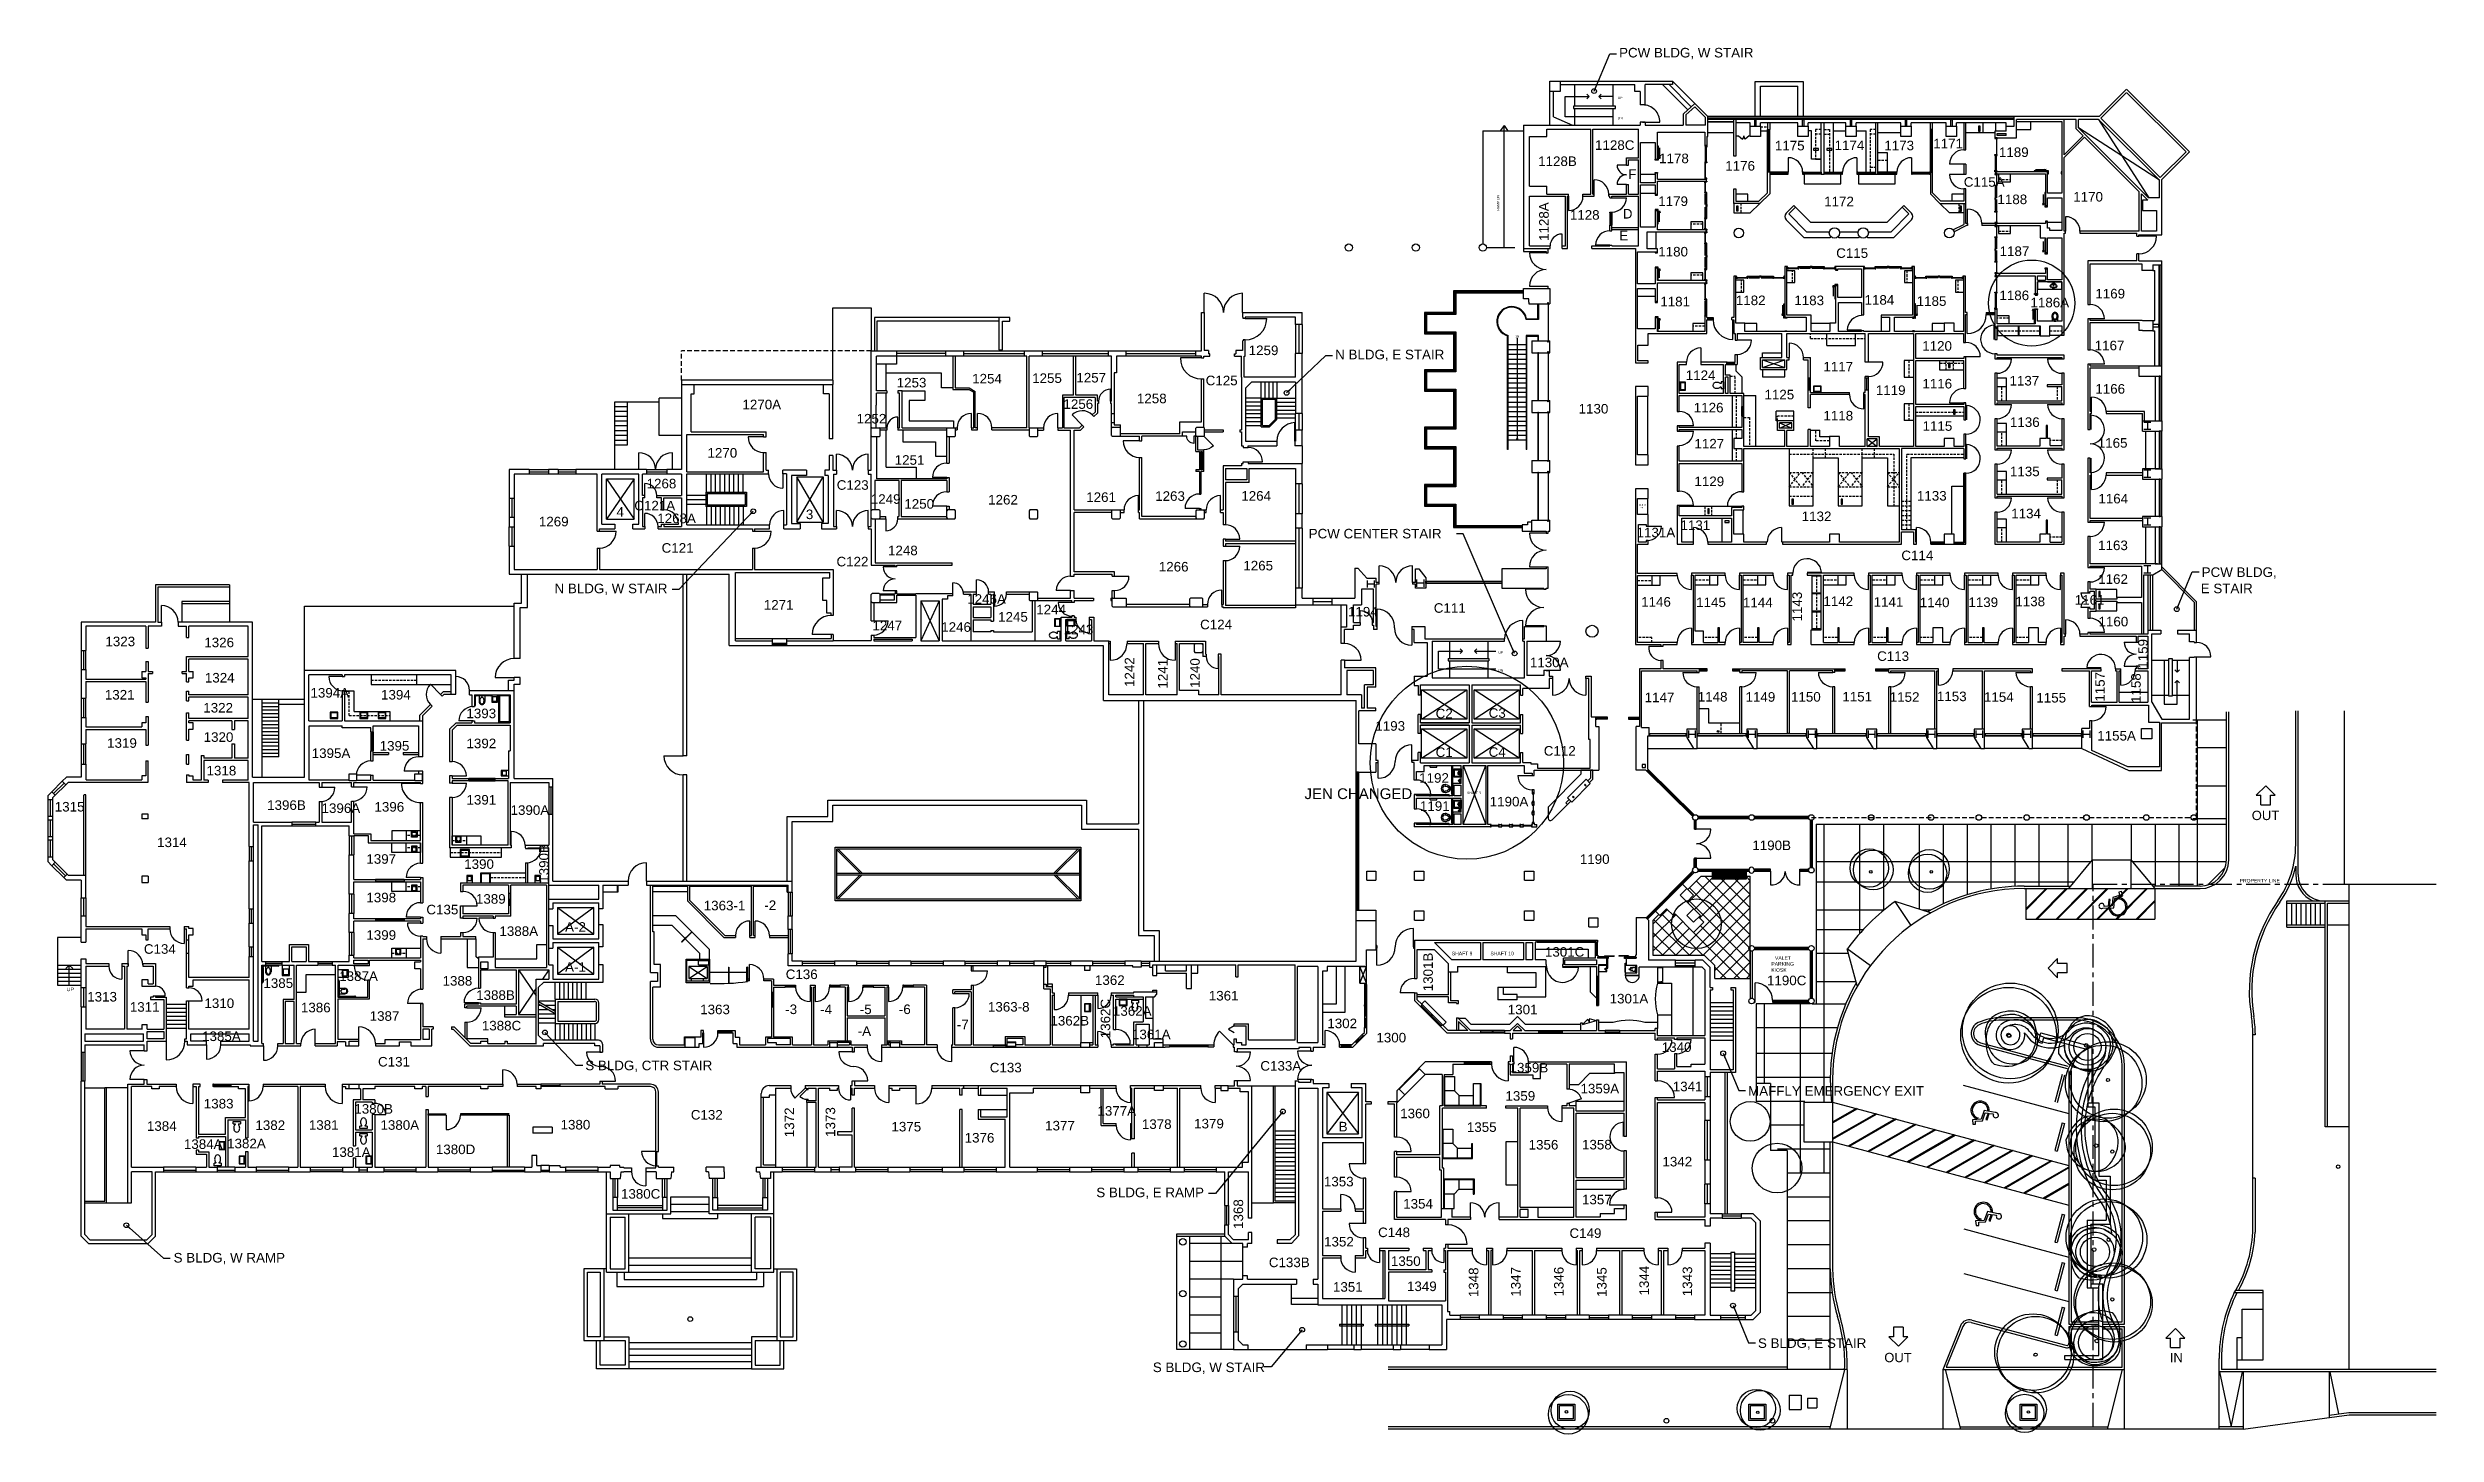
# Model space of a CAD drawing. Header units: inches. Extents: x -84 to 5907, y -479 to 3000.
import ezdxf
from ezdxf.enums import TextEntityAlignment as Align

# ---------------------------------------------------------------- set-up
doc = ezdxf.new("R2010")
doc.units = ezdxf.units.IN
doc.header["$LTSCALE"] = 48
doc.header["$MEASUREMENT"] = 0
for name, pattern in [('CENTER', [2, 1.25, -0.25, 0.25, -0.25]), ('HIDDEN', [0.375, 0.25, -0.125]), ('HIDDEN2', [0.1875, 0.125, -0.0625])]:
    doc.linetypes.add(name, pattern=pattern)
doc.layers.get('0').update_dxf_attribs({"linetype": 'CONTINUOUS'})
doc.layers.get('Defpoints').update_dxf_attribs({"color": 31, "linetype": 'CONTINUOUS'})
for name, color, linetype in [('A-ANNO-RNUM', 4, 'CONTINUOUS'), ('A-ANNO-TEXT', 4, 'CONTINUOUS'), ('A-ANNO-TEXT-STAIR', 4, 'CONTINUOUS'), ('A-CLNG-OVHD', 8, 'HIDDEN'), ('A-DOOR', 2, 'CONTINUOUS'), ('A-Door-Exst', 33, 'CONTINUOUS'), ('A-Door-New', 2, 'CONTINUOUS'), ('A-FLOR-CASE', 3, 'CONTINUOUS'), ('A-FLOR-CASE-UPPR', 3, 'HIDDEN2'), ('A-FLOR-EVTR', 2, 'CONTINUOUS'), ('A-FLOR-HRAL', 1, 'CONTINUOUS'), ('A-FLOR-LEVL', 8, 'CONTINUOUS'), ('A-FLOR-PFIX', 2, 'CONTINUOUS'), ('A-FLOR-STRS', 2, 'CONTINUOUS'), ('A-GLAZ', 2, 'CONTINUOUS'), ('A-GLAZ-SILL', 1, 'CONTINUOUS'), ('A-ROOF-THIN', 8, 'CONTINUOUS'), ('A-SHAFT', 8, 'CONTINUOUS'), ('A-WALL-FULL', 6, 'CONTINUOUS'), ('A-Wall-New', 6, 'CONTINUOUS'), ('A-WALL-PRHT', 4, 'CONTINUOUS'), ('I-FURN', 8, 'CONTINUOUS'), ('L-LOW', 8, 'CONTINUOUS'), ('L-PAVING', 8, 'CONTINUOUS'), ('L-PRKGSTRIPES', 9, 'CONTINUOUS'), ('L-PROPERTYLINE', 8, 'CENTER'), ('L-TREES', 8, 'CONTINUOUS'), ('S-COLS', 8, 'CONTINUOUS')]:
    doc.layers.add(name, color=color, linetype=linetype)
doc.styles.add('ARIAL', font='arial.ttf')
doc.styles.get("Standard").update_dxf_attribs({"font": 'SIMPLEX'})
doc.dimstyles.new('DIM1-4', dxfattribs={"dimscale": 48, "dimtxt": 0.09375, "dimasz": 0.125, "dimexe": 0.125, "dimexo": 0.09375, "dimgap": 0.046875, "dimtad": 1, "dimdec": 4, "dimzin": 7, "dimdsep": 46, "dimlunit": 4, "dimtxsty": 'Standard', "dimblk": 'TICK', "dimcen": 2.25, "dimdle": 1.5, "dimadec": 0, "dimazin": 0, "dimtfac": 1, "dimtdec": 4, "dimtix": 1, "dimtofl": 0, "dimtmove": 2, "dimatfit": 3, "dimldrblk": 'TICK', "dimfxl": 1, "dimtolj": 1, "dimtzin": 0, "dimarcsym": 0})

msp = doc.modelspace()

# ---------------------------------------------------------------- texts
at = {"layer": 'A-ANNO-RNUM', "style": 'ARIAL'}
for s, p in [('1128C', (3797.4, 2743.7)), ('1175', (4248.5, 2742.4)), ('1174', (4398.2, 2743.1)), ('1173', (4523, 2742.7)), ('1171', (4645.7, 2747.6)), ('1128B', (3654.7, 2703.2)), ('1178', (3958.1, 2710.3)), ('1176', (4124, 2691.7)), ('1189', (4810.5, 2725.8)), ('F', (3880.7, 2670.6)), ('C115A', (4722.3, 2651.1)), ('1170', (4996.9, 2614)), ('1128', (3734.3, 2568.5)), ('D', (3867.1, 2571.4)), ('1179', (3956, 2602.9)), ('1172', (4372.1, 2602.2)), ('1188', (4806.8, 2607.5)), ('E', (3858.5, 2516.7)), ('1180', (3956, 2476.2)), ('C115', (4402.3, 2472.7)), ('1187', (4812.2, 2477.4)), ('1181', (3961.1, 2351)), ('1182', (4150.6, 2354.1)), ('1183', (4297.3, 2354)), ('1184', (4473.4, 2355.2)), ('1185', (4604.2, 2352.2)), ('1186', (4811.7, 2366.6)), ('1186A', (4889.6, 2348.6)), ('1169', (5052.3, 2370.9)), ('1259', (2928.6, 2228.7)), ('1120', (4618.1, 2239.7)), ('1167', (5050.7, 2240.8)), ('1253', (2045.7, 2147.6)), ('1254', (2235, 2157.6)), ('1255', (2385.5, 2158.8)), ('1257', (2496.4, 2160)), ('C125', (2820.8, 2153)), ('1124', (4025, 2166.1)), ('1117', (4370.2, 2187.8)), ('1116', (4618.5, 2145)), ('1137', (4837, 2152.4)), ('1270A', (1658.8, 2092.7)), ('1256', (2464, 2093.8)), ('1258', (2648.3, 2107.9)), ('1130', (3756.2, 2082.1)), ('1126', (4045.1, 2084.9)), ('1125', (4222.4, 2117.6)), ('1119', (4501.7, 2128.6)), ('1166', (5052.3, 2131.9)), ('1252', (1945.1, 2057.1)), ('1118', (4370.2, 2064.7)), ('1115', (4619, 2038.7)), ('1136', (4838.1, 2048.4)), ('1270', (1571.1, 1971.4)), ('1251', (2040.7, 1953.5)), ('1127', (4046.7, 1994.4)), ('1165', (5058.4, 1996.3)), ('1268', (1418.4, 1894.3)), ('1129', (4046.7, 1899.9)), ('1135', (4838.1, 1924.8)), ('C121A', (1387.6, 1839)), ('C123', (1895.3, 1890.7)), ('1249', (1980.8, 1855.5)), ('1250', (2064.9, 1843.3)), ('1262', (2275.1, 1853.8)), ('1261', (2521.1, 1860.2)), ('1263', (2694.1, 1863)), ('1264', (2910.1, 1863.4)), ('1133', (4604.8, 1863.6)), ('1164', (5060, 1856.5)), ('1269', (1148.2, 1799)), ('1268A', (1445.2, 1807)), ('1131', (4011.7, 1789.8)), ('1132', (4315.8, 1812.1)), ('1134', (4841.3, 1819.3)), ('C121', (1456.1, 1732.8)), ('1248', (2023.9, 1726.5)), ('1131A', (3901.6, 1771.5)), ('C114', (4565.8, 1714.1)), ('1163', (5059.3, 1739.3)), ('C122', (1894.7, 1698.5)), ('1266', (2703.2, 1685.7)), ('1265', (2915.2, 1688.4)), ('1162', (5059.5, 1654.7)), ('1246A', (2222.7, 1604.6)), ('1146', (3913.1, 1597.5)), ('1145', (4051, 1596.4)), ('1144', (4168.4, 1595.8)), ('1142', (4370.2, 1599)), ('1141', (4496.2, 1597.2)), ('1140', (4611.9, 1596.1)), ('1139', (4733.9, 1596.5)), ('1138', (4851.7, 1598.5)), ('1161', (5000.6, 1602.4)), ('1271', (1712.4, 1590.2)), ('1247', (1984.8, 1538.1)), ('1246', (2157.4, 1534.3)), ('1245', (2300.1, 1559.8)), ('1244', (2395.8, 1578.3)), ('C124', (2806.8, 1540.7)), ('1194', (3177.7, 1572.8)), ('C111', (3392.9, 1582.1)), ('1160', (5060.3, 1548)), ('1323', (60.9, 1498.2)), ('1326', (309, 1495.7)), ('1243', (2464.6, 1528)), ('1130A', (3634, 1445.5)), ('C113', (4505, 1461.4)), ('1321', (59.5, 1364.4)), ('1324', (310.4, 1407.1)), ('1394A', (575.3, 1369.3)), ('1394', (752.3, 1364.4)), ('1147', (3921.9, 1357.7)), ('1148', (4055.1, 1359.4)), ('1149', (4174.9, 1358.9)), ('1150', (4288.9, 1359.1)), ('1151', (4417.8, 1359.5)), ('1152', (4536.6, 1358.7)), ('1153', (4654.9, 1360.3)), ('1154', (4773, 1358.7)), ('1155', (4904.4, 1356.9)), ('1322', (306.4, 1331.8)), ('1393', (966.4, 1317.6)), ('1319', (65.2, 1243.3)), ('1320', (307.3, 1258.2)), ('1395', (748.8, 1236.2)), ('1392', (966.6, 1242.3)), ('1193', (3246.3, 1286.1)), ('1155A', (5057.1, 1261.5)), ('1318', (314.6, 1174)), ('1395A', (578.4, 1217.7)), ('C112', (3668.9, 1223.6)), ('1192', (3356.3, 1155.6)), ('1315', (-66.1, 1083.4)), ('1396B', (466.6, 1087.5)), ('1396A', (603.1, 1079.8)), ('1396', (735.8, 1083.1)), ('1391', (966.6, 1100.8)), ('1390A', (1077.2, 1075)), ('1191', (3358.2, 1085)), ('1190A', (3533.2, 1096.2)), ('1314', (190.6, 994.1)), ('1397', (715.5, 952.3)), ('1390', (960.9, 939.5)), ('1190', (3759.3, 951.9)), ('1190B', (4191.9, 986.5)), ('1398', (715.5, 855.5)), ('C135', (866, 825.3)), ('1389', (990.3, 852)), ('1363-1', (1561.7, 835.4)), ('-2', (1713.6, 836.2)), ('1399', (715.5, 761.5)), ('1388A', (1049.3, 771.2)), ('A-2', (1214, 781.7)), ('C134', (157.4, 726.4)), ('1301C', (3671.7, 719.1)), ('1385', (457.2, 640.8)), ('1387A', (647.4, 658.2)), ('1388', (906.6, 646.5)), ('A-1', (1214, 681.3)), ('C136', (1767.4, 662.9)), ('1362', (2543, 648.3)), ('1190C', (4228.7, 647.5)), ('1313', (15.3, 606.6)), ('1311', (122.2, 581)), ('1310', (309.3, 590.3)), ('1386', (551.3, 579.5)), ('1388B', (990.9, 610.7)), ('1363 ', (1552.8, 574.8)), ('-3', (1766.1, 575.1)), ('-4', (1853.7, 575.1)), ('-5 ', (1953.1, 575.1)), ('-6', (2051.2, 575.1)), ('1363-8', (2274.6, 581.3)), ('1361', (2828.6, 609.2)), ('1301A', (3834, 601.8)), ('1387', (723.8, 558.2)), ('1388C', (1005.1, 534.1)), ('-A ', (1947.9, 520.4)), ('-7', (2196.6, 536.8)), ('1362B', (2431.3, 546.4)), ('1362A', (2588.1, 570.8)), ('1302', (3125.9, 539.7)), ('1301', (3578.5, 574.4)), ('1385A', (303.4, 507.4)), ('1361A', (2635.8, 512.1)), ('1300', (3249, 504)), ('1340', (3964.8, 480.1)), ('C131', (744.7, 443.5)), ('C133', (2279.2, 428.8)), ('C133A', (2957.9, 433.1)), ('1359B', (3583.1, 428.6)), ('1383', (307.7, 338.3)), ('1359', (3572.7, 357.7)), ('1359A', (3760.9, 376.1)), ('1341', (3992.3, 381.4)), ('1384', (165, 282.1)), ('1382', (437.2, 284.3)), ('1381', (571.2, 284.7)), ('1380B', (685.3, 325.2)), ('1380A', (750.9, 284.7)), ('1380', (1202.6, 285.5)), ('C132', (1529.3, 310.4)), ('1375', (2032.6, 280.6)), ('1377', (2418, 283.1)), ('1377A', (2549.3, 320.1)), ('1378', (2660.7, 287)), ('1379', (2791.8, 288.2)), ('1360', (3308.6, 313.8)), ('1355', (3475.9, 279.5)), ('1384A', (257.8, 236.8)), ('1382A', (366.2, 238.3)), ('1381A', (629.2, 216.7)), ('1380D', (889.8, 223.6)), ('1376', (2216.2, 252.7)), ('1356', (3630.8, 235.2)), ('1358', (3764.7, 235.4)), ('1342', (3966.5, 192.8)), ('1380C', (1354.1, 111.9)), ('1353', (3117.3, 142.7)), ('1357', (3764.6, 97.6)), ('1354', (3316.2, 87.1)), ('1352', (3117.7, -8.1)), ('C148', (3253.2, 15.4)), ('C149', (3733.3, 13.3)), ('C133B', (2979.2, -60)), ('1350', (3285.4, -56.8)), ('1351', (3140, -121.6)), ('1349', (3325.7, -120))]:
    msp.add_text(s, height=24, dxfattribs=at).set_placement(p)
for s, p in [('1128A', (3681.2, 2515.2)), ('1143', (4316.3, 1560.2)), ('1159', (5183.8, 1441.7)), ('1242', (2641.8, 1395.9)), ('1241', (2725.1, 1391.9)), ('1240', (2805.9, 1393.6)), ('1157', (5075.9, 1359)), ('1158', (5166.2, 1355.8)), ('1390B', (1172.9, 904.6)), ('1301B', (3390.6, 632.3)), ('1362C', (2581.3, 514.4)), ('1372', (1788.5, 266.1)), ('1373', (1891.4, 266.9)), ('1368', (2914.7, 35.9)), ('1344', (3932.5, -131.1)), ('1343', (4041, -132.9)), ('1348', (3504.8, -135.3)), ('1347', (3610.6, -134.2)), ('1346', (3718.5, -133.6)), ('1345', (3826.3, -134.7))]:
    msp.add_text(s, height=24, rotation=90, dxfattribs=at).set_placement(p)
at = {"layer": 'A-ANNO-TEXT', "style": 'ARIAL'}
for s, height, p in [('UP', 6, (3854.6, 2871.5)), ('DN', 6, (3854.6, 2820.5)), ('DN', 4.72, (3597.4, 2273.3)), ('UP', 6, (3554.9, 1479.5)), ('DN', 6, (3554.9, 1434.5)), ('SHAFT B', 6, (3476.3, 1127.1)), ('SHAFT 9', 9, (3438.1, 722.6)), ('SHAFT 10', 9, (3535, 722.6)), ('VALET', 9, (4248.8, 711.4)), ('PARKING', 9, (4239.7, 696.5)), ('KIOSK', 9, (4239.7, 681.1)), ('UP', 9, (-35.6, 632.6))]:
    msp.add_text(s, height=height, dxfattribs=at).set_placement(p)
msp.add_text('RAMP DN', height=6, rotation=90, dxfattribs=at).set_placement((3557.1, 2591.6))
for s, p in [('PUBLIC', (3916.9, 1852.4)), ('TEL.', (3916.9, 1845.6))]:
    msp.add_text(s, height=3.4, dxfattribs=at).set_placement(p, align=Align.MIDDLE)
at = {"layer": 'A-ANNO-TEXT-STAIR', "style": 'ARIAL'}
for s, p in [('PCW BLDG, W STAIR', (3857.7, 2975.6)), ('N BLDG, E STAIR', (3145.5, 2218.2)), ('4', (1342.9, 1823.3)), ('3', (1817.9, 1817.1)), ('PCW CENTER STAIR', (3079.1, 1768.7)), ('PCW BLDG,', (5319.1, 1672)), ('N BLDG, W STAIR', (1187.5, 1631.1)), ('E STAIR', (5316.7, 1631.2)), ('C2', (3397.6, 1317.3)), ('C3', (3530.6, 1318.5)), ('C1', (3397.6, 1220.1)), ('C4', (3530.6, 1220.6)), ('S BLDG, CTR STAIR', (1264.6, 434.2)), ('MAFFLY EMERGENCY EXIT', (4181.3, 370.2)), ('B', (3154.3, 280.7)), ('S BLDG, E RAMP', (2546.4, 115.5)), ('S BLDG, W RAMP', (232, -48.3)), ('S BLDG, E STAIR', (4206, -262.6)), ('S BLDG, W STAIR', (2688.2, -323.3))]:
    msp.add_text(s, height=24, dxfattribs=at).set_placement(p)
at = {"layer": 'Defpoints', "style": 'ARIAL'}
msp.add_text('JEN CHANGED', height=27, dxfattribs=at).set_placement((3068.6, 1114.6))
at = {"layer": 'L-PRKGSTRIPES', "style": 'ARIAL'}
for s, p in [('OUT', (5444.6, 1061.9)), ('OUT', (4522.9, -298.4)), ('IN', (5239, -298.4))]:
    msp.add_text(s, height=23.4, dxfattribs=at).set_placement(p)
at = {"layer": 'L-PROPERTYLINE', "style": 'ARIAL'}
msp.add_text('PROPERTY LINE', height=9, dxfattribs=at).set_placement((5414.4, 905.3))

# ---------------------------------------------------------------- blocks, each defined once
blk = doc.blocks.new('TICK')
at = {"linetype": 'Continuous'}
blk.add_line((0.99, 0), (-0.99, 0), dxfattribs=at)
at = {"color": 11}
blk.add_line((-0.22, -0.22), (0.22, 0.22), dxfattribs=at)
blk = doc.blocks.new('Toilet-Commercial-Wall-3D - 19_ Seat Height-2049462-PUBLIC RESTROOM REMODEL-2ND FLOOR')
for p, q in [((5.9, 21.5), (5.9, 20.2)), ((6.2, 18.8), (7.5, 15.2)), ((8.8, 12.7), (10.6, 10.1)), ((9.4, 20.2), (9.4, 21.5)), ((10.8, 16.4), (9.5, 20)), ((13.5, 12.1), (10.6, 10.1)), ((13.5, 12.1), (11.7, 14.7)), ((13.4, 8.5), (13.4, 5.6)), ((13.4, 4.4), (13.4, 2.5)), ((18.4, 12.1), (13.5, 12.1)), ((14.9, 2.5), (14.9, 4.2)), ((16.9, 2.5), (16.9, 4.2)), ((20.2, 14.7), (18.4, 12.1)), ((21.3, 10.1), (18.4, 12.1)), ((18.4, 5.6), (18.4, 8.5)), ((18.4, 2.5), (18.4, 4.4)), ((22.4, 20), (21.1, 16.4)), ((21.3, 10.1), (23.1, 12.7)), ((22.4, 21.5), (22.4, 20.2)), ((24.4, 15.2), (25.7, 18.8)), ((25.9, 20.2), (25.9, 21.5))]:
    blk.add_line(p, q)
for centre, radius, start, end in [((15.9, 21.5), 10, 90, 180), ((9.9, 20.2), 4, 180, 200), ((17.8, 19), 11, 200, 215), ((15.9, 21.5), 6.5, 90, 180), ((13.9, 12.4), 4, 215, 263.75488), ((17.8, 19), 7.5, 200, 215), ((15.9, 20.8), 12.6, 258.5767, 281.4233), ((15.9, 5.3), 1.5, 13.75039, 166.24961), ((15.9, 5.3), 1.5, 218.08825, 321.91175), ((15.9, 5.3), 0.996, 20.71184, 159.28816), ((15.9, 5.3), 0.996, 249.8616, 290.1384), ((15.9, 21.5), 10, 0, 90), ((15.9, 21.5), 6.5, 0, 90), ((18, 12.4), 4, 276.24512, 325), ((14, 19), 7.5, 325, 340), ((21.9, 20.2), 0.5, 340, 0), ((14, 19), 11, 325, 340), ((21.9, 20.2), 4, 340, 0)]:
    blk.add_arc(centre, radius, start, end)
blk = doc.blocks.new('Grab_Bar_-_1_Straight_Piece_3353 - Grab_Bar_48_-V34-PUBLIC RESTROOM REMODEL-2ND FLOOR')
for p, q in [((-3.1, -7), (-3.1, -53)), ((-1.9, -9.6), (-1.9, -7)), ((-1.9, -53), (-1.9, -25.3)), ((-0.8, -5.4), (-1.5, -5.4)), ((-1.5, -6.6), (-0.8, -6.6)), ((-0.8, -53.4), (-1.5, -53.4)), ((-1.5, -54.6), (-0.8, -54.6)), ((-0.8, -7), (-0.8, -5)), ((-0.8, -55), (-0.8, -53)), ((-0.6, -5), (-0.8, -5)), ((-0.8, -7), (-0.6, -7)), ((-0.6, -53), (-0.8, -53)), ((-0.8, -55), (-0.6, -55))]:
    blk.add_line(p, q)
at = {"flags": 128}
for points in [[(-1.5, -5.4), (-1.6, -5.4), (-1.6, -5.4), (-1.7, -5.4), (-1.8, -5.4), (-1.8, -5.4), (-1.9, -5.4), (-1.9, -5.4), (-2, -5.5), (-2.1, -5.5), (-2.1, -5.5), (-2.2, -5.5), (-2.3, -5.6), (-2.3, -5.6), (-2.4, -5.6), (-2.4, -5.7), (-2.5, -5.7), (-2.5, -5.7), (-2.6, -5.8), (-2.6, -5.8), (-2.7, -5.9), (-2.7, -5.9), (-2.8, -6), (-2.8, -6), (-2.8, -6.1), (-2.9, -6.1), (-2.9, -6.2), (-2.9, -6.2), (-3, -6.3), (-3, -6.4), (-3, -6.4), (-3, -6.5), (-3.1, -6.5), (-3.1, -6.6), (-3.1, -6.7), (-3.1, -6.7), (-3.1, -6.8), (-3.1, -6.9), (-3.1, -6.9), (-3.1, -7), (-3.1, -7)], [(-3.1, -53), (-3.1, -53.1), (-3.1, -53.1), (-3.1, -53.2), (-3.1, -53.3), (-3.1, -53.3), (-3.1, -53.4), (-3.1, -53.4), (-3, -53.5), (-3, -53.6), (-3, -53.6), (-3, -53.7), (-2.9, -53.8), (-2.9, -53.8), (-2.9, -53.9), (-2.8, -53.9), (-2.8, -54), (-2.8, -54), (-2.7, -54.1), (-2.7, -54.1), (-2.6, -54.2), (-2.6, -54.2), (-2.5, -54.3), (-2.5, -54.3), (-2.4, -54.3), (-2.4, -54.4), (-2.3, -54.4), (-2.3, -54.4), (-2.2, -54.5), (-2.1, -54.5), (-2.1, -54.5), (-2, -54.5), (-2, -54.6), (-1.9, -54.6), (-1.8, -54.6), (-1.8, -54.6), (-1.7, -54.6), (-1.6, -54.6), (-1.6, -54.6), (-1.5, -54.6), (-1.5, -54.6)], [(-1.9, -7), (-1.9, -7), (-1.9, -7), (-1.9, -7), (-1.9, -6.9), (-1.9, -6.9), (-1.9, -6.9), (-1.9, -6.9), (-1.9, -6.9), (-1.9, -6.9), (-1.8, -6.9), (-1.8, -6.8), (-1.8, -6.8), (-1.8, -6.8), (-1.8, -6.8), (-1.8, -6.8), (-1.8, -6.8), (-1.8, -6.8), (-1.8, -6.8), (-1.8, -6.7), (-1.8, -6.7), (-1.8, -6.7), (-1.7, -6.7), (-1.7, -6.7), (-1.7, -6.7), (-1.7, -6.7), (-1.7, -6.7), (-1.7, -6.7), (-1.7, -6.7), (-1.6, -6.7), (-1.6, -6.7), (-1.6, -6.6), (-1.6, -6.6), (-1.6, -6.6), (-1.6, -6.6), (-1.6, -6.6), (-1.5, -6.6), (-1.5, -6.6), (-1.5, -6.6), (-1.5, -6.6), (-1.5, -6.6)], [(-1.5, -53.4), (-1.5, -53.4), (-1.5, -53.4), (-1.5, -53.4), (-1.6, -53.4), (-1.6, -53.4), (-1.6, -53.4), (-1.6, -53.4), (-1.6, -53.4), (-1.6, -53.4), (-1.6, -53.3), (-1.7, -53.3), (-1.7, -53.3), (-1.7, -53.3), (-1.7, -53.3), (-1.7, -53.3), (-1.7, -53.3), (-1.7, -53.3), (-1.7, -53.3), (-1.8, -53.3), (-1.8, -53.3), (-1.8, -53.3), (-1.8, -53.2), (-1.8, -53.2), (-1.8, -53.2), (-1.8, -53.2), (-1.8, -53.2), (-1.8, -53.2), (-1.8, -53.2), (-1.8, -53.1), (-1.8, -53.1), (-1.9, -53.1), (-1.9, -53.1), (-1.9, -53.1), (-1.9, -53.1), (-1.9, -53.1), (-1.9, -53), (-1.9, -53), (-1.9, -53), (-1.9, -53), (-1.9, -53)]]:
    blk.add_lwpolyline(points, dxfattribs=at)
blk = doc.blocks.new('Seat_Cover_Dispenser-Surface_Mounted-Bobrick-B221 - B-221-V38-PUBLIC RESTROOM REMODEL-2ND FLOOR')
for p, q in [((3394.3, 1102.7), (3394.3, 1101.3)), ((3394.3, 1101.3), (3410, 1101.3)), ((3410, 1101.3), (3410, 1102.7))]:
    blk.add_line(p, q)
blk = doc.blocks.new('Sink-Wall-Rectangular_Single Lever Faucet 2302 - 20_ x 18_-V33-PUBLIC RESTROOM REMODEL-2ND FLOOR')
for p, q in [((1.2, 18.9), (1.2, 1.7)), ((1.2, 2.9), (1.2, 1.7)), ((1.2, 2.9), (1.7, 2.9)), ((1.2, 1.7), (21.9, 1.7)), ((1.7, 18.4), (1.7, 1.7)), ((1.7, 2.9), (21.4, 2.9)), ((1.7, 1.7), (21.4, 1.7)), ((20.9, 19.9), (2.2, 19.9)), ((20.4, 19.4), (2.7, 19.4)), ((3.2, 16.4), (3.2, 8.4)), ((17.9, 18.4), (5.2, 18.4)), ((5.2, 6.4), (17.9, 6.4)), ((8.1, 6.1), (8.1, 8.3)), ((8.8, 6.1), (8.8, 8.3)), ((12.4, 5.4), (10.7, 5.4)), ((11.2, 5.4), (11.2, 9.6)), ((11.9, 5.4), (11.9, 9.6)), ((14.3, 6.1), (14.3, 8.3)), ((15, 6.1), (15, 8.3)), ((19.9, 8.4), (19.9, 16.4)), ((21.4, 1.7), (21.4, 18.4)), ((21.4, 2.9), (21.9, 2.9)), ((21.9, 1.7), (21.9, 18.9)), ((21.9, 1.7), (21.9, 2.9))]:
    blk.add_line(p, q)
for centre in [(8.4, 5.4), (14.7, 5.4)]:
    blk.add_circle(centre, 0.689)
for centre, radius, start, end in [((2.2, 18.9), 1, 90, 180), ((2.7, 18.4), 1, 90, 180), ((5.2, 16.4), 2, 90, 180), ((5.2, 8.4), 2, 180, 270), ((8.4, 5.4), 1.06, 109.99339, 70.00661), ((8.4, 5.4), 0.93, 112.98148, 67.01852), ((8.4, 8.1), 0.411, 27.85063, 152.14937), ((8.4, 5.6), 0.668, 57.05606, 122.94394), ((11.6, 5.4), 1.06, 108.65403, 71.34597), ((11.6, 8.6), 0.887, 117.61084, 180), ((11.6, 8.6), 0.887, 180, 247.46579), ((11.6, 5.4), 0.671, 120.45109, 59.54891), ((11.6, 9.6), 0.5, 312.81923, 227.18077), ((11.6, 9.6), 0.34, 0, 180), ((11.6, 5.4), 0.34, 180, 360), ((11.6, 8.6), 0.887, 292.53421, 0), ((11.6, 8.6), 0.887, 0, 62.38916), ((14.7, 5.4), 1.06, 109.99339, 70.00661), ((14.7, 5.4), 0.93, 112.98148, 67.01852), ((14.7, 8.1), 0.411, 27.85063, 152.14937), ((14.7, 5.6), 0.668, 57.05606, 122.94394), ((17.9, 16.4), 2, 360, 90), ((17.9, 8.4), 2, 270, 360), ((20.4, 18.4), 1, 360, 90), ((20.9, 18.9), 1, 360, 90)]:
    blk.add_arc(centre, radius, start, end)
blk = doc.blocks.new('Soap_Dispenser_GP 53052 - Soap_Dispenser_GP 53052-2073122-PUBLIC RESTROOM REMODEL-2ND FLOOR')
for p, q in [((-3.3, 3.8), (-3.3, 6.8)), ((-3.3, 6.8), (2.4, 6.8)), ((2.4, 3.8), (-3.3, 3.8)), ((-3.3, 2.3), (-3.3, 3.8)), ((2.4, 2.3), (-3.3, 2.3)), ((-2.4, 8.1), (-2.4, 7.8)), ((-2.4, 7.4), (-2.4, 7.8)), ((1.5, 7.8), (1.5, 8.1)), ((1.5, 7.8), (1.5, 7.4)), ((2.4, 6.8), (2.4, 3.8)), ((2.4, 2.3), (2.4, 3.8))]:
    blk.add_line(p, q)
for centre, major_axis, start_param, end_param in [((-0.5, 6.4), (5.19, 0), 1.188409, 1.953184), ((-0.5, 8.1), (2.14, 0), 3.579072, 5.845706), ((-0.5, 7.8), (2.14, 0), 3.579072, 5.845706)]:
    blk.add_ellipse(centre, major_axis=major_axis, ratio=0.358368, start_param=start_param, end_param=end_param)
blk = doc.blocks.new('Bobrick B-3644 Recessed Waste Receptacle - Bobrick B-364 Recessed Waste Receptacle-2073106-PUBLIC RESTROOM REMODEL-2ND FLOOR')
for p, q in [((-8.625, 2.75), (-8.625, 2.625)), ((-8.625, 2.75), (-8.375, 2.75)), ((-8.375, 6.75), (8.375, 6.75)), ((-8.375, 6.75), (-8.375, 2.75)), ((-8.375, 2.75), (8.375, 2.75)), ((-7.375, 2.75), (-7.375, 2.625)), ((7.375, 2.625), (7.375, 2.75)), ((8.375, 6.75), (8.375, 2.75)), ((8.375, 2.75), (8.625, 2.75)), ((8.625, 2.625), (8.625, 2.75))]:
    blk.add_line(p, q)
blk = doc.blocks.new('If_toilet_wall_hung_6505 - MANIFOLD_Wall_Hung_WC-641493-FIRE LIFE SAFETY PLAN- 2ND FLOOR')
for p, q in [((-2, 0), (2, 0)), ((-7, -14), (-6, -2.8)), ((-5.9, -1.6), (-5.8, 0)), ((-5.8, 0), (5.8, 0)), ((-5.7, -8.1), (-4.3, -5.1)), ((-3.2, -5.4), (-4.5, -8.6)), ((-4.3, -4.3), (4.3, -4.3)), ((-4.3, -5.1), (-4.3, -4.3)), ((-4.3, -5.1), (-3.2, -5.4)), ((-3.2, -3.5), (-3.2, -4.3)), ((-2.6, -3.5), (-3.2, -3.5)), ((-3.2, -5.4), (3.1, -5.4)), ((-2.6, -4.3), (-2.6, -3.5)), ((-1.6, -0.4), (1.6, -0.4)), ((1.6, -0.4), (-1.6, -0.4)), ((-1.6, -0.4), (1.6, -0.4)), ((2.6, -3.5), (2.6, -4.3)), ((3.2, -3.5), (2.6, -3.5)), ((3.1, -5.4), (4.3, -5.1)), ((3.2, -4.3), (3.2, -3.5)), ((3.2, -5.4), (4.5, -8.6)), ((4.3, -4.3), (4.3, -5.1)), ((4.3, -5.1), (5.6, -8.1)), ((5.8, 0), (5.9, -1.6)), ((6, -2.8), (7, -14))]:
    blk.add_line(p, q)
blk.add_lwpolyline([(0.9, -2.2), (3.9, -2.2), (3.9, -2.4), (0.9, -2.4)], close=True)
blk.add_circle((-0.1, -2.3), 1)
for centre, radius, start, end in [((8, -12.9), 14.5, 160.88627, 184.38483), ((2.1, -14.2), 8.52, 178.47647, 225.50875), ((8, -12.9), 13.3, 161.07722, 184.65207), ((2.1, -14.2), 7.34, 178.00825, 225.49473), ((0, -16.3), 5.51, 225.67912, 314.32088), ((0, -16.4), 4.29, 225.49473, 270.30836), ((0, -16.4), 4.29, 269.69164, 314.50527), ((-2.1, -14.2), 7.34, 314.50527, 1.99175), ((-2.1, -14.2), 8.52, 314.49125, 1.52353), ((-8, -12.9), 13.3, 355.34793, 18.92278), ((-8, -12.9), 14.5, 355.61516, 19.11373)]:
    blk.add_arc(centre, radius, start, end)
blk.add_ellipse((0, -14), major_axis=(0, 8.46), ratio=0.825581, start_param=1.570796, end_param=4.712389)
for points, knots in [([(-1.6, -0.4), (-1.6, -0.4), (-1.7, -0.4), (-1.7, -0.4), (-1.8, -0.3), (-1.8, -0.3), (-1.8, -0.3), (-1.8, -0.3), (-1.9, -0.3), (-1.9, -0.2), (-1.9, -0.2), (-1.9, -0.2), (-2, -0.1), (-2, 0), (-2, 0)], [0, 0, 0, 0, 0.166667, 0.25, 0.333333, 0.375, 0.416667, 0.5, 0.541667, 0.583333, 0.666667, 0.75, 0.833333, 1, 1, 1, 1]), ([(2, 0), (2, 0), (2, -0.1), (1.9, -0.2), (1.9, -0.2), (1.9, -0.2), (1.9, -0.3), (1.8, -0.3), (1.8, -0.3), (1.8, -0.3), (1.8, -0.3), (1.7, -0.4), (1.7, -0.4), (1.6, -0.4), (1.6, -0.4)], [-1, -1, -1, -1, -0.833333, -0.75, -0.666667, -0.583333, -0.541667, -0.5, -0.416667, -0.375, -0.333333, -0.25, -0.166667, 0, 0, 0, 0])]:
    blk.add_open_spline(points, degree=3, knots=knots)
blk = doc.blocks.new('Corian 810 sink')
for radius in [1, 0.875]:
    blk.add_circle((0, 0), radius)
at = {"linetype": 'HIDDEN2'}
blk.add_ellipse((0, 0), major_axis=(8.28, 0), ratio=0.750943, dxfattribs=at)
blk.add_open_spline([(6.8, 0), (6.8, 0.5), (6.7, 1), (6.2, 1.9), (5.9, 2.4), (4.9, 3.3), (4.3, 3.6), (3, 4.3), (2.2, 4.5), (0.6, 4.7), (-0.2, 4.8), (-1.8, 4.6), (-2.6, 4.4), (-4, 3.8), (-4.6, 3.5), (-5.6, 2.6), (-6, 2.2), (-6.6, 1.2), (-6.7, 0.8), (-6.8, -0.2), (-6.7, -0.7), (-6.4, -1.7), (-6.1, -2.1), (-5.2, -3), (-4.7, -3.4), (-3.4, -4.1), (-2.7, -4.4), (-1.1, -4.7), (-0.3, -4.7), (1.4, -4.7), (2.2, -4.5), (3.6, -4), (4.3, -3.7), (5.4, -2.9), (5.8, -2.4), (6.5, -1.5), (6.7, -1), (6.8, -0.4), (6.8, -0.2), (6.8, 0)], degree=3, knots=[0, 0, 0, 0, 0.341993, 0.341993, 0.683986, 0.683986, 1.025979, 1.025979, 1.367972, 1.367972, 1.709965, 1.709965, 2.051958, 2.051958, 2.393951, 2.393951, 2.735944, 2.735944, 3.077937, 3.077937, 3.41993, 3.41993, 3.761923, 3.761923, 4.103916, 4.103916, 4.445908, 4.445908, 4.787901, 4.787901, 5.129894, 5.129894, 5.471887, 5.471887, 5.81388, 5.81388, 6.155873, 6.155873, 6.283185, 6.283185, 6.283185, 6.283185])
blk = doc.blocks.new('handsfree faucet')
for p, q in [((-1.3, 1), (1.3, 1)), ((-0.9, 0), (0.9, 0)), ((-0.9, 0), (0.9, 0)), ((-0.3, 0), (-0.3, -3.5)), ((-0.3, -3.2), (-1.3, -1)), ((0.3, 0), (0.3, -3.5)), ((0.3, -3.2), (1.3, -1))]:
    blk.add_line(p, q)
for centre, radius, start, end in [((-1, 0), 1.06, 108.65403, 251.34597), ((0, 0), 0.671, 300.45109, 239.54891), ((0, 0), 0.34, 360, 180), ((1, 0), 1.06, 288.65403, 71.34597), ((0, -3.5), 0.34, 180, 360)]:
    blk.add_arc(centre, radius, start, end)

# ---------------------------------------------------------------- linework, layer by layer
msp.add_circle((4892.6, 2359.2), 108.1)
at = {"layer": 'A-ANNO-TEXT'}
for p, q in [((3722.6, 2826.5), (3722.6, 2877.5)), ((3722.6, 2877.5), (3782.6, 2877.5)), ((3782.6, 2877.5), (3776.6, 2883.5)), ((3782.6, 2877.5), (3776.6, 2871.5)), ((3806.6, 2877.5), (3812.6, 2883.5)), ((3842.6, 2877.5), (3806.6, 2877.5)), ((3806.6, 2877.5), (3812.6, 2871.5)), ((3842.6, 2826.5), (3722.6, 2826.5)), ((3569.1, 2804.6), (3560.1, 2792.6)), ((3569.1, 2498.6), (3569.1, 2804.6)), ((3569.1, 2804.6), (3578.1, 2792.6)), ((4394.1, 2399.1), (4395.3, 2403.9)), ((4395.3, 2403.9), (4396.5, 2399.1)), ((4395.3, 2377), (4395.3, 2403.9)), ((3602.1, 2270.9), (3602.1, 2014.9)), ((3602.1, 2014.9), (3600.9, 2019.7)), ((3603.3, 2019.7), (3602.1, 2014.9)), ((3404.9, 1440.5), (3404.9, 1485.5)), ((3404.9, 1485.5), (3464.9, 1485.5)), ((3548.9, 1440.5), (3404.9, 1440.5)), ((3464.9, 1485.5), (3458.9, 1491.5)), ((3464.9, 1485.5), (3458.9, 1479.5)), ((3494.9, 1485.5), (3500.9, 1491.5)), ((3494.9, 1485.5), (3548.9, 1485.5)), ((3494.9, 1485.5), (3500.9, 1479.5)), ((5225, 1463.3), (5225, 1352.7)), ((5257.8, 1433.3), (5251.8, 1439.3)), ((5257.8, 1463.3), (5257.8, 1433.3)), ((5257.8, 1433.3), (5263.8, 1439.3)), ((5257.8, 1412.3), (5251.8, 1406.3)), ((5257.8, 1352.7), (5257.8, 1412.3)), ((5257.8, 1412.3), (5263.8, 1406.3)), ((5225, 1352.7), (5257.8, 1352.7)), ((-29.6, 697.6), (-38.6, 689.6)), ((-29.6, 697.6), (-20.6, 689.6)), ((-29.6, 647.6), (-29.6, 697.6)), ((1189.4, 581.5), (1147.4, 605.8)), ((1189.4, 575.5), (1147.4, 599.8))]:
    msp.add_line(p, q, dxfattribs=at)
msp.add_circle((3602.1, 2270.9), 0.48, dxfattribs=at)
at = {"layer": 'A-CLNG-OVHD'}
for p, q in [((1506, 2165.8), (1506, 2239.8)), ((1982, 2239.8), (1506, 2239.8)), ((5306.2, 1068.4), (5306.2, 1306.3)), ((4340.1, 1068.4), (4753.1, 1068.4)), ((4767.1, 1068.4), (4873.1, 1068.4)), ((4887.1, 1068.4), (5023.1, 1068.4)), ((5037.1, 1068.4), (5173.1, 1068.4)), ((5187.1, 1068.4), (5292.2, 1068.4))]:
    msp.add_line(p, q, dxfattribs=at)
at = {"layer": 'A-DOOR'}
for p, q in [((3916.8, 2813.1), (3960.2, 2813.1)), ((4805.8, 2774.2), (4800.6, 2774.2)), ((4800.6, 2774.2), (4800.6, 2772.2)), ((4800.6, 2772.2), (4805.8, 2772.2)), ((4803.8, 2772.2), (4803.8, 2770.2)), ((4803.8, 2770.2), (4805.8, 2770.2)), ((4804.5, 2770.2), (4804.5, 2731.9)), ((4805.1, 2731.9), (4805.1, 2770.2)), ((4805.8, 2770.2), (4805.8, 2774.2)), ((3876.6, 2705.2), (3852.6, 2705.2)), ((3948.6, 2720), (3953.9, 2720)), ((3948.6, 2718), (3948.6, 2720)), ((3953.9, 2718), (3948.6, 2718)), ((3953.9, 2720), (3953.9, 2718)), ((3954.9, 2754), (3955.9, 2754)), ((3954.9, 2718), (3954.9, 2754)), ((3955.9, 2718), (3954.9, 2718)), ((3955.9, 2754), (3955.9, 2718)), ((3959.4, 2721.5), (3958.2, 2726.3)), ((3959.4, 2748.4), (3959.4, 2721.5)), ((3960.6, 2726.3), (3959.4, 2721.5)), ((4072.6, 2754.6), (4072.6, 2752.6)), ((4077.8, 2754.6), (4072.6, 2754.6)), ((4072.6, 2752.6), (4077.8, 2752.6)), ((4072.6, 2713.5), (4072.6, 2711.5)), ((4074.8, 2713.5), (4072.6, 2713.5)), ((4072.6, 2711.5), (4074.8, 2711.5)), ((4073.3, 2711.5), (4073.3, 2674.5)), ((4073.9, 2711.5), (4073.3, 2711.5)), ((4073.7, 2750.6), (4073.7, 2715.5)), ((4073.9, 2674.5), (4073.9, 2711.5)), ((4074.8, 2711.5), (4074.8, 2713.5)), ((4075.6, 2713.5), (4077.8, 2713.5)), ((4075.6, 2711.5), (4075.6, 2713.5)), ((4077.8, 2711.5), (4075.6, 2711.5)), ((4075.8, 2752.6), (4075.8, 2750.6)), ((4075.8, 2750.6), (4077.8, 2750.6)), ((4076.5, 2750.6), (4076.5, 2713.5)), ((4077.1, 2713.5), (4077.1, 2750.6)), ((4077.8, 2754.6), (4077.8, 2750.6)), ((4077.8, 2713.5), (4077.8, 2711.5)), ((4282.1, 2724.1), (4282.1, 2688.1)), ((4454.3, 2724.1), (4454.3, 2688.1)), ((4590.8, 2724.1), (4590.8, 2688.1)), ((4722.6, 2707.8), (4686.6, 2707.8)), ((4800.6, 2729.9), (4800.6, 2731.9)), ((4800.6, 2731.9), (4802.8, 2731.9)), ((4802.8, 2729.9), (4800.6, 2729.9)), ((4801.3, 2729.9), (4801.3, 2692.8)), ((4801.9, 2692.8), (4801.9, 2729.9)), ((4802.8, 2731.9), (4802.8, 2729.9)), ((4803.6, 2731.9), (4803.6, 2729.9)), ((4805.8, 2731.9), (4803.6, 2731.9)), ((4803.6, 2729.9), (4805.8, 2729.9)), ((4804.5, 2731.9), (4805.1, 2731.9)), ((4804.7, 2692.8), (4804.7, 2727.9)), ((4805.8, 2729.9), (4805.8, 2731.9)), ((3795.6, 2632.5), (3795.6, 2668.5)), ((3876.6, 2657.2), (3852.6, 2657.2)), ((3948.6, 2685.1), (3948.6, 2687.1)), ((3948.6, 2687.1), (3953.9, 2687.1)), ((3953.9, 2685.1), (3948.6, 2685.1)), ((3953.9, 2687.1), (3953.9, 2685.1)), ((4072.6, 2674.5), (4072.6, 2670.5)), ((4074.6, 2674.5), (4072.6, 2674.5)), ((4077.8, 2672.5), (4072.6, 2672.5)), ((4072.6, 2670.5), (4077.8, 2670.5)), ((4072.6, 2661.2), (4072.6, 2665.2)), ((4072.6, 2665.2), (4077.8, 2665.2)), ((4077.8, 2663.2), (4072.6, 2663.2)), ((4074.6, 2661.2), (4072.6, 2661.2)), ((4072.6, 2634.8), (4072.6, 2636.8)), ((4072.6, 2636.8), (4074.8, 2636.8)), ((4073.3, 2636.8), (4073.3, 2661.2)), ((4073.9, 2636.8), (4073.3, 2636.8)), ((4073.9, 2661.2), (4073.9, 2636.8)), ((4074.6, 2672.5), (4074.6, 2674.5)), ((4074.6, 2663.2), (4074.6, 2661.2)), ((4074.8, 2636.8), (4074.8, 2634.8)), ((4075.6, 2636.8), (4075.6, 2634.8)), ((4077.8, 2636.8), (4075.6, 2636.8)), ((4075.8, 2670.5), (4075.8, 2665.2)), ((4076.8, 2665.2), (4076.8, 2670.5)), ((4077.8, 2670.5), (4077.8, 2672.5)), ((4077.8, 2665.2), (4077.8, 2663.2)), ((4077.8, 2634.8), (4077.8, 2636.8)), ((4722.6, 2681.8), (4686.6, 2681.8)), ((4800.6, 2688.8), (4800.6, 2692.8)), ((4802.6, 2692.8), (4800.6, 2692.8)), ((4800.6, 2690.8), (4805.8, 2690.8)), ((4800.6, 2688.8), (4805.8, 2688.8)), ((4805.8, 2683.6), (4800.6, 2683.6)), ((4800.6, 2683.6), (4800.6, 2681.6)), ((4800.6, 2681.6), (4805.8, 2681.6)), ((4800.6, 2653.2), (4800.6, 2655.2)), ((4800.6, 2655.2), (4802.8, 2655.2)), ((4802.8, 2653.2), (4800.6, 2653.2)), ((4801.3, 2653.2), (4801.3, 2623.6)), ((4801.6, 2688.8), (4801.6, 2683.6)), ((4801.9, 2623.6), (4801.9, 2653.2)), ((4802.6, 2690.8), (4802.6, 2692.8)), ((4802.6, 2688.8), (4802.6, 2683.6)), ((4802.8, 2655.2), (4802.8, 2653.2)), ((4803.6, 2655.2), (4803.6, 2653.2)), ((4805.8, 2655.2), (4803.6, 2655.2)), ((4803.6, 2653.2), (4805.8, 2653.2)), ((4803.8, 2681.6), (4803.8, 2679.6)), ((4803.8, 2679.6), (4805.8, 2679.6)), ((4804.5, 2679.6), (4804.5, 2655.2)), ((4804.5, 2655.2), (4805.1, 2655.2)), ((4804.7, 2651.2), (4804.7, 2623.6)), ((4805.1, 2655.2), (4805.1, 2679.6)), ((4805.8, 2688.8), (4805.8, 2690.8)), ((4805.8, 2679.6), (4805.8, 2683.6)), ((4805.8, 2653.2), (4805.8, 2655.2)), ((4898.6, 2690.8), (4898.6, 2689.8)), ((4934.6, 2690.8), (4898.6, 2690.8)), ((4898.6, 2689.8), (4934.6, 2689.8)), ((4902.1, 2694.4), (4929, 2694.4)), ((4924.2, 2695.6), (4929, 2694.4)), ((4929, 2694.4), (4924.2, 2693.2)), ((4925.3, 2637.1), (4925.3, 2601.1)), ((4926.3, 2637.1), (4925.3, 2637.1)), ((4926.3, 2601.1), (4926.3, 2637.1)), ((4932.6, 2688.8), (4932.6, 2683.6)), ((4934.6, 2688.8), (4932.6, 2688.8)), ((4932.6, 2683.6), (4934.6, 2683.6)), ((4934.6, 2689.8), (4934.6, 2690.8)), ((4934.6, 2683.6), (4934.6, 2688.8)), ((4966.6, 2688.8), (4966.6, 2683.6)), ((4968.6, 2688.8), (4966.6, 2688.8)), ((4966.6, 2683.6), (4968.6, 2683.6)), ((4968.6, 2683.6), (4968.6, 2688.8)), ((3731.1, 2627.5), (3731.1, 2591.5)), ((3839.9, 2623.5), (3875.9, 2623.5)), ((3948.6, 2631.8), (3948.6, 2629.8)), ((3953.9, 2631.8), (3948.6, 2631.8)), ((3948.6, 2629.8), (3953.9, 2629.8)), ((3953.9, 2593.8), (3948.6, 2593.8)), ((3948.6, 2593.8), (3948.6, 2591.8)), ((3948.6, 2591.8), (3953.9, 2591.8)), ((3953.9, 2629.8), (3953.9, 2631.8)), ((3953.9, 2591.8), (3953.9, 2593.8)), ((3955.9, 2593.8), (3954.9, 2593.8)), ((3954.9, 2593.8), (3954.9, 2557.8)), ((3955.9, 2557.8), (3955.9, 2593.8)), ((3958.2, 2585.5), (3959.4, 2590.3)), ((3959.4, 2590.3), (3960.6, 2585.5)), ((3959.4, 2563.4), (3959.4, 2590.3)), ((4074.8, 2634.8), (4072.6, 2634.8)), ((4073.7, 2606.3), (4073.7, 2632.9)), ((4073.7, 2574), (4073.7, 2600)), ((4075.6, 2634.8), (4077.8, 2634.8)), ((4075.8, 2606.3), (4077.8, 2606.3)), ((4075.8, 2604.3), (4075.8, 2606.3)), ((4077.8, 2604.3), (4075.8, 2604.3)), ((4075.8, 2603.8), (4077.8, 2603.8)), ((4075.8, 2601.8), (4075.8, 2603.8)), ((4077.8, 2601.8), (4075.8, 2601.8)), ((4076.5, 2606.3), (4076.5, 2634.8)), ((4076.5, 2573.3), (4076.5, 2601.8)), ((4077.1, 2634.8), (4077.1, 2606.3)), ((4077.1, 2601.8), (4077.1, 2573.3)), ((4077.8, 2606.3), (4077.8, 2604.3)), ((4077.8, 2603.8), (4077.8, 2601.8)), ((4731.8, 2559.1), (4731.8, 2595.1)), ((4800.6, 2623.6), (4800.6, 2621.6)), ((4802.6, 2623.6), (4800.6, 2623.6)), ((4800.6, 2621.6), (4802.6, 2621.6)), ((4802.6, 2621.1), (4800.6, 2621.1)), ((4800.6, 2621.1), (4800.6, 2619.1)), ((4800.6, 2619.1), (4802.6, 2619.1)), ((4800.6, 2587.5), (4800.6, 2589.5)), ((4800.6, 2589.5), (4802.8, 2589.5)), ((4802.8, 2587.5), (4800.6, 2587.5)), ((4801.3, 2619.1), (4801.3, 2589.5)), ((4801.9, 2589.5), (4801.9, 2619.1)), ((4802.6, 2621.6), (4802.6, 2623.6)), ((4802.6, 2619.1), (4802.6, 2621.1)), ((4802.8, 2589.5), (4802.8, 2587.5)), ((4803.6, 2589.5), (4803.6, 2587.5)), ((4805.8, 2589.5), (4803.6, 2589.5)), ((4803.6, 2587.5), (4805.8, 2587.5)), ((4805.1, 2587.5), (4804.5, 2587.5)), ((4804.5, 2587.5), (4804.5, 2563.1)), ((4804.7, 2619.1), (4804.7, 2592)), ((4805.1, 2563.1), (4805.1, 2587.5)), ((4805.8, 2587.5), (4805.8, 2589.5)), ((4921.8, 2604.6), (4920.6, 2609.4)), ((4921.8, 2631.6), (4921.8, 2604.6)), ((4923, 2609.4), (4921.8, 2604.6)), ((4925.3, 2601.1), (4926.3, 2601.1)), ((4927.3, 2603.1), (4927.3, 2601.1)), ((4932.6, 2603.1), (4927.3, 2603.1)), ((4927.3, 2601.1), (4932.6, 2601.1)), ((4932.6, 2601.1), (4932.6, 2603.1)), ((3714.6, 2502.5), (3714.6, 2532.5)), ((3954.9, 2557.8), (3955.9, 2557.8)), ((4072.6, 2571.3), (4072.6, 2573.3)), ((4072.6, 2573.3), (4074.8, 2573.3)), ((4074.8, 2571.3), (4072.6, 2571.3)), ((4072.6, 2547), (4074.6, 2547)), ((4072.6, 2543), (4072.6, 2547)), ((4072.6, 2545), (4077.8, 2545)), ((4077.8, 2543), (4072.6, 2543)), ((4072.6, 2533.7), (4072.6, 2537.7)), ((4072.6, 2537.7), (4077.8, 2537.7)), ((4077.8, 2535.7), (4072.6, 2535.7)), ((4074.6, 2533.7), (4072.6, 2533.7)), ((4073.3, 2571.3), (4073.9, 2571.3)), ((4073.3, 2547), (4073.3, 2571.3)), ((4073.3, 2509.3), (4073.3, 2533.7)), ((4073.9, 2571.3), (4073.9, 2547)), ((4073.9, 2533.7), (4073.9, 2509.3)), ((4074.6, 2547), (4074.6, 2545)), ((4074.6, 2535.7), (4074.6, 2533.7)), ((4074.8, 2573.3), (4074.8, 2571.3)), ((4075.6, 2573.3), (4075.6, 2571.3)), ((4077.8, 2573.3), (4075.6, 2573.3)), ((4075.6, 2571.3), (4077.8, 2571.3)), ((4075.8, 2543), (4075.8, 2537.7)), ((4076.8, 2543), (4076.8, 2537.7)), ((4077.8, 2571.3), (4077.8, 2573.3)), ((4077.8, 2545), (4077.8, 2543)), ((4077.8, 2537.7), (4077.8, 2535.7)), ((4800.6, 2561.1), (4800.6, 2559.1)), ((4805.8, 2561.1), (4800.6, 2561.1)), ((4800.6, 2559.1), (4805.8, 2559.1)), ((4805.8, 2553.8), (4800.6, 2553.8)), ((4800.6, 2553.8), (4800.6, 2551.8)), ((4800.6, 2551.8), (4805.8, 2551.8)), ((4800.6, 2523.5), (4800.6, 2525.5)), ((4800.6, 2525.5), (4802.8, 2525.5)), ((4802.8, 2523.5), (4800.6, 2523.5)), ((4801.3, 2523.5), (4801.3, 2495.7)), ((4801.6, 2559.1), (4801.6, 2553.8)), ((4801.9, 2495.7), (4801.9, 2523.5)), ((4802.6, 2559.1), (4802.6, 2553.8)), ((4802.8, 2525.5), (4802.8, 2523.5)), ((4803.6, 2525.5), (4803.6, 2523.5)), ((4805.8, 2525.5), (4803.6, 2525.5)), ((4803.6, 2523.5), (4805.8, 2523.5)), ((4803.8, 2563.1), (4803.8, 2561.1)), ((4805.8, 2563.1), (4803.8, 2563.1)), ((4803.8, 2551.8), (4803.8, 2549.8)), ((4803.8, 2549.8), (4805.8, 2549.8)), ((4804.5, 2549.8), (4804.5, 2525.5)), ((4804.5, 2525.5), (4805.1, 2525.5)), ((4804.7, 2521.5), (4804.7, 2495.7)), ((4805.1, 2525.5), (4805.1, 2549.8)), ((4805.8, 2559.1), (4805.8, 2563.1)), ((4805.8, 2549.8), (4805.8, 2553.8)), ((4805.8, 2523.5), (4805.8, 2525.5)), ((4925.3, 2519.1), (4925.3, 2483.1)), ((4926.3, 2483.1), (4926.3, 2519.1)), ((4927.3, 2565.1), (4927.3, 2563.1)), ((4932.5, 2565.1), (4927.3, 2565.1)), ((4927.3, 2563.1), (4932.5, 2563.1)), ((4932.5, 2563.1), (4932.5, 2565.1)), ((4977.8, 2576), (4977.8, 2540)), ((5205.6, 2527), (5161.6, 2527)), ((3674.9, 2485.6), (3632.9, 2485.6)), ((3834.9, 2504.7), (3798.9, 2504.7)), ((3948.6, 2487.4), (3948.6, 2485.4)), ((3953.9, 2487.4), (3948.6, 2487.4)), ((3948.6, 2485.4), (3953.9, 2485.4)), ((3953.9, 2485.4), (3953.9, 2487.4)), ((4072.6, 2507.3), (4072.6, 2509.3)), ((4072.6, 2509.3), (4074.8, 2509.3)), ((4074.8, 2507.3), (4072.6, 2507.3)), ((4073.9, 2509.3), (4073.3, 2509.3)), ((4073.7, 2478.8), (4073.7, 2505.4)), ((4073.7, 2448.4), (4073.7, 2474.3)), ((4074.8, 2509.3), (4074.8, 2507.3)), ((4075.6, 2509.3), (4075.6, 2507.3)), ((4077.8, 2509.3), (4075.6, 2509.3)), ((4075.6, 2507.3), (4077.8, 2507.3)), ((4075.8, 2478.8), (4077.8, 2478.8)), ((4075.8, 2476.8), (4075.8, 2478.8)), ((4077.8, 2476.8), (4075.8, 2476.8)), ((4075.8, 2476.3), (4077.8, 2476.3)), ((4075.8, 2474.3), (4075.8, 2476.3)), ((4077.8, 2474.3), (4075.8, 2474.3)), ((4076.5, 2478.8), (4076.5, 2507.3)), ((4076.5, 2445.8), (4076.5, 2474.3)), ((4077.1, 2507.3), (4077.1, 2478.8)), ((4077.1, 2474.3), (4077.1, 2445.8)), ((4077.8, 2507.3), (4077.8, 2509.3)), ((4077.8, 2478.8), (4077.8, 2476.8)), ((4077.8, 2476.3), (4077.8, 2474.3)), ((4800.6, 2495.7), (4800.6, 2493.7)), ((4802.6, 2495.7), (4800.6, 2495.7)), ((4800.6, 2493.7), (4802.6, 2493.7)), ((4802.6, 2493.2), (4800.6, 2493.2)), ((4800.6, 2493.2), (4800.6, 2491.2)), ((4800.6, 2491.2), (4802.6, 2491.2)), ((4800.6, 2461.5), (4800.6, 2463.5)), ((4800.6, 2463.5), (4802.8, 2463.5)), ((4802.8, 2461.5), (4800.6, 2461.5)), ((4801.3, 2491.2), (4801.3, 2463.5)), ((4801.9, 2463.5), (4801.9, 2491.2)), ((4802.6, 2493.7), (4802.6, 2495.7)), ((4802.6, 2491.2), (4802.6, 2493.2)), ((4802.8, 2463.5), (4802.8, 2461.5)), ((4803.6, 2463.5), (4803.6, 2461.5)), ((4805.8, 2463.5), (4803.6, 2463.5)), ((4803.6, 2461.5), (4805.8, 2461.5)), ((4805.1, 2461.5), (4804.5, 2461.5)), ((4804.5, 2461.5), (4804.5, 2437.1)), ((4804.7, 2491.2), (4804.7, 2466)), ((4805.1, 2437.1), (4805.1, 2461.5)), ((4805.8, 2461.5), (4805.8, 2463.5)), ((4921.8, 2486.6), (4920.6, 2491.4)), ((4921.8, 2513.6), (4921.8, 2486.6)), ((4923, 2491.4), (4921.8, 2486.6)), ((4925.3, 2483.1), (4926.3, 2483.1)), ((4927.3, 2485.1), (4927.3, 2483.1)), ((4927.3, 2485.1), (4932.6, 2485.1)), ((4927.3, 2483.1), (4932.6, 2483.1)), ((4932.6, 2483.1), (4932.6, 2485.1)), ((3632.9, 2401.6), (3674.9, 2401.6)), ((3953.9, 2449.4), (3948.6, 2449.4)), ((3948.6, 2449.4), (3948.6, 2447.4)), ((3948.6, 2447.4), (3953.9, 2447.4)), ((3953.9, 2447.4), (3953.9, 2449.4)), ((3955.9, 2449.4), (3954.9, 2449.4)), ((3954.9, 2449.4), (3954.9, 2417.5)), ((3954.9, 2417.5), (3955.9, 2417.5)), ((3955.9, 2417.5), (3955.9, 2449.4)), ((3958.2, 2441.1), (3959.4, 2445.9)), ((3959.4, 2445.9), (3960.6, 2441.1)), ((3959.4, 2423), (3959.4, 2445.9)), ((4072.6, 2443.8), (4072.6, 2445.8)), ((4072.6, 2445.8), (4074.8, 2445.8)), ((4074.8, 2443.8), (4072.6, 2443.8)), ((4072.6, 2419.5), (4074.6, 2419.5)), ((4072.6, 2415.5), (4072.6, 2419.5)), ((4072.6, 2417.5), (4077.8, 2417.5)), ((4077.8, 2415.5), (4072.6, 2415.5)), ((4072.6, 2406.2), (4072.6, 2410.2)), ((4072.6, 2410.2), (4077.8, 2410.2)), ((4077.8, 2408.2), (4072.6, 2408.2)), ((4074.6, 2406.2), (4072.6, 2406.2)), ((4073.3, 2443.8), (4073.9, 2443.8)), ((4073.3, 2419.5), (4073.3, 2443.8)), ((4073.3, 2369.2), (4073.3, 2406.2)), ((4073.9, 2443.8), (4073.9, 2419.5)), ((4073.9, 2406.2), (4073.9, 2369.2)), ((4074.6, 2419.5), (4074.6, 2417.5)), ((4074.6, 2408.2), (4074.6, 2406.2)), ((4074.8, 2445.8), (4074.8, 2443.8)), ((4075.6, 2445.8), (4075.6, 2443.8)), ((4077.8, 2445.8), (4075.6, 2445.8)), ((4075.6, 2443.8), (4077.8, 2443.8)), ((4075.8, 2415.5), (4076.8, 2415.5)), ((4075.8, 2410.2), (4075.8, 2415.5)), ((4076.8, 2415.5), (4076.8, 2410.2)), ((4077.8, 2443.8), (4077.8, 2445.8)), ((4077.8, 2417.5), (4077.8, 2415.5)), ((4077.8, 2410.2), (4077.8, 2408.2)), ((4152.6, 2426.7), (4150.6, 2426.7)), ((4150.6, 2426.7), (4150.6, 2421.5)), ((4150.6, 2421.5), (4154.6, 2421.5)), ((4152.6, 2421.5), (4152.6, 2426.7)), ((4154.6, 2423.5), (4152.6, 2423.5)), ((4154.6, 2421.5), (4154.6, 2423.5)), ((4179, 2422.8), (4154.6, 2422.8)), ((4154.6, 2422.2), (4179, 2422.2)), ((4179, 2426.7), (4181, 2426.7)), ((4179, 2424.5), (4179, 2426.7)), ((4181, 2424.5), (4179, 2424.5)), ((4179, 2423.7), (4179, 2421.5)), ((4181, 2423.7), (4179, 2423.7)), ((4179, 2422.2), (4179, 2422.8)), ((4179, 2421.5), (4181, 2421.5)), ((4181, 2426.7), (4181, 2424.5)), ((4209.6, 2426), (4181, 2426)), ((4181, 2425.4), (4209.6, 2425.4)), ((4181, 2421.5), (4181, 2423.7)), ((4183.5, 2422.6), (4209.6, 2422.6)), ((4209.6, 2426.7), (4209.6, 2424.7)), ((4211.6, 2426.7), (4209.6, 2426.7)), ((4209.6, 2424.7), (4211.6, 2424.7)), ((4211.6, 2424.7), (4211.6, 2426.7)), ((4214.1, 2426.7), (4212.1, 2426.7)), ((4212.1, 2426.7), (4212.1, 2424.7)), ((4212.1, 2424.7), (4214.1, 2424.7)), ((4214.1, 2424.7), (4214.1, 2426.7)), ((4242.7, 2426), (4214.1, 2426)), ((4214.1, 2425.4), (4242.7, 2425.4)), ((4214.1, 2422.6), (4240.7, 2422.6)), ((4242.7, 2426.7), (4244.7, 2426.7)), ((4242.7, 2424.5), (4242.7, 2426.7)), ((4244.7, 2424.5), (4242.7, 2424.5)), ((4242.7, 2423.7), (4242.7, 2421.5)), ((4244.7, 2423.7), (4242.7, 2423.7)), ((4242.7, 2421.5), (4244.7, 2421.5)), ((4244.7, 2426.7), (4244.7, 2424.5)), ((4244.7, 2421.5), (4244.7, 2423.7)), ((4244.7, 2422.8), (4244.7, 2422.2)), ((4269.1, 2422.8), (4244.7, 2422.8)), ((4244.7, 2422.2), (4269.1, 2422.2)), ((4269.1, 2423.5), (4269.1, 2421.5)), ((4271.1, 2423.5), (4269.1, 2423.5)), ((4269.1, 2421.5), (4273.1, 2421.5)), ((4271.1, 2426.7), (4271.1, 2421.5)), ((4273.1, 2426.7), (4271.1, 2426.7)), ((4273.1, 2421.5), (4273.1, 2426.7)), ((4280.3, 2450.7), (4278.3, 2450.7)), ((4278.3, 2450.7), (4278.3, 2445.5)), ((4278.3, 2445.5), (4282.3, 2445.5)), ((4280.3, 2445.5), (4280.3, 2450.7)), ((4282.3, 2447.5), (4280.3, 2447.5)), ((4282.3, 2445.5), (4282.3, 2447.5)), ((4306.7, 2446.8), (4282.3, 2446.8)), ((4282.3, 2446.2), (4306.7, 2446.2)), ((4306.7, 2450.7), (4308.7, 2450.7)), ((4306.7, 2448.5), (4306.7, 2450.7)), ((4308.7, 2448.5), (4306.7, 2448.5)), ((4306.7, 2447.7), (4306.7, 2445.5)), ((4308.7, 2447.7), (4306.7, 2447.7)), ((4306.7, 2446.2), (4306.7, 2446.8)), ((4306.7, 2445.5), (4308.7, 2445.5)), ((4308.7, 2450.7), (4308.7, 2448.5)), ((4337.3, 2450), (4308.7, 2450)), ((4308.7, 2449.4), (4337.3, 2449.4)), ((4308.7, 2445.5), (4308.7, 2447.7)), ((4311.2, 2446.6), (4337.3, 2446.6)), ((4337.3, 2450.7), (4337.3, 2448.7)), ((4339.3, 2450.7), (4337.3, 2450.7)), ((4337.3, 2448.7), (4339.3, 2448.7)), ((4339.3, 2448.7), (4339.3, 2450.7)), ((4341.8, 2450.7), (4339.8, 2450.7)), ((4339.8, 2450.7), (4339.8, 2448.7)), ((4339.8, 2448.7), (4341.8, 2448.7)), ((4341.8, 2448.7), (4341.8, 2450.7)), ((4370.5, 2450), (4341.8, 2450)), ((4341.8, 2449.4), (4370.5, 2449.4)), ((4341.8, 2446.6), (4368.5, 2446.6)), ((4370.5, 2450.7), (4372.5, 2450.7)), ((4370.5, 2448.5), (4370.5, 2450.7)), ((4372.5, 2448.5), (4370.5, 2448.5)), ((4370.5, 2447.7), (4370.5, 2445.5)), ((4372.5, 2447.7), (4370.5, 2447.7)), ((4370.5, 2445.5), (4372.5, 2445.5)), ((4372.5, 2450.7), (4372.5, 2448.5)), ((4372.5, 2445.5), (4372.5, 2447.7)), ((4372.5, 2446.8), (4372.5, 2446.2)), ((4396.8, 2446.8), (4372.5, 2446.8)), ((4372.5, 2446.2), (4396.8, 2446.2)), ((4396.8, 2447.5), (4396.8, 2445.5)), ((4398.8, 2447.5), (4396.8, 2447.5)), ((4396.8, 2445.5), (4400.8, 2445.5)), ((4398.8, 2450.7), (4398.8, 2445.5)), ((4400.8, 2450.7), (4398.8, 2450.7)), ((4398.8, 2405.6), (4398.8, 2369.6)), ((4399.8, 2405.6), (4398.8, 2405.6)), ((4399.8, 2369.6), (4399.8, 2405.6)), ((4400.8, 2445.5), (4400.8, 2450.7)), ((4400.8, 2443.5), (4400.8, 2441.5)), ((4406.1, 2443.5), (4400.8, 2443.5)), ((4400.8, 2441.5), (4406.1, 2441.5)), ((4400.8, 2405.5), (4400.8, 2403.5)), ((4406.1, 2405.5), (4400.8, 2405.5)), ((4400.8, 2403.5), (4406.1, 2403.5)), ((4406.1, 2441.5), (4406.1, 2443.5)), ((4406.1, 2403.5), (4406.1, 2405.5)), ((4473.3, 2450.7), (4471.3, 2450.7)), ((4471.3, 2450.7), (4471.3, 2445.5)), ((4471.3, 2445.5), (4475.3, 2445.5)), ((4473.3, 2445.5), (4473.3, 2450.7)), ((4475.3, 2447.5), (4473.3, 2447.5)), ((4475.3, 2445.5), (4475.3, 2447.5)), ((4499.7, 2446.8), (4475.3, 2446.8)), ((4475.3, 2446.2), (4499.7, 2446.2)), ((4499.7, 2450.7), (4501.7, 2450.7)), ((4499.7, 2448.5), (4499.7, 2450.7)), ((4501.7, 2448.5), (4499.7, 2448.5)), ((4499.7, 2447.7), (4499.7, 2445.5)), ((4501.7, 2447.7), (4499.7, 2447.7)), ((4499.7, 2446.2), (4499.7, 2446.8)), ((4499.7, 2445.5), (4501.7, 2445.5)), ((4501.7, 2450.7), (4501.7, 2448.5)), ((4530.3, 2450), (4501.7, 2450)), ((4501.7, 2449.4), (4530.3, 2449.4)), ((4501.7, 2445.5), (4501.7, 2447.7)), ((4530.3, 2446.6), (4504.2, 2446.6)), ((4530.3, 2450.7), (4530.3, 2448.7)), ((4532.3, 2450.7), (4530.3, 2450.7)), ((4530.3, 2448.7), (4532.3, 2448.7)), ((4532.3, 2448.7), (4532.3, 2450.7)), ((4534.8, 2450.7), (4532.8, 2450.7)), ((4532.8, 2450.7), (4532.8, 2448.7)), ((4532.8, 2448.7), (4534.8, 2448.7)), ((4534.8, 2448.7), (4534.8, 2450.7)), ((4563.5, 2450), (4534.8, 2450)), ((4534.8, 2449.4), (4563.5, 2449.4)), ((4561.5, 2446.6), (4534.8, 2446.6)), ((4563.5, 2450.7), (4565.5, 2450.7)), ((4563.5, 2448.5), (4563.5, 2450.7)), ((4565.5, 2448.5), (4563.5, 2448.5)), ((4563.5, 2447.7), (4563.5, 2445.5)), ((4565.5, 2447.7), (4563.5, 2447.7)), ((4563.5, 2445.5), (4565.5, 2445.5)), ((4565.5, 2450.7), (4565.5, 2448.5)), ((4565.5, 2445.5), (4565.5, 2447.7)), ((4565.5, 2446.8), (4565.5, 2446.2)), ((4589.8, 2446.8), (4565.5, 2446.8)), ((4565.5, 2446.2), (4589.8, 2446.2)), ((4589.8, 2447.5), (4589.8, 2445.5)), ((4591.8, 2447.5), (4589.8, 2447.5)), ((4589.8, 2445.5), (4593.8, 2445.5)), ((4591.8, 2450.7), (4591.8, 2445.5)), ((4593.8, 2450.7), (4591.8, 2450.7)), ((4593.8, 2445.5), (4593.8, 2450.7)), ((4601.1, 2426.7), (4599.1, 2426.7)), ((4599.1, 2426.7), (4599.1, 2421.5)), ((4599.1, 2421.5), (4603.1, 2421.5)), ((4601.1, 2421.5), (4601.1, 2426.7)), ((4603.1, 2423.5), (4601.1, 2423.5)), ((4603.1, 2421.5), (4603.1, 2423.5)), ((4627.5, 2422.8), (4603.1, 2422.8)), ((4603.1, 2422.2), (4627.5, 2422.2)), ((4627.5, 2426.7), (4629.5, 2426.7)), ((4627.5, 2424.5), (4627.5, 2426.7)), ((4629.5, 2424.5), (4627.5, 2424.5)), ((4627.5, 2423.7), (4627.5, 2421.5)), ((4629.5, 2423.7), (4627.5, 2423.7)), ((4627.5, 2422.2), (4627.5, 2422.8)), ((4627.5, 2421.5), (4629.5, 2421.5)), ((4629.5, 2426.7), (4629.5, 2424.5)), ((4658.1, 2426), (4629.5, 2426)), ((4629.5, 2425.4), (4658.1, 2425.4)), ((4629.5, 2421.5), (4629.5, 2423.7)), ((4658.1, 2422.6), (4632, 2422.6)), ((4658.1, 2426.7), (4658.1, 2424.7)), ((4660.1, 2426.7), (4658.1, 2426.7)), ((4658.1, 2424.7), (4660.1, 2424.7)), ((4660.1, 2424.7), (4660.1, 2426.7)), ((4662.6, 2426.7), (4660.6, 2426.7)), ((4660.6, 2426.7), (4660.6, 2424.7)), ((4660.6, 2424.7), (4662.6, 2424.7)), ((4662.6, 2424.7), (4662.6, 2426.7)), ((4691.2, 2426), (4662.6, 2426)), ((4662.6, 2425.4), (4691.2, 2425.4)), ((4689.2, 2422.6), (4662.6, 2422.6)), ((4691.2, 2426.7), (4693.2, 2426.7)), ((4691.2, 2424.5), (4691.2, 2426.7)), ((4693.2, 2424.5), (4691.2, 2424.5)), ((4691.2, 2423.7), (4691.2, 2421.5)), ((4693.2, 2423.7), (4691.2, 2423.7)), ((4691.2, 2421.5), (4693.2, 2421.5)), ((4693.2, 2426.7), (4693.2, 2424.5)), ((4693.2, 2421.5), (4693.2, 2423.7)), ((4693.2, 2422.8), (4693.2, 2422.2)), ((4717.6, 2422.8), (4693.2, 2422.8)), ((4693.2, 2422.2), (4717.6, 2422.2)), ((4717.6, 2423.5), (4717.6, 2421.5)), ((4719.6, 2423.5), (4717.6, 2423.5)), ((4717.6, 2421.5), (4721.6, 2421.5)), ((4719.6, 2426.7), (4719.6, 2421.5)), ((4721.6, 2426.7), (4719.6, 2426.7)), ((4721.6, 2421.5), (4721.6, 2426.7)), ((4800.6, 2435.1), (4800.6, 2433.1)), ((4805.8, 2435.1), (4800.6, 2435.1)), ((4800.6, 2433.1), (4805.8, 2433.1)), ((4805.8, 2427.8), (4800.6, 2427.8)), ((4800.6, 2427.8), (4800.6, 2425.8)), ((4800.6, 2425.8), (4805.8, 2425.8)), ((4801.6, 2433.1), (4801.6, 2427.8)), ((4802.6, 2433.1), (4801.6, 2433.1)), ((4802.6, 2427.8), (4802.6, 2433.1)), ((4803.8, 2437.1), (4803.8, 2435.1)), ((4805.8, 2437.1), (4803.8, 2437.1)), ((4803.8, 2425.8), (4803.8, 2423.8)), ((4803.8, 2423.8), (4805.8, 2423.8)), ((4804.5, 2423.8), (4804.5, 2386.8)), ((4805.1, 2386.8), (4805.1, 2423.8)), ((4805.8, 2433.1), (4805.8, 2437.1)), ((4805.8, 2423.8), (4805.8, 2427.8)), ((4925.3, 2447.1), (4925.3, 2445.1)), ((4932.6, 2447.1), (4925.3, 2447.1)), ((4925.3, 2445.1), (4932.6, 2445.1)), ((2817.3, 2335.8), (2817.3, 2383.8)), ((2913.3, 2335.8), (2913.3, 2383.8)), ((3679.6, 2360.5), (3679.6, 2261.5)), ((3948.6, 2362.8), (3948.6, 2360.8)), ((3953.9, 2362.8), (3948.6, 2362.8)), ((3948.6, 2360.8), (3953.9, 2360.8)), ((3953.9, 2360.8), (3953.9, 2362.8)), ((4072.6, 2367.2), (4072.6, 2369.2)), ((4072.6, 2369.2), (4074.8, 2369.2)), ((4074.8, 2367.2), (4072.6, 2367.2)), ((4073.9, 2369.2), (4073.3, 2369.2)), ((4073.7, 2330.1), (4073.7, 2365.2)), ((4074.8, 2369.2), (4074.8, 2367.2)), ((4075.6, 2369.2), (4075.6, 2367.2)), ((4077.8, 2369.2), (4075.6, 2369.2)), ((4075.6, 2367.2), (4077.8, 2367.2)), ((4076.5, 2330.1), (4076.5, 2367.2)), ((4077.1, 2367.2), (4077.1, 2330.1)), ((4077.8, 2367.2), (4077.8, 2369.2)), ((4267.6, 2354.2), (4267.6, 2327.3)), ((4271.1, 2357.7), (4272.1, 2357.7)), ((4271.1, 2321.7), (4271.1, 2357.7)), ((4272.1, 2357.7), (4272.1, 2321.7)), ((4398.8, 2369.6), (4399.8, 2369.6)), ((4601.1, 2357.7), (4600.1, 2357.7)), ((4600.1, 2357.7), (4600.1, 2321.7)), ((4601.1, 2321.7), (4601.1, 2357.7)), ((4604.6, 2354.2), (4604.6, 2327.3)), ((4800.6, 2384.8), (4800.6, 2386.8)), ((4800.6, 2386.8), (4802.8, 2386.8)), ((4802.8, 2384.8), (4800.6, 2384.8)), ((4800.6, 2343.7), (4800.6, 2347.7)), ((4802.6, 2347.7), (4800.6, 2347.7)), ((4800.6, 2345.7), (4805.8, 2345.7)), ((4800.6, 2343.7), (4805.8, 2343.7)), ((4801.3, 2384.8), (4801.3, 2347.7)), ((4801.9, 2347.7), (4801.9, 2384.8)), ((4802.6, 2345.7), (4802.6, 2347.7)), ((4802.8, 2386.8), (4802.8, 2384.8)), ((4803.6, 2386.8), (4803.6, 2384.8)), ((4805.8, 2386.8), (4803.6, 2386.8)), ((4803.6, 2384.8), (4805.8, 2384.8)), ((4804.5, 2386.8), (4805.1, 2386.8)), ((4804.7, 2347.7), (4804.7, 2382.8)), ((4805.8, 2384.8), (4805.8, 2386.8)), ((4805.8, 2343.7), (4805.8, 2345.7)), ((2920.2, 2320.8), (2973.9, 2320.8)), ((3953.9, 2324.8), (3948.6, 2324.8)), ((3948.6, 2324.8), (3948.6, 2322.8)), ((3948.6, 2322.8), (3953.9, 2322.8)), ((3953.9, 2322.8), (3953.9, 2324.8)), ((3955.9, 2324.8), (3954.9, 2324.8)), ((3954.9, 2324.8), (3954.9, 2288.8)), ((3954.9, 2288.8), (3955.9, 2288.8)), ((3955.9, 2288.8), (3955.9, 2324.8)), ((3958.2, 2316.5), (3959.4, 2321.3)), ((3959.4, 2321.3), (3960.6, 2316.5)), ((3959.4, 2294.4), (3959.4, 2321.3)), ((4072.6, 2328.1), (4077.8, 2328.1)), ((4072.6, 2326.1), (4072.6, 2328.1)), ((4077.8, 2326.1), (4072.6, 2326.1)), ((4075.8, 2330.1), (4077.8, 2330.1)), ((4075.8, 2328.1), (4075.8, 2330.1)), ((4077.8, 2326.1), (4077.8, 2330.1)), ((4142.8, 2268), (4142.8, 2317.5)), ((4267.6, 2327.3), (4266.4, 2332.1)), ((4268.8, 2332.1), (4267.6, 2327.3)), ((4272.1, 2321.7), (4271.1, 2321.7)), ((4273.1, 2323.7), (4278.3, 2323.7)), ((4273.1, 2321.7), (4273.1, 2323.7)), ((4278.3, 2321.7), (4273.1, 2321.7)), ((4273.1, 2289.7), (4278.3, 2289.7)), ((4273.1, 2287.7), (4273.1, 2289.7)), ((4278.3, 2287.7), (4273.1, 2287.7)), ((4278.3, 2323.7), (4278.3, 2321.7)), ((4278.3, 2289.7), (4278.3, 2287.7)), ((4430.1, 2291.7), (4466.1, 2291.7)), ((4593.8, 2323.7), (4593.8, 2321.7)), ((4599.1, 2323.7), (4593.8, 2323.7)), ((4593.8, 2321.7), (4599.1, 2321.7)), ((4599.1, 2289.7), (4593.8, 2289.7)), ((4593.8, 2289.7), (4593.8, 2287.7)), ((4593.8, 2287.7), (4599.1, 2287.7)), ((4599.1, 2321.7), (4599.1, 2323.7)), ((4599.1, 2287.7), (4599.1, 2289.7)), ((4600.1, 2321.7), (4601.1, 2321.7)), ((4604.6, 2327.3), (4603.4, 2332.1)), ((4605.8, 2332.1), (4604.6, 2327.3)), ((4730.8, 2282.5), (4730.8, 2330.5)), ((4798.6, 2268.2), (4798.6, 2304.2)), ((5075.1, 2319.6), (5039.1, 2319.6)), ((2809.9, 2221.6), (2757.2, 2221.6)), ((3679.6, 2235.5), (3679.6, 2111.5)), ((4062.6, 2246.7), (4062.6, 2210.7)), ((4190.1, 2266.5), (4154.1, 2266.5)), ((4284.3, 2258.5), (4284.3, 2222.5)), ((4763.8, 2224.5), (4727.8, 2224.5)), ((4805.8, 2219), (4841.8, 2219)), ((4932.6, 2219), (4968.6, 2219)), ((4519.6, 2211), (4483.6, 2211)), ((5075.1, 2205.6), (5039.1, 2205.6)), ((2582, 2113.1), (2582, 2143.1)), ((4471.6, 2093.7), (4471.6, 2129.7)), ((4686.6, 2108.7), (4722.6, 2108.7)), ((4728.8, 2101.9), (4728.8, 2066)), ((4805.8, 2105), (4841.8, 2105)), ((4932.6, 2105), (4968.6, 2105)), ((5043.1, 2087.4), (5043.1, 2123.4)), ((2048.4, 2046.3), (2048.4, 2073.3)), ((2233.1, 2046.3), (2233.1, 2082.3)), ((2248.6, 2046.3), (2248.6, 2082.3)), ((2450.2, 2046.3), (2450.2, 2082.3)), ((2485.5, 2078.5), (2510.8, 2053.2)), ((3044, 2012.8), (3044, 2059.2)), ((3679.6, 2087.5), (3679.6, 1961.5)), ((4044.6, 2051.4), (4008.6, 2051.4)), ((4008.6, 2038.1), (4044.6, 2038.1)), ((5041.3, 2077.9), (5041.3, 2041.9)), ((1712, 2023.8), (1672.8, 2023.8)), ((1894.5, 1939.8), (1894.5, 1979.8)), ((1974.5, 1939.8), (1974.5, 1979.8)), ((2654.9, 2013.4), (2613.6, 2013.4)), ((4728.8, 2004.5), (4728.8, 1968.5)), ((4805.8, 1991), (4841.8, 1991)), ((4932.6, 1991), (4968.6, 1991)), ((1760.5, 1930.8), (1760.5, 1894.8)), ((2171.4, 1921.8), (2135.4, 1921.8)), ((3679.6, 1937.5), (3679.6, 1811.5)), ((5041.3, 1970), (5041.3, 1934)), ((5043.1, 1891.6), (5043.1, 1927.6)), ((1414, 1876.6), (1414, 1906.6)), ((2651.9, 1840.1), (2651.9, 1876.1)), ((2858, 1840.1), (2858, 1876.1)), ((4805.8, 1870.7), (4841.8, 1870.7)), ((4932.6, 1870.7), (4968.6, 1870.7)), ((1414, 1798.6), (1414, 1831.6)), ((1462, 1804.6), (1498, 1804.6)), ((1763, 1802.8), (1763, 1838.8)), ((1894.5, 1798.8), (1894.5, 1838.8)), ((1974.5, 1798.8), (1974.5, 1838.8)), ((2018.3, 1818.1), (2018.3, 1788.1)), ((2171.4, 1849.8), (2135.4, 1849.8)), ((2805, 1844.1), (2769, 1844.1)), ((3928, 1799.5), (3964, 1799.5)), ((4044.6, 1851.3), (4008.6, 1851.3)), ((4129.3, 1850), (4165.3, 1850)), ((5039.1, 1809.5), (5075.1, 1809.5)), ((1300, 1786.6), (1342, 1786.6)), ((1689, 1786.6), (1731, 1786.6)), ((2870.2, 1766.9), (2906.2, 1766.9)), ((2870.2, 1748.9), (2906.2, 1748.9)), ((3674.9, 1781.5), (3632.9, 1781.5)), ((4044.1, 1759.7), (4044.1, 1795.7)), ((4265.2, 1795.7), (4265.2, 1759.7)), ((4603.8, 1759.7), (4603.8, 1795.7)), ((2042, 1697.1), (2012, 1697.1)), ((3255.7, 1658), (3255.7, 1700)), ((3339.6, 1658.1), (3339.6, 1700.1)), ((3632.9, 1697.5), (3674.9, 1697.5)), ((4329.3, 1683.7), (4365.3, 1683.7)), ((5039.1, 1695.4), (5075.1, 1695.4)), ((2042, 1637.1), (2012, 1637.1)), ((2186.2, 1630.3), (2186.2, 1657.3)), ((2246.2, 1634.6), (2246.2, 1664.6)), ((2291.2, 1628.6), (2291.2, 1598.6)), ((2481.9, 1637.9), (2445.9, 1637.9)), ((2592.4, 1673.9), (2628.4, 1673.9)), ((2861.2, 1603.1), (2861.2, 1639.1)), ((3668.6, 1641.5), (3622.6, 1641.5)), ((4039.6, 1640.5), (4039.6, 1676.5)), ((4159.8, 1640.5), (4159.8, 1676.5)), ((4280.1, 1640.5), (4280.1, 1676.5)), ((4483.6, 1640.5), (4483.6, 1676.5)), ((4603.8, 1640.5), (4603.8, 1676.5)), ((4724.1, 1640.5), (4724.1, 1676.5)), ((4844.3, 1640.5), (4844.3, 1676.5)), ((4964.6, 1640.5), (4964.6, 1676.5)), ((5015.8, 1631.8), (5039.1, 1631.8)), ((201.4, 1558.3), (201.4, 1600.3)), ((1988, 1562.1), (2024, 1562.1)), ((2484.9, 1608.3), (2450.6, 1608.3)), ((2528.2, 1565.1), (2528.2, 1532.1)), ((3250.9, 1547.5), (3250.9, 1590.8)), ((3616.6, 1516.5), (3616.6, 1562.5)), ((4977.8, 1564.2), (4977.8, 1528.2)), ((5015.8, 1595.8), (5039.1, 1595.8)), ((1881.5, 1527.3), (1833.5, 1527.3)), ((2581.4, 1504.8), (2581.4, 1462.8)), ((2744.2, 1504.8), (2744.2, 1462.8)), ((3294.3, 1543.9), (3294.3, 1547.5)), ((3337.6, 1543.9), (3337.6, 1500.5)), ((3668.6, 1549.5), (3622.6, 1549.5)), ((3674.6, 1510.5), (3710.6, 1510.5)), ((3932.6, 1498.5), (3962.1, 1498.5)), ((4039.6, 1543.7), (4039.6, 1507.7)), ((4159.8, 1543.7), (4159.8, 1507.7)), ((4280.1, 1543.7), (4280.1, 1507.7)), ((4483.6, 1543.7), (4483.6, 1507.7)), ((4603.8, 1543.7), (4603.8, 1507.7)), ((4724.1, 1543.7), (4724.1, 1507.7)), ((4844.3, 1543.7), (4844.3, 1507.7)), ((4964.6, 1543.7), (4964.6, 1507.7)), ((5075.1, 1532.2), (5039.1, 1532.2)), ((5124.6, 1508.1), (5159.9, 1508.1)), ((2852.2, 1472.4), (2852.2, 1442.4)), ((3168.9, 1462.9), (3210.9, 1462.9)), ((3674.6, 1438.5), (3710.6, 1438.5)), ((5030.9, 1444.7), (5066.9, 1444.7)), ((5124.6, 1448.1), (5159.9, 1448.1)), ((5306.2, 1471.6), (5342.2, 1471.6)), ((657.4, 1422.3), (621.4, 1422.3)), ((876.1, 1402.7), (901.5, 1377.2)), ((939.5, 1387.3), (939.5, 1422)), ((1038.4, 1419.3), (1086.4, 1419.3)), ((3690.6, 1417.5), (3690.6, 1375.5)), ((3774.6, 1417.5), (3774.6, 1375.5)), ((4017.4, 1432.5), (4053.4, 1432.5)), ((4160.3, 1432.5), (4201.5, 1432.5)), ((4357.5, 1432.5), (4393.5, 1432.5)), ((4539.5, 1432.5), (4575.5, 1432.5)), ((4658.5, 1400.5), (4658.5, 1436.5)), ((4853.3, 1432.5), (4889.3, 1432.5)), ((5116, 1400.5), (5116, 1436.5)), ((5043.5, 1346.8), (5079.5, 1346.8)), ((983.4, 1310.6), (947.4, 1310.6)), ((1461.9, 1223.4), (1509.9, 1223.4)), ((3253.7, 1166.7), (3253.7, 1208.7)), ((3337.7, 1208.7), (3337.7, 1250.7)), ((600.4, 1144.4), (636.4, 1144.4)), ((681.4, 1145.6), (717.4, 1145.6)), ((726.4, 1174.3), (690.4, 1174.3)), ((851.4, 1153.8), (803.6, 1153.8)), ((846.4, 1184.8), (810.4, 1184.8)), ((930.4, 1172.6), (966.4, 1172.6)), ((930.4, 1154.6), (966.4, 1154.6)), ((3603.9, 1173.9), (3639.9, 1173.9)), ((3385.2, 1126.4), (3349.2, 1126.4)), ((1078.9, 998.6), (1078.9, 1033.3)), ((3385.2, 1054.4), (3349.2, 1054.4)), ((4087.7, 1038.7), (4051.3, 1038.7)), ((1117.5, 990.8), (1153.5, 990.8)), ((4051.7, 966.7), (4087.7, 966.7)), ((851.4, 917.6), (815.4, 917.6)), ((1417.9, 908.6), (1417.9, 954.6)), ((4237.5, 933.3), (4237.5, 899.3)), ((4311.5, 899.3), (4311.5, 933.3)), ((957.4, 846.9), (993.4, 846.9)), ((258.4, 788.6), (258.4, 752.6)), ((851.4, 818.6), (815.4, 818.6)), ((851.4, 803.6), (818.4, 803.6)), ((957.4, 815.6), (993.4, 815.6)), ((1033.9, 815.6), (997.9, 815.6)), ((1677.4, 772.6), (1677.4, 808.6)), ((1690.4, 772.6), (1690.4, 808.6)), ((3342.1, 743.9), (3342.1, 789.9)), ((118.4, 698.6), (118.4, 734.6)), ((902.4, 764.1), (902.4, 728.1)), ((3250.1, 697.9), (3250.1, 743.9)), ((3804.7, 719.6), (3830.7, 719.6)), ((3821.2, 721.1), (3821.2, 720.1)), ((3821.2, 721.1), (3845.2, 721.1)), ((3821.2, 720.1), (3845.2, 720.1)), ((3830.7, 719.6), (3830.7, 718.6)), ((3845.2, 721.1), (3845.2, 720.1)), ((3857.2, 721.1), (3857.2, 720.1)), ((3881.2, 721.1), (3857.2, 721.1)), ((3881.2, 720.1), (3857.2, 720.1)), ((3871.7, 719.6), (3899.1, 719.6)), ((3871.7, 719.6), (3871.7, 718.6)), ((3881.2, 721.1), (3881.2, 720.1)), ((102.4, 695.6), (102.4, 662.6)), ((721.1, 696.1), (685.1, 696.1)), ((1676.5, 663.1), (1676.5, 699.1)), ((2237.4, 684), (2273.4, 684)), ((3715.9, 692.6), (3755.8, 692.6)), ((3804.7, 718.6), (3830.7, 718.6)), ((3823.2, 688.6), (3824.7, 688.6)), ((3823.2, 687.1), (3824.7, 687.1)), ((3824.7, 688.6), (3827.2, 689.9)), ((3824.7, 687.1), (3827.2, 685.8)), ((3829.1, 714), (3828.1, 714)), ((3828.1, 714), (3828.1, 690)), ((3828.1, 690), (3829.1, 690)), ((3829.1, 690), (3829.1, 714)), ((3871.7, 718.6), (3899.1, 718.6)), ((3873.2, 679.1), (3873.2, 703.1)), ((3873.2, 703.1), (3874.2, 703.1)), ((3873.2, 679.1), (3874.2, 679.1)), ((3874.2, 679.1), (3874.2, 703.1)), ((3882.7, 687), (3882.7, 688.5)), ((3882.7, 688.5), (3886.7, 688.5)), ((3882.7, 687), (3886.7, 687)), ((3886.7, 688.5), (3887.4, 689.2)), ((3886.7, 687), (3887.4, 686.2)), ((3887.4, 692.2), (3887.8, 693)), ((3887.4, 689.2), (3887.4, 692.2)), ((3887.4, 686.2), (3887.4, 683.2)), ((3887.4, 683.2), (3887.8, 682.5)), ((3887.8, 693), (3888.1, 692.2)), ((3887.8, 682.5), (3888.1, 683.2)), ((3888.1, 692.2), (3888.1, 690)), ((3888.1, 690), (3888.4, 689.2)), ((3888.1, 685.5), (3888.4, 686.2)), ((3888.1, 683.2), (3888.1, 685.5)), ((3888.8, 690), (3888.4, 689.2)), ((3888.8, 685.5), (3888.4, 686.2)), ((3889.2, 693), (3888.8, 692.2)), ((3888.8, 692.2), (3888.8, 690)), ((3888.8, 683.2), (3888.8, 685.5)), ((3889.2, 682.5), (3888.8, 683.2)), ((3889.5, 692.2), (3889.2, 693)), ((3889.5, 683.2), (3889.2, 682.5)), ((3889.5, 692.2), (3889.5, 690)), ((3889.5, 690), (3889.8, 689.2)), ((3889.5, 685.5), (3889.8, 686.2)), ((3889.5, 683.2), (3889.5, 685.5)), ((3890.2, 690), (3889.8, 689.2)), ((3890.2, 685.5), (3889.8, 686.2)), ((3890.2, 692.2), (3890.6, 693)), ((3890.2, 692.2), (3890.2, 690)), ((3890.2, 683.2), (3890.2, 685.5)), ((3890.2, 683.2), (3890.6, 682.5)), ((3890.6, 693), (3890.9, 692.2)), ((3890.6, 682.5), (3890.9, 683.2)), ((3890.9, 692.2), (3890.9, 690)), ((3890.9, 690), (3891.3, 689.2)), ((3890.9, 685.5), (3891.3, 686.2)), ((3890.9, 683.2), (3890.9, 685.5)), ((3891.6, 690), (3891.3, 689.2)), ((3891.6, 685.5), (3891.3, 686.2)), ((3891.6, 692.2), (3892, 693)), ((3891.6, 692.2), (3891.6, 690)), ((3891.6, 683.2), (3891.6, 685.5)), ((3891.6, 683.2), (3892, 682.5)), ((3892, 693), (3898, 693)), ((3892, 682.5), (3898, 682.5)), ((3898, 693), (3898.3, 692.2)), ((3898, 682.5), (3898.3, 683.2)), ((3898.3, 692.2), (3898.3, 690)), ((3898.3, 690), (3898.7, 689.2)), ((3898.3, 685.5), (3898.7, 686.2)), ((3898.3, 683.2), (3898.3, 685.5)), ((3899, 690), (3898.7, 689.2)), ((3899, 685.5), (3898.7, 686.2)), ((3899, 692.2), (3899.5, 693.3)), ((3899, 692.2), (3899, 690)), ((3899, 683.2), (3899, 685.5)), ((3899, 683.2), (3899.5, 682.2)), ((3899.3, 692.2), (3899.8, 692.2)), ((3899.3, 683.2), (3899.3, 692.2)), ((3899.3, 683.2), (3899.8, 683.2)), ((3899.5, 693.3), (3899.5, 695.6)), ((3899.5, 679.9), (3899.5, 682.2)), ((3899.8, 683.2), (3899.8, 692.2)), ((186.4, 620.6), (210.9, 620.6)), ((270.4, 608.1), (303.4, 608.1)), ((854.4, 601.4), (818.4, 601.4)), ((996.4, 603.7), (960.4, 603.7)), ((1828.3, 642.5), (1828.3, 606.5)), ((1841.3, 642.5), (1841.3, 606.5)), ((1925.1, 642.5), (1925.1, 606.5)), ((2024.9, 642.5), (2024.9, 606.5)), ((2191.9, 627), (2227.9, 627)), ((2440.9, 622.2), (2440.9, 586.3)), ((2550.4, 622.2), (2550.4, 589.2)), ((3344.6, 628.6), (3308.6, 628.6)), ((4199.1, 610.4), (4199.1, 653.5)), ((696.4, 501.1), (696.4, 543.1)), ((967.3, 590.7), (1003.3, 590.7)), ((158.4, 483.1), (122.4, 483.1)), ((213.4, 507.1), (213.4, 460.1)), ((314.4, 498.1), (314.4, 462.1)), ((457.4, 495.1), (457.4, 459.1)), ((587.4, 501.1), (587.4, 537.1)), ((1304.1, 479.6), (1267.9, 479.6)), ((1561.4, 528), (1561.4, 492)), ((1936.9, 480), (1900.6, 480)), ((2007.4, 492), (2007.4, 456)), ((2182.9, 492), (2182.9, 456)), ((2550.4, 498), (2550.4, 531)), ((2595.7, 500.5), (2631.7, 500.5)), ((2889.4, 498), (2855.4, 532)), ((2897, 480.5), (2933.3, 480.5)), ((3086.9, 482.4), (3051, 482.4)), ((3120.8, 497.5), (3120.8, 533.5)), ((3594.1, 455.6), (3594.1, 491.6)), ((3954.3, 510.2), (3990.3, 510.2)), ((4002.3, 511.6), (4038.3, 511.6)), ((1057.4, 399.1), (1057.4, 435.2)), ((3579.9, 449.6), (3579.9, 407.6)), ((158.4, 411.1), (122.4, 411.1)), ((280.4, 393.1), (280.4, 351.1)), ((420.4, 393.1), (420.4, 357.1)), ((654.4, 393.1), (654.4, 351.1)), ((1304.1, 407.1), (1340.4, 407.1)), ((1815.9, 389.5), (1790.4, 364)), ((1819.9, 385.5), (1802.9, 368.5)), ((1929.9, 389.5), (1929.9, 359.5)), ((1936.9, 407.5), (1973.1, 407.5)), ((2025.9, 389.5), (2025.9, 353.5)), ((2093.9, 389.5), (2093.9, 349.5)), ((2631.9, 389.5), (2631.9, 353.5)), ((2844.4, 389.5), (2844.4, 353.5)), ((2897, 408), (2933.3, 408)), ((3086.9, 410.7), (3051, 410.7)), ((3763.4, 362.5), (3729.4, 350.6)), ((3954.4, 365.6), (3996.6, 365.6)), ((736.4, 323.1), (764.4, 323.1)), ((915.4, 321.1), (915.4, 285.1)), ((3713.9, 341.6), (3713.9, 305.6)), ((3868.9, 267.7), (3868.9, 303.6)), ((2632.4, 295.5), (2632.4, 259.5)), ((1441.9, 230.6), (1405.9, 230.6)), ((1416.4, 180), (1416.4, 144)), ((3216.4, 199.6), (3180.4, 199.6)), ((3300.4, 230.4), (3336.4, 230.4)), ((3159.4, 86.6), (3159.4, 122.6)), ((3300.4, 129.6), (3336.4, 129.6)), ((3484.6, 65.6), (3484.6, 101.6)), ((3556.6, 65.6), (3556.6, 101.6)), ((3873.4, 95.6), (3833.4, 95.6)), ((3954.4, 77.6), (3990.4, 77.6)), ((3216.4, 49.6), (3180.4, 49.6)), ((3195.4, -36.4), (3195.4, -72.4)), ((3256.4, -18.4), (3256.4, -48.4)), ((3417.8, -18.4), (3417.8, -48.4)), ((3428.3, -1.9), (3476.3, -1.9)), ((3524.8, -18.4), (3524.8, -54.4)), ((3540.5, -18.4), (3540.5, -54.4)), ((3750.4, -18.4), (3750.4, -54.4)), ((3765.4, -18.4), (3765.4, -54.4)), ((3955.9, -18.4), (3955.9, -54.4)), ((3979.9, -18.4), (3979.9, -54.4))]:
    msp.add_line(p, q, dxfattribs=at)
for points in [[(4926.3, 2519.1), (4925.3, 2519.1)], [(2892.4, 545.4), (2878.3, 537.2), (2892.4, 529.1)]]:
    msp.add_lwpolyline(points, dxfattribs=at)
for points in [[(2797.9, 2025.1), (2791.3, 2025.1), (2791.3, 2007.1, -0.414214), (2773.3, 2025.1), (2762.2, 2025.1)], [(2815.9, 2025.1), (2840.1, 2000.9, -0.198912), (2815.9, 1990.8)], [(2927.5, 1960.8), (2963.5, 1960.8, 0.414214), (2927.5, 1996.8)], [(3208.6, 1557.9), (3208.6, 1587.9, -0.414214), (3238.6, 1557.9)]]:
    msp.add_lwpolyline(points, format="xyb", dxfattribs=at)
for centre, radius, start, end in [((3916.8, 2813.1), 43.4, 359.99384, 89.99384), ((3876.6, 2705.2), 24, 180, 270), ((4282.1, 2688.1), 36, 359.99999, 90.00001), ((4454.3, 2688.1), 36, 89.99999, 180), ((4590.8, 2688.1), 36, 89.99999, 180), ((4722.6, 2707.8), 36, 90.00024, 180), ((3795.6, 2632.5), 36, 0, 90), ((3876.6, 2657.2), 24, 90, 180), ((4722.6, 2681.8), 36, 180, 269.99976), ((3731.1, 2627.5), 36, 270, 0), ((3839.9, 2623.5), 36, 270, 0), ((4731.8, 2559.2), 35.9, 359.89353, 90), ((3714.6, 2502.5), 30, 90, 180), ((3834.9, 2504.7), 36, 90, 180), ((4977.8, 2540), 36, 359.99999, 90.00001), ((5161.6, 2527), 44, 270, 360), ((3674.9, 2485.6), 42, 180.00002, 269.99998), ((3674.9, 2401.6), 42, 90.00003, 180), ((2817.3, 2335.8), 48, 0, 90), ((2913.3, 2335.8), 48, 90, 180), ((5039.1, 2319.6), 36, 359.99999, 90), ((2920.2, 2320.8), 53.7, 270, 0), ((4142.8, 2317.5), 49.5, 180, 270), ((4466.1, 2291.7), 36, 89.99999, 180.00001), ((4730.8, 2330.5), 48, 270, 0), ((4800.6, 2268.2), 36, 93.18473, 270), ((2809.9, 2221.6), 52.7, 180, 270), ((4062.6, 2210.7), 36, 89.99999, 180), ((4154.1, 2266.5), 36, 270, 0.00001), ((4284.3, 2222.5), 36, 359.99999, 90.00001), ((4727.8, 2224.5), 36, 359.99999, 90.00001), ((4805.8, 2219), 36, 269.99999, 0.00001), ((4968.6, 2219), 36, 179.99999, 270), ((5039.1, 2205.6), 36, 359.99999, 90), ((4483.6, 2211), 36, 270.00001, 0.00003), ((2582, 2113.1), 30, 90, 180), ((4471.6, 2129.7), 36, 180.00001, 270.00003), ((4722.6, 2108.7), 36, 89.99999, 180.00001), ((4727.8, 2066), 36, 269.99999, 88.4083), ((4805.8, 2105), 36, 269.99999, 0.00001), ((4968.6, 2105), 36, 179.99999, 270), ((5043.1, 2087.4), 36, 359.99999, 90.00001), ((2048.4, 2046.3), 27, 90, 180), ((2233.1, 2046.3), 36, 90, 180), ((2248.6, 2046.3), 36, 0, 90), ((2450.2, 2046.3), 36, 90, 180), ((2511, 2053.1), 36, 45.3919, 135), ((3045.8, 2012.6), 46.6, 92.2, 179.73424), ((4008.6, 2051.4), 36, 359.99999, 90), ((4008.6, 2038.1), 36, 269.99999, 0.00001), ((5039.1, 2041.9), 36, 269.99999, 86.45816), ((1712, 2023.8), 39.2, 180, 270), ((1894.5, 1939.8), 40, 0, 90), ((1974.5, 1939.8), 40, 90, 180), ((2654.9, 2013.4), 41.3, 180, 270), ((4727.8, 1968.5), 36, 269.99999, 88.4083), ((4805.8, 1991), 36, 269.99999, 0.00001), ((4968.6, 1991), 36, 179.99999, 270), ((5039.1, 1969.9), 36, 273.54184, 90.00002), ((1760.5, 1930.8), 36, 180, 270), ((2171.4, 1921.8), 36, 90, 180), ((5043.1, 1927.6), 36, 269.99999, 0), ((1414, 1876.6), 30, 360, 90), ((2171.4, 1849.8), 36, 90, 180), ((2651.9, 1840.1), 36, 90, 180), ((2805, 1844.1), 36, 89.94999, 180), ((2858, 1840.1), 36, 90, 180), ((4008.6, 1851.3), 36, 359.99999, 90), ((4165.3, 1850), 36, 89.99999, 180.00001), ((4805.8, 1870.7), 36, 269.99999, 0.00001), ((4968.6, 1870.7), 36, 179.99999, 270), ((1414, 1798.6), 33, 0, 90), ((1462, 1804.6), 36, 0, 90), ((1763, 1802.8), 36, 90, 180), ((1894.5, 1798.8), 40, 0, 90), ((1974.5, 1798.8), 40, 90, 180), ((2018.3, 1818.1), 30, 270, 0), ((2870.2, 1766.9), 36, 0, 90), ((3928, 1799.5), 36, 269.99999, 0.00001), ((5039.1, 1809.5), 36, 269.99999, 0.00001), ((1300, 1786.6), 42, 270, 0), ((1689, 1786.6), 42, 270, 0), ((2870.2, 1748.9), 36, 270, 0), ((3674.9, 1781.5), 42, 180.00002, 269.99998), ((3674.9, 1697.5), 42, 90.00003, 180), ((4044.1, 1759.7), 36, 359.99999, 90.00001), ((4265.2, 1759.7), 36, 89.99999, 180), ((4603.8, 1759.7), 36, 359.99999, 90.00001), ((2042, 1697.1), 30, 180, 270), ((3255.7, 1658), 42, 0, 90), ((3339.6, 1658.1), 42, 90, 180), ((4329.3, 1681.7), 36, 3.18469, 180), ((5039.1, 1695.4), 36, 269.99999, 0.00001), ((2042, 1637.1), 30, 90, 180), ((2186.2, 1630.3), 27, 0, 90), ((2246.2, 1634.6), 30, 0, 90), ((2291.2, 1628.6), 30, 270, 0), ((2481.9, 1637.9), 36, 90, 180), ((2592.4, 1673.9), 36, 270, 0), ((2861.2, 1603.1), 36, 90, 180), ((3668.6, 1641.5), 46, 180.00002, 269.99999), ((4039.6, 1676.5), 36, 179.99999, 270.00001), ((4159.8, 1676.5), 36, 179.99999, 270.00001), ((4280.1, 1676.5), 36, 179.99999, 270.00001), ((4483.6, 1676.5), 36, 179.99999, 270.00001), ((4603.8, 1676.5), 36, 179.99999, 270.00001), ((4724.1, 1676.5), 36, 179.99999, 270.00001), ((4844.3, 1676.5), 36, 179.99999, 270.00001), ((4964.6, 1676.5), 36, 179.99999, 270.00001), ((5033.8, 1631.8), 18, 179.99998, 269.9999), ((201.4, 1558.3), 42, 0, 90), ((1881.5, 1527.3), 48, 90, 180), ((1988, 1562.1), 36, 270, 0), ((2484.9, 1608.3), 34.3, 180, 270), ((2528.2, 1565.1), 33, 180, 270), ((3250.9, 1547.5), 43.4, 360, 90), ((3616.6, 1516.5), 46, 90.00002, 179.99999), ((3668.6, 1549.5), 46, 90.00001, 179.99998), ((4977.8, 1528.2), 36, 359.99999, 90.00001), ((5033.8, 1595.8), 18, 90.00008, 180.00003), ((5039.1, 1532.2), 36, 359.99999, 90), ((2581.4, 1504.8), 42, 270, 0), ((2744.2, 1504.8), 42, 180, 270), ((3168.9, 1462.9), 42, 0, 90), ((3337.6, 1543.9), 43.4, 180, 270), ((3674.6, 1510.5), 36, 270, 0), ((3963.2, 1493.4), 31, 170.65887, 268.10075), ((4039.6, 1507.7), 36, 89.99999, 180), ((4159.8, 1507.7), 36, 89.99999, 180), ((4280.1, 1507.7), 36, 89.99999, 180), ((4483.6, 1507.7), 36, 89.99999, 180), ((4603.8, 1507.7), 36, 89.99999, 180), ((4724.1, 1507.7), 36, 89.99999, 180), ((4844.3, 1507.7), 36, 89.99999, 180), ((4964.6, 1507.7), 36, 89.99999, 180), ((5154.6, 1508.1), 30, 179.99999, 270.00002), ((5306.2, 1471.6), 36.1, 0, 90), ((1086.4, 1419.3), 48, 90, 180), ((2852.2, 1472.4), 30, 180, 270), ((3674.6, 1438.5), 36, 0, 90), ((5066.8, 1441.7), 36, 359.99999, 175.2697), ((5154.6, 1448.1), 30, 89.99998, 180.00001), ((657.4, 1422.3), 36, 180, 270), ((901.5, 1377.2), 36, 135, 225), ((939.5, 1387.3), 34.6, 0, 90), ((3690.6, 1417.5), 42, 270.00002, 359.99999), ((3774.6, 1417.5), 42, 180.00001, 269.99998), ((4053.4, 1432.5), 36, 179.99999, 270), ((4165.5, 1432.5), 36, 269.99999, 0.00001), ((4393.5, 1432.5), 36, 179.99999, 270), ((4539.5, 1432.5), 36, 269.99999, 0.00001), ((4658.5, 1436.5), 36, 269.99999, 0), ((4889.3, 1432.5), 36, 179.99999, 270), ((5116, 1436.5), 36, 269.99999, 0), ((983.4, 1310.6), 36, 90, 180), ((5043.5, 1346.8), 36, 269.99999, 0.00001), ((726.4, 1174.3), 36, 90, 180), ((846.4, 1184.8), 36, 90, 180), ((930.4, 1172.6), 36, 0, 90), ((1509.9, 1223.4), 48, 180, 270), ((3253.7, 1208.7), 42, 270, 359.99997), ((3337.7, 1208.7), 42, 90.00002, 179.99999), ((600.4, 1144.4), 36, 270, 0), ((681.4, 1145.6), 36, 270, 0), ((851.6, 1153.8), 48, 180, 270.22667), ((930.4, 1154.6), 36, 270, 0), ((3349.2, 1126.4), 36, 359.99999, 90), ((3639.9, 1173.9), 36, 179.99999, 270), ((3349.2, 1054.4), 36, 359.99999, 90), ((1078.9, 998.6), 34.6, 0, 90), ((4051.7, 1038.7), 36, 269.99998, 0.00001), ((1117.5, 990.8), 36, 270, 0), ((4051.7, 966.7), 36, 0, 90.00003), ((851.4, 917.6), 36, 90, 180), ((1417.9, 908.6), 46, 90.00002, 179.99999), ((4240, 933.7), 34.5, 265.90389, 359.24164), ((4309.1, 933.7), 34.5, 180.75778, 274.09629), ((851.4, 818.6), 36, 90, 180), ((957.4, 846.9), 36, 0, 90), ((258.4, 788.6), 36, 180, 270), ((851.4, 803.6), 33, 180, 270), ((957.4, 815.6), 36, 270, 0), ((1033.9, 815.6), 36, 180, 270), ((1677.4, 772.6), 36, 90, 180), ((1690.4, 772.6), 36, 0, 90), ((3342.1, 743.9), 46, 90.00002, 179.99999), ((118.4, 698.6), 36, 0, 90), ((902.4, 764.1), 36, 180, 270), ((3250.1, 743.9), 46, 270, 359.99997), ((102.4, 695.6), 33, 180, 270), ((721.5, 696.3), 36.4, 180.24827, 266.23778), ((1676.5, 663.1), 36, 0, 90), ((2237.4, 684), 36, 270, 0), ((3344.6, 628.6), 36, 90, 180), ((3715.9, 694.6), 40, 180, 357.13416), ((3901, 695.4), 1.47, 123.86375, 171.46869), ((3901, 680.1), 1.47, 188.53131, 236.13625), ((186.4, 620.6), 24.5, 0, 90), ((270.4, 608.1), 33, 0, 90), ((854.4, 601.4), 36, 90, 180), ((996.4, 603.7), 36, 90, 180), ((1828.3, 642.5), 36, 180, 270), ((1841.3, 642.5), 36, 270, 0), ((1925.1, 642.5), 36, 270, 360), ((2024.9, 642.5), 36, 270, 360), ((2191.9, 627), 36, 270, 0), ((2440.9, 622.2), 36, 270, 0), ((2550.4, 622.2), 33, 270, 0), ((4199.1, 610.4), 43.1, 0, 90), ((696.4, 501.1), 42, 0, 90), ((967.3, 590.7), 36, 270, 0), ((158.4, 483.1), 36, 180, 270), ((213.4, 507.1), 47, 270, 0), ((314.4, 498.1), 36, 270, 0), ((457.4, 495.1), 36, 270, 0), ((587.4, 501.1), 36, 90, 180), ((1304.1, 479.6), 36.3, 180, 270), ((1561.4, 528), 36, 270, 0), ((1936.9, 480), 36.3, 180, 270), ((2007.4, 492), 36, 180, 270), ((2182.9, 492), 36, 180, 270), ((2550.4, 498), 33, 0, 90), ((2595.7, 500.5), 36, 0, 90), ((2889.4, 498), 48.1, 135, 180), ((2897, 480.5), 36.2, 270, 0), ((3086.9, 482.4), 35.9, 180, 270), ((3120.8, 497.5), 36, 0, 90), ((3594.1, 455.6), 36, 0, 90), ((3954.4, 510.2), 36, 270, 0), ((4002.4, 511.6), 36, 270, 0), ((158.4, 411.1), 36, 90, 180), ((1057.4, 399.1), 36.1, 0, 90), ((1304.1, 407.1), 36.3, 0, 90), ((1936.9, 407.5), 36.3, 0, 90), ((2897, 408), 36.2, 0, 90), ((3086.9, 410.7), 35.9, 90, 180), ((3579.9, 449.6), 42, 180, 270), ((280.4, 393.1), 42, 180, 270), ((420.4, 393.1), 36, 270, 0), ((654.4, 393.1), 42, 180, 270), ((1815.9, 389.5), 36, 180, 225), ((1819.9, 385.5), 24, 225, 270), ((1929.9, 389.5), 30, 180, 270), ((2025.9, 389.5), 36, 180, 270), ((2093.9, 389.5), 40, 270, 0), ((2631.9, 389.5), 36, 180, 270), ((2844.4, 389.5), 36, 180, 270), ((3729.4, 350.6), 36, 19.31229, 90), ((3954.4, 365.6), 42.2, 0, 90), ((736.4, 323.1), 28, 0, 90), ((915.4, 321.1), 36, 270, 0), ((3713.9, 341.6), 36, 180, 270), ((3870.4, 267.6), 36, 92.29143, 270), ((2632.4, 295.5), 36, 180, 270), ((3300.4, 230.4), 36, 0, 90), ((1416.4, 180), 36, 180, 270), ((1441.9, 230.6), 36, 180, 270), ((3216.4, 199.6), 36, 180, 270), ((3159.4, 86.6), 36, 0, 90), ((3300.4, 129.6), 36, 0, 90), ((3873.4, 95.6), 40, 90, 180), ((3484.6, 65.6), 36, 0, 90), ((3556.6, 65.6), 36, 90, 180), ((3954.4, 77.6), 36, 0, 90), ((3216.4, 49.6), 36, 180, 270), ((3428.3, -1.9), 48, 0, 90), ((3195.4, -36.4), 36, 180, 270), ((3256.4, -18.4), 30, 180, 270), ((3417.8, -18.4), 30, 180, 270), ((3524.8, -18.4), 36, 180, 270), ((3540.5, -18.4), 36, 270, 0), ((3750.4, -18.4), 36, 180, 270), ((3765.4, -18.4), 36, 270, 0), ((3955.9, -18.4), 36, 180, 270), ((3979.9, -18.4), 36, 270, 0)]:
    msp.add_arc(centre, radius, start, end, dxfattribs=at)
at = {"layer": 'A-Door-Exst'}
msp.add_line((4932.6, 2485.1), (4927.3, 2485.1), dxfattribs=at)
at = {"layer": 'A-Door-New'}
for p, q in [((4932.6, 2445.1), (4932.6, 2447.1)), ((4895.1, 2340.2), (4896.3, 2345)), ((4896.3, 2345), (4897.5, 2340.2)), ((4896.3, 2318), (4896.3, 2345))]:
    msp.add_line(p, q, dxfattribs=at)
for points in [[(4907, 2381.1), (4899.8, 2381.1), (4899.8, 2383.1), (4907, 2383.1)], [(4899.8, 2345), (4900.8, 2345), (4900.8, 2309), (4899.8, 2309)], [(4907, 2343.1), (4901.8, 2343.1), (4901.8, 2345.1), (4907, 2345.1)]]:
    msp.add_lwpolyline(points, close=True, dxfattribs=at)
at = {"layer": 'A-FLOR-CASE'}
for p, q in [((4080.8, 2787.3), (4145.3, 2787.3)), ((4150.6, 2779.3), (4157, 2779.3)), ((4157, 2779.3), (4167.2, 2770.3)), ((4184.3, 2779.3), (4174.1, 2770.3)), ((4184.3, 2779.3), (4186.3, 2779.3)), ((4212.3, 2791.3), (4230.3, 2791.3)), ((4340.6, 2791.3), (4332.3, 2791.3)), ((4340.6, 2791.3), (4332.3, 2791.3)), ((4340.6, 2720.1), (4340.6, 2791.3)), ((4395.8, 2688.1), (4395.8, 2811.3)), ((4395.8, 2791.3), (4426.3, 2791.3)), ((4402.3, 2791.3), (4426.3, 2791.3)), ((4452.3, 2791.3), (4477.8, 2791.3)), ((4477.8, 2688.1), (4477.8, 2791.3)), ((4507.1, 2787.2), (4564.3, 2787.2)), ((4800.6, 2786.3), (4727.8, 2786.3)), ((4759.6, 2803), (4759.6, 2791)), ((4763.6, 2803), (4759.6, 2803)), ((4759.6, 2791), (4763.6, 2791)), ((4763.6, 2791), (4763.6, 2803)), ((4769.7, 2811.3), (4769.7, 2786.3)), ((4801.6, 2811.3), (4801.6, 2790.3)), ((4854.3, 2794.9), (4890.6, 2794.9)), ((4890.6, 2794.9), (4890.6, 2814.9)), ((4364.6, 2720.1), (4340.6, 2720.1)), ((4357.7, 2747.3), (4345.7, 2747.3)), ((4345.7, 2747.3), (4345.7, 2743.3)), ((4345.7, 2743.3), (4357.7, 2743.3)), ((4350.6, 2720.1), (4364.6, 2720.1)), ((4357.7, 2743.3), (4357.7, 2747.3)), ((4391.2, 2746.9), (4379.2, 2746.9)), ((4379.2, 2746.9), (4379.2, 2742.9)), ((4379.2, 2742.9), (4391.2, 2742.9)), ((4391.2, 2742.9), (4391.2, 2746.9)), ((4531.1, 2736.1), (4507.1, 2736.1)), ((4531.1, 2688.1), (4531.1, 2736.1)), ((3911.8, 2683), (3949.3, 2683)), ((4322.1, 2682.8), (4322.1, 2658.8)), ((4322.1, 2658.8), (4414.3, 2658.8)), ((4414.3, 2658.8), (4414.3, 2682.8)), ((4458.3, 2682.8), (4458.3, 2658.8)), ((4458.3, 2658.8), (4550.6, 2658.8)), ((4550.6, 2658.8), (4550.6, 2682.8)), ((4809.8, 2683.6), (4809.8, 2663.6)), ((4809.8, 2663.6), (4839.8, 2663.6)), ((4839.8, 2663.6), (4839.8, 2683.6)), ((3948, 2634), (3911.6, 2634)), ((4145.3, 2609.5), (4145.3, 2585.5)), ((4145.3, 2585.5), (4186.6, 2585.5)), ((4180.6, 2632.7), (4150.6, 2632.7)), ((4152.4, 2602.8), (4152.4, 2590.8)), ((4156.4, 2602.8), (4152.4, 2602.8)), ((4152.4, 2590.8), (4156.4, 2590.8)), ((4156.4, 2590.8), (4156.4, 2602.8)), ((4180.6, 2614.7), (4180.6, 2632.7)), ((4186.6, 2585.5), (4210.6, 2609.5)), ((4276.9, 2585), (4296, 2604.1)), ((4300.2, 2599.8), (4283.2, 2582.9)), ((4283.2, 2582.9), (4328, 2538.1)), ((4296, 2604.1), (4338, 2562.1)), ((4530, 2562.1), (4572, 2604.1)), ((4539.9, 2538.1), (4584.7, 2582.9)), ((4584.7, 2582.9), (4567.7, 2599.8)), ((4572, 2604.1), (4591.1, 2585)), ((4686.6, 2585.5), (4662.6, 2609.5)), ((4722.6, 2585.5), (4686.6, 2585.5)), ((4692.6, 2632.7), (4692.6, 2614.7)), ((4722.6, 2632.7), (4692.6, 2632.7)), ((4712.6, 2602.2), (4712.6, 2590.2)), ((4716.6, 2602.2), (4712.6, 2602.2)), ((4712.6, 2590.2), (4716.6, 2590.2)), ((4716.6, 2590.2), (4716.6, 2602.2)), ((3949.9, 2537.7), (3949.9, 2495.2)), ((4067.6, 2563), (4037.6, 2563)), ((4037.6, 2563), (4037.6, 2543)), ((4067.6, 2543), (4067.6, 2563)), ((4321.8, 2523.1), (4276.9, 2568)), ((4386, 2523.1), (4321.8, 2523.1)), ((4328, 2538.1), (4385.3, 2538.1)), ((4338, 2562.1), (4530, 2562.1)), ((4388.8, 2525.9), (4386, 2523.1)), ((4410, 2523.1), (4407.2, 2525.9)), ((4458, 2523.1), (4410, 2523.1)), ((4410.6, 2538.1), (4457.3, 2538.1)), ((4460.8, 2525.9), (4458, 2523.1)), ((4482, 2523.1), (4479.2, 2525.9)), ((4546.1, 2523.1), (4482, 2523.1)), ((4482.6, 2538.1), (4539.9, 2538.1)), ((4591.1, 2568), (4546.1, 2523.1)), ((4809.8, 2553.8), (4809.8, 2533.8)), ((4809.8, 2533.8), (4839.8, 2533.8)), ((4839.8, 2533.8), (4839.8, 2553.8)), ((4968.6, 2561.1), (4932.5, 2561.1)), ((4067.6, 2435.5), (4037.6, 2435.5)), ((4037.6, 2435.5), (4037.6, 2415.5)), ((4067.6, 2415.5), (4067.6, 2435.5)), ((4170.6, 2416.5), (4150.6, 2416.5)), ((4170.6, 2386.5), (4170.6, 2416.5)), ((4298.3, 2440.5), (4278.3, 2440.5)), ((4278.3, 2410.5), (4298.3, 2410.5)), ((4298.3, 2410.5), (4298.3, 2440.5)), ((4573.8, 2440.5), (4573.8, 2410.5)), ((4593.8, 2440.5), (4573.8, 2440.5)), ((4573.8, 2410.5), (4593.8, 2410.5)), ((4701.6, 2416.5), (4701.6, 2386.5)), ((4721.6, 2416.5), (4701.6, 2416.5)), ((3948.6, 2375.8), (3903.5, 2375.8)), ((4150.6, 2386.5), (4170.6, 2386.5)), ((4701.6, 2386.5), (4721.6, 2386.5)), ((4072.6, 2307.7), (4042.6, 2307.7)), ((4042.6, 2307.7), (4042.6, 2287.7)), ((4203.1, 2307.7), (4173.1, 2307.7)), ((4203.1, 2287.7), (4203.1, 2307.7)), ((4386, 2307.7), (4339.1, 2307.7)), ((4378.6, 2252.5), (4378.6, 2282.5)), ((4450.6, 2252.5), (4450.6, 2282.5)), ((4516.3, 2287.7), (4516.3, 2323.7)), ((4643.3, 2307.7), (4643.3, 2287.7)), ((4673.3, 2307.7), (4643.3, 2307.7)), ((4835.8, 2327.1), (4805.8, 2327.1)), ((4805.8, 2277.8), (4914, 2277.8)), ((4807.8, 2277.8), (4807.8, 2301.8)), ((4835.8, 2307.1), (4835.8, 2327.1)), ((4858.9, 2301.8), (4858.9, 2277.8)), ((4860.9, 2277.8), (4860.9, 2301.8)), ((4912, 2301.8), (4912, 2277.8)), ((4938, 2278.7), (4968.6, 2278.7)), ((4217.6, 2234.5), (4266.3, 2234.5)), ((4217.6, 2222.5), (4217.6, 2234.5)), ((4378.6, 2252.5), (4450.6, 2252.5)), ((2019.6, 2139.1), (2019.6, 2205.8)), ((2157.9, 2183.6), (2019.6, 2183.6)), ((2157.9, 2146.3), (2157.9, 2183.6)), ((4150.6, 2205.5), (4150.6, 2189.6)), ((4166.6, 2173.7), (4150.6, 2189.6)), ((4166.6, 2132.5), (4166.6, 2173.7)), ((4217.6, 2192.5), (4217.6, 2174.5)), ((4217.6, 2174.5), (4273.1, 2174.5)), ((4273.1, 2174.5), (4273.1, 2192.5)), ((4572.6, 2215.2), (4572.6, 2173.2)), ((4596.6, 2215.2), (4572.6, 2215.2)), ((4572.6, 2173.2), (4596.6, 2173.2)), ((4662.6, 2191.2), (4662.6, 2215.2)), ((4722.6, 2191.2), (4662.6, 2191.2)), ((4684.4, 2208.6), (4684.4, 2197.6)), ((4688.4, 2208.6), (4684.4, 2208.6)), ((4684.4, 2197.6), (4688.4, 2197.6)), ((4688.4, 2197.6), (4688.4, 2208.6)), ((4829.8, 2171.2), (4805.8, 2171.2)), ((4829.8, 2114.2), (4829.8, 2171.2)), ((2019.6, 2046.3), (2019.6, 2133.1)), ((2059.1, 2139.1), (2115.9, 2139.1)), ((2076.9, 2114.6), (2076.9, 2063.6)), ((2115.9, 2114.6), (2076.9, 2114.6)), ((2115.9, 2139.1), (2115.9, 2114.6)), ((2186.4, 2146.6), (2157.9, 2146.6)), ((3929.3, 2125.5), (3929.3, 1978.7)), ((4141.3, 2127.2), (4141.3, 2047.4)), ((4170.6, 2127.2), (4200.6, 2127.2)), ((4200.6, 1999.7), (4200.6, 2127.2)), ((4596.6, 2106.7), (4572.6, 2106.7)), ((4572.6, 2106.7), (4572.6, 2064.7)), ((4805.8, 2150.2), (4829.8, 2150.2)), ((2019.6, 1947.8), (2019.6, 2040.3)), ((2061.5, 2040.3), (2061.5, 2010.8)), ((2076.9, 2063.6), (2187.9, 2063.6)), ((2187.9, 2063.6), (2187.9, 2046.3)), ((4141.3, 2042.1), (4141.3, 1962.2)), ((4296.3, 2087.7), (4252.1, 2087.7)), ((4252.1, 2063.7), (4252.1, 2087.7)), ((4255.1, 2063.7), (4252.1, 2063.7)), ((4296.3, 2063.7), (4296.3, 2087.7)), ((4337.6, 2040.3), (4361.6, 2040.3)), ((4361.6, 2023.7), (4361.6, 2040.3)), ((4596.6, 2064.7), (4572.6, 2064.7)), ((4722.6, 2075.5), (4601.8, 2075.5)), ((4696.9, 2091.4), (4696.9, 2080.4)), ((4700.9, 2091.4), (4696.9, 2091.4)), ((4696.9, 2080.4), (4700.9, 2080.4)), ((4700.9, 2080.4), (4700.9, 2091.4)), ((4829.8, 2057.2), (4805.8, 2057.2)), ((4829.8, 2000.2), (4829.8, 2057.2)), ((5178, 2037.6), (5178, 1943.6)), ((2061.5, 2010.8), (2142.9, 2010.8)), ((2142.9, 2010.8), (2142.9, 1974.8)), ((4284.6, 1994.5), (4284.6, 1850.5)), ((4385.3, 2023.7), (4361.6, 2023.7)), ((4805.8, 2036.2), (4829.8, 2036.2)), ((2019.6, 1947.8), (2094.6, 1947.8)), ((2094.6, 1947.8), (2094.6, 1918.1)), ((2142.9, 1974.8), (2171.8, 1974.8)), ((4344.6, 1970.5), (4407.6, 1970.5)), ((4344.6, 1850.5), (4344.6, 1970.5)), ((4407.6, 1970.5), (4407.6, 1850.5)), ((4467.6, 1970.5), (4530.6, 1970.5)), ((4467.6, 1850.5), (4467.6, 1970.5)), ((4530.6, 1970.5), (4530.6, 1850.5)), ((4589.8, 1970.5), (4589.8, 1790.5)), ((4722.6, 1970.5), (4589.8, 1970.5)), ((4829.8, 1937), (4805.8, 1937)), ((4829.8, 1880), (4829.8, 1937)), ((3929.3, 1868.5), (3929.3, 1828.7)), ((4291.4, 1867), (4291.4, 1855)), ((4295.4, 1867), (4291.4, 1867)), ((4295.4, 1855), (4295.4, 1867)), ((4414.4, 1867), (4414.4, 1855)), ((4418.4, 1867), (4414.4, 1867)), ((4418.4, 1855), (4418.4, 1867)), ((4692.6, 1899.7), (4722.6, 1899.7)), ((4692.6, 1779.7), (4692.6, 1899.7)), ((4805.8, 1916), (4829.8, 1916)), ((4140.1, 1849), (4008.6, 1849)), ((4080, 1843), (4080, 1831)), ((4084, 1843), (4080, 1843)), ((4080, 1831), (4084, 1831)), ((4084, 1831), (4084, 1843)), ((4116.1, 1759.7), (4116.1, 1819.7)), ((4122.6, 1812.7), (4122.6, 1808.7)), ((4133.6, 1812.7), (4122.6, 1812.7)), ((4122.6, 1808.7), (4133.6, 1808.7)), ((4133.6, 1808.7), (4133.6, 1812.7)), ((4169.3, 1779.7), (4169.3, 1840.7)), ((4284.6, 1850.5), (4344.6, 1850.5)), ((4291.4, 1855), (4295.4, 1855)), ((4407.6, 1850.5), (4467.6, 1850.5)), ((4414.4, 1855), (4418.4, 1855)), ((4530.6, 1850.5), (4560.6, 1850.5)), ((4829.8, 1816.7), (4805.8, 1816.7)), ((4829.8, 1759.7), (4829.8, 1816.7)), ((5178, 1797.6), (5178, 1704.6)), ((4805.8, 1795.7), (4829.8, 1795.7)), ((3904.1, 1651.5), (3961.1, 1651.5)), ((3940.1, 1675.5), (3940.1, 1651.5)), ((3961.1, 1651.5), (3961.1, 1675.5)), ((4048.8, 1652.5), (4105.8, 1652.5)), ((4084.8, 1676.5), (4084.8, 1652.5)), ((4105.8, 1652.5), (4105.8, 1676.5)), ((4169.1, 1652.5), (4226.1, 1652.5)), ((4205.1, 1676.5), (4205.1, 1652.5)), ((4226.1, 1652.5), (4226.1, 1676.5)), ((4340.8, 1676.5), (4340.8, 1539.7)), ((4340.8, 1674.5), (4364.8, 1674.5)), ((4364.8, 1631.4), (4340.8, 1631.4)), ((4340.8, 1630.4), (4364.8, 1630.4)), ((4370.1, 1652.5), (4427.1, 1652.5)), ((4406.1, 1676.5), (4406.1, 1652.5)), ((4427.1, 1652.5), (4427.1, 1676.5)), ((4492.8, 1652.5), (4549.8, 1652.5)), ((4528.8, 1676.5), (4528.8, 1652.5)), ((4549.8, 1652.5), (4549.8, 1676.5)), ((4613.1, 1652.5), (4670.1, 1652.5)), ((4649.1, 1676.5), (4649.1, 1652.5)), ((4670.1, 1652.5), (4670.1, 1676.5)), ((4733.3, 1652.5), (4790.3, 1652.5)), ((4769.3, 1676.5), (4769.3, 1652.5)), ((4790.3, 1652.5), (4790.3, 1676.5)), ((4853.6, 1652.5), (4910.6, 1652.5)), ((4889.6, 1676.5), (4889.6, 1652.5)), ((4910.6, 1652.5), (4910.6, 1676.5)), ((5106.5, 1640.4), (5054.3, 1640.4)), ((5064.7, 1635.1), (5060.7, 1635.1)), ((5060.7, 1635.1), (5060.7, 1623.1)), ((5060.7, 1623.1), (5064.7, 1623.1)), ((5064.7, 1623.1), (5064.7, 1635.1)), ((5106.5, 1620.2), (5106.5, 1640.4)), ((3160.4, 1546.4), (3160.4, 1602.3)), ((4364.8, 1585.8), (4340.8, 1585.8)), ((4340.8, 1584.8), (4364.8, 1584.8)), ((5054.3, 1587.2), (5106.5, 1587.2)), ((5060.7, 1603.9), (5060.7, 1591.9)), ((5064.7, 1603.9), (5060.7, 1603.9)), ((5060.7, 1591.9), (5064.7, 1591.9)), ((5064.7, 1591.9), (5064.7, 1603.9)), ((5106.5, 1587.2), (5106.5, 1608.2)), ((4364.8, 1541.7), (4340.8, 1541.7)), ((684.8, 1385.5), (660.5, 1385.5)), ((684.8, 1334.3), (684.8, 1385.5)), ((727.7, 1426.3), (727.7, 1402.2)), ((727.7, 1402.2), (841, 1402.2)), ((841, 1426.3), (841, 1402.4)), ((841, 1402.4), (928.5, 1402.4)), ((5183.8, 1381.9), (5112, 1381.9)), ((684.8, 1334.4), (774.7, 1334.4)), ((774.7, 1334.4), (774.7, 1310.7)), ((4082.9, 1341.1), (4058.9, 1341.1)), ((4082.9, 1305.1), (4082.9, 1341.1)), ((4160.3, 1305.1), (4082.9, 1305.1)), ((3440.4, 1153.6), (3440.4, 1198.8)), ((3761.8, 1176.9), (3679.5, 1094.6)), ((3774.9, 1164.5), (3728.2, 1117.8)), ((3738.8, 1107.2), (3785.5, 1153.9)), ((3761.8, 1187.4), (3761.8, 1176.9)), ((3791.8, 1187.4), (3761.8, 1187.4)), ((3772, 1151.7), (3770.6, 1150.3)), ((3770.6, 1150.3), (3773.4, 1147.5)), ((3774.9, 1148.9), (3772, 1151.7)), ((3773.4, 1147.5), (3774.9, 1148.9)), ((3785.5, 1153.9), (3774.9, 1164.5)), ((3785.8, 1167), (3779.1, 1160.2)), ((3783.3, 1156), (3791.8, 1164.5)), ((3783.3, 1156), (3791.8, 1164.5)), ((3785.8, 1187.4), (3785.8, 1167)), ((3791.8, 1164.5), (3791.8, 1187.4)), ((3791.8, 1164.5), (3791.8, 1187.4)), ((3440.4, 1081.4), (3440.4, 1116.9)), ((3679.5, 1094.6), (3679.5, 1066.6)), ((3689.8, 1062.4), (3736.7, 1109.3)), ((3732.4, 1113.6), (3723.9, 1105.1)), ((3723.9, 1105.1), (3728.2, 1100.8)), ((3728.2, 1117.8), (3738.8, 1107.2)), ((3728.2, 1100.8), (3736.7, 1109.3)), ((3742.3, 1122), (3740.9, 1120.6)), ((3740.9, 1120.6), (3743.7, 1117.8)), ((3745.2, 1119.2), (3742.3, 1122)), ((3743.7, 1117.8), (3745.2, 1119.2)), ((851.5, 1034.8), (779.6, 1034.8)), ((779.6, 1034.8), (779.6, 1010.7)), ((815.4, 1034.8), (815.4, 1010.7)), ((930.4, 1022.6), (1002.4, 1022.6)), ((966.6, 1022.6), (966.6, 998.6)), ((1002.4, 1022.6), (1002.4, 998.6)), ((779.6, 980.6), (779.6, 1004.7)), ((851.5, 980.6), (779.6, 980.6)), ((815.4, 980.6), (815.4, 1004.7)), ((925.9, 992.6), (925.9, 968.6)), ((925.9, 968.6), (1054.5, 968.6)), ((1054.5, 968.6), (1054.5, 992.5)), ((779.6, 882.6), (779.6, 906.7)), ((815.4, 882.6), (815.4, 906.7)), ((1002.4, 929.6), (1114.8, 929.6)), ((1002.4, 904.6), (1002.4, 929.6)), ((1004.4, 927.6), (1024.4, 927.6)), ((1004.4, 904.6), (1004.4, 927.6)), ((1024.4, 927.6), (1024.4, 904.6)), ((1026.4, 929.6), (1026.4, 904.6)), ((851.5, 882.6), (779.6, 882.6)), ((1308.9, 881.6), (1344.4, 881.6)), ((1433.9, 882.6), (1521.9, 882.6)), ((1433.9, 822.1), (1491.3, 822.1)), ((1433.9, 798.1), (1481.4, 798.1)), ((1481.4, 798.1), (1552.1, 727.4)), ((1491.3, 822.1), (1576.4, 737.1)), ((1506.2, 756.3), (1531.6, 781.8)), ((1506.9, 755.6), (1532.4, 781.1)), ((779.4, 740.1), (851.4, 740.1)), ((779.4, 716.1), (779.4, 740.1)), ((815.6, 740.1), (815.6, 716)), ((968.4, 764.1), (968.4, 692.1)), ((989.7, 764.1), (989.7, 719.6)), ((996.4, 713.6), (989.7, 719.6)), ((1143.4, 749.6), (1166.9, 749.6)), ((1143.4, 713.6), (1143.4, 749.6)), ((1506.2, 756.3), (1506.9, 755.6)), ((1552.1, 712.6), (1552.1, 727.4)), ((1576.4, 712.6), (1576.4, 737.1)), ((3646.9, 737.6), (3780.2, 737.6)), ((3780.2, 737.6), (3780.2, 715.6)), ((564.4, 630.3), (564.4, 674.6)), ((564.4, 674.6), (638.4, 674.6)), ((968.4, 692.1), (996.4, 692.1)), ((1038.9, 713.6), (1143.4, 713.6)), ((1577.4, 680.6), (1623.5, 680.6)), ((1623.5, 692.6), (1624.5, 692.6)), ((1623.5, 692.6), (1623.5, 652.3)), ((1624.5, 692.6), (1624.5, 652.3)), ((1624.5, 680.6), (1669.5, 680.6)), ((1671.5, 692.6), (1669.5, 692.6)), ((1669.5, 656.4), (1669.5, 692.6)), ((1671.5, 692.6), (1671.5, 656.6)), ((3577.9, 678.6), (3577.9, 694.6)), ((3649.9, 678.6), (3577.9, 678.6)), ((3649.9, 642.6), (3649.9, 678.6)), ((3673.9, 618.6), (3673.9, 694.6)), ((3785.2, 694.6), (3785.2, 630.6)), ((3873.2, 671.6), (3908.4, 671.6)), ((3954.4, 693), (3954.4, 652.6)), ((3954.4, 691.6), (3966.4, 691.6)), ((3966.4, 693), (3966.4, 657.7)), ((4042.9, 693), (4042.9, 521.6)), ((540.3, 630.3), (564.4, 630.3)), ((2508.4, 504), (2508.4, 622.2)), ((3362.1, 600.2), (3370.6, 608.7)), ((3370.6, 608.7), (3424.3, 554.9)), ((3553.9, 642.6), (3553.9, 610.6)), ((3553.9, 642.6), (3649.9, 642.6)), ((3601.9, 610.6), (3553.9, 610.6)), ((3567.4, 624.1), (3567.4, 642.6)), ((3601.9, 624.1), (3567.4, 624.1)), ((3601.9, 610.6), (3601.9, 624.1)), ((3601.9, 618.6), (3673.9, 618.6)), ((3801.1, 614.6), (3785.2, 630.6)), ((3954.4, 655.6), (3966.4, 655.6)), ((3954.4, 652.6), (3989.4, 652.6)), ((3966.4, 655.6), (3966.4, 652.6)), ((3989.4, 652.6), (3989.4, 521.6)), ((3424.3, 554.9), (3415.8, 546.4)), ((3472.1, 563.6), (3455.1, 563.6)), ((3486.1, 549.6), (3472.1, 563.6)), ((3486.1, 549.6), (3583.9, 549.6)), ((3583.9, 549.6), (3602.9, 568.6)), ((3602.9, 568.6), (3621.9, 549.6)), ((3621.9, 549.6), (3761.9, 549.6)), ((3761.9, 553.2), (3764.9, 553.2)), ((3761.9, 533.6), (3761.9, 553.2)), ((3764.9, 553.2), (3766, 549.2)), ((3766, 549.2), (3778.7, 561.9)), ((3766, 549.2), (3801.1, 558.6)), ((3800.7, 558.5), (3783.4, 563.2)), ((3843.2, 553.6), (3806.2, 553.6)), ((3954.4, 553.6), (3922.2, 553.6)), ((3954.4, 573.6), (3989.4, 573.6)), ((3954.4, 573.6), (3954.4, 538.6)), ((3756.4, 398.6), (3783.4, 425.6)), ((3845.9, 425.6), (3783.4, 425.6)), ((3845.9, 427.6), (3845.9, 425.6)), ((1741.9, 371.5), (1741.9, 197)), ((2255.9, 371.5), (2322.4, 371.5)), ((3732.4, 398.6), (3756.4, 398.6)), ((1819.9, 353.5), (1819.9, 191)), ((2255.9, 335.5), (2322.4, 335.5)), ((3750.4, 344.6), (3750.4, 356.6)), ((3750.4, 356.6), (3870.4, 356.6)), ((3750.4, 135.6), (3870.4, 135.6)), ((3744.4, 89.6), (3653.9, 89.6))]:
    msp.add_line(p, q, dxfattribs=at)
at = {"layer": 'A-FLOR-CASE', "ltscale": 0.5}
msp.add_line((3320.2, 372.2), (3371.1, 423.1), dxfattribs=at)
at = {"layer": 'A-FLOR-CASE'}
msp.add_lwpolyline([(4968.6, 2412.5), (4907, 2412.5), (4907, 2394.1), (4968.6, 2394.1)], close=True, dxfattribs=at)
msp.add_circle((4106.1, 1284.3), 2, dxfattribs=at)
for centre, radius, start, end in [((4157, 2779.3), 13.7, 318.6976, 0.00006), ((4184.3, 2779.3), 13.7, 179.99994, 221.3024), ((4285.4, 2576.5), 12, 135.00002, 224.99998), ((4582.6, 2576.5), 12, 315.00001, 44.99999), ((3685.5, 1066.6), 6, 179.99972, 314.99971), ((3890.8, 672.2), 17.6, 178.7875, 1.2125), ((1595, 1239.2), 587.6, 268.28683, 277.48677), ((4080.3, 613.1), 132, 162.58789, 197.41211), ((3954.4, 691.6), 36, 270, 289.47122), ((3766, 549.2), 18, 15, 45), ((3800.7, 558.5), 18, 165, 195), ((3882.7, 427.7), 132, 72.58789, 107.41211)]:
    msp.add_arc(centre, radius, start, end, dxfattribs=at)
at = {"layer": 'A-FLOR-CASE-UPPR'}
for p, q in [((4212.3, 2801.3), (4230.3, 2801.3)), ((4364.6, 2794.7), (4350.6, 2794.7)), ((4350.6, 2794.7), (4350.6, 2720.1)), ((4364.6, 2782.7), (4350.6, 2782.7)), ((4371.8, 2794.7), (4385.8, 2794.7)), ((4371.8, 2782.7), (4385.8, 2782.7)), ((4385.8, 2794.7), (4385.8, 2688.1)), ((4501.8, 2794.7), (4487.8, 2794.7)), ((4487.8, 2794.7), (4487.8, 2688.1)), ((4501.8, 2782.7), (4487.8, 2782.7)), ((4487.8, 2700.1), (4499.8, 2700.1)), ((4507.1, 2718.1), (4531.1, 2718.1)), ((4809.8, 2669.6), (4839.8, 2669.6)), ((4163.3, 2610.1), (4163.3, 2585.5)), ((4710.2, 2609.5), (4710.2, 2585.5)), ((4067.6, 2557), (4037.6, 2557)), ((4809.8, 2539.8), (4839.8, 2539.8)), ((4067.6, 2429.5), (4037.6, 2429.5)), ((4164.6, 2386.5), (4164.6, 2416.5)), ((4292.3, 2410.5), (4292.3, 2440.5)), ((4579.8, 2440.5), (4579.8, 2410.5)), ((4707.6, 2416.5), (4707.6, 2386.5)), ((4072.6, 2301.7), (4042.6, 2301.7)), ((4337.6, 2270.5), (4337.6, 2282.5)), ((4835.8, 2321.1), (4805.8, 2321.1)), ((4805.8, 2289.8), (4914, 2289.8)), ((4938, 2289.8), (4968.6, 2289.8)), ((4337.6, 2270.5), (4474.6, 2270.5)), ((4136.6, 2176.2), (4148.6, 2176.2)), ((4148.6, 2132.5), (4148.6, 2176.2)), ((4584.6, 2215.2), (4584.6, 2173.2)), ((4662.6, 2208.5), (4722.6, 2208.5)), ((4678.4, 2191.2), (4678.4, 2215.2)), ((4696.4, 2191.2), (4696.4, 2215.2)), ((4151.3, 2127.2), (4151.3, 2047.4)), ((4584.6, 2106.7), (4584.6, 2064.7)), ((4817.8, 2114.2), (4817.8, 2150.2)), ((4956.6, 2150.2), (4956.6, 2114.2)), ((4151.3, 2042.1), (4151.3, 2019.7)), ((4170.6, 2072.3), (4184.6, 2072.3)), ((4184.6, 2072.3), (4184.6, 1999.7)), ((4296.3, 2075.7), (4255.1, 2075.7)), ((4255.1, 2063.7), (4255.1, 2075.7)), ((4351.6, 2013.7), (4351.6, 2040.3)), ((4601.8, 2085.5), (4722.6, 2085.5)), ((4151.3, 1994.5), (4151.3, 1962.2)), ((4284.6, 1980.5), (4546.6, 1980.5)), ((4344.6, 1970.5), (4344.6, 1994.5)), ((4385.3, 2013.7), (4351.6, 2013.7)), ((4374.6, 1994.5), (4374.6, 1970.5)), ((4467.6, 1970.5), (4467.6, 1994.5)), ((4497.6, 1994.5), (4497.6, 1970.5)), ((4546.6, 1980.5), (4546.6, 1850.5)), ((4579.8, 1980.5), (4722.6, 1980.5)), ((4579.8, 1790.5), (4579.8, 1980.5)), ((4817.8, 2000.2), (4817.8, 2036.2)), ((4968.6, 2014.2), (4938.6, 2014.2)), ((4284.6, 1934.5), (4344.6, 1934.5)), ((4284.6, 1898.5), (4313.1, 1934.5)), ((4284.6, 1934.5), (4313.1, 1898.5)), ((4344.6, 1934.5), (4316.1, 1898.5)), ((4316.1, 1934.5), (4344.6, 1898.5)), ((4407.6, 1934.5), (4467.6, 1934.5)), ((4407.6, 1898.5), (4436.1, 1934.5)), ((4407.6, 1934.5), (4436.1, 1898.5)), ((4467.6, 1934.5), (4439.1, 1898.5)), ((4439.1, 1934.5), (4467.6, 1898.5)), ((4530.6, 1934.5), (4560.6, 1934.5)), ((4530.6, 1898.5), (4560.6, 1934.5)), ((4530.6, 1934.5), (4560.6, 1898.5)), ((4284.6, 1898.5), (4344.6, 1898.5)), ((4284.6, 1874.5), (4344.6, 1874.5)), ((4407.6, 1898.5), (4467.6, 1898.5)), ((4407.6, 1874.5), (4467.6, 1874.5)), ((4530.6, 1898.5), (4560.6, 1898.5)), ((4565.8, 1862.5), (4589.8, 1862.5)), ((4817.8, 1880), (4817.8, 1916)), ((4956.6, 1916), (4956.6, 1880)), ((4074, 1825), (4074, 1849)), ((4090, 1825), (4090, 1849)), ((4565.8, 1850.5), (4589.8, 1850.5)), ((4565.8, 1838.5), (4589.8, 1838.5)), ((4565.8, 1826.5), (4589.8, 1826.5)), ((4565.8, 1814.5), (4589.8, 1814.5)), ((4565.8, 1802.5), (4589.8, 1802.5)), ((4817.8, 1759.7), (4817.8, 1795.7)), ((4968.6, 1771.7), (4938.6, 1771.7)), ((3904.1, 1663.5), (3940.1, 1663.5)), ((4048.8, 1664.5), (4084.8, 1664.5)), ((4169.1, 1664.5), (4205.1, 1664.5)), ((4352.8, 1676.5), (4352.8, 1539.7)), ((4370.1, 1664.5), (4406.1, 1664.5)), ((4492.8, 1664.5), (4528.8, 1664.5)), ((4613.1, 1664.5), (4649.1, 1664.5)), ((4733.3, 1664.5), (4769.3, 1664.5)), ((4853.6, 1664.5), (4889.6, 1664.5)), ((3940.1, 1519.7), (3904.1, 1519.7)), ((3940.1, 1507.7), (3940.1, 1519.7)), ((4105.5, 1519.7), (4069.5, 1519.7)), ((4205.1, 1519.7), (4169.1, 1519.7)), ((4406.1, 1519.7), (4370.1, 1519.7)), ((4528.8, 1519.7), (4492.8, 1519.7)), ((4644.8, 1519.7), (4613.1, 1519.7)), ((4769.3, 1519.7), (4733.3, 1519.7)), ((4884.8, 1519.7), (4853.6, 1519.7)), ((672.5, 1384.6), (660.5, 1384.6)), ((672.5, 1324.4), (672.5, 1384.6)), ((727.7, 1413.3), (841, 1413.3)), ((672.5, 1324.4), (774.7, 1324.4)), ((4112.8, 1303.6), (4112.8, 1279.6)), ((851.5, 1023), (815.4, 1023)), ((851.5, 992.5), (815.4, 992.5)), ((926.1, 980.8), (1054.5, 980.8)), ((930.4, 1010.8), (966.6, 1010.8)), ((1026.4, 917.9), (1114.7, 917.9)), ((851.5, 894.4), (815.4, 894.4)), ((779.4, 728.3), (815.6, 728.3))]:
    msp.add_line(p, q, dxfattribs=at)
at = {"layer": 'A-FLOR-EVTR'}
for p, q in [((4217.6, 2197.7), (4273.1, 2217.2)), ((4217.6, 2217.2), (4273.1, 2197.7)), ((4260.3, 2045), (4291.1, 2058.5)), ((4260.3, 2058.5), (4291.1, 2045)), ((4479.8, 1999.7), (4505.3, 2018.5)), ((4479.8, 2018.5), (4505.3, 1999.7)), ((1387, 1918.6), (1318, 1816.6)), ((1318, 1918.6), (1387, 1816.6)), ((1318, 1918.6), (1387, 1918.6)), ((1318, 1816.6), (1318, 1918.6)), ((1387, 1816.6), (1387, 1918.6)), ((1795, 1809.3), (1861, 1923.3)), ((1861, 1809.3), (1795, 1923.3)), ((1795, 1923.3), (1795, 1809.3)), ((1795, 1923.3), (1861, 1923.3)), ((1861, 1923.3), (1861, 1809.3)), ((1318, 1816.6), (1387, 1816.6)), ((1795, 1809.3), (1861, 1809.3)), ((3476, 1315.1), (3362.5, 1389)), ((3362.5, 1315.1), (3476, 1389)), ((3607.5, 1315.1), (3494, 1389)), ((3494, 1315.1), (3607.5, 1389)), ((3476, 1217.3), (3362.5, 1291.1)), ((3362.5, 1217.3), (3476, 1291.1)), ((3607.5, 1217.3), (3494, 1291.1)), ((3494, 1217.3), (3607.5, 1291.1)), ((1286.4, 842.6), (1194.9, 775.6)), ((1194.9, 842.6), (1286.4, 775.6)), ((1194.9, 842.6), (1194.9, 775.6)), ((1194.9, 842.6), (1286.4, 842.6)), ((1286.4, 775.6), (1286.4, 842.6)), ((1194.9, 775.6), (1286.4, 775.6)), ((1194.9, 742.6), (1286.4, 742.6)), ((1194.9, 742.6), (1194.9, 675.6)), ((1194.9, 742.6), (1286.4, 675.6)), ((1286.4, 742.6), (1194.9, 675.6)), ((1286.4, 675.6), (1286.4, 742.6)), ((1194.9, 675.6), (1286.4, 675.6)), ((3124.4, 378.6), (3124.4, 274.6)), ((3204.4, 378.6), (3124.4, 378.6)), ((3204.4, 378.6), (3124.4, 274.6)), ((3124.4, 378.6), (3204.4, 274.6)), ((3204.4, 274.6), (3204.4, 378.6)), ((3124.4, 274.6), (3204.4, 274.6))]:
    msp.add_line(p, q, dxfattribs=at)
for points in [[(3362.5, 1315.1), (3362.5, 1389), (3476, 1389), (3476, 1315.1)], [(3494, 1315.1), (3494, 1389), (3607.5, 1389), (3607.5, 1315.1)], [(3362.5, 1217.3), (3362.5, 1291.1), (3476, 1291.1), (3476, 1217.3)], [(3494, 1217.3), (3494, 1291.1), (3607.5, 1291.1), (3607.5, 1217.3)]]:
    msp.add_lwpolyline(points, close=True, dxfattribs=at)
at = {"layer": 'A-FLOR-HRAL'}
for p, q in [((3578.1, 1991.9), (3578.1, 2276.9)), ((3579.6, 1991.9), (3579.6, 2278)), ((3624.6, 2278), (3626.1, 2278)), ((3579.6, 1991.9), (3578.1, 1991.9)), ((3626.1, 1991.9), (3624.6, 1991.9))]:
    msp.add_line(p, q, dxfattribs=at)
msp.add_lwpolyline([(3655.6, 2317.9), (3624.3, 2317.9, 1.871637), (3579.6, 2278)], format="xyb", dxfattribs=at)
for points in [[(3625.6, 2319.4), (3653.6, 2319.4), (3653.6, 2357.5), (3655.6, 2357.5), (3655.6, 2317.9)], [(3626.1, 1991.9), (3626.1, 2276.5), (3653.6, 2276.5), (3653.6, 2264.5), (3655.6, 2264.5), (3655.6, 2278), (3624.6, 2278), (3624.6, 1991.9)]]:
    msp.add_lwpolyline(points, dxfattribs=at)
for points in [[(3655.6, 2234.5), (3653.6, 2234.5), (3653.6, 2114.5), (3655.6, 2114.5)], [(3655.6, 2084.5), (3653.6, 2084.5), (3653.6, 1964.5), (3655.6, 1964.5)], [(3655.6, 1934.5), (3653.6, 1934.5), (3653.6, 1814.5), (3655.6, 1814.5)]]:
    msp.add_lwpolyline(points, close=True, dxfattribs=at)
msp.add_arc((3588.6, 2312.9), 37.5, 9.98156, 253.73973, dxfattribs=at)
at = {"layer": 'A-FLOR-LEVL'}
for p, q in [((3746.6, 2853.5), (3746.6, 2907.5)), ((3842.6, 2853.5), (3842.6, 2907.5)), ((3848.6, 2853.5), (3743.6, 2853.5)), ((3743.6, 2853.5), (3743.6, 2847.5)), ((3743.6, 2847.5), (3848.6, 2847.5)), ((3746.6, 2805.5), (3746.6, 2847.5)), ((3842.6, 2805.5), (3842.6, 2847.5)), ((3848.6, 2847.5), (3848.6, 2853.5)), ((3515.9, 2791.3), (3515.9, 2507.6)), ((3515.9, 2791.3), (3618.3, 2791.3)), ((3524.9, 2498.6), (3596, 2498.6)), ((1885.5, 2346.9), (1982, 2346.9)), ((1885.5, 2165.8), (1885.5, 2346.9)), ((1982, 2346.9), (1982, 2239.8)), ((1538, 2154.8), (1862.5, 2154.8)), ((3062.5, 2000.8), (3062.5, 1956.3)), ((372.4, 1646.6), (372.4, 1610.6)), ((252.4, 1604.6), (252.4, 1558.3)), ((372.4, 1604.6), (372.4, 1558.3)), ((3432.6, 1510.5), (3432.6, 1467.5)), ((3528.6, 1510.5), (3528.6, 1467.5)), ((3428.9, 1467.5), (3530.9, 1467.5)), ((3428.9, 1467.5), (3428.9, 1461.5)), ((3428.9, 1461.5), (3530.9, 1461.5)), ((3432.6, 1461.5), (3432.6, 1418.5)), ((3528.6, 1461.5), (3528.6, 1418.5)), ((3530.9, 1467.5), (3530.9, 1461.5)), ((5193.9, 1463.3), (5236.1, 1463.3)), ((5236.1, 1466.3), (5236.1, 1373.3)), ((5246.2, 1466.3), (5236.1, 1466.3)), ((5246.2, 1373.3), (5246.2, 1466.3)), ((5246.2, 1463.3), (5288.2, 1463.3)), ((5193.9, 1375.3), (5236.1, 1375.3)), ((5236.1, 1373.3), (5246.2, 1373.3)), ((5246.2, 1375.3), (5288.2, 1375.3)), ((9, 390.1), (59.4, 390.1)), ((117.4, 390.1), (63.4, 390.1)), ((2936.9, 395), (3044.9, 395)), ((63.4, 101.6), (117.4, 101.6)), ((2936.9, 101.6), (2990.9, 101.6))]:
    msp.add_line(p, q, dxfattribs=at)
at = {"layer": 'A-FLOR-PFIX'}
for p, q in [((4024.6, 2160.4), (4008.6, 2160.4)), ((4008.6, 2160.4), (4008.6, 2141)), ((4023.5, 2159.4), (4011.7, 2159.4)), ((4011.7, 2159.4), (4011.7, 2142.1)), ((4023.5, 2142.1), (4023.5, 2159.4)), ((4024.6, 2141), (4024.6, 2160.4)), ((4113.6, 2157.1), (4111.7, 2157.1)), ((4119.6, 2161.8), (4113.6, 2161.8)), ((4113.6, 2161.8), (4113.6, 2157.1)), ((4119.6, 2161.8), (4119.6, 2143.8)), ((4008.6, 2141), (4024.6, 2141)), ((4011.7, 2142.1), (4023.5, 2142.1)), ((4113.6, 2148.6), (4111.7, 2148.6)), ((4113.6, 2148.6), (4113.6, 2143.8)), ((4119.6, 2143.8), (4113.6, 2143.8)), ((4345.4, 2151), (4345.4, 2135)), ((4364.8, 2151), (4345.4, 2151)), ((4345.4, 2135), (4364.8, 2135)), ((4346.4, 2149.9), (4346.4, 2138.1)), ((4363.7, 2149.9), (4346.4, 2149.9)), ((4346.4, 2138.1), (4363.7, 2138.1)), ((4363.7, 2138.1), (4363.7, 2149.9)), ((4364.8, 2135), (4364.8, 2151)), ((2457.9, 1567.1), (2441.9, 1567.1)), ((2441.9, 1567.1), (2441.9, 1547.7)), ((2454.7, 1566), (2443, 1566)), ((2443, 1566), (2443, 1548.8)), ((2454.7, 1548.8), (2454.7, 1566)), ((2492.2, 1565.1), (2472.8, 1565.1)), ((2472.8, 1565.1), (2472.8, 1549.1)), ((2491.2, 1561.9), (2473.9, 1561.9)), ((2473.9, 1561.9), (2473.9, 1550.2)), ((2491.2, 1550.2), (2491.2, 1561.9)), ((2492.2, 1565.1), (2492.2, 1549.1)), ((2457.9, 1547.7), (2441.9, 1547.7)), ((2443, 1548.8), (2454.7, 1548.8)), ((2449.4, 1530.1), (2447.5, 1530.1)), ((2449.4, 1521.6), (2447.5, 1521.6)), ((2455.4, 1534.8), (2449.4, 1534.8)), ((2449.4, 1530.1), (2449.4, 1534.8)), ((2449.4, 1516.8), (2449.4, 1521.6)), ((2449.4, 1516.8), (2455.4, 1516.8)), ((2455.4, 1516.8), (2455.4, 1534.8)), ((2472.4, 1516.8), (2472.4, 1534.8)), ((2472.4, 1534.8), (2478.4, 1534.8)), ((2478.4, 1516.8), (2472.4, 1516.8)), ((2472.8, 1549.1), (2492.2, 1549.1)), ((2473.9, 1550.2), (2491.2, 1550.2)), ((2478.4, 1530.1), (2478.4, 1534.8)), ((2478.4, 1530.1), (2480.2, 1530.1)), ((2478.4, 1516.8), (2478.4, 1521.6)), ((2478.4, 1521.6), (2480.2, 1521.6)), ((624.9, 1332.6), (624.9, 1316.5)), ((644.3, 1332.6), (624.9, 1332.6)), ((626, 1331.4), (626, 1319.7)), ((643.2, 1331.4), (626, 1331.4)), ((626, 1319.7), (643.2, 1319.7)), ((643.2, 1319.7), (643.2, 1331.4)), ((644.3, 1316.5), (644.3, 1332.6)), ((699.4, 1332.6), (699.4, 1316.5)), ((718.8, 1332.6), (699.4, 1332.6)), ((700.5, 1331.4), (700.5, 1319.7)), ((717.7, 1331.4), (700.5, 1331.4)), ((700.5, 1319.7), (717.7, 1319.7)), ((717.7, 1319.7), (717.7, 1331.4)), ((718.8, 1316.5), (718.8, 1332.6)), ((744.9, 1332.6), (744.9, 1316.5)), ((764.3, 1332.6), (744.9, 1332.6)), ((746, 1331.4), (746, 1319.7)), ((763.2, 1331.4), (746, 1331.4)), ((746, 1319.7), (763.2, 1319.7)), ((763.2, 1319.7), (763.2, 1331.4)), ((764.3, 1316.5), (764.3, 1332.6)), ((987.9, 1350.5), (987.9, 1369.7)), ((989.4, 1350.5), (989.4, 1369.7)), ((1026.2, 1374.9), (990.4, 1374.9)), ((1026.2, 1373.4), (990.4, 1373.4)), ((998.4, 1376.3), (998.4, 1359.3)), ((1000.4, 1364.1), (1000.4, 1358.9)), ((1010.3, 1364.1), (1010.3, 1358.9)), ((1012.3, 1376.3), (1012.3, 1359.3)), ((1030.2, 1376.3), (1030.2, 1358)), ((1030.2, 1358), (1044.2, 1358)), ((1032.2, 1370.9), (1032.2, 1360.4)), ((1042.4, 1370.9), (1032.2, 1370.9)), ((1032.2, 1360.4), (1042.4, 1360.4)), ((1042.4, 1360.4), (1042.4, 1370.9)), ((1044.2, 1358), (1044.2, 1376.3)), ((1046.6, 1376.3), (1046.6, 1306.2)), ((1074.3, 1373.8), (1049.1, 1373.8)), ((1049.1, 1373.8), (1049.1, 1309.6)), ((1074.3, 1309.6), (1074.3, 1373.8)), ((624.9, 1316.5), (644.3, 1316.5)), ((699.4, 1316.5), (718.8, 1316.5)), ((744.9, 1316.5), (764.3, 1316.5)), ((1049.1, 1309.6), (1074.3, 1309.6)), ((1072.4, 1186.6), (1054, 1186.6)), ((1054, 1186.6), (1054, 1172.6)), ((1054, 1172.6), (1072.4, 1172.6)), ((1066.9, 1184.6), (1056.4, 1184.6)), ((1056.4, 1184.6), (1056.4, 1174.4)), ((1056.4, 1174.4), (1066.9, 1174.4)), ((1066.9, 1174.4), (1066.9, 1184.6)), ((3437.3, 1195.2), (3437.3, 1128.2)), ((3438.5, 1128.2), (3438.5, 1195.2)), ((3439.7, 1196.8), (3438.9, 1196.8)), ((3438.9, 1195.6), (3439.7, 1195.6)), ((3440.4, 1197.2), (3439.7, 1197.2)), ((3439.7, 1195.2), (3439.7, 1197.2)), ((3439.7, 1195.2), (3440.4, 1195.2)), ((3437.3, 1113.7), (3437.3, 1055.7)), ((3438.5, 1055.7), (3438.5, 1113.7)), ((3439.7, 1127.8), (3438.9, 1127.8)), ((3438.9, 1126.6), (3439.7, 1126.6)), ((3439.7, 1115.4), (3438.9, 1115.4)), ((3438.9, 1114.1), (3439.7, 1114.1)), ((3440.4, 1128.2), (3439.7, 1128.2)), ((3439.7, 1126.2), (3439.7, 1128.2)), ((3439.7, 1126.2), (3440.4, 1126.2)), ((3440.4, 1115.7), (3439.7, 1115.7)), ((3439.7, 1113.7), (3439.7, 1115.7)), ((3439.7, 1113.7), (3440.4, 1113.7)), ((828.7, 1018.9), (828.7, 1033.9)), ((842.7, 1033.9), (828.7, 1033.9)), ((842.7, 1018.9), (828.7, 1018.9)), ((830.5, 1021.4), (830.5, 1031.9)), ((830.5, 1031.9), (840.7, 1031.9)), ((840.7, 1021.4), (830.5, 1021.4)), ((840.7, 1031.9), (840.7, 1021.4)), ((842.7, 1033.9), (842.7, 1018.9)), ((851.5, 1010.8), (851.5, 1034.8)), ((930.4, 998.6), (930.4, 1022.6)), ((939.2, 1021.7), (939.2, 1006.7)), ((939.2, 1021.7), (953.2, 1021.7)), ((941.2, 1019.6), (941.2, 1009.1)), ((951.4, 1019.6), (941.2, 1019.6)), ((951.4, 1009.1), (951.4, 1019.6)), ((953.2, 1006.7), (953.2, 1021.7)), ((3439.7, 1055.4), (3438.9, 1055.4)), ((3438.9, 1054.1), (3439.7, 1054.1)), ((3440.4, 1055.7), (3439.7, 1055.7)), ((3439.7, 1053.7), (3439.7, 1055.7)), ((3439.7, 1053.7), (3440.4, 1053.7)), ((828.7, 996.5), (828.7, 981.6)), ((842.7, 996.5), (828.7, 996.5)), ((842.7, 981.6), (828.7, 981.6)), ((830.5, 994.1), (830.5, 983.6)), ((840.7, 994.1), (830.5, 994.1)), ((830.5, 983.6), (840.7, 983.6)), ((840.7, 983.6), (840.7, 994.1)), ((842.7, 981.6), (842.7, 996.5)), ((851.5, 1004.7), (851.5, 980.6)), ((939.2, 1006.7), (953.2, 1006.7)), ((941.2, 1009.1), (951.4, 1009.1)), ((974.5, 987.9), (950.8, 987.9)), ((950.8, 987.9), (950.8, 970.1)), ((950.8, 970.1), (974.5, 970.1)), ((952.8, 985.9), (952.8, 972.1)), ((972.5, 985.9), (952.8, 985.9)), ((952.8, 972.1), (972.5, 972.1)), ((972.5, 972.1), (972.5, 985.9)), ((974.5, 970.1), (974.5, 987.9)), ((851.5, 906.6), (851.5, 882.6)), ((981.4, 923), (967.4, 923)), ((967.4, 923), (967.4, 904.6)), ((979.4, 920.6), (969.2, 920.6)), ((969.2, 920.6), (969.2, 910.1)), ((969.2, 910.1), (979.4, 910.1)), ((979.4, 910.1), (979.4, 920.6)), ((981.4, 904.6), (981.4, 923)), ((1152.4, 923), (1138.4, 923)), ((1138.4, 923), (1138.4, 904.6)), ((1150.4, 920.6), (1140.2, 920.6)), ((1140.2, 920.6), (1140.2, 910.1)), ((1140.2, 910.1), (1150.4, 910.1)), ((1150.4, 910.1), (1150.4, 920.6)), ((1152.4, 904.6), (1152.4, 923)), ((828.7, 898.5), (828.7, 883.5)), ((842.7, 898.5), (828.7, 898.5)), ((842.7, 883.5), (828.7, 883.5)), ((830.5, 896.1), (830.5, 885.6)), ((840.7, 896.1), (830.5, 896.1)), ((830.5, 885.6), (840.7, 885.6)), ((840.7, 885.6), (840.7, 896.1)), ((842.7, 883.5), (842.7, 898.5)), ((788.3, 739.2), (788.3, 724.2)), ((788.3, 739.2), (802.3, 739.2)), ((788.3, 724.2), (802.3, 724.2)), ((790.2, 737.1), (790.2, 726.6)), ((800.4, 737.1), (790.2, 737.1)), ((790.2, 726.6), (800.4, 726.6)), ((800.4, 726.6), (800.4, 737.1)), ((802.3, 724.2), (802.3, 739.2)), ((851.4, 740.1), (851.4, 716)), ((454.9, 692.3), (454.9, 656.1)), ((456.4, 692.3), (456.4, 656.1)), ((494.6, 696.7), (458.4, 696.7)), ((494.6, 695.2), (458.4, 695.2)), ((462.4, 698.1), (462.4, 681.1)), ((464.4, 685.9), (464.4, 680.7)), ((474.3, 685.9), (474.3, 680.7)), ((476.3, 698.1), (476.3, 681.1)), ((504.4, 697.5), (504.4, 672.1)), ((504.4, 672.1), (522.7, 672.1)), ((520.6, 687.6), (507.1, 687.6)), ((507.1, 687.6), (507.1, 674.8)), ((507.1, 674.8), (520.6, 674.8)), ((520.6, 674.8), (520.6, 687.6)), ((522.7, 672.1), (522.7, 697.8)), ((670.4, 686.2), (644.7, 686.2)), ((645, 668), (670.4, 668)), ((654.9, 684.1), (654.9, 670.7)), ((667.7, 684.1), (654.9, 684.1)), ((654.9, 670.7), (667.7, 670.7)), ((667.7, 670.7), (667.7, 684.1)), ((670.4, 668), (670.4, 686.2)), ((644.4, 639.9), (661.4, 639.9)), ((644.4, 625.9), (661.4, 625.9)), ((645.9, 658.6), (645.9, 622.4)), ((647.4, 658.6), (647.4, 622.4)), ((650.3, 620.4), (686.5, 620.4)), ((650.3, 618.9), (686.5, 618.9)), ((656.6, 637.9), (661.8, 637.9)), ((656.6, 627.9), (661.8, 627.9)), ((2532.7, 600.8), (2516.7, 600.8)), ((2516.7, 600.8), (2516.7, 581.3)), ((2529.5, 599.7), (2517.8, 599.7)), ((2517.8, 599.7), (2517.8, 582.4)), ((2529.5, 582.4), (2529.5, 599.7)), ((2532.7, 581.3), (2532.7, 600.8)), ((2623.4, 612.7), (2604, 612.7)), ((2604, 612.7), (2604, 596.7)), ((2622.3, 609.6), (2605, 609.6)), ((2605, 609.6), (2605, 597.9)), ((2622.3, 597.9), (2622.3, 609.6)), ((2623.4, 596.7), (2623.4, 612.7)), ((2634.4, 609.8), (2652.4, 609.8)), ((2634.4, 609.8), (2634.4, 603.7)), ((2634.4, 603.7), (2639.2, 603.7)), ((2639.2, 603.7), (2639.2, 601.9)), ((2647.6, 603.7), (2647.6, 601.9)), ((2647.6, 603.7), (2652.4, 603.7)), ((2652.4, 609.8), (2652.4, 603.7)), ((2516.7, 581.3), (2532.7, 581.3)), ((2517.8, 582.4), (2529.5, 582.4)), ((2604, 596.7), (2623.4, 596.7)), ((2605, 597.9), (2622.3, 597.9)), ((381.4, 305.6), (399.4, 305.6)), ((381.4, 299.6), (381.4, 305.6)), ((381.4, 299.6), (386.2, 299.6)), ((386.2, 299.6), (386.2, 297.8)), ((394.6, 299.6), (394.6, 297.8)), ((394.6, 299.6), (399.4, 299.6)), ((399.4, 305.6), (399.4, 299.6)), ((362.4, 254.6), (346.4, 254.6)), ((346.4, 254.6), (346.4, 235.2)), ((359.2, 253.5), (347.5, 253.5)), ((347.5, 253.5), (347.5, 236.3)), ((359.2, 236.3), (359.2, 253.5)), ((362.4, 235.2), (362.4, 254.6)), ((699.4, 287.6), (699.4, 293.6)), ((704.2, 293.6), (699.4, 293.6)), ((717.4, 287.6), (699.4, 287.6)), ((699.4, 275.6), (717.4, 275.6)), ((699.4, 269.6), (699.4, 275.6)), ((699.4, 269.6), (704.2, 269.6)), ((704.2, 293.6), (704.2, 295.5)), ((704.2, 269.6), (704.2, 267.8)), ((712.6, 293.6), (712.6, 295.5)), ((717.4, 293.6), (712.6, 293.6)), ((712.6, 269.6), (712.6, 267.8)), ((712.6, 269.6), (717.4, 269.6)), ((717.4, 293.6), (717.4, 287.6)), ((717.4, 275.6), (717.4, 269.6)), ((333.4, 194.6), (333.4, 200.6)), ((338.2, 200.6), (333.4, 200.6)), ((351.4, 194.6), (333.4, 194.6)), ((338.2, 200.6), (338.2, 202.5)), ((346.4, 235.2), (362.4, 235.2)), ((346.6, 200.6), (346.6, 202.5)), ((351.4, 200.6), (346.6, 200.6)), ((347.5, 236.3), (359.2, 236.3)), ((351.4, 200.6), (351.4, 194.6)), ((412.4, 218.7), (396.4, 218.7)), ((396.4, 218.7), (396.4, 199.3)), ((396.4, 199.3), (412.4, 199.3)), ((409.2, 217.6), (397.5, 217.6)), ((397.5, 217.6), (397.5, 200.4)), ((397.5, 200.4), (409.2, 200.4)), ((409.2, 200.4), (409.2, 217.6)), ((412.4, 199.3), (412.4, 218.7)), ((730.4, 218.7), (714.4, 218.7)), ((714.4, 218.7), (714.4, 199.3)), ((714.4, 199.3), (730.4, 199.3)), ((727.2, 217.6), (715.5, 217.6)), ((715.5, 217.6), (715.5, 200.4)), ((715.5, 200.4), (727.2, 200.4)), ((727.2, 200.4), (727.2, 217.6)), ((730.4, 199.3), (730.4, 218.7))]:
    msp.add_line(p, q, dxfattribs=at)
at = {"layer": 'A-FLOR-PFIX', "flags": 128}
for points in [[(3438.9, 1196.8), (3438.9, 1196.8), (3438.8, 1196.8), (3438.7, 1196.8), (3438.7, 1196.8), (3438.6, 1196.8), (3438.5, 1196.8), (3438.5, 1196.8), (3438.4, 1196.7), (3438.3, 1196.7), (3438.3, 1196.7), (3438.2, 1196.7), (3438.2, 1196.6), (3438.1, 1196.6), (3438.1, 1196.6), (3438, 1196.5), (3437.9, 1196.5), (3437.9, 1196.5), (3437.8, 1196.4), (3437.8, 1196.4), (3437.8, 1196.3), (3437.7, 1196.3), (3437.7, 1196.2), (3437.6, 1196.2), (3437.6, 1196.1), (3437.6, 1196.1), (3437.5, 1196), (3437.5, 1196), (3437.5, 1195.9), (3437.4, 1195.8), (3437.4, 1195.8), (3437.4, 1195.7), (3437.4, 1195.7), (3437.3, 1195.6), (3437.3, 1195.5), (3437.3, 1195.5), (3437.3, 1195.4), (3437.3, 1195.3), (3437.3, 1195.3), (3437.3, 1195.2), (3437.3, 1195.2)], [(3438.5, 1195.2), (3438.5, 1195.2), (3438.5, 1195.2), (3438.5, 1195.2), (3438.5, 1195.3), (3438.6, 1195.3), (3438.6, 1195.3), (3438.6, 1195.3), (3438.6, 1195.3), (3438.6, 1195.3), (3438.6, 1195.3), (3438.6, 1195.4), (3438.6, 1195.4), (3438.6, 1195.4), (3438.6, 1195.4), (3438.6, 1195.4), (3438.6, 1195.4), (3438.6, 1195.4), (3438.6, 1195.4), (3438.6, 1195.5), (3438.7, 1195.5), (3438.7, 1195.5), (3438.7, 1195.5), (3438.7, 1195.5), (3438.7, 1195.5), (3438.7, 1195.5), (3438.7, 1195.5), (3438.7, 1195.5), (3438.8, 1195.5), (3438.8, 1195.5), (3438.8, 1195.5), (3438.8, 1195.6), (3438.8, 1195.6), (3438.8, 1195.6), (3438.8, 1195.6), (3438.9, 1195.6), (3438.9, 1195.6), (3438.9, 1195.6), (3438.9, 1195.6), (3438.9, 1195.6), (3438.9, 1195.6)], [(3437.3, 1128.2), (3437.3, 1128.1), (3437.3, 1128.1), (3437.3, 1128), (3437.3, 1127.9), (3437.3, 1127.9), (3437.3, 1127.8), (3437.4, 1127.7), (3437.4, 1127.7), (3437.4, 1127.6), (3437.4, 1127.6), (3437.4, 1127.5), (3437.5, 1127.4), (3437.5, 1127.4), (3437.5, 1127.3), (3437.6, 1127.3), (3437.6, 1127.2), (3437.7, 1127.2), (3437.7, 1127.1), (3437.7, 1127.1), (3437.8, 1127), (3437.8, 1127), (3437.9, 1126.9), (3437.9, 1126.9), (3438, 1126.9), (3438, 1126.8), (3438.1, 1126.8), (3438.2, 1126.8), (3438.2, 1126.7), (3438.3, 1126.7), (3438.3, 1126.7), (3438.4, 1126.7), (3438.5, 1126.6), (3438.5, 1126.6), (3438.6, 1126.6), (3438.6, 1126.6), (3438.7, 1126.6), (3438.8, 1126.6), (3438.8, 1126.6), (3438.9, 1126.6), (3438.9, 1126.6)], [(3438.9, 1115.4), (3438.9, 1115.4), (3438.8, 1115.4), (3438.7, 1115.4), (3438.7, 1115.3), (3438.6, 1115.3), (3438.5, 1115.3), (3438.5, 1115.3), (3438.4, 1115.3), (3438.3, 1115.3), (3438.3, 1115.2), (3438.2, 1115.2), (3438.2, 1115.2), (3438.1, 1115.2), (3438.1, 1115.1), (3438, 1115.1), (3437.9, 1115), (3437.9, 1115), (3437.8, 1115), (3437.8, 1114.9), (3437.8, 1114.9), (3437.7, 1114.8), (3437.7, 1114.8), (3437.6, 1114.7), (3437.6, 1114.7), (3437.6, 1114.6), (3437.5, 1114.6), (3437.5, 1114.5), (3437.5, 1114.4), (3437.4, 1114.4), (3437.4, 1114.3), (3437.4, 1114.3), (3437.4, 1114.2), (3437.3, 1114.1), (3437.3, 1114.1), (3437.3, 1114), (3437.3, 1114), (3437.3, 1113.9), (3437.3, 1113.8), (3437.3, 1113.8), (3437.3, 1113.7)], [(3438.9, 1127.8), (3438.9, 1127.8), (3438.9, 1127.8), (3438.9, 1127.8), (3438.9, 1127.8), (3438.8, 1127.8), (3438.8, 1127.8), (3438.8, 1127.8), (3438.8, 1127.8), (3438.8, 1127.8), (3438.8, 1127.9), (3438.8, 1127.9), (3438.7, 1127.9), (3438.7, 1127.9), (3438.7, 1127.9), (3438.7, 1127.9), (3438.7, 1127.9), (3438.7, 1127.9), (3438.7, 1127.9), (3438.7, 1127.9), (3438.7, 1127.9), (3438.6, 1127.9), (3438.6, 1128), (3438.6, 1128), (3438.6, 1128), (3438.6, 1128), (3438.6, 1128), (3438.6, 1128), (3438.6, 1128), (3438.6, 1128), (3438.6, 1128.1), (3438.6, 1128.1), (3438.6, 1128.1), (3438.6, 1128.1), (3438.6, 1128.1), (3438.5, 1128.1), (3438.5, 1128.1), (3438.5, 1128.2), (3438.5, 1128.2), (3438.5, 1128.2), (3438.5, 1128.2)], [(3438.5, 1113.7), (3438.5, 1113.8), (3438.5, 1113.8), (3438.5, 1113.8), (3438.5, 1113.8), (3438.6, 1113.8), (3438.6, 1113.8), (3438.6, 1113.8), (3438.6, 1113.9), (3438.6, 1113.9), (3438.6, 1113.9), (3438.6, 1113.9), (3438.6, 1113.9), (3438.6, 1113.9), (3438.6, 1113.9), (3438.6, 1114), (3438.6, 1114), (3438.6, 1114), (3438.6, 1114), (3438.6, 1114), (3438.7, 1114), (3438.7, 1114), (3438.7, 1114), (3438.7, 1114), (3438.7, 1114), (3438.7, 1114.1), (3438.7, 1114.1), (3438.7, 1114.1), (3438.8, 1114.1), (3438.8, 1114.1), (3438.8, 1114.1), (3438.8, 1114.1), (3438.8, 1114.1), (3438.8, 1114.1), (3438.8, 1114.1), (3438.9, 1114.1), (3438.9, 1114.1), (3438.9, 1114.1), (3438.9, 1114.1), (3438.9, 1114.1), (3438.9, 1114.1)], [(3437.3, 1055.7), (3437.3, 1055.7), (3437.3, 1055.6), (3437.3, 1055.5), (3437.3, 1055.5), (3437.3, 1055.4), (3437.3, 1055.4), (3437.4, 1055.3), (3437.4, 1055.2), (3437.4, 1055.2), (3437.4, 1055.1), (3437.4, 1055), (3437.5, 1055), (3437.5, 1054.9), (3437.5, 1054.9), (3437.6, 1054.8), (3437.6, 1054.8), (3437.7, 1054.7), (3437.7, 1054.7), (3437.7, 1054.6), (3437.8, 1054.6), (3437.8, 1054.5), (3437.9, 1054.5), (3437.9, 1054.4), (3438, 1054.4), (3438, 1054.4), (3438.1, 1054.3), (3438.2, 1054.3), (3438.2, 1054.3), (3438.3, 1054.3), (3438.3, 1054.2), (3438.4, 1054.2), (3438.5, 1054.2), (3438.5, 1054.2), (3438.6, 1054.2), (3438.6, 1054.1), (3438.7, 1054.1), (3438.8, 1054.1), (3438.8, 1054.1), (3438.9, 1054.1), (3438.9, 1054.1)], [(3438.9, 1055.4), (3438.9, 1055.4), (3438.9, 1055.4), (3438.9, 1055.4), (3438.9, 1055.4), (3438.8, 1055.4), (3438.8, 1055.4), (3438.8, 1055.4), (3438.8, 1055.4), (3438.8, 1055.4), (3438.8, 1055.4), (3438.8, 1055.4), (3438.7, 1055.4), (3438.7, 1055.4), (3438.7, 1055.4), (3438.7, 1055.4), (3438.7, 1055.4), (3438.7, 1055.4), (3438.7, 1055.5), (3438.7, 1055.5), (3438.7, 1055.5), (3438.6, 1055.5), (3438.6, 1055.5), (3438.6, 1055.5), (3438.6, 1055.5), (3438.6, 1055.5), (3438.6, 1055.6), (3438.6, 1055.6), (3438.6, 1055.6), (3438.6, 1055.6), (3438.6, 1055.6), (3438.6, 1055.6), (3438.6, 1055.6), (3438.6, 1055.6), (3438.6, 1055.7), (3438.5, 1055.7), (3438.5, 1055.7), (3438.5, 1055.7), (3438.5, 1055.7), (3438.5, 1055.7), (3438.5, 1055.7)]]:
    msp.add_lwpolyline(points, dxfattribs=at)
at = {"layer": 'A-FLOR-PFIX'}
for centre in [(1005.5, 1373.6), (469.5, 695.3), (647.2, 633)]:
    msp.add_circle(centre, 1.22, dxfattribs=at)
for centre, radius, start, end in [((4100.5, 2151.4), 8.25, 125.53768, 149.8906), ((4102, 2149.2), 11, 106.48174, 125.53768), ((4103.1, 2145.7), 14.6, 90, 106.48174), ((4103.8, 2149.3), 11, 73.51826, 93.51581), ((4103.4, 2148.3), 12.1, 54.46232, 73.51826), ((4105.7, 2151.4), 8.25, 43.16245, 54.46232), ((4098, 2152.8), 5.44, 149.8906, 210.1094), ((4100.5, 2154.3), 8.25, 210.1094, 234.46232), ((4102, 2156.5), 11, 234.46232, 253.51826), ((4103.1, 2160), 14.6, 253.51826, 270), ((4103.1, 2160), 14.6, 270, 286.48174), ((4104.1, 2156.5), 11, 286.48174, 305.53768), ((4105.7, 2154.3), 8.25, 305.53768, 316.83755), ((2433.8, 1525.8), 5.44, 149.8906, 210.1094), ((2436.3, 1524.4), 8.25, 125.53768, 149.8906), ((2436.3, 1527.2), 8.25, 210.1094, 234.46232), ((2437.8, 1522.2), 11, 106.48174, 125.53768), ((2437.8, 1529.5), 11, 234.46232, 253.51826), ((2438.9, 1518.7), 14.6, 73.51826, 106.48174), ((2438.9, 1533), 14.6, 253.51826, 270), ((2439.6, 1529.4), 11, 266.48419, 286.48174), ((2439.2, 1530.4), 12.1, 286.48174, 305.53768), ((2439.9, 1522.2), 11, 54.46232, 73.51826), ((2441.5, 1524.4), 8.25, 43.16245, 54.46232), ((2441.5, 1527.2), 8.25, 305.53768, 316.83755), ((2486.3, 1524.4), 8.25, 125.53768, 136.83755), ((2486.3, 1527.2), 8.25, 223.16245, 234.46232), ((2487.8, 1522.2), 11, 106.48174, 125.53768), ((2488.5, 1530.4), 12.1, 234.46232, 253.51826), ((2488.9, 1518.7), 14.6, 73.51826, 106.48174), ((2488.2, 1529.4), 11, 253.51826, 273.51581), ((2488.9, 1533), 14.6, 270, 286.48174), ((2489.9, 1522.2), 11, 54.46232, 73.51826), ((2489.9, 1529.5), 11, 286.48174, 305.53768), ((2491.5, 1524.4), 8.25, 30.1094, 54.46232), ((2491.5, 1527.2), 8.25, 305.53768, 329.8906), ((2493.9, 1525.8), 5.44, 0, 30.1094), ((2493.9, 1525.8), 5.44, 329.8906, 0), ((986.4, 1369.8), 2.99, 356.56101, 90.10318), ((986.4, 1369.8), 1.49, 356.56101, 90.10318), ((986.4, 1351), 1.49, 269.98852, 358.85317), ((986.4, 1351), 2.99, 269.98852, 358.85317), ((990.3, 1376.4), 2.99, 181.63887, 273.43899), ((990.3, 1376.4), 1.49, 183.28675, 273.43899), ((1005.4, 1358.8), 6.98, 176.45881, 3.54119), ((1005.4, 1364.4), 4.98, 90, 183.54119), ((1005.4, 1358.8), 4.98, 176.45881, 3.54119), ((1005.4, 1364.4), 4.98, 356.45881, 90), ((1026.1, 1376.4), 2.99, 271.14683, 358.31537), ((1026.1, 1376.4), 1.49, 271.14683, 356.62139), ((453.4, 691.8), 2.99, 1.14683, 90.01148), ((453.4, 691.8), 1.49, 1.14683, 90.01148), ((458.3, 698.2), 2.99, 179.89682, 273.43899), ((458.3, 698.2), 1.49, 179.89682, 273.43899), ((469.4, 680.6), 6.98, 176.45881, 3.54119), ((469.4, 686.2), 4.98, 90, 183.54119), ((469.4, 680.6), 4.98, 176.45881, 3.54119), ((469.4, 686.2), 4.98, 356.45881, 90), ((494.1, 698.2), 2.99, 271.14683, 0.01148), ((494.1, 698.2), 1.49, 271.14683, 0.01148), ((644.4, 658.2), 2.99, 1.14683, 90.01148), ((644.4, 658.2), 1.49, 1.14683, 90.01148), ((453.4, 656), 2.99, 269.89682, 3.43899), ((453.4, 656), 1.49, 269.89682, 3.43899), ((644.4, 622.4), 2.99, 269.89682, 3.43899), ((644.4, 622.4), 1.49, 269.89682, 3.43899), ((650.8, 617.4), 2.99, 91.14683, 180.01148), ((650.8, 617.4), 1.49, 91.14683, 180.01148), ((656.3, 632.9), 4.98, 86.45881, 273.54119), ((661.9, 632.9), 6.98, 0, 93.54119), ((661.9, 632.9), 6.98, 266.45881, 360), ((661.9, 632.9), 4.98, 0, 93.54119), ((661.9, 632.9), 4.98, 266.45881, 360), ((686.6, 617.4), 2.99, 359.89682, 93.43899), ((686.6, 617.4), 1.49, 359.89682, 93.43899), ((2648, 593.6), 12.1, 144.46232, 163.51826), ((2644.8, 595.9), 8.25, 133.16245, 144.46232), ((2642, 595.9), 8.25, 35.53768, 46.83755), ((2639.7, 594.3), 11, 16.48174, 35.53768), ((2646.9, 593.9), 11, 163.51826, 183.51581), ((2650.5, 593.2), 14.6, 180, 196.48174), ((2647, 592.2), 11, 196.48174, 215.53768), ((2644.8, 590.6), 8.25, 215.53768, 239.8906), ((2643.4, 588.2), 5.44, 239.8906, 300.1094), ((2642, 590.6), 8.25, 300.1094, 324.46232), ((2639.7, 592.2), 11, 324.46232, 343.51826), ((2636.2, 593.2), 14.6, 0, 16.48174), ((2636.2, 593.2), 14.6, 343.51826, 360), ((715.5, 304.1), 14.6, 163.51826, 196.48174), ((712, 305.2), 11, 144.46232, 163.51826), ((712, 303.1), 11, 196.48174, 215.53768), ((709.8, 306.7), 8.25, 120.1094, 144.46232), ((708.4, 309.2), 5.44, 59.8906, 120.1094), ((707, 306.7), 8.25, 35.53768, 59.8906), ((704.7, 305.2), 11, 16.48174, 35.53768), ((703.8, 303.8), 12.1, 324.46232, 343.51826), ((701.2, 304.1), 14.6, 0, 16.48174), ((704.9, 303.4), 11, 343.51826, 3.51581), ((393.9, 289.8), 11, 163.51826, 183.51581), ((397.5, 289.1), 14.6, 180, 196.48174), ((395, 289.5), 12.1, 144.46232, 163.51826), ((394, 288.1), 11, 196.48174, 215.53768), ((391.8, 291.7), 8.25, 133.16245, 144.46232), ((391.8, 286.5), 8.25, 215.53768, 239.8906), ((390.4, 284.1), 5.44, 239.8906, 300.1094), ((389, 286.5), 8.25, 300.1094, 324.46232), ((389, 291.7), 8.25, 35.53768, 46.83755), ((386.7, 290.2), 11, 16.48174, 35.53768), ((386.7, 288.1), 11, 324.46232, 343.51826), ((383.2, 289.1), 14.6, 0, 16.48174), ((383.2, 289.1), 14.6, 343.51826, 0), ((711.9, 259.8), 11, 163.51826, 183.51581), ((715.5, 259.1), 14.6, 180, 196.48174), ((713, 259.5), 12.1, 144.46232, 163.51826), ((712, 258.1), 11, 196.48174, 215.53768), ((709.8, 301.5), 8.25, 215.53768, 226.83755), ((709.8, 261.7), 8.25, 133.16245, 144.46232), ((709.8, 256.5), 8.25, 215.53768, 239.8906), ((708.4, 254.1), 5.44, 239.8906, 300.1094), ((707, 256.5), 8.25, 300.1094, 324.46232), ((707, 301.5), 8.25, 313.16245, 324.46232), ((707, 261.7), 8.25, 35.53768, 46.83755), ((704.7, 260.2), 11, 16.48174, 35.53768), ((704.7, 258.1), 11, 324.46232, 343.51826), ((701.2, 259.1), 14.6, 0, 16.48174), ((701.2, 259.1), 14.6, 343.51826, 0), ((349.5, 211.1), 14.6, 163.51826, 196.48174), ((346, 212.2), 11, 144.46232, 163.51826), ((346, 210.1), 11, 196.48174, 215.53768), ((343.8, 213.7), 8.25, 120.1094, 144.46232), ((343.8, 208.5), 8.25, 215.53768, 226.83755), ((342.4, 216.2), 5.44, 59.8906, 120.1094), ((341, 213.7), 8.25, 35.53768, 59.8906), ((341, 208.5), 8.25, 313.16245, 324.46232), ((338.7, 212.2), 11, 16.48174, 35.53768), ((337.8, 210.8), 12.1, 324.46232, 343.51826), ((335.2, 211.1), 14.6, 0, 16.48174), ((338.9, 210.4), 11, 343.51826, 3.51581)]:
    msp.add_arc(centre, radius, start, end, dxfattribs=at)
at = {"layer": 'A-FLOR-STRS'}
for p, q in [((4030, 2844), (3966.6, 2907.5)), ((4038.9, 2852.1), (3983.5, 2907.5)), ((4047.8, 2860.1), (3991.5, 2916.5)), ((3579.6, 2254.9), (3624.6, 2254.9)), ((3579.6, 2242.9), (3624.6, 2242.9)), ((3579.6, 2230.9), (3624.6, 2230.9)), ((3579.6, 2218.9), (3624.6, 2218.9)), ((2959.9, 2120.9), (2959.9, 2161.1)), ((2969.9, 2120.9), (2969.9, 2161.1)), ((2979.9, 2120.9), (2979.9, 2161.1)), ((2989.9, 2120.9), (2989.9, 2161.1)), ((2999.9, 2120.9), (2999.9, 2161.1)), ((3579.6, 2206.9), (3624.6, 2206.9)), ((3579.6, 2194.9), (3624.6, 2194.9)), ((3579.6, 2182.9), (3624.6, 2182.9)), ((3579.6, 2170.9), (3624.6, 2170.9)), ((3579.6, 2158.9), (3624.6, 2158.9)), ((1338, 2110.8), (1338, 1941.8)), ((1450, 2110.8), (1338, 2110.8)), ((1370, 2098.8), (1338, 2098.8)), ((1370, 2110.8), (1370, 2002.8)), ((2959.9, 2120.9), (2920.9, 2120.9)), ((2959.9, 2110.9), (2920.9, 2110.9)), ((2959.9, 2100.9), (2920.9, 2100.9)), ((2999.2, 2120.9), (3045.8, 2120.9)), ((2999.2, 2110.9), (3045.8, 2110.9)), ((2999.2, 2100.9), (3045.8, 2100.9)), ((3579.6, 2146.9), (3624.6, 2146.9)), ((3624.6, 2134.9), (3579.6, 2134.9)), ((3624.6, 2122.9), (3579.6, 2122.9)), ((3579.6, 2110.9), (3624.6, 2110.9)), ((3579.6, 2098.9), (3624.6, 2098.9)), ((1370, 2086.8), (1338, 2086.8)), ((1370, 2074.8), (1338, 2074.8)), ((1370, 2062.8), (1338, 2062.8)), ((1370, 2050.8), (1338, 2050.8)), ((1370, 2038.8), (1338, 2038.8)), ((2959.9, 2090.9), (2920.9, 2090.9)), ((2959.9, 2080.9), (2920.9, 2080.9)), ((2959.9, 2070.9), (2920.9, 2070.9)), ((2959.9, 2060.9), (2920.9, 2060.9)), ((2959.9, 2050.9), (2920.9, 2050.9)), ((2999.2, 2090.9), (3045.8, 2090.9)), ((2999.2, 2080.9), (3045.8, 2080.9)), ((2999.2, 2070.9), (3045.8, 2070.9)), ((3579.6, 2086.9), (3624.6, 2086.9)), ((3579.6, 2074.9), (3624.6, 2074.9)), ((3579.6, 2062.9), (3624.6, 2062.9)), ((3624.6, 2050.9), (3579.6, 2050.9)), ((3624.6, 2038.9), (3579.6, 2038.9)), ((1370, 2026.8), (1338, 2026.8)), ((1370, 2014.8), (1338, 2014.8)), ((1370, 2002.8), (1338, 2002.8)), ((3624.6, 2026.9), (3579.6, 2026.9)), ((3624.6, 2014.9), (3579.6, 2014.9)), ((1568.5, 1884.8), (1568.5, 1930.8)), ((1580, 1884.8), (1580, 1930.8)), ((1591.5, 1884.8), (1591.5, 1930.8)), ((1603, 1884.8), (1603, 1930.8)), ((1614.5, 1884.8), (1614.5, 1930.8)), ((1626, 1884.8), (1626, 1930.8)), ((1637.5, 1884.8), (1637.5, 1930.8)), ((1649, 1884.8), (1649, 1930.8)), ((1660.5, 1884.8), (1660.5, 1930.8)), ((1567, 1876.8), (1519, 1876.8)), ((1567, 1865.3), (1519, 1865.3)), ((1567, 1853.8), (1519, 1853.8)), ((1568.5, 1848.8), (1568.5, 1802.8)), ((1580, 1848.8), (1580, 1802.8)), ((1591.5, 1848.8), (1591.5, 1802.8)), ((1603, 1848.8), (1603, 1802.8)), ((1614.5, 1848.8), (1614.5, 1802.8)), ((1626, 1848.8), (1626, 1802.8)), ((1637.5, 1848.8), (1637.5, 1802.8)), ((1649, 1848.8), (1649, 1802.8)), ((1660.5, 1848.8), (1660.5, 1802.8)), ((495.5, 1364.3), (454, 1364.3)), ((495.5, 1355.3), (454, 1355.3)), ((495.5, 1346.3), (454, 1346.3)), ((495.5, 1337.3), (454, 1337.3)), ((495.5, 1328.3), (454, 1328.3)), ((495.5, 1319.3), (454, 1319.3)), ((495.5, 1310.3), (454, 1310.3)), ((495.5, 1301.3), (454, 1301.3)), ((495.5, 1292.3), (454, 1292.3)), ((495.5, 1283.3), (454, 1283.3)), ((495.5, 1274.3), (454, 1274.3)), ((495.5, 1265.3), (454, 1265.3)), ((495.5, 1256.3), (454, 1256.3)), ((495.5, 1247.3), (454, 1247.3)), ((495.5, 1238.3), (454, 1238.3)), ((495.5, 1229.3), (454, 1229.3)), ((495.5, 1220.3), (454, 1220.3)), ((-59.6, 767.6), (-59.6, 647.6)), ((0, 767.6), (-59.6, 767.6)), ((-59.6, 697.6), (0, 697.6)), ((-59.6, 687.6), (0, 687.6)), ((-59.6, 677.6), (0, 677.6)), ((-59.6, 667.6), (0, 667.6)), ((-59.6, 657.6), (0, 657.6)), ((-59.6, 647.6), (0, 647.6)), ((213.4, 599.6), (264.4, 599.6)), ((1189.4, 607.6), (1147.4, 607.6)), ((1189.4, 612.6), (1189.4, 654.6)), ((1200.4, 612.6), (1200.4, 654.6)), ((1211.4, 612.6), (1211.4, 654.6)), ((1222.4, 612.6), (1222.4, 654.6)), ((1233.4, 612.6), (1233.4, 654.6)), ((1244.4, 612.6), (1244.4, 654.6)), ((1255.4, 612.6), (1255.4, 654.6)), ((1266.4, 612.6), (1266.4, 654.6)), ((4143.8, 603.6), (4085.9, 603.6)), ((213.4, 589.6), (264.4, 589.6)), ((213.4, 579.6), (264.4, 579.6)), ((213.4, 569.6), (264.4, 569.6)), ((213.4, 559.6), (264.4, 559.6)), ((213.4, 549.6), (264.4, 549.6)), ((213.4, 539.6), (264.4, 539.6)), ((1152.8, 596.6), (1147.4, 596.6)), ((1171.9, 585.6), (1147.4, 585.6)), ((1189.4, 574.6), (1147.4, 574.6)), ((1189.4, 563.6), (1147.4, 563.6)), ((1189.4, 552.6), (1147.4, 552.6)), ((1189.4, 596.6), (1163.2, 596.6)), ((1189.4, 585.6), (1182.3, 585.6)), ((1189.4, 551.6), (1189.4, 509.6)), ((1200.4, 551.6), (1200.4, 509.6)), ((1211.4, 551.6), (1211.4, 509.6)), ((1222.4, 551.6), (1222.4, 509.6)), ((1233.4, 551.6), (1233.4, 509.6)), ((1244.4, 551.6), (1244.4, 509.6)), ((1255.4, 551.6), (1255.4, 509.6)), ((1266.4, 551.6), (1266.4, 509.6)), ((1277.4, 551.6), (1277.4, 509.6)), ((1288.4, 551.6), (1288.4, 509.6)), ((4143.8, 593.1), (4085.9, 593.1)), ((4143.8, 582.6), (4085.9, 582.6)), ((4143.8, 572.1), (4085.9, 572.1)), ((4143.8, 561.6), (4085.9, 561.6)), ((4143.8, 551.1), (4085.9, 551.1)), ((4143.8, 540.6), (4085.9, 540.6)), ((4143.8, 530.1), (4085.9, 530.1)), ((4143.8, 519.6), (4085.9, 519.6)), ((4143.8, 509.1), (4085.9, 509.1)), ((3044.9, 281.6), (2994.9, 281.6)), ((3044.9, 270.6), (2994.9, 270.6)), ((3044.9, 259.6), (2994.9, 259.6)), ((3044.9, 248.6), (2994.9, 248.6)), ((3044.9, 237.6), (2994.9, 237.6)), ((3044.9, 226.6), (2994.9, 226.6)), ((3044.9, 215.6), (2994.9, 215.6)), ((3044.9, 204.6), (2994.9, 204.6)), ((3044.9, 193.6), (2994.9, 193.6)), ((3044.9, 182.6), (2994.9, 182.6)), ((1317.8, -72.9), (1317.8, 179)), ((1737.8, -72.9), (1737.8, 179)), ((3044.9, 171.6), (2994.9, 171.6)), ((3044.9, 160.6), (2994.9, 160.6)), ((3044.9, 149.6), (2994.9, 149.6)), ((3044.9, 138.6), (2994.9, 138.6)), ((3044.9, 127.6), (2994.9, 127.6)), ((1317.8, 74.1), (1479.4, 74.1)), ((1326.8, 65.1), (1364.8, 65.1)), ((1326.8, 65.1), (1326.8, -63.9)), ((1364.8, -63.9), (1364.8, 65.1)), ((1373.8, -72.9), (1373.8, 74.1)), ((1458.4, 74.1), (1458.4, 62.1)), ((1458.4, 62.1), (1596.4, 62.1)), ((1479.4, 116.1), (1575.4, 116.1)), ((1479.4, 74.1), (1479.4, 116.1)), ((1479.4, 98.1), (1575.4, 98.1)), ((1479.4, 80.1), (1575.4, 80.1)), ((1575.4, 74.1), (1575.4, 116.1)), ((1737.8, 74.1), (1575.4, 74.1)), ((1596.4, 74.1), (1596.4, 62.1)), ((1681.8, -72.9), (1681.8, 74.1)), ((1690.8, -63.9), (1690.8, 65.1)), ((1728.8, 65.1), (1690.8, 65.1)), ((1728.8, 65.1), (1728.8, -63.9)), ((3044.9, 116.6), (2994.9, 116.6)), ((1373.8, -36.9), (1681.8, -36.9)), ((1373.8, -54.9), (1681.8, -54.9)), ((4138.4, -26.7), (4085.9, -26.7)), ((4138.4, -37.2), (4085.9, -37.2)), ((4138.4, -47.7), (4085.9, -47.7)), ((4138.4, -58.2), (4085.9, -58.2)), ((4148.4, -26.7), (4200.9, -26.7)), ((4148.4, -37.2), (4200.9, -37.2)), ((4148.4, -47.7), (4200.9, -47.7)), ((4148.4, -58.2), (4200.9, -58.2)), ((1317.8, -63.9), (1260.8, -63.9)), ((1260.8, -63.9), (1260.8, -243.9)), ((1269.8, -234.9), (1269.8, -72.9)), ((1269.8, -72.9), (1301.8, -72.9)), ((1301.8, -72.9), (1301.8, -234.9)), ((1310.8, -63.9), (1310.8, -243.9)), ((1317.8, -72.9), (1737.8, -72.9)), ((1326.8, -63.9), (1364.8, -63.9)), ((1343.8, -72.9), (1343.8, -108.9)), ((1343.8, -108.9), (1711.8, -108.9)), ((1361.8, -72.9), (1361.8, -90.9)), ((1361.8, -90.9), (1693.8, -90.9)), ((1728.8, -63.9), (1690.8, -63.9)), ((1693.8, -72.9), (1693.8, -90.9)), ((1711.8, -72.9), (1711.8, -108.9)), ((1737.8, -63.9), (1794.8, -63.9)), ((1744.8, -63.9), (1744.8, -243.9)), ((1753.8, -72.9), (1753.8, -234.9)), ((1785.8, -72.9), (1753.8, -72.9)), ((1785.8, -234.9), (1785.8, -72.9)), ((1794.8, -63.9), (1794.8, -243.9)), ((3036.4, -153.4), (3036.4, -102.4)), ((4138.4, -68.7), (4085.9, -68.7)), ((4138.4, -79.2), (4085.9, -79.2)), ((4138.4, -89.7), (4085.9, -89.7)), ((4138.4, -100.2), (4085.9, -100.2)), ((4138.4, -110.7), (4085.9, -110.7)), ((4148.4, -68.7), (4200.9, -68.7)), ((4148.4, -79.2), (4200.9, -79.2)), ((4148.4, -89.7), (4200.9, -89.7)), ((4148.4, -100.2), (4200.9, -100.2)), ((4148.4, -110.7), (4200.9, -110.7)), ((3101.9, -138.4), (3036.4, -138.4)), ((3101.9, -153.4), (3036.4, -153.4)), ((3162.4, -154.9), (3162.4, -254.9)), ((3174.4, -154.9), (3174.4, -254.9)), ((3186.4, -154.9), (3186.4, -254.9)), ((3198.4, -154.9), (3198.4, -254.9)), ((3210.4, -154.9), (3210.4, -254.9)), ((3251.9, -154.9), (3251.9, -254.9)), ((3263.9, -154.9), (3263.9, -254.9)), ((3275.9, -154.9), (3275.9, -254.9)), ((3287.9, -154.9), (3287.9, -254.9)), ((3299.9, -154.9), (3299.9, -254.9)), ((3311.9, -154.9), (3311.9, -254.9)), ((3323.9, -154.9), (3323.9, -254.9)), ((1301.8, -234.9), (1269.8, -234.9)), ((1310.8, -234.9), (1373.8, -234.9)), ((1373.8, -234.9), (1373.8, -314.9)), ((1744.8, -234.9), (1681.8, -234.9)), ((1681.8, -234.9), (1681.8, -314.9)), ((1753.8, -234.9), (1785.8, -234.9)), ((3156.1, -202.9), (3156.1, -206.9)), ((3156.1, -202.9), (3216.1, -202.9)), ((3156.1, -206.9), (3216.1, -206.9)), ((3216.1, -202.9), (3216.1, -206.9)), ((3246.1, -202.9), (3246.1, -206.9)), ((3246.1, -202.9), (3330.1, -202.9)), ((3246.1, -206.9), (3330.1, -206.9)), ((3330.1, -202.9), (3330.1, -206.9)), ((1260.8, -243.9), (1364.8, -243.9)), ((1292.8, -314.9), (1292.8, -243.9)), ((1301.8, -305.9), (1301.8, -243.9)), ((1364.8, -243.9), (1364.8, -305.9)), ((1373.8, -249.4), (1681.8, -249.4)), ((1681.8, -265.5), (1373.8, -265.5)), ((1681.8, -281.6), (1373.8, -281.6)), ((1681.8, -297.8), (1373.8, -297.8)), ((1690.8, -243.9), (1794.8, -243.9)), ((1690.8, -243.9), (1690.8, -305.9)), ((1753.8, -305.9), (1753.8, -243.9)), ((1762.8, -314.9), (1762.8, -243.9)), ((1373.8, -314.9), (1292.8, -314.9)), ((1364.8, -305.9), (1301.8, -305.9)), ((1373.8, -313.9), (1681.8, -313.9)), ((1681.8, -314.9), (1762.8, -314.9)), ((1690.8, -305.9), (1753.8, -305.9))]:
    msp.add_line(p, q, dxfattribs=at)
msp.add_circle((1527.8, -190.3), 6, dxfattribs=at)
at = {"layer": 'A-GLAZ'}
for p, q in [((4848.3, 2821.7), (4080.7, 2821.7)), ((4232.6, 2690.1), (4232.6, 2792.7)), ((4233.3, 2690.1), (4233.3, 2792.7)), ((4640.8, 2690.1), (4640.8, 2792.7)), ((4641.6, 2690.1), (4641.6, 2792.7)), ((4278.1, 2685.8), (4237.6, 2685.8)), ((4237.6, 2685.1), (4278.1, 2685.1)), ((4322.1, 2685.8), (4362.6, 2685.8)), ((4362.6, 2685.1), (4322.1, 2685.1)), ((4373.8, 2685.1), (4373.8, 2685.8)), ((4373.8, 2685.8), (4414.3, 2685.8)), ((4414.3, 2685.1), (4373.8, 2685.1)), ((4414.3, 2685.8), (4414.3, 2685.1)), ((4458.3, 2685.1), (4458.3, 2685.8)), ((4458.3, 2685.8), (4499.8, 2685.8)), ((4499.8, 2685.1), (4458.3, 2685.1)), ((4499.8, 2685.8), (4499.8, 2685.1)), ((4509.1, 2685.8), (4509.1, 2685.1)), ((4550.6, 2685.8), (4509.1, 2685.8)), ((4509.1, 2685.1), (4550.6, 2685.1)), ((4550.6, 2685.1), (4550.6, 2685.8)), ((4595.1, 2685.1), (4595.1, 2685.8)), ((4595.1, 2685.8), (4636.6, 2685.8)), ((4636.6, 2685.1), (4595.1, 2685.1)), ((3837.4, 2585.5), (3837.4, 2554.7)), ((5213.8, 2201.6), (5213.8, 2455.5)), ((3616.3, 2386.8), (3616.3, 2387.5)), ((3054.1, 2305.1), (3054.1, 2233.1)), ((4079.8, 2320.1), (4091.3, 2320.1)), ((4780.8, 2333.5), (4780.8, 2332.7)), ((4798.6, 2333.5), (4780.8, 2333.5)), ((4780.8, 2332.7), (4798.6, 2332.7)), ((4798.6, 2332.7), (4798.6, 2333.5)), ((2168.3, 2232.8), (2045.3, 2232.8)), ((2213.3, 2232.8), (2365.8, 2232.8)), ((2410.8, 2232.8), (2575.8, 2232.8)), ((2620.8, 2232.8), (2795.4, 2232.8)), ((4128.8, 2208.1), (4145.2, 2208.1)), ((4335, 2141), (4335, 2171)), ((4479.1, 2141), (4479.1, 2171)), ((5213.5, 2173.6), (5213.5, 2065.6)), ((5214.2, 2065.6), (5214.2, 2173.6)), ((4168, 2075.3), (4168, 2099.3)), ((3054.1, 2082.1), (3054.1, 2040.1)), ((5213.5, 2035.6), (5213.5, 1945.6)), ((5214.2, 1945.6), (5214.2, 2035.6)), ((1124.2, 1935.8), (1172.2, 1935.8)), ((1196.2, 1935.8), (1241.2, 1935.8)), ((1418.2, 1935.8), (1469.2, 1935.8)), ((4724.5, 1930.5), (4724.5, 1898.3)), ((4725.2, 1930.5), (4724.5, 1930.5)), ((4725.2, 1930.5), (4724.5, 1930.5)), ((4725.2, 1898.3), (4725.2, 1930.5)), ((1080, 1869.6), (1080, 1821.6)), ((3054.1, 1905.8), (3054.1, 1830.1)), ((4724.5, 1898.3), (4725.2, 1898.3)), ((4724.5, 1896.3), (4724.5, 1864.2)), ((4725.2, 1896.3), (4724.5, 1896.3)), ((4724.5, 1864.2), (4725.2, 1864.2)), ((4724.5, 1862.2), (4724.5, 1830)), ((4725.2, 1862.2), (4724.5, 1862.2)), ((4725.2, 1864.2), (4725.2, 1896.3)), ((4725.2, 1830), (4725.2, 1862.2)), ((5213.5, 1915.6), (5213.5, 1825.6)), ((5214.2, 1825.6), (5214.2, 1915.6)), ((1080, 1797.6), (1080, 1749.6)), ((4724.5, 1830), (4725.2, 1830)), ((4724.5, 1828), (4724.5, 1795.9)), ((4725.2, 1828), (4724.5, 1828)), ((4725.2, 1795.9), (4725.2, 1828)), ((3054.1, 1794.1), (3054.1, 1644.1)), ((4641.8, 1757.8), (4641.8, 1757.1)), ((4671.3, 1757.8), (4641.8, 1757.8)), ((4641.8, 1757.1), (4671.3, 1757.1)), ((4671.3, 1757.1), (4671.3, 1757.8)), ((4698.6, 1759.7), (4698.6, 1754.5)), ((4700.6, 1757.1), (4700.6, 1757.8)), ((4700.6, 1757.8), (4722.6, 1757.8)), ((4722.6, 1757.1), (4700.6, 1757.1)), ((4722.6, 1757.8), (4722.6, 1757.1)), ((4724.5, 1795.9), (4725.2, 1795.9)), ((4724.5, 1793.9), (4724.5, 1759.7)), ((4725.2, 1793.9), (4724.5, 1793.9)), ((4724.5, 1759.7), (4725.2, 1759.7)), ((4725.2, 1759.7), (4725.2, 1793.9)), ((5213.5, 1795.6), (5213.5, 1706.6)), ((5214.2, 1706.6), (5214.2, 1795.6)), ((5189.8, 1677.6), (5189.8, 1538.6)), ((3372.8, 1660.8), (3563.5, 1660.8)), ((3089.2, 1610.6), (3137.2, 1610.6)), ((1733.2, 1502.8), (1769.2, 1502.8)), ((6, 1487.6), (6, 1439.6)), ((4076.9, 1439.5), (4060.9, 1439.5)), ((4060.9, 1438.7), (4076.9, 1438.7)), ((4158.3, 1439.5), (4144.3, 1439.5)), ((4144.3, 1438.7), (4158.3, 1438.7)), ((4422.8, 1439.5), (4400.8, 1439.5)), ((4400.8, 1438.7), (4422.8, 1438.7)), ((4532.3, 1439.5), (4503, 1439.5)), ((4503, 1438.7), (4532.3, 1438.7)), ((6, 1367.6), (6, 1319.6)), ((3826.7, 1318.2), (3802, 1318.2)), ((3907, 1318.2), (3883, 1318.2)), ((729.4, 1283.6), (729.4, 1235.6)), ((3802, 1317.4), (3826.7, 1317.4)), ((3883, 1317.4), (3907, 1317.4)), ((4025.5, 1273.4), (3934.9, 1273.4)), ((4175.8, 1273.4), (4055.5, 1273.4)), ((4326, 1273.4), (4205.8, 1273.4)), ((4476.3, 1273.4), (4356, 1273.4)), ((4626.5, 1273.4), (4506.3, 1273.4)), ((4746.5, 1273.4), (4656.5, 1273.4)), ((4866.5, 1273.4), (4776.5, 1273.4)), ((5016.8, 1273.4), (4896.5, 1273.4)), ((6, 1253.6), (6, 1202.6)), ((-42.9, 1154.9), (-69.3, 1128.6)), ((972.4, 1163.6), (1038.4, 1163.6)), ((1177.9, 1145.6), (1177.9, 1076.6)), ((3967.7, 1148), (3930.4, 1184.8)), ((3968.2, 1148.5), (3930.8, 1185.2)), ((4006.8, 1109.5), (3969.1, 1146.6)), ((4007.3, 1110), (3969.6, 1147.1)), ((-77.7, 1113.1), (-77.7, 1071.1)), ((3642.1, 1127.9), (3642.1, 1108.7)), ((3642.1, 1099.7), (3642.1, 1084)), ((3642.9, 1108.7), (3642.9, 1127.9)), ((3642.9, 1084), (3642.9, 1099.7)), ((4042.4, 1074.5), (4008.2, 1108.1)), ((4042.8, 1074.9), (4008.6, 1108.5)), ((-77.7, 1062.1), (-77.7, 1020.1)), ((528.4, 1051.9), (588.4, 1051.9)), ((678.4, 1022.6), (678.4, 974.6)), ((3556.9, 1048.1), (3536.9, 1048.1)), ((3536.9, 1047.4), (3556.9, 1047.4)), ((3583.9, 1048.1), (3561.9, 1048.1)), ((3561.9, 1047.4), (3583.9, 1047.4)), ((3610.9, 1048.1), (3588.9, 1048.1)), ((3588.9, 1047.4), (3610.9, 1047.4)), ((3637.9, 1048.1), (3615.9, 1048.1)), ((3615.9, 1047.4), (3637.9, 1047.4)), ((3642.1, 1075), (3642.1, 1055.9)), ((3642.9, 1055.9), (3642.9, 1075)), ((4048.7, 1039.8), (4048.7, 1059.4)), ((4049.3, 1059.4), (4049.3, 1039.8)), ((4180.9, 1068.6), (4058, 1068.6)), ((4058, 1068), (4180.9, 1068)), ((4330.9, 1068.6), (4199.1, 1068.6)), ((4199.1, 1068), (4330.9, 1068)), ((4339.8, 1059.4), (4339.8, 945.3)), ((4340.4, 945.3), (4340.4, 1059.4)), ((-77.7, 1011.1), (-77.7, 969.1)), ((426.9, 995.6), (426.9, 959.6)), ((4048.7, 965.1), (4048.7, 945.4)), ((4049.3, 945.4), (4049.3, 965.1)), ((-69.2, 951.7), (-39.4, 921.9)), ((738.4, 909.6), (810.4, 909.6)), ((4000.4, 888.7), (4040.8, 929.1)), ((4041.2, 928.6), (4000.9, 888.3)), ((4181.9, 936.5), (4059.3, 936.5)), ((4059.3, 935.8), (4181.9, 935.8)), ((4235.5, 936.4), (4199.1, 936.4)), ((4199.1, 935.8), (4235.5, 935.8)), ((4313.5, 936.3), (4331.1, 936.3)), ((4331.1, 935.7), (4313.5, 935.7)), ((6, 866.6), (6, 821.6)), ((426.9, 839.6), (426.9, 803.6)), ((678.4, 875.6), (678.4, 827.6)), ((1074.1, 848.6), (1074.1, 864)), ((1076.2, 878.5), (1076.2, 864)), ((1778.6, 881.1), (1778.6, 821.1)), ((3928.3, 816.6), (3961.7, 850)), ((3962.2, 849.6), (3928.8, 816.2)), ((3963.1, 851.4), (3999, 887.3)), ((3999.4, 886.8), (3963.6, 851)), ((678.4, 779.6), (678.4, 722.6)), ((738.4, 811.4), (810.4, 811.4)), ((1778.6, 787.6), (1778.6, 726.6)), ((3930.4, 814.5), (3926.7, 818.3)), ((426.9, 743.6), (426.9, 719.6)), ((3652.1, 758.1), (3700.1, 758.1)), ((3701.2, 758.1), (3749.2, 758.1)), ((3750.2, 758.1), (3798.2, 758.1)), ((3800.7, 755.6), (3800.7, 723.1)), ((4242.2, 740.4), (4199.1, 740.4)), ((4199.1, 739.8), (4242.2, 739.8)), ((4286, 740.4), (4244.2, 740.4)), ((4244.2, 739.8), (4286, 739.8)), ((4331.1, 740.4), (4288, 740.4)), ((4288, 739.8), (4331.1, 739.8)), ((4339.8, 731.1), (4339.8, 694.1)), ((4340.4, 694.1), (4340.4, 731.1)), ((462.4, 702.6), (503.4, 702.6)), ((593.4, 702.6), (629.4, 702.6)), ((1808.9, 703.1), (1889.9, 703.1)), ((1944.9, 703.1), (2025.9, 703.1)), ((2080.9, 703.1), (2161.9, 703.1)), ((2216.9, 703.1), (2297.9, 703.1)), ((2328.9, 703.1), (2389.9, 703.1)), ((2420.9, 703.1), (2481.9, 703.1)), ((2536.9, 703.1), (2617.9, 703.1)), ((2658.9, 703.1), (2679.9, 703.1)), ((3803.7, 670.6), (3803.7, 635.6)), ((3998.9, 703.5), (4048.4, 703.5)), ((4339.8, 692.1), (4339.8, 656.1)), ((4340.4, 656.1), (4340.4, 692.1)), ((6, 641.6), (6, 593.6)), ((1733.8, 593.5), (1733.8, 629.5)), ((1766.3, 645), (1790.3, 645)), ((1879.3, 645), (1903.3, 645)), ((1963.1, 645), (1987.1, 645)), ((2062.9, 645), (2086.9, 645)), ((3221.6, 625.4), (3221.6, 649.4)), ((3221.6, 598.2), (3221.6, 622.2)), ((3803.7, 633.6), (3803.7, 598.6)), ((4286, 608.1), (4244.2, 608.1)), ((4244.2, 607.4), (4286, 607.4)), ((4331.1, 608.1), (4288, 608.1)), ((4288, 607.4), (4331.1, 607.4)), ((4339.8, 654.1), (4339.8, 617)), ((4340.4, 617), (4340.4, 654.1)), ((3221.6, 570.3), (3221.6, 594.3)), ((3221.6, 541.1), (3221.6, 565.2)), ((3361.4, 596.6), (3386.1, 571.9)), ((3387.5, 570.5), (3412.3, 545.7)), ((1599.4, 531), (1633.4, 531)), ((2730.4, 495.5), (2826.4, 495.5)), ((3185.3, 494.8), (3160.4, 494.8)), ((3215.4, 521.7), (3198, 504.4)), ((3510.4, 530.6), (3539.4, 530.6)), ((3541.4, 530.6), (3570.4, 530.6)), ((3655.2, 530.6), (3684.2, 530.6)), ((3686.2, 530.6), (3715.2, 530.6)), ((4.5, 479), (4.5, 407)), ((332.4, 396.1), (375.4, 396.1)), ((1153.4, 396.1), (1201.4, 396.1)), ((872.4, 323.1), (913.4, 323.1)), ((953.4, 323.1), (1071.4, 323.1)), ((206.9, 183.5), (287.9, 183.5)), ((341.4, 183.5), (385.4, 183.5)), ((438.9, 183.5), (519.9, 183.5)), ((655.9, 183.5), (574.9, 183.5)), ((717.9, 183.5), (696.9, 183.5)), ((839.9, 183.5), (758.9, 183.5)), ((975.9, 183.5), (894.9, 183.5)), ((1030.9, 183.5), (1111.9, 183.5)), ((1152.9, 183.5), (1173.9, 183.5)), ((1214.9, 183.5), (1295.9, 183.5)), ((1758.4, 185), (1839.4, 185)), ((1880.4, 185), (1901.4, 185)), ((1942.4, 185), (2023.4, 185)), ((2078.4, 185), (2159.4, 185)), ((2214.4, 185), (2295.4, 185)), ((2398.4, 185), (2479.4, 185)), ((2534.4, 185), (2615.4, 185)), ((2650.4, 185), (2731.4, 185)), ((2766.4, 185), (2847.4, 185)), ((1339.8, 115.1), (1339.8, 162.6)), ((1464.4, 115.1), (1464.4, 162.6)), ((1590.4, 115.1), (1590.4, 162.6)), ((1715.8, 115.1), (1715.8, 162.6)), ((1458.4, 89.1), (1345.8, 89.1)), ((1596.4, 89.1), (1709.8, 89.1)), ((2873.3, 94.6), (2873.3, 46.6)), ((2896.3, -133.9), (2896.3, -223.4)), ((3506.9, -185.9), (3458.9, -185.9))]:
    msp.add_line(p, q, dxfattribs=at)
for points in [[(3616.3, 2387.5), (3445, 2387.5), (3445, 2333.5), (3372, 2333.5), (3372, 2284.1), (3445, 2284.1), (3445, 2189.5), (3372, 2189.5), (3372, 2140.1), (3445, 2140.1), (3445, 2045.5), (3372, 2045.5), (3372, 1996.1), (3445, 1996.1), (3445, 1901.5), (3372, 1901.5), (3372, 1852.1), (3445, 1852.1), (3445, 1798.1), (3612.7, 1798.1)], [(3616.3, 2386.8), (3445.6, 2386.8), (3445.6, 2332.8), (3372.6, 2332.8), (3372.6, 2284.7), (3445.6, 2284.7), (3445.6, 2188.8), (3372.6, 2188.8), (3372.6, 2140.7), (3445.6, 2140.7), (3445.6, 2044.8), (3372.6, 2044.8), (3372.6, 1996.7), (3445.6, 1996.7), (3445.6, 1900.8), (3372.6, 1900.8), (3372.6, 1852.7), (3445.6, 1852.7), (3445.6, 1798.7), (3612.7, 1798.7)], [(3822.7, 530.6), (3858.7, 530.6)], [(3471.4, 452.6), (3500.4, 452.6)], [(3502.4, 452.6), (3531.4, 452.6)], [(4079.3, 367.7), (4079.3, 417.2)], [(4079.3, 208.5), (4079.3, 307.7)], [(4079.3, 99), (4079.3, 148.5)], [(4115.9, 68.4), (4163.9, 68.4)], [(3566.9, -185.9), (3614.9, -185.9)], [(3674.9, -185.9), (3722.9, -185.9)], [(3782.9, -185.9), (3830.9, -185.9)], [(3890.9, -185.9), (3938.9, -185.9)], [(3998.9, -185.9), (4046.9, -185.9)], [(4111.9, -185.9), (4173.9, -185.9)]]:
    msp.add_lwpolyline(points, dxfattribs=at)
at = {"layer": 'A-GLAZ-SILL'}
for p, q in [((4848.3, 2827.2), (4080.7, 2827.2)), ((4848.3, 2823.2), (4080.7, 2823.2)), ((4848.3, 2820.2), (4080.7, 2820.2)), ((4145.3, 2814), (4080.8, 2814)), ((4186.3, 2811.3), (4150.6, 2811.3)), ((4186.3, 2803.3), (4186.3, 2811.3)), ((4212.3, 2803.3), (4212.3, 2811.3)), ((4306.3, 2811.3), (4212.3, 2811.3)), ((4230.3, 2794.7), (4230.3, 2792.8)), ((4230.3, 2688.1), (4230.3, 2794.7)), ((4230.3, 2792.7), (4235.6, 2792.7)), ((4235.6, 2688.1), (4235.6, 2794.7)), ((4306.3, 2803.3), (4306.3, 2811.3)), ((4332.3, 2803.3), (4332.3, 2811.3)), ((4426.3, 2811.3), (4332.3, 2811.3)), ((4426.3, 2803.3), (4426.3, 2811.3)), ((4452.3, 2803.3), (4452.3, 2811.3)), ((4564.3, 2811.3), (4452.3, 2811.3)), ((4564.3, 2803.3), (4564.3, 2811.3)), ((4590.3, 2803.3), (4590.3, 2811.3)), ((4678.3, 2811.3), (4590.3, 2811.3)), ((4638.6, 2688.1), (4638.6, 2794.7)), ((4638.6, 2792.7), (4643.8, 2792.7)), ((4643.8, 2688.1), (4643.8, 2794.7)), ((4678.3, 2803.3), (4678.3, 2811.3)), ((4828.3, 2811.3), (4704.3, 2811.3)), ((4704.3, 2803.3), (4704.3, 2811.3)), ((4828.3, 2803.3), (4828.3, 2811.3)), ((4235.6, 2690.1), (4230.3, 2690.1)), ((4278.1, 2688.1), (4235.6, 2688.1)), ((4235.6, 2682.8), (4278.1, 2682.8)), ((4237.6, 2682.8), (4237.6, 2688.1)), ((4278.1, 2688.1), (4278.1, 2682.8)), ((4280.1, 2688.1), (4278.1, 2688.1)), ((4278.1, 2682.8), (4280.1, 2682.8)), ((4280.1, 2682.8), (4280.1, 2688.1)), ((4320.1, 2688.1), (4320.1, 2682.8)), ((4320.1, 2688.1), (4322.1, 2688.1)), ((4322.1, 2682.8), (4320.1, 2682.8)), ((4322.1, 2688.1), (4362.6, 2688.1)), ((4322.1, 2688.1), (4322.1, 2682.8)), ((4362.6, 2682.8), (4322.1, 2682.8)), ((4362.6, 2688.1), (4364.6, 2688.1)), ((4362.6, 2682.8), (4362.6, 2688.1)), ((4364.6, 2682.8), (4362.6, 2682.8)), ((4364.6, 2688.1), (4364.6, 2682.8)), ((4371.8, 2688.1), (4373.8, 2688.1)), ((4371.8, 2682.8), (4371.8, 2688.1)), ((4373.8, 2682.8), (4371.8, 2682.8)), ((4373.8, 2682.8), (4373.8, 2688.1)), ((4373.8, 2688.1), (4414.3, 2688.1)), ((4414.3, 2682.8), (4373.8, 2682.8)), ((4414.3, 2688.1), (4416.3, 2688.1)), ((4414.3, 2682.8), (4414.3, 2688.1)), ((4416.3, 2682.8), (4414.3, 2682.8)), ((4416.3, 2688.1), (4416.3, 2682.8)), ((4456.3, 2688.1), (4458.3, 2688.1)), ((4456.3, 2682.8), (4501.8, 2682.8)), ((4458.3, 2688.1), (4458.3, 2682.8)), ((4458.3, 2688.1), (4499.8, 2688.1)), ((4499.8, 2688.1), (4501.8, 2688.1)), ((4499.8, 2682.8), (4499.8, 2688.1)), ((4509.1, 2688.1), (4507.1, 2688.1)), ((4507.1, 2682.8), (4509.1, 2682.8)), ((4509.1, 2682.8), (4509.1, 2688.1)), ((4550.6, 2688.1), (4509.1, 2688.1)), ((4509.1, 2682.8), (4550.6, 2682.8)), ((4550.6, 2688.1), (4550.6, 2682.8)), ((4552.6, 2688.1), (4550.6, 2688.1)), ((4550.6, 2682.8), (4552.6, 2682.8)), ((4552.6, 2682.8), (4552.6, 2688.1)), ((4593.1, 2688.1), (4595.1, 2688.1)), ((4593.1, 2682.8), (4593.1, 2688.1)), ((4595.1, 2682.8), (4593.1, 2682.8)), ((4595.1, 2688.1), (4595.1, 2682.8)), ((4595.1, 2688.1), (4636.6, 2688.1)), ((4638.6, 2682.8), (4595.1, 2682.8)), ((4638.6, 2688.1), (4636.6, 2688.1)), ((4636.6, 2688.1), (4636.6, 2682.8)), ((4636.6, 2682.8), (4638.6, 2682.8)), ((4643.8, 2690.1), (4638.6, 2690.1)), ((3834.9, 2585.5), (3834.9, 2554.7)), ((3839.9, 2585.5), (3839.9, 2554.7)), ((5196.3, 2441.1), (5201.3, 2441.1)), ((5201.3, 2315.6), (5201.3, 2441.1)), ((5212.3, 2201.6), (5212.3, 2455.5)), ((5215.3, 2201.6), (5215.3, 2455.5)), ((5219.3, 2201.6), (5219.3, 2455.5)), ((3616.3, 2389.8), (3616.3, 2384.5)), ((3618.3, 2384.5), (3618.3, 2389.8)), ((3045.8, 2305.1), (3045.8, 2233.1)), ((3062.5, 2305.1), (3062.5, 2233.1)), ((4079.8, 2322.7), (4091.3, 2322.7)), ((4079.8, 2317.5), (4091.3, 2317.5)), ((4778.8, 2335.7), (4778.8, 2330.5)), ((4778.8, 2335.7), (4800.6, 2335.7)), ((4778.8, 2330.5), (4800.6, 2330.5)), ((4780.8, 2330.5), (4780.8, 2335.7)), ((4798.6, 2335.7), (4798.6, 2330.5)), ((4800.6, 2330.5), (4800.6, 2335.7)), ((5196.3, 2315.6), (5201.3, 2315.6)), ((5196.3, 2289.6), (5201.3, 2289.6)), ((5201.3, 2201.6), (5201.3, 2289.6)), ((2045.3, 2239.8), (2168.3, 2239.8)), ((2168.3, 2225.8), (2045.3, 2225.8)), ((2213.3, 2239.8), (2365.8, 2239.8)), ((2365.8, 2225.8), (2213.3, 2225.8)), ((2410.8, 2239.8), (2575.8, 2239.8)), ((2575.8, 2225.8), (2410.8, 2225.8)), ((2620.8, 2239.8), (2795.4, 2239.8)), ((2795.4, 2225.8), (2620.8, 2225.8)), ((4128.8, 2210.7), (4145.2, 2210.7)), ((4128.8, 2205.5), (4145.2, 2205.5)), ((4332.3, 2141), (4332.3, 2171)), ((4337.6, 2141), (4337.6, 2171)), ((4474.6, 2141), (4474.6, 2171)), ((4483.6, 2141), (4483.6, 2171)), ((5202, 2175.6), (5202, 2063.6)), ((5212.3, 2175.6), (5212.3, 2173.6)), ((5215.3, 2175.6), (5212.3, 2175.6)), ((5212.3, 2173.6), (5215.3, 2173.6)), ((5212.3, 2173.6), (5212.3, 2065.6)), ((5214.2, 2173.6), (5213.5, 2173.6)), ((5215.3, 2173.6), (5215.3, 2175.6)), ((5215.3, 2065.6), (5215.3, 2173.6)), ((5219.3, 2063.6), (5219.3, 2175.6)), ((4165.3, 2075.3), (4165.3, 2099.3)), ((4170.6, 2075.3), (4170.6, 2099.3)), ((3045.8, 2040.1), (3045.8, 2082.1)), ((3062.5, 2082.1), (3062.5, 2040.1)), ((5202, 2037.6), (5202, 1943.6)), ((5212.3, 2065.6), (5212.3, 2063.6)), ((5215.3, 2065.6), (5212.3, 2065.6)), ((5212.3, 2063.6), (5215.3, 2063.6)), ((5212.3, 2037.6), (5212.3, 2035.6)), ((5215.3, 2037.6), (5212.3, 2037.6)), ((5213.5, 2065.6), (5214.2, 2065.6)), ((5215.3, 2063.6), (5215.3, 2065.6)), ((5215.3, 2035.6), (5215.3, 2037.6)), ((5219.3, 1943.6), (5219.3, 2037.6)), ((5212.3, 2035.6), (5215.3, 2035.6)), ((5212.3, 2035.6), (5212.3, 1945.6)), ((5214.2, 2035.6), (5213.5, 2035.6)), ((5215.3, 1945.6), (5215.3, 2035.6)), ((1124.2, 1941.8), (1172.2, 1941.8)), ((1172.2, 1929.8), (1124.2, 1929.8)), ((1196.2, 1941.8), (1241.2, 1941.8)), ((1241.2, 1929.8), (1196.2, 1929.8)), ((1418.2, 1941.8), (1469.2, 1941.8)), ((1469.2, 1929.8), (1418.2, 1929.8)), ((4722.6, 1896.3), (4722.6, 1932.5)), ((4727.8, 1932.5), (4722.6, 1932.5)), ((4722.6, 1930.5), (4727.8, 1930.5)), ((4727.8, 1930.5), (4722.6, 1930.5)), ((4727.8, 1896.3), (4727.8, 1932.5)), ((5202, 1917.6), (5202, 1823.6)), ((5212.3, 1945.6), (5212.3, 1943.6)), ((5215.3, 1945.6), (5212.3, 1945.6)), ((5212.3, 1943.6), (5215.3, 1943.6)), ((5212.3, 1917.6), (5212.3, 1915.6)), ((5215.3, 1917.6), (5212.3, 1917.6)), ((5213.5, 1945.6), (5214.2, 1945.6)), ((5215.3, 1943.6), (5215.3, 1945.6)), ((5215.3, 1915.6), (5215.3, 1917.6)), ((5219.3, 1823.6), (5219.3, 1917.6)), ((1074, 1869.6), (1074, 1821.6)), ((1086, 1869.6), (1086, 1821.6)), ((3045.8, 1905.8), (3045.8, 1830.1)), ((3062.5, 1905.8), (3062.5, 1830.1)), ((4727.8, 1898.3), (4722.6, 1898.3)), ((4722.6, 1896.3), (4727.8, 1896.3)), ((4727.8, 1896.3), (4722.6, 1896.3)), ((4722.6, 1754.5), (4722.6, 1896.3)), ((4722.6, 1864.2), (4727.8, 1864.2)), ((4727.8, 1862.2), (4722.6, 1862.2)), ((4722.6, 1862.2), (4727.8, 1862.2)), ((4727.8, 1754.5), (4727.8, 1896.3)), ((5212.3, 1915.6), (5215.3, 1915.6)), ((5212.3, 1915.6), (5212.3, 1825.6)), ((5214.2, 1915.6), (5213.5, 1915.6)), ((5215.3, 1825.6), (5215.3, 1915.6)), ((1074, 1749.6), (1074, 1797.6)), ((1086, 1797.6), (1086, 1749.6)), ((3612.7, 1801), (3612.7, 1795.8)), ((3614.7, 1795.8), (3614.7, 1801)), ((4722.6, 1830), (4727.8, 1830)), ((4722.6, 1828), (4727.8, 1828)), ((4727.8, 1828), (4722.6, 1828)), ((5202, 1797.6), (5202, 1704.6)), ((5212.3, 1825.6), (5212.3, 1823.6)), ((5215.3, 1825.6), (5212.3, 1825.6)), ((5212.3, 1823.6), (5215.3, 1823.6)), ((5212.3, 1797.6), (5212.3, 1795.6)), ((5215.3, 1797.6), (5212.3, 1797.6)), ((5213.5, 1825.6), (5214.2, 1825.6)), ((5215.3, 1823.6), (5215.3, 1825.6)), ((5215.3, 1795.6), (5215.3, 1797.6)), ((5219.3, 1704.6), (5219.3, 1797.6)), ((3045.8, 1794.1), (3045.8, 1644.1)), ((3062.5, 1794.1), (3062.5, 1644.1)), ((4639.8, 1759.7), (4641.8, 1759.7)), ((4639.8, 1754.5), (4639.8, 1759.7)), ((4639.8, 1754.5), (4641.8, 1754.5)), ((4671.3, 1759.7), (4641.8, 1759.7)), ((4641.8, 1759.7), (4641.8, 1754.5)), ((4641.8, 1754.5), (4671.3, 1754.5)), ((4671.3, 1759.7), (4673.3, 1759.7)), ((4671.3, 1754.5), (4671.3, 1759.7)), ((4671.3, 1754.5), (4673.3, 1754.5)), ((4673.3, 1759.7), (4673.3, 1754.5)), ((4698.6, 1759.7), (4722.6, 1759.7)), ((4698.6, 1759.7), (4698.6, 1754.5)), ((4698.6, 1754.5), (4722.6, 1754.5)), ((4700.6, 1754.5), (4700.6, 1759.7)), ((4727.8, 1795.9), (4722.6, 1795.9)), ((4722.6, 1793.9), (4727.8, 1793.9)), ((4727.8, 1793.9), (4722.6, 1793.9)), ((4722.6, 1759.7), (4727.8, 1759.7)), ((4722.6, 1754.5), (4727.8, 1754.5)), ((5212.3, 1795.6), (5215.3, 1795.6)), ((5212.3, 1795.6), (5212.3, 1706.6)), ((5214.2, 1795.6), (5213.5, 1795.6)), ((5215.3, 1706.6), (5215.3, 1795.6)), ((5183.8, 1677.6), (5183.8, 1538.6)), ((5195.8, 1677.6), (5195.8, 1538.6)), ((5212.3, 1706.6), (5212.3, 1704.6)), ((5215.3, 1706.6), (5212.3, 1706.6)), ((5212.3, 1704.6), (5215.3, 1704.6)), ((5213.5, 1706.6), (5214.2, 1706.6)), ((5215.3, 1704.6), (5215.3, 1706.6)), ((3089.2, 1618.8), (3137.2, 1618.8)), ((3374.8, 1655.5), (3374.8, 1661.5)), ((3089.2, 1602.3), (3137.2, 1602.3)), ((1733.2, 1517.3), (1769.2, 1517.3)), ((1733.2, 1505.8), (1769.2, 1505.8)), ((1733.2, 1499.8), (1769.2, 1499.8)), ((0, 1487.6), (0, 1439.6)), ((12, 1439.6), (12, 1487.6)), ((4058.9, 1441.7), (4058.9, 1436.7)), ((4060.9, 1441.7), (4058.9, 1441.7)), ((4076.9, 1441.7), (4060.9, 1441.7)), ((4060.9, 1441.7), (4060.9, 1436.7)), ((4060.9, 1439.5), (4060.9, 1438.7)), ((4076.9, 1436.7), (4076.9, 1441.7)), ((4078.9, 1441.7), (4076.9, 1441.7)), ((4078.9, 1436.7), (4078.9, 1441.7)), ((4142.3, 1441.7), (4142.3, 1436.5)), ((4142.3, 1441.7), (4160.3, 1441.7)), ((4144.3, 1441.7), (4144.3, 1436.5)), ((4144.3, 1439.5), (4144.3, 1438.7)), ((4158.3, 1436.5), (4158.3, 1441.7)), ((4160.3, 1436.5), (4160.3, 1441.7)), ((4398.8, 1441.7), (4398.8, 1436.5)), ((4398.8, 1441.7), (4424.8, 1441.7)), ((4400.8, 1436.5), (4400.8, 1441.7)), ((4400.8, 1439.5), (4400.8, 1438.7)), ((4422.8, 1441.7), (4422.8, 1436.5)), ((4424.8, 1436.5), (4424.8, 1441.7)), ((4501, 1441.7), (4501, 1436.5)), ((4501, 1441.7), (4534.3, 1441.7)), ((4503, 1436.5), (4503, 1441.7)), ((4503, 1439.5), (4503, 1438.7)), ((4532.3, 1441.7), (4532.3, 1436.5)), ((4534.3, 1436.5), (4534.3, 1441.7)), ((4058.9, 1436.7), (4060.9, 1436.7)), ((4060.9, 1436.7), (4078.9, 1436.7)), ((4142.3, 1436.5), (4160.3, 1436.5)), ((4398.8, 1436.5), (4424.8, 1436.5)), ((4501, 1436.5), (4534.3, 1436.5)), ((0, 1367.6), (0, 1319.6)), ((12, 1319.6), (12, 1367.6)), ((3800, 1320.4), (3800, 1315.2)), ((3802, 1320.4), (3800, 1320.4)), ((3802, 1315.2), (3802, 1320.4)), ((3826.7, 1320.4), (3802, 1320.4)), ((3802, 1318.2), (3802, 1317.4)), ((3826.7, 1320.4), (3826.7, 1315.2)), ((3828.7, 1320.4), (3826.7, 1320.4)), ((3826.7, 1317.4), (3826.7, 1318.2)), ((3828.7, 1315.2), (3828.7, 1320.4)), ((3881, 1320.4), (3881, 1315.2)), ((3881, 1320.4), (3909, 1320.4)), ((3883, 1320.4), (3883, 1315.2)), ((3883, 1318.2), (3883, 1317.4)), ((3907, 1315.2), (3907, 1320.4)), ((3907, 1317.4), (3907, 1318.2)), ((3909, 1315.2), (3909, 1320.4)), ((726.4, 1283.6), (726.4, 1235.6)), ((732.4, 1283.6), (732.4, 1235.6)), ((3800, 1315.2), (3802, 1315.2)), ((3828.7, 1315.2), (3802, 1315.2)), ((3881, 1315.2), (3909, 1315.2)), ((3934.9, 1272.8), (3934.9, 1278.8)), ((4027.5, 1272.8), (4027.5, 1278.8)), ((4168.9, 1272.8), (4053.5, 1272.8)), ((4055.5, 1272.8), (4055.5, 1278.8)), ((4205.8, 1272.8), (4205.8, 1278.8)), ((4328, 1272.8), (4328, 1278.8)), ((4356, 1272.8), (4356, 1278.8)), ((4478.3, 1272.8), (4478.3, 1278.8)), ((4506.3, 1272.8), (4506.3, 1278.8)), ((4628.5, 1272.8), (4628.5, 1278.8)), ((4656.5, 1272.8), (4656.5, 1278.8)), ((4748.5, 1272.8), (4748.5, 1278.8)), ((4776.5, 1272.8), (4776.5, 1278.8)), ((4868.5, 1272.8), (4868.5, 1278.8)), ((4896.5, 1272.8), (4896.5, 1278.8)), ((5018.8, 1272.8), (5018.8, 1278.8)), ((0, 1253.6), (0, 1202.6)), ((12, 1202.6), (12, 1253.6)), ((3929.2, 1241.3), (4044.5, 1241.3)), ((4194.8, 1241.3), (4052.9, 1241.3)), ((4343.9, 1241.3), (4202.9, 1241.3)), ((4495.3, 1241.3), (4352.9, 1241.3)), ((4645.5, 1241.3), (4502.9, 1241.3)), ((4765.5, 1241.3), (4652.9, 1241.3)), ((4885.5, 1241.3), (4772.9, 1241.3)), ((5018.8, 1241.3), (4892.9, 1241.3)), ((-73.5, 1132.8), (-47.2, 1159.2)), ((-38.7, 1150.7), (-65, 1124.4)), ((1038.4, 1166.6), (972.4, 1166.6)), ((972.4, 1160.6), (1038.4, 1160.6)), ((1172.9, 1145.6), (1172.9, 1076.6)), ((1182.9, 1076.6), (1182.9, 1145.6)), ((3931.1, 1188.3), (3927.4, 1184.6)), ((3929.5, 1186.7), (3927.4, 1184.6)), ((3927.4, 1184.6), (3928.8, 1183.1)), ((3932.5, 1186.9), (3928.8, 1183.1)), ((3928.8, 1183.1), (4040.8, 1072.9)), ((3931.1, 1188.3), (3929.5, 1186.7)), ((3932.5, 1186.9), (3931.1, 1188.3)), ((4044.5, 1076.6), (3932.5, 1186.9)), ((3969.8, 1150.1), (3966.1, 1146.4)), ((3967.5, 1145), (3971.2, 1148.7)), ((-83.7, 1113.1), (-83.7, 1071.1)), ((-71.7, 1113.1), (-71.7, 1071.1)), ((4008.9, 1111.6), (4005.2, 1107.9)), ((4006.6, 1106.5), (4010.3, 1110.2)), ((-83.7, 1062.1), (-83.7, 1020.1)), ((-71.7, 1062.1), (-71.7, 1020.1)), ((588.4, 1056.6), (528.4, 1056.6)), ((528.4, 1047.1), (588.4, 1047.1)), ((672.4, 1022.6), (672.4, 974.6)), ((684.4, 1022.6), (684.4, 974.6)), ((3534.9, 1050.4), (3534.9, 1045.1)), ((3536.9, 1050.4), (3534.9, 1050.4)), ((3534.9, 1045.1), (3536.9, 1045.1)), ((3536.9, 1045.1), (3536.9, 1050.4)), ((3536.9, 1048.1), (3536.9, 1047.4)), ((3554.9, 1050.4), (3554.9, 1045.1)), ((3556.9, 1050.4), (3554.9, 1050.4)), ((3554.9, 1045.1), (3556.9, 1045.1)), ((3556.9, 1045.1), (3556.9, 1050.4)), ((3561.9, 1050.4), (3561.9, 1045.1)), ((3563.9, 1050.4), (3561.9, 1050.4)), ((3561.9, 1045.1), (3563.9, 1045.1)), ((3563.9, 1045.1), (3563.9, 1050.4)), ((3581.9, 1050.4), (3581.9, 1045.1)), ((3583.9, 1050.4), (3581.9, 1050.4)), ((3581.9, 1045.1), (3583.9, 1045.1)), ((3583.9, 1045.1), (3583.9, 1050.4)), ((3588.9, 1050.4), (3588.9, 1045.1)), ((3590.9, 1050.4), (3588.9, 1050.4)), ((3588.9, 1045.1), (3590.9, 1045.1)), ((3590.9, 1045.1), (3590.9, 1050.4)), ((3608.9, 1050.4), (3608.9, 1045.1)), ((3610.9, 1050.4), (3608.9, 1050.4)), ((3608.9, 1045.1), (3610.9, 1045.1)), ((3610.9, 1045.1), (3610.9, 1050.4)), ((3615.9, 1050.4), (3615.9, 1045.1)), ((3617.9, 1050.4), (3615.9, 1050.4)), ((3615.9, 1045.1), (3617.9, 1045.1)), ((3617.9, 1045.1), (3617.9, 1050.4)), ((4044.5, 1076.6), (4040.8, 1072.9)), ((4040.8, 1072.9), (4042.2, 1071.5)), ((4042.2, 1071.5), (4045.9, 1075.2)), ((4045.9, 1075.2), (4044.5, 1076.6)), ((4046.8, 1038.7), (4046.8, 1061.4)), ((4046.8, 1061.4), (4051.3, 1061.4)), ((4051.3, 1059.4), (4046.8, 1059.4)), ((4051.3, 1039.8), (4046.8, 1039.8)), ((4046.8, 1038.7), (4051.3, 1038.7)), ((4051.3, 1038.7), (4051.3, 1061.4)), ((4056, 1071), (4056, 1065.7)), ((4180.9, 1071), (4056, 1071)), ((4056, 1065.7), (4180.9, 1065.7)), ((4058, 1065.7), (4058, 1071)), ((4181.1, 1071), (4181.1, 1065.7)), ((4183.1, 1071), (4181.1, 1071)), ((4181.1, 1065.7), (4183.1, 1065.7)), ((4183.1, 1065.7), (4183.1, 1071)), ((4197.1, 1071), (4197.1, 1065.7)), ((4333.6, 1071), (4197.1, 1071)), ((4197.1, 1065.7), (4333.7, 1065.7)), ((4199.1, 1065.7), (4199.1, 1071)), ((4331.1, 1065.7), (4331.1, 1071)), ((4333.1, 1065.7), (4333.1, 1071)), ((4342.7, 1061.4), (4337.5, 1061.4)), ((4337.5, 943.3), (4337.5, 1061.4)), ((4342.7, 1059.4), (4337.5, 1059.4)), ((4342.7, 943.3), (4342.7, 1061.4)), ((-83.7, 1011.1), (-83.7, 969.1)), ((-71.7, 1011.1), (-71.7, 969.1)), ((421.4, 995.6), (421.4, 959.6)), ((432.4, 959.6), (432.4, 995.6)), ((4051.6, 965.1), (4046.4, 965.1)), ((4046.4, 943.4), (4046.4, 965.1)), ((4046.5, 966.7), (4046.5, 964.7)), ((4051.7, 966.7), (4046.5, 966.7)), ((4046.5, 964.7), (4051.7, 964.7)), ((4051.6, 943.4), (4051.6, 965.1)), ((4051.7, 964.7), (4051.7, 966.7)), ((-73.4, 947.4), (-43.7, 917.7)), ((-65, 955.9), (-35.2, 926.2)), ((810.4, 912.6), (738.4, 912.6)), ((738.4, 906.6), (810.4, 906.6)), ((3925.3, 816.8), (4040.6, 932.1)), ((4044.3, 928.4), (3929, 813.1)), ((4040.6, 932.1), (4042, 933.5)), ((4044.3, 928.4), (4040.6, 932.1)), ((4042, 933.5), (4045.7, 929.8)), ((4045.7, 929.8), (4044.3, 928.4)), ((4051.6, 945.4), (4046.4, 945.4)), ((4046.4, 943.4), (4051.6, 943.4)), ((4056, 938.8), (4056, 933.5)), ((4056, 938.8), (4183.5, 938.8)), ((4056, 933.5), (4183.7, 933.5)), ((4058, 933.5), (4058, 938.8)), ((4181.9, 933.5), (4181.9, 938.8)), ((4183.1, 938.8), (4183.1, 933.5)), ((4197.1, 933.5), (4197.1, 938.7)), ((4197.1, 938.7), (4199.1, 938.7)), ((4197.1, 933.5), (4237.5, 933.5)), ((4237.5, 938.7), (4198.2, 938.7)), ((4199.1, 938.7), (4199.1, 933.5)), ((4235.5, 938.7), (4235.5, 933.5)), ((4237.5, 933.5), (4237.5, 938.7)), ((4311.5, 933.4), (4311.5, 938.6)), ((4311.5, 938.6), (4332.1, 938.6)), ((4311.5, 933.4), (4333.1, 933.4)), ((4313.5, 938.6), (4313.5, 933.4)), ((4331.1, 938.6), (4331.1, 933.4)), ((4333.1, 938.6), (4331.1, 938.6)), ((4333.1, 933.4), (4333.1, 938.6)), ((4342.7, 945.3), (4337.5, 945.3)), ((4337.5, 943.3), (4342.7, 943.3)), ((0, 821.6), (0, 866.6)), ((12, 866.6), (12, 821.6)), ((421.4, 839.6), (421.4, 803.6)), ((432.4, 803.6), (432.4, 839.6)), ((672.4, 875.6), (672.4, 827.6)), ((684.4, 875.6), (684.4, 827.6)), ((1072.1, 878.5), (1072.1, 848.6)), ((1078.1, 848.6), (1078.1, 878.5)), ((1773.4, 881.1), (1773.4, 821.1)), ((1783.9, 881.1), (1783.9, 821.1)), ((3960.1, 851.6), (3961.5, 853.1)), ((3963.8, 847.9), (3960.1, 851.6)), ((3961.5, 853.1), (3965.2, 849.3)), ((3965.2, 849.3), (3963.8, 847.9)), ((3997.4, 888.9), (3998.8, 890.3)), ((4001.1, 885.2), (3997.4, 888.9)), ((3998.8, 890.3), (4002.5, 886.6)), ((4002.5, 886.6), (4001.1, 885.2)), ((672.4, 779.6), (672.4, 722.6)), ((684.4, 779.6), (684.4, 722.6)), ((810.4, 814.4), (738.4, 814.4)), ((810.4, 808.4), (738.4, 808.4)), ((1773.4, 787.6), (1773.4, 726.6)), ((1783.9, 787.6), (1783.9, 726.6)), ((3929, 813.1), (3925.3, 816.8)), ((3926.7, 818.3), (3930.4, 814.5)), ((421.4, 743.6), (421.4, 719.6)), ((432.4, 719.6), (432.4, 743.6)), ((3652.1, 760.6), (3798.2, 760.6)), ((3652.1, 755.6), (3798.2, 755.6)), ((3700.2, 755.6), (3700.2, 760.6)), ((3701.2, 755.6), (3701.2, 760.6)), ((3749.2, 755.6), (3749.2, 760.6)), ((3750.2, 755.6), (3750.2, 760.6)), ((3798.2, 723.1), (3798.2, 755.6)), ((3803.2, 723.1), (3803.2, 755.6)), ((4197.1, 742.7), (4197.1, 737.4)), ((4197.1, 742.7), (4333.1, 742.7)), ((4197.1, 737.4), (4333.1, 737.4)), ((4199.1, 737.4), (4199.1, 742.7)), ((4242.2, 742.7), (4242.2, 737.4)), ((4244.2, 737.4), (4244.2, 742.7)), ((4286, 742.7), (4286, 737.4)), ((4288, 737.4), (4288, 742.7)), ((4331.1, 737.4), (4331.1, 742.7)), ((4333.1, 737.4), (4333.1, 742.7)), ((4337.5, 615), (4337.5, 733.1)), ((4342.7, 733.1), (4337.5, 733.1)), ((4342.7, 731.1), (4337.5, 731.1)), ((4342.7, 615), (4342.7, 733.1)), ((462.4, 707.1), (503.4, 707.1)), ((503.4, 698.1), (462.4, 698.1)), ((593.4, 707.1), (629.4, 707.1)), ((629.4, 698.1), (593.4, 698.1)), ((1808.9, 707.6), (1889.9, 707.6)), ((1889.9, 696.2), (1808.9, 696.2)), ((1944.9, 707.6), (2025.9, 707.6)), ((2025.9, 696.2), (1944.9, 696.2)), ((2080.9, 707.6), (2161.9, 707.6)), ((2161.9, 696.2), (2080.9, 696.2)), ((2216.9, 707.6), (2297.9, 707.6)), ((2297.9, 696.2), (2216.9, 696.2)), ((2328.9, 707.6), (2389.9, 707.6)), ((2389.9, 696.2), (2328.9, 696.2)), ((2420.9, 707.6), (2481.9, 707.6)), ((2481.9, 696.2), (2420.9, 696.2)), ((2536.9, 707.6), (2617.9, 707.6)), ((2617.9, 696.2), (2536.9, 696.2)), ((2658.9, 707.6), (2679.9, 707.6)), ((2679.9, 696.2), (2658.9, 696.2)), ((3801.1, 670.6), (3801.1, 596.6)), ((3806.2, 670.6), (3806.2, 596.6)), ((3998.9, 710), (4048.4, 710)), ((3998.9, 697), (4048.4, 697)), ((4048.4, 693), (3998.9, 693)), ((4342.7, 694.1), (4337.5, 694.1)), ((4337.5, 694.1), (4337.5, 692.1)), ((4337.5, 692.1), (4342.7, 692.1)), ((4342.7, 692.1), (4342.7, 694.1)), ((0, 593.6), (0, 641.6)), ((12, 641.6), (12, 593.6)), ((1731.3, 629.5), (1731.3, 593.5)), ((1736.3, 629.5), (1736.3, 593.5)), ((1766.3, 647.5), (1790.3, 647.5)), ((1790.3, 642.5), (1766.3, 642.5)), ((1879.3, 647.5), (1903.3, 647.5)), ((1903.3, 642.5), (1879.3, 642.5)), ((1963.1, 647.5), (1987.1, 647.5)), ((1987.1, 642.5), (1963.1, 642.5)), ((2062.9, 647.5), (2086.9, 647.5)), ((2086.9, 642.5), (2062.9, 642.5)), ((3218.9, 649.4), (3218.9, 625.6)), ((3218.9, 622), (3218.9, 598.2)), ((3224.1, 649.4), (3224.1, 625.3)), ((3224.1, 622), (3224.1, 598.2)), ((3801.1, 635.6), (3806.2, 635.6)), ((3801.1, 633.6), (3806.2, 633.6)), ((4199.1, 610.4), (4197.1, 610.4)), ((4197.1, 610.4), (4197.1, 605.1)), ((4197.1, 605.1), (4199.1, 605.1)), ((4199.1, 605.1), (4199.1, 610.4)), ((4242.2, 610.4), (4242.2, 605.1)), ((4242.2, 610.4), (4333.1, 610.4)), ((4242.2, 605.1), (4333.1, 605.1)), ((4244.2, 605.1), (4244.2, 610.4)), ((4286, 610.4), (4286, 605.1)), ((4288, 605.1), (4288, 610.4)), ((4331.1, 605.1), (4331.1, 610.4)), ((4331.1, 605.1), (4333.1, 605.1)), ((4333.1, 605.1), (4333.1, 610.4)), ((4342.7, 656.1), (4337.5, 656.1)), ((4337.5, 654.1), (4342.7, 654.1)), ((4342.7, 617), (4337.5, 617)), ((4337.5, 615), (4342.7, 615)), ((3218.9, 594.3), (3218.9, 570.4)), ((3218.9, 565.2), (3218.9, 541.2)), ((3224.1, 594.3), (3224.1, 570.3)), ((3224.1, 565.2), (3224.1, 541.2)), ((3410.1, 543.6), (3359.2, 594.5)), ((3363.5, 598.8), (3414.4, 547.8)), ((3388.2, 574), (3384, 569.8)), ((3389.6, 572.6), (3385.4, 568.3)), ((3801.1, 598.6), (3806.2, 598.6)), ((3801.1, 596.6), (3806.2, 596.6)), ((1597.4, 534), (1633.4, 534)), ((1597.4, 528), (1633.4, 528)), ((2730.4, 498), (2826.4, 498)), ((2826.4, 493), (2730.4, 493)), ((2754.4, 498), (2754.4, 493)), ((2778.4, 498), (2778.4, 493)), ((2802.4, 498), (2802.4, 493)), ((3185.3, 497.5), (3160.4, 497.5)), ((3160.4, 492), (3185.3, 492)), ((3196.1, 506.4), (3213.4, 523.7)), ((3217.3, 519.7), (3200, 502.4)), ((3570.4, 533.6), (3510.4, 533.6)), ((3570.4, 527.6), (3510.4, 527.6)), ((3539.4, 533.6), (3539.4, 527.6)), ((3541.4, 533.6), (3541.4, 527.6)), ((3655.2, 533.6), (3715.2, 533.6)), ((3655.2, 527.6), (3715.2, 527.6)), ((3684.2, 533.6), (3684.2, 527.6)), ((3686.2, 533.6), (3686.2, 527.6)), ((3858.7, 533.6), (3822.7, 533.6)), ((3822.7, 527.6), (3858.7, 527.6)), ((0, 479), (0, 407)), ((9, 479), (9, 407)), ((3500.4, 449.6), (3500.4, 455.6)), ((3531.4, 449.6), (3531.4, 455.6)), ((332.4, 399.1), (375.4, 399.1)), ((332.4, 393.1), (375.4, 393.1)), ((1201.4, 399.1), (1153.4, 399.1)), ((1201.4, 393.1), (1153.4, 393.1)), ((4072.8, 417.2), (4072.8, 367.7)), ((4085.8, 417.2), (4085.8, 367.7)), ((1073.4, 325.1), (951.4, 325.1)), ((1073.4, 321.1), (951.4, 321.1)), ((4072.8, 208.5), (4072.8, 307.7)), ((4085.8, 307.7), (4085.8, 208.5)), ((287.9, 191), (206.9, 191)), ((385.4, 191), (341.4, 191)), ((519.9, 191), (438.9, 191)), ((574.9, 191), (655.9, 191)), ((696.9, 191), (717.9, 191)), ((758.9, 191), (839.9, 191)), ((894.9, 191), (975.9, 191)), ((1111.9, 191), (1030.9, 191)), ((1173.9, 195), (1152.9, 195)), ((1295.9, 191), (1214.9, 191)), ((1758.4, 191), (1839.4, 191)), ((1880.4, 191), (1901.4, 191)), ((1942.4, 191), (2023.4, 191)), ((2078.4, 191), (2159.4, 191)), ((2214.4, 191), (2295.4, 191)), ((2398.4, 191), (2479.4, 191)), ((2534.4, 191), (2615.4, 191)), ((2650.4, 191), (2731.4, 191)), ((2766.4, 191), (2847.4, 191)), ((206.9, 179), (287.9, 179)), ((341.4, 179), (385.4, 179)), ((438.9, 179), (519.9, 179)), ((655.9, 179), (574.9, 179)), ((696.9, 179), (717.9, 179)), ((839.9, 179), (758.9, 179)), ((975.9, 179), (894.9, 179)), ((1111.9, 179), (1030.9, 179)), ((1173.9, 179), (1152.9, 179)), ((1333.8, 162.6), (1333.8, 115.1)), ((1345.8, 162.6), (1345.8, 115.1)), ((1458.4, 115.1), (1458.4, 162.6)), ((1470.4, 115.1), (1470.4, 162.6)), ((1584.4, 115.1), (1584.4, 162.6)), ((1596.4, 115.1), (1596.4, 162.6)), ((1709.8, 162.6), (1709.8, 115.1)), ((1721.8, 162.6), (1721.8, 115.1)), ((1839.4, 179), (1758.4, 179)), ((1880.4, 179), (1901.4, 179)), ((2023.4, 179), (1942.4, 179)), ((2159.4, 179), (2078.4, 179)), ((2295.4, 179), (2214.4, 179)), ((2479.4, 179), (2398.4, 179)), ((2615.4, 179), (2534.4, 179)), ((2731.4, 179), (2650.4, 179)), ((2847.4, 179), (2766.4, 179)), ((4072.8, 99), (4072.8, 148.5)), ((4085.8, 148.5), (4085.8, 99)), ((1345.8, 95.1), (1458.4, 95.1)), ((1345.8, 83.1), (1458.4, 83.1)), ((1709.8, 95.1), (1596.4, 95.1)), ((1709.8, 83.1), (1596.4, 83.1)), ((2868.8, 94.6), (2868.8, 46.6)), ((2877.8, 94.6), (2877.8, 46.6)), ((4115.9, 73.9), (4163.9, 73.9)), ((4115.9, 62.9), (4163.9, 62.9)), ((2890.3, -133.9), (2890.3, -223.4)), ((2902.3, -133.9), (2902.3, -223.4)), ((3506.9, -180.4), (3458.9, -180.4)), ((3506.9, -191.4), (3458.9, -191.4)), ((3566.9, -180.4), (3614.9, -180.4)), ((3614.9, -191.4), (3566.9, -191.4)), ((3674.9, -180.4), (3722.9, -180.4)), ((3722.9, -191.4), (3674.9, -191.4)), ((3782.9, -180.4), (3830.9, -180.4)), ((3830.9, -191.4), (3782.9, -191.4)), ((3890.9, -180.4), (3938.9, -180.4)), ((3938.9, -191.4), (3890.9, -191.4)), ((3998.9, -180.4), (4046.9, -180.4)), ((4046.9, -191.4), (3998.9, -191.4)), ((4111.9, -180.4), (4173.9, -180.4)), ((4111.9, -191.4), (4173.9, -191.4)), ((3126.4, -254.9), (3192.4, -254.9)), ((3192.4, -266.9), (3126.4, -266.9)), ((3210.4, -254.9), (3291.4, -254.9)), ((3291.4, -266.9), (3210.4, -266.9)), ((3309.4, -254.9), (3381.4, -254.9)), ((3381.4, -266.9), (3309.4, -266.9))]:
    msp.add_line(p, q, dxfattribs=at)
for points in [[(3618.3, 2389.8), (3442.7, 2389.8), (3442.7, 2335.8), (3369.7, 2335.8), (3369.7, 2281.8), (3442.7, 2281.8), (3442.7, 2191.8), (3369.7, 2191.8), (3369.7, 2137.8), (3442.7, 2137.8), (3442.7, 2047.8), (3369.7, 2047.8), (3369.7, 1993.8), (3442.7, 1993.8), (3442.7, 1903.8), (3369.7, 1903.8), (3369.7, 1849.8), (3442.7, 1849.8), (3442.7, 1795.8), (3614.7, 1795.8)], [(3618.3, 2384.5), (3447.9, 2384.5), (3447.9, 2330.5), (3374.9, 2330.5), (3374.9, 2287), (3447.9, 2287), (3447.9, 2186.5), (3374.9, 2186.5), (3374.9, 2143), (3447.9, 2143), (3447.9, 2042.5), (3374.9, 2042.5), (3374.9, 1999), (3447.9, 1999), (3447.9, 1898.5), (3374.9, 1898.5), (3374.9, 1855), (3447.9, 1855), (3447.9, 1801), (3614.7, 1801)], [(3563.5, 1655.5), (3372.8, 1655.5), (3372.8, 1661.5), (3563.5, 1661.5)], [(4027.5, 1272.8), (3932.9, 1272.8), (3932.9, 1278.8), (4027.5, 1278.8)], [(4025.5, 1278.8), (4025.5, 1272.8)], [(4053.5, 1272.8), (4053.5, 1278.8), (4177.8, 1278.8)], [(4175.8, 1278.8), (4175.8, 1272.8), (4177.8, 1272.8), (4177.8, 1278.8)], [(4328, 1272.8), (4203.8, 1272.8), (4203.8, 1278.8), (4328, 1278.8)], [(4326, 1278.8), (4326, 1272.8)], [(4478.3, 1272.8), (4354, 1272.8), (4354, 1278.8), (4478.3, 1278.8)], [(4476.3, 1278.8), (4476.3, 1272.8)], [(4628.5, 1272.8), (4504.3, 1272.8), (4504.3, 1278.8), (4628.5, 1278.8)], [(4626.5, 1278.8), (4626.5, 1272.8)], [(4748.5, 1272.8), (4654.5, 1272.8), (4654.5, 1278.8), (4748.5, 1278.8)], [(4746.5, 1278.8), (4746.5, 1272.8)], [(4868.5, 1272.8), (4774.5, 1272.8), (4774.5, 1278.8), (4868.5, 1278.8)], [(4866.5, 1278.8), (4866.5, 1272.8)], [(5018.8, 1272.8), (4894.5, 1272.8), (4894.5, 1278.8), (5018.8, 1278.8)], [(5016.8, 1278.8), (5016.8, 1272.8)], [(3645.1, 1129.9), (3639.9, 1129.9), (3639.9, 1127.9), (3645.1, 1127.9), (3645.1, 1129.9)], [(3639.9, 1045.1), (3639.9, 1050.4), (3637.9, 1050.4), (3637.9, 1045.1), (3639.9, 1045.1)], [(3645.1, 1055.9), (3639.9, 1055.9), (3639.9, 1053.9), (3645.1, 1053.9), (3645.1, 1055.9)], [(3533.4, 455.6), (3469.4, 455.6), (3469.4, 449.6), (3533.4, 449.6)], [(3471.4, 455.6), (3471.4, 449.6)], [(3502.4, 455.6), (3502.4, 449.6)], [(3533.4, 455.6), (3533.4, 449.6)], [(915.4, 321.1), (870.4, 321.1), (870.4, 325.1), (915.4, 325.1)], [(913.4, 325.1), (913.4, 321.1)], [(951.4, 325.1), (951.4, 321.1)], [(981.4, 325.1), (981.4, 321.1)], [(1011.4, 325.1), (1011.4, 321.1)], [(1041.4, 325.1), (1041.4, 321.1)], [(1071.4, 325.1), (1071.4, 321.1)]]:
    msp.add_lwpolyline(points, dxfattribs=at)
for points in [[(3645.1, 1108.7), (3639.9, 1108.7), (3639.9, 1106.7), (3645.1, 1106.7)], [(3645.1, 1101.7), (3639.9, 1101.7), (3639.9, 1099.7), (3645.1, 1099.7)], [(3645.1, 1084), (3639.9, 1084), (3639.9, 1082), (3645.1, 1082)], [(3645.1, 1077), (3639.9, 1077), (3639.9, 1075), (3645.1, 1075)]]:
    msp.add_lwpolyline(points, close=True, dxfattribs=at)
for points in [[(872.4, 325.1, 0, 0, 0), (872.4, 321.1, 2, 2, 0), (872.4, 321.1, 0, 0, 0)], [(915.4, 325.1, 0, 0, 0), (915.4, 321.1, 2, 2, 0), (915.4, 321.1, 0, 0, 0)], [(953.4, 325.1, 0, 0, 0), (953.4, 321.1, 2, 2, 0), (953.4, 321.1, 0, 0, 0)], [(983.4, 325.1, 0, 0, 0), (983.4, 321.1, 2, 2, 0), (983.4, 321.1, 0, 0, 0)], [(1013.4, 325.1, 0, 0, 0), (1013.4, 321.1, 2, 2, 0), (1013.4, 321.1, 0, 0, 0)], [(1043.4, 325.1, 0, 0, 0), (1043.4, 321.1, 2, 2, 0), (1043.4, 321.1, 0, 0, 0)], [(1073.4, 325.1, 0, 0, 0), (1073.4, 321.1, 2, 2, 0), (1073.4, 321.1, 0, 0, 0)]]:
    msp.add_lwpolyline(points, format="xyseb", dxfattribs=at)
at = {"layer": 'A-ROOF-THIN'}
for p, q in [((2651.9, 1362.1), (2651.9, 1052.1)), ((2664.9, 1362.1), (2664.9, 785.1)), ((1872.9, 1071.1), (1872.9, 1112.1)), ((1872.9, 1112.1), (2521.9, 1112.1)), ((1885.9, 1058.1), (1885.9, 1099.1)), ((1885.9, 1099.1), (2508.9, 1099.1)), ((2508.9, 1099.1), (2508.9, 1039.1)), ((2521.9, 1112.1), (2521.9, 1052.1)), ((1770.9, 908.6), (1770.9, 1071.1)), ((1770.9, 1071.1), (1872.9, 1071.1)), ((1783.9, 908.6), (1783.9, 1058.1)), ((1783.9, 1058.1), (1885.9, 1058.1)), ((2508.9, 1039.1), (2651.9, 1039.1)), ((2521.9, 1052.1), (2651.9, 1052.1)), ((2651.9, 1039.1), (2651.9, 772.1)), ((1891.2, 994.1), (2507.9, 994.1)), ((1891.2, 859.1), (1891.2, 994.1)), ((1895.2, 863.1), (1895.2, 990.1)), ((1895.2, 990.1), (2503.9, 990.1)), ((1895.2, 987.3), (1953.9, 928.6)), ((1898, 990.1), (1959.5, 928.6)), ((2501.1, 990.1), (2439.6, 928.6)), ((2503.9, 987.3), (2445.2, 928.6)), ((2503.9, 990.1), (2503.9, 863.1)), ((2507.9, 994.1), (2507.9, 859.1)), ((1895.2, 928.6), (2503.9, 928.6)), ((1895.2, 865.9), (1953.9, 924.6)), ((1895.2, 924.6), (2503.9, 924.6)), ((1898, 863.1), (1959.5, 924.6)), ((2501.1, 863.1), (2439.6, 924.6)), ((2503.9, 865.9), (2445.2, 924.6)), ((2507.9, 859.1), (1891.2, 859.1)), ((2503.9, 863.1), (1895.2, 863.1)), ((2664.9, 785.1), (2704.4, 785.1)), ((2704.4, 785.1), (2704.4, 707.6)), ((2651.9, 772.1), (2691.4, 772.1)), ((2691.4, 772.1), (2691.4, 707.6))]:
    msp.add_line(p, q, dxfattribs=at)
at = {"layer": 'A-SHAFT'}
for p, q in [((5060.3, 2820.3), (5186.5, 2623.2)), ((5213.3, 2667.3), (5010.3, 2798.9)), ((2105.9, 1612.3), (2151.9, 1511.3)), ((2151.9, 1612.3), (2105.9, 1511.3)), ((3466.3, 1050.4), (3523.6, 1198.8)), ((3466.3, 1198.8), (3523.6, 1050.4)), ((1096.9, 686.1), (1141.4, 620.8)), ((1172.9, 686.1), (1157.3, 663.1)), ((1524.4, 664.1), (1570.4, 694.1)), ((1524.4, 694.1), (1570.4, 664.1)), ((3207.2, 653), (3224.1, 694.6)), ((3224.1, 653), (3207.2, 694.5)), ((1141.4, 639.7), (1096.9, 574.1))]:
    msp.add_line(p, q, dxfattribs=at)
at = {"layer": 'A-WALL-FULL'}
for p, q in [((3684.3, 2916.5), (3991.5, 2916.5)), ((3684.3, 2805.5), (3684.3, 2916.5)), ((3710.3, 2890.5), (3684.3, 2890.5)), ((3693.3, 2826.5), (3693.3, 2890.5)), ((3710.3, 2916.5), (3710.3, 2890.5)), ((3710.3, 2907.5), (3896.8, 2907.5)), ((3896.8, 2890.5), (3896.8, 2907.5)), ((3910.8, 2890.5), (3896.8, 2890.5)), ((3910.8, 2890.5), (3910.8, 2856.5)), ((3991.5, 2907.5), (3922.8, 2907.5)), ((3922.8, 2856.5), (3922.8, 2907.5)), ((3991.5, 2916.5), (3991.5, 2907.5)), ((4199.2, 2827.2), (4199.2, 2915.6)), ((4199.2, 2915.6), (4319.2, 2915.6)), ((4212.2, 2903.6), (4306.2, 2903.6)), ((4212.2, 2827.2), (4212.2, 2903.6)), ((4306.2, 2827.2), (4306.2, 2903.6)), ((4319.2, 2915.6), (4319.2, 2827.2)), ((5061.8, 2827.2), (5130.8, 2896.2)), ((5066.1, 2823), (5130.8, 2887.7)), ((5288.3, 2738.7), (5131.7, 2895.3)), ((5279.9, 2738.7), (5131.7, 2886.8)), ((3693.3, 2826.5), (3740.6, 2805.5)), ((3922.8, 2856.5), (3910.8, 2856.5)), ((4018.8, 2834), (4018.8, 2805.5)), ((4047.8, 2860.1), (4018.9, 2834)), ((4047.6, 2851.8), (4024.8, 2831.3)), ((4024.8, 2831.3), (4024.8, 2805.5)), ((4074.7, 2824.7), (4047.6, 2851.8)), ((4080.7, 2827.2), (4047.8, 2860.1)), ((4074.7, 2805.5), (4074.7, 2824.7)), ((4080.7, 2777), (4080.7, 2827.2)), ((4145.3, 2727.7), (4145.3, 2820.2)), ((4150.6, 2820.2), (4145.3, 2820.2)), ((4150.6, 2820.2), (4150.6, 2727.7)), ((4197.8, 2820.2), (4200.8, 2820.2)), ((4197.8, 2803.3), (4197.8, 2820.2)), ((4200.8, 2820.2), (4200.8, 2803.3)), ((4317.8, 2820.2), (4320.8, 2820.2)), ((4317.8, 2803.3), (4317.8, 2820.2)), ((4320.8, 2820.2), (4320.8, 2803.3)), ((4437.8, 2820.2), (4440.8, 2820.2)), ((4437.8, 2803.3), (4437.8, 2820.2)), ((4440.8, 2820.2), (4440.8, 2803.3)), ((4575.8, 2820.2), (4578.8, 2820.2)), ((4575.8, 2803.3), (4575.8, 2820.2)), ((4578.8, 2820.2), (4578.8, 2803.3)), ((4689.8, 2803.3), (4689.8, 2820.2)), ((4689.8, 2820.2), (4692.8, 2820.2)), ((4692.8, 2820.2), (4692.8, 2803.3)), ((5061.8, 2827.2), (4848.3, 2827.2)), ((4848.3, 2803.3), (4848.3, 2827.2)), ((4854.3, 2774.2), (4854.3, 2820.3)), ((5004.3, 2820.3), (4854.3, 2820.3)), ((4973.8, 2731.6), (4973.8, 2820.3)), ((5004.3, 2796.4), (5004.3, 2820.3)), ((5010.3, 2798.9), (5010.3, 2820.3)), ((5060.3, 2820.3), (5010.3, 2820.3)), ((5060.3, 2820.3), (5213.3, 2667.3)), ((5066.1, 2823), (5215.1, 2674)), ((3618.3, 2805.5), (3910.8, 2805.5)), ((3618.3, 2805.5), (3618.3, 2488.6)), ((3632.6, 2777.2), (3676.6, 2777.2)), ((3632.6, 2652.2), (3632.6, 2777.2)), ((3676.6, 2777.2), (3676.6, 2795.5)), ((3676.6, 2795.5), (3786.6, 2795.5)), ((3786.6, 2632.5), (3786.6, 2795.5)), ((3792.1, 2632.5), (3792.1, 2795.5)), ((3792.1, 2795.5), (3906.6, 2795.5)), ((3906.6, 2723.5), (3906.6, 2795.5)), ((3910.8, 2813.1), (3910.8, 2805.5)), ((3922.8, 2813.1), (3910.8, 2813.1)), ((3911.6, 2762), (3948.6, 2762)), ((3911.6, 2661.1), (3911.6, 2762)), ((3922.8, 2813.1), (3922.8, 2805.5)), ((3922.8, 2805.5), (4018.8, 2805.5)), ((3948.6, 2762), (3948.6, 2720)), ((3953.9, 2788.5), (4072.6, 2788.5)), ((3953.9, 2720), (3953.9, 2788.5)), ((4074.7, 2805.5), (4024.8, 2805.5)), ((4072.6, 2788.5), (4072.6, 2754.6)), ((4077.8, 2777), (4077.8, 2754.6)), ((4077.8, 2777), (4080.7, 2777)), ((4080.7, 2814), (4145.3, 2814)), ((4186.3, 2777.3), (4186.3, 2803.3)), ((4186.3, 2803.3), (4212.3, 2803.3)), ((4212.3, 2777.3), (4186.3, 2777.3)), ((4191.3, 2803.3), (4196.6, 2803.3)), ((4212.3, 2803.3), (4212.3, 2777.3)), ((4230.3, 2811.3), (4230.3, 2794.7)), ((4235.6, 2811.3), (4230.3, 2811.3)), ((4230.3, 2794.7), (4235.6, 2794.7)), ((4235.6, 2811.3), (4235.6, 2794.7)), ((4306.3, 2777.3), (4306.3, 2803.3)), ((4306.3, 2803.3), (4332.3, 2803.3)), ((4332.3, 2777.3), (4306.3, 2777.3)), ((4332.3, 2803.3), (4332.3, 2777.3)), ((4364.6, 2682.8), (4364.6, 2811.3)), ((4371.8, 2682.8), (4371.8, 2811.3)), ((4426.3, 2777.3), (4426.3, 2803.3)), ((4426.3, 2803.3), (4452.3, 2803.3)), ((4452.3, 2777.3), (4426.3, 2777.3)), ((4452.3, 2803.3), (4452.3, 2777.3)), ((4501.8, 2682.8), (4501.8, 2811.3)), ((4507.1, 2811.3), (4501.8, 2811.3)), ((4507.1, 2682.8), (4507.1, 2811.3)), ((4564.3, 2777.3), (4564.3, 2803.3)), ((4564.3, 2803.3), (4590.3, 2803.3)), ((4590.3, 2777.3), (4564.3, 2777.3)), ((4590.3, 2803.3), (4590.3, 2777.3)), ((4643.8, 2811.3), (4638.6, 2811.3)), ((4638.6, 2794.7), (4638.6, 2811.3)), ((4643.8, 2794.7), (4638.6, 2794.7)), ((4643.8, 2794.7), (4643.8, 2811.3)), ((4678.3, 2777.3), (4678.3, 2803.3)), ((4678.3, 2803.3), (4704.3, 2803.3)), ((4704.3, 2777.3), (4678.3, 2777.3)), ((4704.3, 2803.3), (4704.3, 2777.3)), ((4722.6, 2811.3), (4722.6, 2743.8)), ((4727.8, 2743.8), (4727.8, 2811.3)), ((4800.6, 2790.3), (4800.6, 2774.2)), ((4828.3, 2790.3), (4800.6, 2790.3)), ((4800.6, 2774.2), (4854.3, 2774.2)), ((4805.8, 2785.1), (4828.3, 2785.1)), ((4805.8, 2779.4), (4805.8, 2785.1)), ((4828.3, 2779.4), (4805.8, 2779.4)), ((4828.3, 2790.3), (4828.3, 2803.3)), ((4828.3, 2803.3), (4848.3, 2803.3)), ((4828.3, 2779.4), (4828.3, 2785.1)), ((4854.3, 2814.9), (4968.6, 2814.9)), ((4968.6, 2814.9), (4968.6, 2635)), ((4973.8, 2731.6), (5021.4, 2779.3)), ((4973.8, 2724.6), (5025, 2775.7)), ((5004.3, 2796.4), (5021.4, 2779.3)), ((5010.3, 2798.9), (5186, 2623.2)), ((5025, 2775.7), (5162.6, 2638.1)), ((3876.6, 2723.5), (3906.6, 2723.5)), ((3876.6, 2705.2), (3876.6, 2723.5)), ((3876.6, 2705.2), (3881.6, 2705.2)), ((3881.6, 2718.5), (3906.6, 2718.5)), ((3881.6, 2705.2), (3881.6, 2718.5)), ((3906.6, 2632.5), (3906.6, 2718.5)), ((3948.6, 2720), (3953.9, 2720)), ((4077.8, 2754.6), (4072.6, 2754.6)), ((4150.6, 2727.7), (4145.3, 2727.7)), ((4722.6, 2743.8), (4727.8, 2743.8)), ((4727.8, 2707.8), (4722.6, 2707.8)), ((4722.6, 2707.8), (4722.6, 2681.8)), ((4727.8, 2707.8), (4727.8, 2681.8)), ((4973.8, 2540), (4973.8, 2724.6)), ((5215.1, 2674), (5279.9, 2738.7)), ((5219.3, 2669.7), (5288.3, 2738.7)), ((3632.6, 2652.2), (3676.6, 2652.2)), ((3676.6, 2632.5), (3676.6, 2652.2)), ((3876.6, 2657.2), (3881.6, 2657.2)), ((3876.6, 2632.5), (3876.6, 2657.2)), ((3881.6, 2632.5), (3881.6, 2657.2)), ((3948.6, 2661.1), (3911.6, 2661.1)), ((3911.6, 2549.7), (3911.6, 2655.8)), ((3911.6, 2655.8), (3948.6, 2655.8)), ((3948.6, 2685.1), (3948.6, 2661.1)), ((3953.9, 2685.1), (3948.6, 2685.1)), ((3948.6, 2655.8), (3948.6, 2631.8)), ((3953.9, 2670.5), (3953.9, 2685.1)), ((3953.9, 2670.5), (4075.8, 2670.5)), ((3953.9, 2665.2), (4075.8, 2665.2)), ((3953.9, 2631.8), (3953.9, 2665.2)), ((4075.8, 2670.5), (4075.8, 2665.2)), ((4145.3, 2645.8), (4150.6, 2645.8)), ((4145.3, 2609.5), (4145.3, 2645.8)), ((4150.6, 2645.8), (4150.6, 2614.7)), ((4235.6, 2688.1), (4230.3, 2688.1)), ((4230.3, 2635.6), (4230.3, 2688.1)), ((4235.6, 2688.1), (4235.6, 2633.5)), ((4280.1, 2688.1), (4280.1, 2682.8)), ((4282.1, 2688.1), (4280.1, 2688.1)), ((4280.1, 2682.8), (4282.1, 2682.8)), ((4282.1, 2682.8), (4282.1, 2688.1)), ((4320.1, 2688.1), (4318.1, 2688.1)), ((4318.1, 2688.1), (4318.1, 2682.8)), ((4318.1, 2682.8), (4320.1, 2682.8)), ((4320.1, 2682.8), (4320.1, 2688.1)), ((4364.6, 2682.8), (4371.8, 2682.8)), ((4416.3, 2688.1), (4416.3, 2682.8)), ((4418.3, 2688.1), (4416.3, 2688.1)), ((4416.3, 2682.8), (4418.3, 2682.8)), ((4418.3, 2682.8), (4418.3, 2688.1)), ((4456.3, 2688.1), (4454.3, 2688.1)), ((4454.3, 2688.1), (4454.3, 2682.8)), ((4454.3, 2682.8), (4456.3, 2682.8)), ((4456.3, 2682.8), (4456.3, 2688.1)), ((4501.8, 2682.8), (4507.1, 2682.8)), ((4554.8, 2688.1), (4552.6, 2688.1)), ((4552.6, 2682.8), (4552.6, 2688.1)), ((4552.6, 2682.8), (4554.8, 2682.8)), ((4554.8, 2682.8), (4554.8, 2688.1)), ((4593.1, 2688.1), (4590.8, 2688.1)), ((4590.8, 2688.1), (4590.8, 2682.8)), ((4590.8, 2682.8), (4593.1, 2682.8)), ((4593.1, 2688.1), (4593.1, 2682.8)), ((4638.6, 2688.1), (4638.6, 2633.5)), ((4638.6, 2688.1), (4643.8, 2688.1)), ((4643.8, 2635.6), (4643.8, 2688.1)), ((4727.8, 2681.8), (4722.6, 2681.8)), ((4722.6, 2645.8), (4722.6, 2614.7)), ((4727.8, 2645.8), (4722.6, 2645.8)), ((4727.8, 2559.1), (4727.8, 2645.8)), ((4802.6, 2688.8), (4802.6, 2683.6)), ((4932.6, 2688.8), (4802.6, 2688.8)), ((4802.6, 2683.6), (4927.3, 2683.6)), ((4927.3, 2683.6), (4927.3, 2603.1)), ((4932.6, 2635), (4932.6, 2688.8)), ((5162.6, 2540), (5162.6, 2638.1)), ((5213.3, 2623.2), (5213.3, 2667.3)), ((5219.3, 2530.7), (5219.3, 2669.7)), ((3632.6, 2502.5), (3632.6, 2627.5)), ((3632.6, 2627.5), (3723.1, 2627.5)), ((3676.6, 2632.5), (3731.1, 2632.5)), ((3723.1, 2502.5), (3723.1, 2627.5)), ((3728.1, 2627.5), (3731.1, 2627.5)), ((3728.1, 2496.5), (3728.1, 2627.5)), ((3731.1, 2627.5), (3731.1, 2632.5)), ((3767.1, 2627.5), (3767.1, 2632.5)), ((3767.1, 2632.5), (3786.6, 2632.5)), ((3767.1, 2627.5), (3795.6, 2627.5)), ((3792.1, 2632.5), (3795.6, 2632.5)), ((3795.6, 2627.5), (3795.6, 2632.5)), ((3831.6, 2627.5), (3831.6, 2632.5)), ((3831.6, 2632.5), (3876.6, 2632.5)), ((3831.6, 2627.5), (3834.9, 2627.5)), ((3834.9, 2623.5), (3834.9, 2627.5)), ((3834.9, 2623.5), (3839.9, 2623.5)), ((3834.9, 2587.5), (3839.9, 2587.5)), ((3834.9, 2585.5), (3834.9, 2587.5)), ((3834.9, 2585.5), (3839.9, 2585.5)), ((3839.9, 2627.5), (3906.6, 2627.5)), ((3839.9, 2623.5), (3839.9, 2627.5)), ((3839.9, 2585.5), (3839.9, 2587.5)), ((3881.6, 2632.5), (3906.6, 2632.5)), ((3906.6, 2502.5), (3906.6, 2627.5)), ((3948.6, 2631.8), (3953.9, 2631.8)), ((3948.6, 2591.8), (3948.6, 2549.7)), ((3953.9, 2591.8), (3948.6, 2591.8)), ((3953.9, 2543), (3953.9, 2591.8)), ((4210.6, 2609.5), (4145.3, 2609.5)), ((4150.6, 2614.7), (4208.4, 2614.7)), ((4208.4, 2614.7), (4230.3, 2635.6)), ((4235.6, 2633.5), (4210.6, 2609.5)), ((4638.6, 2633.5), (4662.6, 2609.5)), ((4664.8, 2614.7), (4643.8, 2635.6)), ((4662.6, 2609.5), (4727.8, 2609.5)), ((4722.6, 2614.7), (4664.8, 2614.7)), ((4722.6, 2609.5), (4722.6, 2556.7)), ((4927.3, 2603.1), (4932.6, 2603.1)), ((4968.6, 2635), (4932.6, 2635)), ((4932.6, 2623), (4968.6, 2623)), ((4932.6, 2603.1), (4932.6, 2623)), ((4968.6, 2623), (4968.6, 2541.1)), ((5167.8, 2633.7), (5184.3, 2617.2)), ((5167.8, 2540), (5167.8, 2633.7)), ((5184.3, 2617.2), (5170.3, 2617.2)), ((5170.3, 2617.2), (5170.3, 2591.2)), ((5170.3, 2591.2), (5206.1, 2591.2)), ((5213.3, 2623.2), (5186, 2623.2)), ((5206.1, 2591.2), (5206.1, 2540)), ((3834.9, 2554.7), (3839.9, 2554.7)), ((3834.9, 2540.7), (3834.9, 2554.7)), ((3834.9, 2540.7), (3839.9, 2540.7)), ((3839.9, 2540.7), (3839.9, 2554.7)), ((3839.9, 2549), (3906.6, 2549)), ((3839.9, 2544), (3906.6, 2544)), ((3948.6, 2549.7), (3911.6, 2549.7)), ((3928.5, 2537.7), (4075.8, 2537.7)), ((3928.5, 2495.2), (3928.5, 2537.7)), ((4075.8, 2543), (3953.9, 2543)), ((4075.8, 2537.7), (4075.8, 2543)), ((4695.2, 2542.7), (4722.6, 2556.7)), ((4697.6, 2538.1), (4728.5, 2553.8)), ((4731.8, 2559.1), (4727.8, 2559.1)), ((4731.8, 2553.8), (4728.5, 2553.8)), ((4731.8, 2559.1), (4731.8, 2553.8)), ((4767.8, 2559.1), (4767.8, 2553.8)), ((4801.6, 2559.1), (4767.8, 2559.1)), ((4801.6, 2553.8), (4767.8, 2553.8)), ((4802.6, 2559.1), (4802.6, 2553.8)), ((4927.3, 2559.1), (4802.6, 2559.1)), ((4802.6, 2553.8), (4914, 2553.8)), ((4914, 2553.8), (4914, 2523.1)), ((4914, 2523.1), (4927.3, 2523.1)), ((4927.3, 2563.1), (4927.3, 2559.1)), ((4932.5, 2563.1), (4927.3, 2563.1)), ((4927.3, 2523.1), (4927.3, 2485.1)), ((4932.5, 2547.1), (4932.5, 2563.1)), ((4938, 2547.1), (4932.5, 2547.1)), ((4932.6, 2523.1), (4968.6, 2523.1)), ((4932.6, 2485.1), (4932.6, 2523.1)), ((4938, 2541.1), (4938, 2547.1)), ((4968.6, 2541.1), (4938, 2541.1)), ((4968.6, 2523.1), (4968.6, 2417.7)), ((4977.8, 2540), (4973.8, 2540)), ((4973.8, 2534.7), (4977.8, 2534.7)), ((4973.8, 2278.7), (4973.8, 2534.7)), ((4977.8, 2534.7), (4977.8, 2540)), ((5162.6, 2540), (5013.8, 2540)), ((5013.8, 2540), (5013.8, 2534.7)), ((5013.8, 2534.7), (5156.3, 2534.7)), ((5156.3, 2527), (5156.3, 2534.7)), ((5156.3, 2527), (5161.6, 2527)), ((5161.6, 2527), (5161.6, 2530.7)), ((5161.6, 2530.7), (5219.3, 2530.7)), ((5206.1, 2540), (5167.8, 2540)), ((3618.3, 2496.5), (3684.6, 2496.5)), ((3618.3, 2488.6), (3674.9, 2488.6)), ((3632.6, 2502.5), (3684.6, 2502.5)), ((3674.9, 2488.6), (3674.9, 2485.6)), ((3674.9, 2485.6), (3680.1, 2485.6)), ((3680.1, 2485.6), (3680.1, 2496.5)), ((3684.6, 2496.5), (3684.6, 2502.5)), ((3714.6, 2496.5), (3714.6, 2502.5)), ((3714.6, 2502.5), (3723.1, 2502.5)), ((3714.6, 2496.5), (3728.1, 2496.5)), ((3789.1, 2496.5), (3789.1, 2502.5)), ((3789.1, 2502.5), (3834.9, 2502.5)), ((3789.1, 2496.5), (3898.8, 2496.5)), ((3834.9, 2504.7), (3839.9, 2504.7)), ((3834.9, 2502.5), (3834.9, 2504.7)), ((3839.9, 2502.5), (3839.9, 2504.7)), ((3839.9, 2502.5), (3906.6, 2502.5)), ((3898.8, 2496.5), (3898.8, 2209.5)), ((3903.5, 2487.9), (3948.6, 2487.9)), ((3903.5, 2407.8), (3903.5, 2487.9)), ((3953.9, 2495.2), (3928.5, 2495.2)), ((3948.6, 2487.9), (3948.6, 2487.4)), ((3948.6, 2487.4), (3953.9, 2487.4)), ((3953.9, 2487.4), (3953.9, 2495.2)), ((5033.8, 2465.5), (5033.8, 2355.6)), ((5156.3, 2465.5), (5033.8, 2465.5)), ((5039.1, 2458.1), (5168.6, 2458.1)), ((5039.1, 2355.6), (5039.1, 2458.1)), ((5156.3, 2465.5), (5156.3, 2483)), ((5161.6, 2483), (5156.3, 2483)), ((5161.6, 2465.5), (5161.6, 2483)), ((5161.6, 2465.5), (5219.3, 2465.5)), ((5168.6, 2458.1), (5168.6, 2441.1)), ((5219.3, 2455.5), (5219.3, 2465.5)), ((3674.9, 2401.6), (3680.1, 2401.6)), ((3680.1, 2395.6), (3680.1, 2401.6)), ((3948.6, 2407.8), (3903.5, 2407.8)), ((3948.6, 2447.4), (3948.6, 2407.8)), ((3953.9, 2447.4), (3948.6, 2447.4)), ((3953.9, 2415.5), (3953.9, 2447.4)), ((4075.8, 2415.5), (3953.9, 2415.5)), ((3953.9, 2410.2), (4075.8, 2410.2)), ((3953.9, 2362.8), (3953.9, 2410.2)), ((4075.8, 2410.2), (4075.8, 2415.5)), ((4145.3, 2426.7), (4145.3, 2322.7)), ((4150.6, 2426.7), (4145.3, 2426.7)), ((4150.6, 2308.7), (4150.6, 2426.7)), ((4273.1, 2450.7), (4273.1, 2323.7)), ((4278.3, 2450.7), (4273.1, 2450.7)), ((4278.3, 2329), (4278.3, 2450.7)), ((4400.8, 2450.7), (4400.8, 2443.5)), ((4471.3, 2450.7), (4400.8, 2450.7)), ((4400.8, 2443.5), (4406.1, 2443.5)), ((4400.8, 2403.5), (4400.8, 2308.7)), ((4406.1, 2403.5), (4400.8, 2403.5)), ((4406.1, 2445.5), (4466.1, 2445.5)), ((4406.1, 2443.5), (4406.1, 2445.5)), ((4406.1, 2373), (4406.1, 2403.5)), ((4466.1, 2445.5), (4466.1, 2373)), ((4471.3, 2329.7), (4471.3, 2450.7)), ((4593.8, 2450.7), (4593.8, 2329)), ((4599.1, 2450.7), (4593.8, 2450.7)), ((4599.1, 2323.7), (4599.1, 2450.7)), ((4721.6, 2426.7), (4721.6, 2287.7)), ((4726.8, 2426.7), (4721.6, 2426.7)), ((4726.8, 2335.7), (4726.8, 2426.7)), ((4802.6, 2433.1), (4802.6, 2427.8)), ((4927.3, 2433.1), (4802.6, 2433.1)), ((4802.6, 2427.8), (4901.8, 2427.8)), ((4907, 2427.8), (4927.3, 2427.8)), ((4968.6, 2417.7), (4932.6, 2417.7)), ((4932.6, 2412.5), (4968.6, 2412.5)), ((4968.6, 2412.5), (4968.6, 2313.8)), ((5196.3, 2441.1), (5168.6, 2441.1)), ((5196.3, 2455.5), (5196.3, 2441.1)), ((5196.3, 2455.5), (5219.3, 2455.5)), ((3618.3, 2395.6), (3684.1, 2395.6)), ((3618.3, 2370), (3618.3, 2395.6)), ((3631.3, 2370), (3618.3, 2370)), ((3631.3, 2361.5), (3631.3, 2370)), ((3631.3, 2361.5), (3631.3, 2357.5)), ((3631.3, 2357.5), (3679.1, 2357.5)), ((3679.1, 2360.5), (3680.1, 2360.5)), ((3679.1, 2357.5), (3679.1, 2360.5)), ((3680.1, 2360.5), (3680.1, 2357.5)), ((3680.1, 2357.5), (3684.1, 2357.5)), ((3684.1, 2395.6), (3684.1, 2357.5)), ((3903.5, 2395.8), (3948.6, 2395.8)), ((3903.5, 2294.5), (3903.5, 2395.8)), ((3948.6, 2395.8), (3948.6, 2362.8)), ((3948.6, 2362.8), (3953.9, 2362.8)), ((4466.1, 2373), (4406.1, 2373)), ((4408.3, 2361), (4466.1, 2361)), ((4408.3, 2287.7), (4408.3, 2361)), ((4466.1, 2361), (4466.1, 2329.7)), ((4800.6, 2343.7), (4800.6, 2268.2)), ((4805.8, 2343.7), (4800.6, 2343.7)), ((4805.8, 2307.1), (4805.8, 2343.7)), ((5033.8, 2355.6), (5039.1, 2355.6)), ((1990.1, 2323.1), (1990.1, 2239.8)), ((2329.5, 2323.1), (1990.1, 2323.1)), ((1996.6, 2315.1), (2302, 2315.1)), ((1996.6, 2239.8), (1996.6, 2315.1)), ((2329.5, 2323.1), (2302, 2323.1)), ((2302, 2323.1), (2302, 2241.8)), ((2311.5, 2314.1), (2329.5, 2314.1)), ((2311.5, 2241.8), (2311.5, 2314.1)), ((2329.5, 2314.1), (2329.5, 2323.1)), ((2810.5, 2335.8), (2817.3, 2335.8)), ((2810.5, 2239.8), (2810.5, 2335.8)), ((2817.3, 2335.8), (2817.3, 2240.6)), ((2913.3, 2335.8), (2913.3, 2323.8)), ((2913.3, 2335.8), (3062.5, 2335.8)), ((2915.2, 2323.8), (2913.3, 2323.8)), ((2915.2, 2320.8), (2915.2, 2323.8)), ((2920.2, 2320.8), (2915.2, 2320.8)), ((2920.2, 2323.8), (2920.2, 2320.8)), ((3045.8, 2323.8), (2920.2, 2323.8)), ((3045.8, 2305.1), (3045.8, 2323.8)), ((3062.5, 2305.1), (3045.8, 2305.1)), ((3062.5, 2305.1), (3062.5, 2335.8)), ((3948.6, 2294.5), (3903.5, 2294.5)), ((3930.6, 2282.5), (4077.8, 2282.5)), ((3930.6, 2254), (3930.6, 2282.5)), ((3948.6, 2322.8), (3948.6, 2294.5)), ((3953.9, 2322.8), (3948.6, 2322.8)), ((3953.9, 2287.7), (3953.9, 2322.8)), ((4072.6, 2287.7), (3953.9, 2287.7)), ((4072.6, 2326.1), (4072.6, 2287.7)), ((4077.8, 2326.1), (4072.6, 2326.1)), ((4077.8, 2322.7), (4077.8, 2326.1)), ((4077.8, 2282.5), (4077.8, 2317.5)), ((4145.3, 2322.7), (4140.8, 2322.7)), ((4140.8, 2317.5), (4140.8, 2322.7)), ((4140.8, 2317.5), (4145.3, 2317.5)), ((4145.3, 2317.5), (4145.3, 2282.5)), ((4145.3, 2282.5), (4148.8, 2282.5)), ((4148.8, 2282.5), (4148.8, 2266.5)), ((4173.1, 2308.7), (4150.6, 2308.7)), ((4154.1, 2282.5), (4154.1, 2266.5)), ((4154.1, 2282.5), (4266.3, 2282.5)), ((4173.1, 2287.7), (4173.1, 2308.7)), ((4327.1, 2287.7), (4173.1, 2287.7)), ((4266.3, 2222.5), (4266.3, 2282.5)), ((4273.1, 2323.7), (4327.1, 2323.7)), ((4339.1, 2329), (4278.3, 2329)), ((4278.3, 2222.5), (4278.3, 2282.5)), ((4278.3, 2282.5), (4474.6, 2282.5)), ((4327.1, 2323.7), (4327.1, 2287.7)), ((4339.1, 2287.7), (4339.1, 2329)), ((4386, 2287.7), (4339.1, 2287.7)), ((4386, 2308.7), (4386, 2287.7)), ((4400.8, 2308.7), (4386, 2308.7)), ((4466.1, 2287.7), (4408.3, 2287.7)), ((4466.1, 2329.7), (4471.3, 2329.7)), ((4466.1, 2289.7), (4466.1, 2287.7)), ((4471.3, 2289.7), (4466.1, 2289.7)), ((4471.3, 2287.7), (4471.3, 2289.7)), ((4536.3, 2287.7), (4471.3, 2287.7)), ((4474.6, 2211), (4474.6, 2282.5)), ((4483.6, 2211), (4483.6, 2282.5)), ((4483.6, 2282.5), (4596.6, 2282.5)), ((4515.3, 2329), (4515.3, 2323.7)), ((4593.8, 2329), (4515.3, 2329)), ((4515.3, 2323.7), (4536.3, 2323.7)), ((4536.3, 2323.7), (4536.3, 2287.7)), ((4548.3, 2323.7), (4599.1, 2323.7)), ((4548.3, 2287.7), (4548.3, 2323.7)), ((4673.3, 2287.7), (4548.3, 2287.7)), ((4596.6, 2282.5), (4596.6, 1999.7)), ((4601.8, 2220.5), (4601.8, 2282.5)), ((4601.8, 2282.5), (4721.6, 2282.5)), ((4673.3, 2308.7), (4673.3, 2287.7)), ((4698, 2308.7), (4673.3, 2308.7)), ((4698, 2287.7), (4698, 2308.7)), ((4721.6, 2287.7), (4698, 2287.7)), ((4721.6, 2282.5), (4721.6, 2260.5)), ((4730.8, 2335.7), (4726.8, 2335.7)), ((4726.8, 2330.5), (4730.8, 2330.5)), ((4726.8, 2260.5), (4726.8, 2330.5)), ((4730.8, 2330.5), (4730.8, 2335.7)), ((4901.8, 2307.1), (4805.8, 2307.1)), ((4805.8, 2301.8), (4914, 2301.8)), ((4805.8, 2268.2), (4805.8, 2301.8)), ((4914, 2301.8), (4914, 2276.8)), ((4914, 2276.8), (4938, 2276.8)), ((4938, 2301.8), (4968.6, 2301.8)), ((4938, 2276.8), (4938, 2301.8)), ((4968.6, 2301.8), (4968.6, 2278.7)), ((4968.6, 2278.7), (4973.8, 2278.7)), ((5033.8, 2319.6), (5033.8, 2241.6)), ((5039.1, 2319.6), (5033.8, 2319.6)), ((5039.1, 2315.6), (5039.1, 2319.6)), ((5170, 2315.6), (5039.1, 2315.6)), ((5039.1, 2310.4), (5161.3, 2310.4)), ((5039.1, 2241.6), (5039.1, 2310.4)), ((5161.3, 2310.4), (5161.3, 2291.6)), ((5161.3, 2291.6), (5170.3, 2291.6)), ((5170.3, 2315.6), (5196.3, 2315.6)), ((5170.3, 2289.6), (5170.3, 2291.6)), ((5196.3, 2289.6), (5170.3, 2289.6)), ((5196.3, 2315.6), (5196.3, 2289.6)), ((5211.8, 2305.2), (5196.3, 2305.2)), ((5196.3, 2300), (5211.8, 2300)), ((5211.8, 2300), (5211.8, 2305.2)), ((1982, 1939.8), (1982, 2239.8)), ((1982, 2239.8), (2045.3, 2239.8)), ((2045.3, 2225.8), (1995.1, 2225.8)), ((1995.1, 2139.1), (1995.1, 2225.8)), ((2045.3, 2239.8), (2045.3, 2205.8)), ((2168.3, 2239.8), (2213.3, 2239.8)), ((2168.3, 2239.8), (2168.3, 2225.8)), ((2213.3, 2225.8), (2168.3, 2225.8)), ((2186.4, 2225.8), (2186.4, 2142.6)), ((2192.4, 2225.8), (2192.4, 2146.6)), ((2213.3, 2239.8), (2213.3, 2225.8)), ((2302, 2241.8), (2311.5, 2241.8)), ((2365.8, 2239.8), (2410.8, 2239.8)), ((2365.8, 2239.8), (2365.8, 2225.8)), ((2371.9, 2225.8), (2365.8, 2225.8)), ((2371.9, 2046.3), (2371.9, 2225.8)), ((2410.8, 2225.8), (2377.9, 2225.8)), ((2377.9, 2046.3), (2377.9, 2225.8)), ((2410.8, 2239.8), (2410.8, 2225.8)), ((2488.9, 2128.3), (2488.9, 2225.8)), ((2494.9, 2128.3), (2494.9, 2225.8)), ((2575.8, 2239.8), (2620.8, 2239.8)), ((2575.8, 2239.8), (2575.8, 2225.8)), ((2584.9, 2225.8), (2575.8, 2225.8)), ((2584.9, 2113.1), (2584.9, 2225.8)), ((2620.8, 2225.8), (2597.2, 2225.8)), ((2597.2, 2225.8), (2597.2, 2183.9)), ((2620.8, 2239.8), (2620.8, 2225.8)), ((2795.4, 2239.8), (2810.5, 2239.8)), ((2795.4, 2239.8), (2795.4, 2225.8)), ((2809.9, 2225.8), (2795.4, 2225.8)), ((2809.9, 2221.6), (2809.9, 2225.8)), ((2809.9, 2221.6), (2815.9, 2221.6)), ((2815.9, 2221.6), (2815.9, 2225.8)), ((2815.9, 2225.8), (2830.8, 2225.8)), ((2827.8, 2240.6), (2817.3, 2240.6)), ((2827.8, 2240.6), (2827.8, 2231.6)), ((2830.8, 2231.6), (2827.8, 2231.6)), ((2830.8, 2225.8), (2830.8, 2231.6)), ((2893.2, 2231.8), (2896.2, 2231.8)), ((2893.2, 2225.8), (2893.2, 2231.8)), ((2893.2, 2225.8), (2910.9, 2225.8)), ((2896.2, 2240.6), (2896.2, 2231.8)), ((2913.3, 2240.6), (2896.2, 2240.6)), ((2910.9, 2173.1), (2910.9, 2225.8)), ((2913.3, 2264.1), (2913.3, 2240.6)), ((2913.3, 2264.1), (2915.2, 2264.1)), ((2915.2, 2267.1), (2915.2, 2264.1)), ((2920.2, 2267.1), (2915.2, 2267.1)), ((2916.9, 2225.8), (2920.2, 2225.8)), ((2916.9, 2173.1), (2916.9, 2225.8)), ((2920.2, 2225.8), (2920.2, 2267.1)), ((3045.8, 2173.1), (3045.8, 2233.1)), ((3062.5, 2233.1), (3045.8, 2233.1)), ((3062.5, 2082.1), (3062.5, 2233.1)), ((3639.1, 2264.5), (3639.1, 2234.5)), ((3639.1, 2264.5), (3684.1, 2264.5)), ((3639.1, 2234.5), (3684.1, 2234.5)), ((3679.1, 2261.5), (3679.1, 2264.5)), ((3680.1, 2261.5), (3679.1, 2261.5)), ((3679.1, 2237.5), (3680.1, 2237.5)), ((3679.1, 2234.5), (3679.1, 2237.5)), ((3680.1, 2264.5), (3680.1, 2261.5)), ((3680.1, 2237.5), (3680.1, 2234.5)), ((3684.1, 2234.5), (3684.1, 2264.5)), ((3904.6, 2254), (3930.6, 2254)), ((3904.6, 2214.7), (3904.6, 2254)), ((4148.8, 2266.5), (4154.1, 2266.5)), ((4148.8, 2230.5), (4154.1, 2230.5)), ((4148.8, 2210.7), (4148.8, 2230.5)), ((4154.1, 2230.5), (4154.1, 2205.5)), ((4212.3, 2222.5), (4266.3, 2222.5)), ((4212.3, 2192.5), (4212.3, 2222.5)), ((4217.6, 2197.7), (4217.6, 2217.2)), ((4217.6, 2217.2), (4273.1, 2217.2)), ((4273.1, 2197.7), (4273.1, 2217.2)), ((4278.3, 2222.5), (4284.3, 2222.5)), ((4278.3, 2192.5), (4278.3, 2217.2)), ((4278.3, 2217.2), (4284.3, 2217.2)), ((4284.3, 2217.2), (4284.3, 2222.5)), ((4320.3, 2217.2), (4320.3, 2222.5)), ((4320.3, 2222.5), (4337.6, 2222.5)), ((4320.3, 2217.2), (4332.3, 2217.2)), ((4332.3, 2171), (4332.3, 2217.2)), ((4337.6, 2171), (4337.6, 2222.5)), ((4722.6, 2220.5), (4601.8, 2220.5)), ((4721.6, 2260.5), (4726.8, 2260.5)), ((4722.6, 2224.5), (4722.6, 2220.5)), ((4727.8, 2224.5), (4722.6, 2224.5)), ((4727.8, 2144.7), (4727.8, 2224.5)), ((4800.6, 2268.2), (4805.8, 2268.2)), ((4800.6, 2232.2), (4800.6, 2219)), ((4805.8, 2232.2), (4800.6, 2232.2)), ((4800.6, 2219), (4805.8, 2219)), ((4805.8, 2228.2), (4805.8, 2232.2)), ((4973.8, 2228.2), (4805.8, 2228.2)), ((4805.8, 2223), (4968.6, 2223)), ((4805.8, 2219), (4805.8, 2223)), ((4968.6, 2223), (4968.6, 2219)), ((4968.6, 2219), (4973.8, 2219)), ((4973.8, 2219), (4973.8, 2228.2)), ((5033.8, 2241.6), (5039.1, 2241.6)), ((2045.3, 2205.8), (1995.1, 2205.8)), ((2591.2, 2183.9), (2591.2, 2053.8)), ((2597.2, 2183.9), (2591.2, 2183.9)), ((2809.9, 2168.9), (2815.9, 2168.9)), ((2809.9, 2061.1), (2809.9, 2168.9)), ((2815.9, 2047.1), (2815.9, 2168.9)), ((2910.9, 2173.1), (2910.9, 2040.8)), ((3045.8, 2173.1), (2916.9, 2173.1)), ((2935.9, 2161.1), (2920.9, 2146.1)), ((3045.8, 2161.1), (2935.9, 2161.1)), ((3045.8, 2161.1), (3045.8, 2082.1)), ((3898.8, 2209.5), (3930.6, 2209.5)), ((3930.6, 2214.7), (3904.6, 2214.7)), ((3930.6, 2209.5), (3930.6, 2214.7)), ((4003.3, 2210.7), (4003.3, 2087.4)), ((4026.6, 2210.7), (4003.3, 2210.7)), ((4008.6, 2205.5), (4026.6, 2205.5)), ((4008.6, 2132.5), (4008.6, 2205.5)), ((4026.6, 2205.5), (4026.6, 2210.7)), ((4062.6, 2210.7), (4062.6, 2205.5)), ((4126.8, 2210.7), (4062.6, 2210.7)), ((4062.6, 2205.5), (4119.6, 2205.5)), ((4119.6, 2132.5), (4119.6, 2205.5)), ((4124.8, 2178.5), (4124.8, 2205.5)), ((4124.8, 2205.5), (4126.8, 2205.5)), ((4136.6, 2178.5), (4124.8, 2178.5)), ((4124.8, 2132.5), (4124.8, 2173.2)), ((4131.3, 2173.2), (4124.8, 2173.2)), ((4131.3, 2132.5), (4131.3, 2173.2)), ((4136.6, 2132.5), (4136.6, 2178.5)), ((4147.2, 2210.7), (4148.8, 2210.7)), ((4147.2, 2205.5), (4154.1, 2205.5)), ((4212.3, 2192.5), (4278.3, 2192.5)), ((4217.6, 2197.7), (4273.1, 2197.7)), ((4337.6, 2171), (4332.3, 2171)), ((4483.6, 2211), (4474.6, 2211)), ((4474.6, 2171), (4474.6, 2175)), ((4483.6, 2175), (4474.6, 2175)), ((4483.6, 2171), (4474.6, 2171)), ((4483.6, 2171), (4483.6, 2175)), ((4601.8, 2215.2), (4722.6, 2215.2)), ((4601.8, 2104.7), (4601.8, 2215.2)), ((4722.6, 2144.7), (4722.6, 2215.2)), ((4800.6, 2183), (4800.6, 2105)), ((4805.8, 2183), (4800.6, 2183)), ((4805.8, 2114.2), (4805.8, 2183)), ((4968.6, 2183), (4968.6, 2154)), ((4973.8, 2183), (4968.6, 2183)), ((4973.8, 2105), (4973.8, 2183)), ((5033.8, 2205.6), (5033.8, 2041.9)), ((5039.1, 2205.6), (5033.8, 2205.6)), ((5039.1, 2201.6), (5039.1, 2205.6)), ((5039.1, 2201.6), (5219.3, 2201.6)), ((5039.1, 2196.4), (5161.3, 2196.4)), ((5039.1, 2087.4), (5039.1, 2196.4)), ((5161.3, 2201.6), (5161.3, 2175.6)), ((5161.3, 2175.6), (5219.3, 2175.6)), ((5219.3, 2175.6), (5219.3, 2201.6)), ((1450, 2026.8), (1450, 2120.8)), ((1506, 2120.8), (1450, 2120.8)), ((1506, 2154.8), (1538, 2154.8)), ((1506, 2154.8), (1506, 1941.8)), ((1530, 2035.8), (1530, 2131.8)), ((1530, 2131.8), (1538, 2131.8)), ((1538, 2131.8), (1538, 2154.8)), ((1862.5, 2154.8), (1885.5, 2154.8)), ((1862.5, 2131.8), (1862.5, 2154.8)), ((1876.5, 2131.8), (1862.5, 2131.8)), ((1876.5, 2131.8), (1876.5, 2018.8)), ((1885.5, 2018.8), (1885.5, 2154.8)), ((1993, 2103.1), (1993, 2046.3)), ((1995.1, 2103.1), (1993, 2103.1)), ((2021.4, 2139.1), (1995.1, 2139.1)), ((2021.4, 2133.1), (1995.1, 2133.1)), ((1995.1, 2103.1), (1995.1, 2133.1)), ((2021.4, 2139.1), (2021.4, 2133.1)), ((2048.4, 2139.1), (2048.4, 2133.1)), ((2059.1, 2139.1), (2048.4, 2139.1)), ((2053.1, 2133.1), (2048.4, 2133.1)), ((2053.1, 2046.3), (2053.1, 2133.1)), ((2059.1, 2046.3), (2059.1, 2139.1)), ((2186.4, 2142.6), (2226.8, 2142.6)), ((2192.4, 2146.6), (2227.9, 2146.6)), ((2226.8, 2142.6), (2238.9, 2135.3)), ((2227.9, 2146.6), (2242.9, 2137.6)), ((2238.9, 2046.3), (2238.9, 2135.3)), ((2242.9, 2046.3), (2242.9, 2137.6)), ((2488.9, 2128.3), (2461.2, 2128.3)), ((2461.2, 2128.3), (2461.2, 2046.3)), ((2465.2, 2122.3), (2465.2, 2046.3)), ((2543.2, 2122.3), (2465.2, 2122.3)), ((2549.2, 2128.3), (2494.9, 2128.3)), ((2543.2, 2122.3), (2543.2, 2085.6)), ((2549.2, 2113.1), (2549.2, 2128.3)), ((2552, 2113.1), (2549.2, 2113.1)), ((2552, 2107.1), (2549.2, 2107.1)), ((2549.2, 2107.1), (2549.2, 2083.1)), ((2552, 2113.1), (2552, 2107.1)), ((2582, 2113.1), (2582, 2107.1)), ((2584.9, 2113.1), (2582, 2113.1)), ((2584.9, 2107.1), (2582, 2107.1)), ((2584.9, 2027.1), (2584.9, 2107.1)), ((2920.9, 2146.1), (2920.9, 2012.8)), ((2959.9, 2120.9), (2999.2, 2120.9)), ((2959.9, 2048.9), (2959.9, 2120.9)), ((2962.9, 2117.9), (2996.2, 2117.9)), ((2962.9, 2051.9), (2962.9, 2117.9)), ((2996.2, 2068.1), (2996.2, 2117.9)), ((2999.2, 2066.9), (2999.2, 2120.9)), ((3639.1, 2114.5), (3639.1, 2084.5)), ((3639.1, 2114.5), (3684.1, 2114.5)), ((3679.1, 2111.5), (3679.1, 2114.5)), ((3680.1, 2111.5), (3679.1, 2111.5)), ((3680.1, 2114.5), (3680.1, 2111.5)), ((3684.1, 2084.5), (3684.1, 2114.5)), ((3930.6, 2149.5), (3898.8, 2149.5)), ((3898.8, 2149.5), (3898.8, 1953.5)), ((3904.1, 2125.5), (3930.6, 2125.5)), ((3904.1, 1978.7), (3904.1, 2125.5)), ((3930.6, 2125.5), (3930.6, 2149.5)), ((4119.6, 2132.5), (4008.6, 2132.5)), ((4008.6, 2127.2), (4165.3, 2127.2)), ((4008.6, 2087.4), (4008.6, 2127.2)), ((4131.3, 2132.5), (4124.8, 2132.5)), ((4170.6, 2132.5), (4136.6, 2132.5)), ((4165.3, 2127.2), (4165.3, 2099.3)), ((4165.3, 2099.3), (4170.6, 2099.3)), ((4170.6, 2099.3), (4170.6, 2132.5)), ((4332.3, 2096.2), (4332.3, 2141)), ((4337.6, 2141), (4332.3, 2141)), ((4337.6, 2135), (4337.6, 2141)), ((4337.6, 2135), (4435.6, 2135)), ((4337.6, 2096.2), (4337.6, 2129.7)), ((4435.6, 2129.7), (4337.6, 2129.7)), ((4435.6, 2129.7), (4435.6, 2135)), ((4474.6, 2135), (4471.6, 2135)), ((4471.6, 2129.7), (4471.6, 2135)), ((4474.6, 2129.7), (4471.6, 2129.7)), ((4474.6, 2135), (4474.6, 2141)), ((4483.6, 2141), (4474.6, 2141)), ((4474.6, 1999.7), (4474.6, 2129.7)), ((4483.6, 2023.7), (4483.6, 2141)), ((4722.6, 2104.7), (4601.8, 2104.7)), ((4601.8, 2099.5), (4722.6, 2099.5)), ((4601.8, 1999.7), (4601.8, 2099.5)), ((4722.6, 2144.7), (4727.8, 2144.7)), ((4722.6, 2108.7), (4722.6, 2104.7)), ((4727.8, 2108.7), (4722.6, 2108.7)), ((4722.6, 2099.5), (4722.6, 2066)), ((4727.8, 2066), (4727.8, 2108.7)), ((4800.6, 2105), (4805.8, 2105)), ((4805.8, 2114.2), (4968.6, 2114.2)), ((4805.8, 2109), (4968.6, 2109)), ((4805.8, 2105), (4805.8, 2109)), ((4931.6, 2154), (4931.6, 2150.2)), ((4968.6, 2154), (4931.6, 2154)), ((4931.6, 2150.2), (4968.6, 2150.2)), ((4968.6, 2114.2), (4968.6, 2150.2)), ((4968.6, 2109), (4968.6, 2105)), ((4968.6, 2105), (4973.8, 2105)), ((1984, 2046.3), (1982, 2044.3)), ((1984, 2046.3), (2021.4, 2046.3)), ((2004, 2044.3), (2002, 2046.3)), ((2004, 2026.3), (2004, 2044.3)), ((2021.4, 2040.3), (2004, 2040.3)), ((2021.4, 2046.3), (2021.4, 2040.3)), ((2048.4, 2046.3), (2053.1, 2046.3)), ((2048.4, 2046.3), (2048.4, 2040.3)), ((2171.4, 2040.3), (2048.4, 2040.3)), ((2059.1, 2046.3), (2197.1, 2046.3)), ((2173.4, 2046.3), (2171.4, 2044.3)), ((2171.4, 1957.8), (2171.4, 2044.3)), ((2193.4, 2044.3), (2191.4, 2046.3)), ((2193.4, 2026.3), (2193.4, 2044.3)), ((2193.4, 2040.8), (2197.1, 2040.8)), ((2197.1, 2046.3), (2197.1, 2040.8)), ((2233.1, 2046.3), (2238.9, 2046.3)), ((2233.1, 2046.3), (2233.1, 2040.8)), ((2233.1, 2040.8), (2248.6, 2040.8)), ((2248.6, 2046.3), (2242.9, 2046.3)), ((2248.6, 2040.8), (2248.6, 2046.3)), ((2284.6, 2040.8), (2284.6, 2046.3)), ((2371.9, 2046.3), (2284.6, 2046.3)), ((2284.6, 2040.8), (2377.9, 2040.8)), ((2379.9, 2046.3), (2377.9, 2044.3)), ((2377.9, 2046.3), (2414.2, 2046.3)), ((2377.9, 2044.3), (2377.9, 2026.3)), ((2399.9, 2044.3), (2397.9, 2046.3)), ((2399.9, 2026.3), (2399.9, 2044.3)), ((2399.9, 2040.3), (2414.2, 2040.3)), ((2414.2, 2046.3), (2414.2, 2040.3)), ((2450.2, 2046.3), (2461.2, 2046.3)), ((2450.2, 2046.3), (2450.2, 2040.3)), ((2450.2, 2040.3), (2481.9, 2040.3)), ((2465.2, 2046.3), (2503.9, 2046.3)), ((2481.9, 1673.9), (2481.9, 2040.3)), ((2490.9, 2040.3), (2506.4, 2040.3)), ((2490.9, 1840.1), (2490.9, 2040.3)), ((2510.8, 2053.2), (2503.9, 2046.3)), ((2515.1, 2049), (2506.4, 2040.3)), ((2515.1, 2049), (2510.8, 2053.2)), ((2543.2, 2085.6), (2536.3, 2078.7)), ((2540.5, 2074.4), (2536.3, 2078.7)), ((2549.2, 2083.1), (2540.5, 2074.4)), ((2584.9, 2081.9), (2591.2, 2081.9)), ((2584.9, 2059.8), (2591.2, 2059.8)), ((2586.9, 2047.1), (2584.9, 2045.1)), ((2604.9, 2047.1), (2586.9, 2047.1)), ((2591.2, 2053.8), (2606.9, 2053.8)), ((2606.9, 2045.1), (2604.9, 2047.1)), ((2606.9, 2027.1), (2606.9, 2053.8)), ((2756.2, 2061.1), (2809.9, 2061.1)), ((2756.2, 2031.1), (2756.2, 2061.1)), ((2797.9, 2047.1), (2795.9, 2045.1)), ((2795.9, 1986.8), (2795.9, 2045.1)), ((2815.9, 2047.1), (2797.9, 2047.1)), ((2817.9, 2045.1), (2815.9, 2047.1)), ((2817.9, 2027.1), (2817.9, 2045.1)), ((2817.9, 2040.8), (2864.2, 2040.8)), ((2864.2, 2040.8), (2864.2, 2035.8)), ((2906.2, 2040.8), (2910.9, 2040.8)), ((2906.2, 2040.8), (2906.2, 2035.8)), ((2959.9, 2048.9), (2981.2, 2048.9)), ((2962.9, 2051.9), (2979.9, 2051.9)), ((2996.2, 2068.1), (2979.9, 2051.9)), ((2999.2, 2066.9), (2981.2, 2048.9)), ((3062.5, 2082.1), (3045.8, 2082.1)), ((3045.8, 2040.1), (3045.8, 2012.8)), ((3062.5, 2040.1), (3045.8, 2040.1)), ((3062.5, 2000.8), (3062.5, 2040.1)), ((3639.1, 2084.5), (3684.1, 2084.5)), ((3679.1, 2084.5), (3679.1, 2087.5)), ((3680.1, 2087.5), (3680.1, 2084.5)), ((4003.3, 2087.4), (4008.6, 2087.4)), ((4003.3, 2051.4), (4003.3, 2038.1)), ((4008.6, 2051.4), (4003.3, 2051.4)), ((4003.3, 2038.1), (4008.6, 2038.1)), ((4008.6, 2047.4), (4008.6, 2051.4)), ((4165.3, 2047.4), (4008.6, 2047.4)), ((4008.6, 2042.1), (4165.3, 2042.1)), ((4008.6, 2038.1), (4008.6, 2042.1)), ((4165.3, 2075.3), (4170.6, 2075.3)), ((4165.3, 2075.3), (4165.3, 2047.4)), ((4165.3, 2042.1), (4165.3, 2019.7)), ((4170.6, 1999.7), (4170.6, 2075.3)), ((4255.1, 2039.7), (4255.1, 2063.7)), ((4296.3, 2063.7), (4255.1, 2063.7)), ((4273.1, 2039.7), (4255.1, 2039.7)), ((4260.3, 2045), (4260.3, 2058.5)), ((4291.1, 2058.5), (4260.3, 2058.5)), ((4291.1, 2045), (4260.3, 2045)), ((4273.1, 1999.7), (4273.1, 2039.7)), ((4278.3, 1999.7), (4278.3, 2039.7)), ((4296.3, 2039.7), (4278.3, 2039.7)), ((4291.1, 2045), (4291.1, 2058.5)), ((4296.3, 2039.7), (4296.3, 2063.7)), ((4337.6, 2096.2), (4332.3, 2096.2)), ((4332.3, 1999.7), (4332.3, 2041.7)), ((4337.6, 2041.7), (4332.3, 2041.7)), ((4337.6, 1999.7), (4337.6, 2041.7)), ((4722.6, 2066), (4727.8, 2066)), ((4800.6, 2069), (4800.6, 1991)), ((4805.8, 2069), (4800.6, 2069)), ((4805.8, 2000.2), (4805.8, 2069)), ((4928.8, 2052), (4928.8, 2019.1)), ((4932.6, 2052), (4928.8, 2052)), ((4932.6, 2019.1), (4932.6, 2052)), ((4968.6, 2069), (4968.6, 2002.2)), ((4973.8, 2069), (4968.6, 2069)), ((4973.8, 1991), (4973.8, 2069)), ((5033.8, 2041.9), (5039.1, 2041.9)), ((5043.1, 2087.4), (5039.1, 2087.4)), ((5039.1, 2082.1), (5043.1, 2082.1)), ((5039.1, 2041.9), (5039.1, 2082.1)), ((5043.1, 2082.1), (5043.1, 2087.4)), ((5079.1, 2087.4), (5079.1, 2082.1)), ((5175.6, 2087.4), (5079.1, 2087.4)), ((5079.1, 2082.1), (5170.3, 2082.1)), ((5170.3, 2037.6), (5170.3, 2082.1)), ((5170.3, 2063.6), (5219.3, 2063.6)), ((5170.3, 2037.6), (5213.3, 2037.6)), ((5175.6, 2063.6), (5175.6, 2087.4)), ((5219.3, 2037.6), (5213.3, 2037.6)), ((5219.3, 2063.6), (5219.3, 2037.6)), ((1506, 2026.8), (1450, 2026.8)), ((1519, 1936.1), (1519, 2029.8)), ((1519, 2029.8), (1712, 2029.8)), ((1530, 2035.8), (1718, 2035.8)), ((1712, 2023.8), (1712, 2029.8)), ((1712, 2023.8), (1718, 2023.8)), ((1712, 1984.6), (1718, 1984.6)), ((1712, 1936.1), (1712, 1984.6)), ((1718, 2023.8), (1718, 2035.8)), ((1718, 1939.8), (1718, 1984.6)), ((1885.5, 2018.8), (1876.5, 2018.8)), ((1982, 2026.3), (1984, 2024.3)), ((1984, 2024.3), (2002, 2024.3)), ((1995, 2024.3), (1995, 1918.1)), ((2002, 2024.3), (2004, 2026.3)), ((2171.4, 2026.3), (2173.4, 2024.3)), ((2173.4, 2024.3), (2191.4, 2024.3)), ((2177.4, 2024.3), (2177.4, 1957.8)), ((2191.4, 2024.3), (2193.4, 2026.3)), ((2377.9, 2026.3), (2379.9, 2024.3)), ((2379.9, 2024.3), (2397.9, 2024.3)), ((2397.9, 2024.3), (2399.9, 2026.3)), ((2584.9, 2027.1), (2586.9, 2025.1)), ((2586.9, 2025.1), (2654.9, 2025.1)), ((2604.9, 2025.1), (2606.9, 2027.1)), ((2756.2, 2031.1), (2606.9, 2031.1)), ((2654.9, 2013.4), (2654.9, 2025.1)), ((2654.9, 2013.4), (2660.9, 2013.4)), ((2660.9, 2013.4), (2660.9, 2025.1)), ((2762.2, 2025.1), (2660.9, 2025.1)), ((2762.2, 2035.8), (2795.9, 2035.8)), ((2762.2, 2025.1), (2762.2, 2035.8)), ((2795.9, 2027.1), (2797.9, 2025.1)), ((2795.9, 1986.8), (2805, 1986.8)), ((2797.9, 2025.1), (2815.9, 2025.1)), ((2799.9, 2025.1), (2799.9, 1990.8)), ((2799.9, 1990.8), (2815.9, 1990.8)), ((2805, 1986.8), (2805, 1940.8)), ((2809, 1986.8), (2811.9, 1986.8)), ((2809, 1986.8), (2809, 1940.8)), ((2811.9, 1986.8), (2811.9, 1940.8)), ((2815.9, 2025.1), (2817.9, 2027.1)), ((2815.9, 1936.8), (2815.9, 1990.8)), ((2817.9, 2035.8), (2864.2, 2035.8)), ((2906.2, 2035.8), (2910.9, 2035.8)), ((2910.9, 2035.8), (2910.9, 2000.8)), ((2910.9, 2000.8), (2915.2, 2000.8)), ((2915.2, 2000.8), (2915.2, 1996.8)), ((2915.2, 1996.8), (2927.5, 1996.8)), ((2920.9, 2012.8), (2999.2, 2012.8)), ((2927.5, 2000.8), (2999.2, 2000.8)), ((2927.5, 1996.8), (2927.5, 2000.8)), ((2999.2, 2012.8), (2999.2, 2000.8)), ((3044, 2012.8), (3044, 2000.8)), ((3045.8, 2012.8), (3044, 2012.8)), ((3062.5, 2000.8), (3044, 2000.8)), ((3930.6, 1978.7), (3904.1, 1978.7)), ((3930.6, 1953.5), (3930.6, 1978.7)), ((4003.3, 2000.1), (4003.3, 1887.3)), ((4008.6, 2000.1), (4003.3, 2000.1)), ((4008.6, 1962.2), (4008.6, 2000.1)), ((4145.3, 2019.7), (4145.3, 1994.5)), ((4165.3, 2019.7), (4145.3, 2019.7)), ((4145.3, 1994.5), (4165.3, 1994.5)), ((4165.3, 1994.5), (4165.3, 1962.2)), ((4273.1, 1999.7), (4170.6, 1999.7)), ((4170.6, 1994.5), (4560.6, 1994.5)), ((4170.6, 1886), (4170.6, 1994.5)), ((4332.3, 1999.7), (4278.3, 1999.7)), ((4385.3, 1999.7), (4337.6, 1999.7)), ((4385.3, 2024.7), (4385.3, 1999.7)), ((4410.6, 2024.7), (4385.3, 2024.7)), ((4410.6, 1999.7), (4410.6, 2024.7)), ((4474.6, 1999.7), (4410.6, 1999.7)), ((4505.3, 2018.5), (4479.8, 2018.5)), ((4479.8, 1999.7), (4479.8, 2018.5)), ((4505.3, 1999.7), (4479.8, 1999.7)), ((4510.6, 2023.7), (4483.6, 2023.7)), ((4505.3, 1999.7), (4505.3, 2018.5)), ((4510.6, 1999.7), (4510.6, 2023.7)), ((4596.6, 1999.7), (4510.6, 1999.7)), ((4560.6, 1994.5), (4560.6, 1759.7)), ((4722.6, 1994.5), (4565.8, 1994.5)), ((4565.8, 1994.5), (4565.8, 1790.5)), ((4673.3, 1999.7), (4601.8, 1999.7)), ((4673.3, 2019.7), (4673.3, 1999.7)), ((4698.6, 2019.7), (4673.3, 2019.7)), ((4698.6, 1999.7), (4698.6, 2019.7)), ((4722.6, 1999.7), (4698.6, 1999.7)), ((4722.6, 2030), (4722.6, 1999.7)), ((4727.8, 2030), (4722.6, 2030)), ((4722.6, 1994.5), (4722.6, 1968.5)), ((4727.8, 1968.5), (4727.8, 2030)), ((4800.6, 1991), (4805.8, 1991)), ((4913.3, 2000.2), (4805.8, 2000.2)), ((4805.8, 1995), (4968.6, 1995)), ((4805.8, 1991), (4805.8, 1995)), ((4913.3, 2019.1), (4913.3, 2000.2)), ((4928.8, 2019.1), (4913.3, 2019.1)), ((4938.6, 2019.1), (4932.6, 2019.1)), ((4938.6, 2002.2), (4938.6, 2019.1)), ((4938.6, 2002.2), (4968.6, 2002.2)), ((4968.6, 1995), (4968.6, 1991)), ((4968.6, 1991), (4973.8, 1991)), ((1124.2, 1941.8), (1074, 1941.8)), ((1074, 1941.8), (1074, 1869.6)), ((1124.2, 1929.8), (1086, 1929.8)), ((1086, 1929.8), (1086, 1869.6)), ((1124.2, 1941.8), (1124.2, 1929.8)), ((1196.2, 1941.8), (1172.2, 1941.8)), ((1172.2, 1941.8), (1172.2, 1929.8)), ((1196.2, 1929.8), (1172.2, 1929.8)), ((1196.2, 1941.8), (1196.2, 1929.8)), ((1418.2, 1941.8), (1241.2, 1941.8)), ((1241.2, 1941.8), (1241.2, 1929.8)), ((1294, 1929.8), (1241.2, 1929.8)), ((1294, 1786.6), (1294, 1929.8)), ((1399, 1929.8), (1306, 1929.8)), ((1306, 1804.6), (1306, 1929.8)), ((1399, 1804.6), (1399, 1929.8)), ((1418.2, 1929.8), (1408, 1929.8)), ((1408, 1876.6), (1408, 1929.8)), ((1418.2, 1941.8), (1418.2, 1929.8)), ((1469.2, 1941.8), (1469.2, 1929.8)), ((1506, 1941.8), (1469.2, 1941.8)), ((1506, 1929.8), (1469.2, 1929.8)), ((1506, 1929.8), (1506, 1876.6)), ((1519, 1936.1), (1712, 1936.1)), ((1519, 1930.8), (1724.5, 1930.8)), ((1519, 1802.8), (1519, 1930.8)), ((1718, 1939.8), (1724.5, 1939.8)), ((1724.5, 1930.8), (1724.5, 1939.8)), ((1819.5, 1939.8), (1760.5, 1939.8)), ((1760.5, 1930.8), (1760.5, 1939.8)), ((1769, 1930.8), (1760.5, 1930.8)), ((1769, 1930.8), (1769, 1802.8)), ((1819.5, 1926.8), (1782, 1926.8)), ((1782, 1926.8), (1782, 1805.8)), ((1819.5, 1939.8), (1819.5, 1926.8)), ((1865.5, 1939.8), (1865.5, 1926.8)), ((1876.5, 1939.8), (1865.5, 1939.8)), ((1874, 1926.8), (1865.5, 1926.8)), ((1874, 1926.8), (1874, 1805.8)), ((1876.5, 1976.8), (1876.5, 1939.8)), ((1885.5, 1976.8), (1876.5, 1976.8)), ((1885.5, 1976.8), (1885.5, 1939.8)), ((1885.5, 1939.8), (1894.5, 1939.8)), ((1887, 1929.8), (1894.5, 1929.8)), ((1887, 1929.8), (1887, 1798.8)), ((1894.5, 1939.8), (1894.5, 1929.8)), ((1974.5, 1939.8), (1982, 1939.8)), ((1974.5, 1939.8), (1974.5, 1929.8)), ((1974.5, 1929.8), (1982, 1929.8)), ((1982, 1798.8), (1982, 1930.1)), ((2171.4, 1918.1), (1995, 1918.1)), ((2171.4, 1921.8), (2171.4, 1918.1)), ((2171.7, 1957.8), (2177.4, 1957.8)), ((2171.7, 1921.8), (2177.4, 1921.8)), ((2177.4, 1921.8), (2177.4, 1885.8)), ((2654.9, 1972.1), (2660.9, 1972.1)), ((2654.9, 1840.1), (2654.9, 1972.1)), ((2660.9, 1824.1), (2660.9, 1972.1)), ((2796.2, 1940.8), (2796.2, 1936.8)), ((2805, 1940.8), (2796.2, 1940.8)), ((2805, 1936.8), (2796.2, 1936.8)), ((2805, 1936.8), (2805, 1880.1)), ((2811.9, 1940.8), (2809, 1940.8)), ((2809, 1936.8), (2809, 1880.1)), ((2815.9, 1936.8), (2809, 1936.8)), ((2864.2, 1950.9), (2864.2, 1840.1)), ((2910.9, 1950.9), (2864.2, 1950.9)), ((2870.2, 1944.3), (2870.2, 1915.4)), ((2870.2, 1944.3), (2924.2, 1944.3)), ((2910.9, 1956.3), (2910.9, 1950.9)), ((2910.9, 1956.3), (2915.2, 1956.3)), ((2915.2, 1960.8), (2927.5, 1960.8)), ((2915.2, 1956.3), (2915.2, 1960.8)), ((2924.2, 1944.3), (2924.2, 1915.4)), ((2927.5, 1960.8), (2927.5, 1956.3)), ((2927.5, 1956.3), (3062.5, 1956.3)), ((2930.2, 1909.4), (2930.2, 1944.3)), ((2930.2, 1944.3), (3045.8, 1944.3)), ((3045.8, 1944.3), (3045.8, 1905.8)), ((3062.5, 1905.8), (3062.5, 1956.3)), ((3639.1, 1964.5), (3639.1, 1934.5)), ((3639.1, 1964.5), (3684.1, 1964.5)), ((3639.1, 1934.5), (3684.1, 1934.5)), ((3679.1, 1961.5), (3679.1, 1964.5)), ((3680.1, 1961.5), (3679.1, 1961.5)), ((3679.1, 1937.5), (3680.1, 1937.5)), ((3679.1, 1934.5), (3679.1, 1937.5)), ((3680.1, 1964.5), (3680.1, 1961.5)), ((3680.1, 1937.5), (3680.1, 1934.5)), ((3684.1, 1934.5), (3684.1, 1964.5)), ((3898.8, 1953.5), (3930.6, 1953.5)), ((4165.3, 1962.2), (4008.6, 1962.2)), ((4008.6, 1957), (4165.3, 1957)), ((4008.6, 1887.3), (4008.6, 1957)), ((4165.3, 1957), (4165.3, 1886)), ((4722.6, 1968.5), (4727.8, 1968.5)), ((4800.6, 1955), (4800.6, 1870.7)), ((4805.8, 1955), (4800.6, 1955)), ((4805.8, 1880), (4805.8, 1955)), ((4931.6, 1919.7), (4931.6, 1916)), ((4968.6, 1919.7), (4931.6, 1919.7)), ((4968.6, 1955), (4968.6, 1919.7)), ((4973.8, 1955), (4968.6, 1955)), ((4973.8, 1870.7), (4973.8, 1955)), ((5033.8, 1969.9), (5033.8, 1809.5)), ((5039.1, 1969.9), (5033.8, 1969.9)), ((5039.1, 1932.9), (5039.1, 1969.9)), ((5043.1, 1932.9), (5039.1, 1932.9)), ((5039.1, 1927.6), (5043.1, 1927.6)), ((5039.1, 1818.7), (5039.1, 1927.6)), ((5043.1, 1927.6), (5043.1, 1932.9)), ((5170, 1932.9), (5079.1, 1932.9)), ((5079.1, 1932.9), (5079.1, 1927.6)), ((5079.1, 1927.6), (5170, 1927.6)), ((5213.3, 1943.6), (5170.3, 1943.6)), ((5170.3, 1943.6), (5170.3, 1917.6)), ((5170.3, 1917.6), (5219.3, 1917.6)), ((5202, 1943.6), (5219.3, 1943.6)), ((5219.3, 1943.6), (5219.3, 1917.6)), ((1074, 1869.6), (1086, 1869.6)), ((1414, 1876.6), (1408, 1876.6)), ((1408, 1870.6), (1408, 1798.6)), ((1414, 1870.6), (1408, 1870.6)), ((1414, 1870.6), (1414, 1876.6)), ((1444, 1876.6), (1506, 1876.6)), ((1444, 1870.6), (1444, 1876.6)), ((1456, 1870.6), (1444, 1870.6)), ((1456, 1840.6), (1456, 1870.6)), ((1462, 1870.6), (1506, 1870.6)), ((1462, 1840.6), (1462, 1870.6)), ((1506, 1870.6), (1506, 1798.6)), ((1567, 1884.8), (1669, 1884.8)), ((1567, 1884.8), (1567, 1848.8)), ((1570, 1881.8), (1666, 1881.8)), ((1570, 1881.8), (1570, 1851.8)), ((1666, 1881.8), (1666, 1851.8)), ((1669, 1884.8), (1669, 1848.8)), ((2051, 1914.1), (1991, 1914.1)), ((1991, 1914.1), (1991, 1840.1)), ((2051, 1914.1), (2051, 1824.1)), ((2057, 1914.1), (2057, 1824.1)), ((2171.4, 1914.1), (2057, 1914.1)), ((2171.4, 1914.1), (2171.4, 1885.8)), ((2171.4, 1885.8), (2177.4, 1885.8)), ((2805, 1880.1), (2809, 1880.1)), ((2924.2, 1915.4), (2870.2, 1915.4)), ((2930.2, 1909.4), (2870.2, 1909.4)), ((2870.2, 1909.4), (2870.2, 1802.9)), ((3062.5, 1905.8), (3045.8, 1905.8)), ((3930.3, 1893.5), (3898.8, 1893.5)), ((3898.8, 1893.5), (3898.8, 1502.5)), ((3904.1, 1868.5), (3930.3, 1868.5)), ((3904.1, 1828.7), (3904.1, 1868.5)), ((3930.3, 1868.5), (3930.3, 1893.5)), ((4003.3, 1887.3), (4008.6, 1887.3)), ((4165.3, 1886), (4170.6, 1886)), ((4800.6, 1870.7), (4805.8, 1870.7)), ((4805.8, 1880), (4968.6, 1880)), ((4805.8, 1874.7), (4968.6, 1874.7)), ((4805.8, 1870.7), (4805.8, 1874.7)), ((4931.6, 1916), (4968.6, 1916)), ((4968.6, 1880), (4968.6, 1916)), ((4968.6, 1874.7), (4968.6, 1870.7)), ((4968.6, 1870.7), (4973.8, 1870.7)), ((1074, 1821.6), (1074, 1797.6)), ((1074, 1821.6), (1086, 1821.6)), ((1074, 1797.6), (1086, 1797.6)), ((1086, 1821.6), (1086, 1797.6)), ((1306, 1804.6), (1339, 1804.6)), ((1339, 1804.6), (1339, 1792.8)), ((1384, 1804.6), (1399, 1804.6)), ((1384, 1792.8), (1384, 1804.6)), ((1408, 1798.6), (1414, 1798.6)), ((1414, 1798.6), (1414, 1792.8)), ((1447, 1798.8), (1456, 1798.8)), ((1447, 1792.8), (1447, 1798.8)), ((1456, 1840.6), (1462, 1840.6)), ((1456, 1804.6), (1462, 1804.6)), ((1456, 1798.8), (1456, 1804.6)), ((1462, 1804.6), (1462, 1798.6)), ((1462, 1798.6), (1506, 1798.6)), ((1519, 1802.8), (1727, 1802.8)), ((1669, 1848.8), (1567, 1848.8)), ((1666, 1851.8), (1570, 1851.8)), ((1727, 1792.8), (1727, 1802.8)), ((1763, 1802.8), (1769, 1802.8)), ((1763, 1792.8), (1763, 1802.8)), ((1782, 1805.8), (1803.9, 1805.8)), ((1803.9, 1805.8), (1803.9, 1792.8)), ((1856.9, 1805.8), (1856.9, 1792.8)), ((1874, 1805.8), (1856.9, 1805.8)), ((1887, 1798.8), (1894.5, 1798.8)), ((1894.5, 1798.8), (1894.5, 1792.8)), ((1974.5, 1798.8), (1974.5, 1792.8)), ((1974.5, 1798.8), (1982, 1798.8)), ((1984, 1840.1), (1982, 1838.1)), ((1982, 1820.1), (1984, 1818.1)), ((2002, 1840.1), (1984, 1840.1)), ((1984, 1818.1), (2018.3, 1818.1)), ((1992, 1818.1), (1992, 1707.3)), ((2004, 1838.1), (2002, 1840.1)), ((2002, 1818.1), (2004, 1820.1)), ((2004, 1820.1), (2004, 1838.1)), ((2004, 1824.1), (2018.3, 1824.1)), ((2018.3, 1818.1), (2018.3, 1824.1)), ((2048.3, 1824.1), (2051, 1824.1)), ((2048.3, 1818.1), (2048.3, 1824.1)), ((2048.3, 1818.1), (2191.4, 1818.1)), ((2057, 1824.1), (2171.4, 1824.1)), ((2171.4, 1820.1), (2171.4, 1849.8)), ((2171.4, 1849.8), (2177.4, 1849.8)), ((2173.4, 1840.1), (2171.4, 1838.1)), ((2171.4, 1820.1), (2173.4, 1818.1)), ((2191.4, 1840.1), (2173.4, 1840.1)), ((2177.4, 1849.8), (2177.4, 1840.1)), ((2193.4, 1838.1), (2191.4, 1840.1)), ((2191.4, 1818.1), (2193.4, 1820.1)), ((2193.4, 1820.1), (2193.4, 1838.1)), ((2379.9, 1840.1), (2377.9, 1838.1)), ((2377.9, 1838.1), (2377.9, 1820.1)), ((2377.9, 1820.1), (2379.9, 1818.1)), ((2397.9, 1840.1), (2379.9, 1840.1)), ((2379.9, 1818.1), (2397.9, 1818.1)), ((2399.9, 1838.1), (2397.9, 1840.1)), ((2397.9, 1818.1), (2399.9, 1820.1)), ((2399.9, 1820.1), (2399.9, 1838.1)), ((2490.9, 1840.1), (2615.9, 1840.1)), ((2584.9, 1834.1), (2490.9, 1834.1)), ((2490.9, 1685.1), (2490.9, 1834.1)), ((2586.9, 1840.1), (2584.9, 1838.1)), ((2584.9, 1838.1), (2584.9, 1820.1)), ((2584.9, 1820.1), (2586.9, 1818.1)), ((2586.9, 1818.1), (2604.9, 1818.1)), ((2606.9, 1838.1), (2604.9, 1840.1)), ((2604.9, 1818.1), (2606.9, 1820.1)), ((2606.9, 1820.1), (2606.9, 1838.1)), ((2606.9, 1834.1), (2615.9, 1834.1)), ((2615.9, 1834.1), (2615.9, 1840.1)), ((2651.9, 1840.1), (2654.9, 1840.1)), ((2651.9, 1834.1), (2651.9, 1840.1)), ((2651.9, 1834.1), (2654.9, 1834.1)), ((2654.9, 1818.1), (2654.9, 1834.1)), ((2654.9, 1818.1), (2815.9, 1818.1)), ((2795.9, 1824.1), (2660.9, 1824.1)), ((2797.9, 1840.1), (2795.9, 1838.1)), ((2795.9, 1838.1), (2795.9, 1820.1)), ((2795.9, 1820.1), (2797.9, 1818.1)), ((2797.9, 1840.1), (2822, 1840.1)), ((2805, 1844.1), (2809, 1844.1)), ((2805, 1844.1), (2805, 1840.1)), ((2809, 1844.1), (2809, 1840.1)), ((2817.9, 1838.1), (2815.9, 1840.1)), ((2815.9, 1818.1), (2817.9, 1820.1)), ((2817.9, 1820.1), (2817.9, 1838.1)), ((2817.9, 1834.1), (2822, 1834.1)), ((2822, 1834.1), (2822, 1840.1)), ((2858, 1840.1), (2864.2, 1840.1)), ((2858, 1834.1), (2858, 1840.1)), ((2858, 1834.1), (2864.2, 1834.1)), ((2864.2, 1834.1), (2864.2, 1802.9)), ((2870.2, 1802.9), (2864.2, 1802.9)), ((3045.8, 1830.1), (3045.8, 1794.1)), ((3062.5, 1830.1), (3045.8, 1830.1)), ((3062.5, 1794.1), (3062.5, 1830.1)), ((3614.7, 1802.7), (3614.7, 1786.5)), ((3627.7, 1802.7), (3614.7, 1802.7)), ((3627.7, 1809.5), (3627.7, 1802.7)), ((3639.1, 1809.5), (3627.7, 1809.5)), ((3639.1, 1809.5), (3627.7, 1809.5)), ((3639.1, 1786.5), (3639.1, 1814.5)), ((3639.1, 1814.5), (3684.1, 1814.5)), ((3679.1, 1811.5), (3679.1, 1814.5)), ((3680.1, 1811.5), (3679.1, 1811.5)), ((3680.1, 1814.5), (3680.1, 1811.5)), ((3684.1, 1786.5), (3684.1, 1814.5)), ((3930.6, 1828.7), (3904.1, 1828.7)), ((3906.1, 1803.5), (3925.3, 1803.5)), ((3906.1, 1759.2), (3906.1, 1803.5)), ((3925.3, 1803.5), (3925.3, 1799.5)), ((3925.3, 1799.5), (3930.6, 1799.5)), ((3930.6, 1799.5), (3930.6, 1828.7)), ((4008.6, 1851.3), (4003.3, 1851.3)), ((4003.3, 1851.3), (4003.3, 1754.5)), ((4008.6, 1825), (4008.6, 1851.3)), ((4140.1, 1825), (4008.6, 1825)), ((4015.3, 1819.7), (4140.1, 1819.7)), ((4015.3, 1759.7), (4015.3, 1819.7)), ((4140.1, 1846), (4140.1, 1825)), ((4165.3, 1846), (4140.1, 1846)), ((4140.1, 1819.7), (4140.1, 1759.7)), ((4145.3, 1840.7), (4170.6, 1840.7)), ((4145.3, 1779.7), (4145.3, 1840.7)), ((4165.3, 1850), (4165.3, 1846)), ((4170.6, 1850), (4165.3, 1850)), ((4170.6, 1840.7), (4170.6, 1850)), ((4800.6, 1834.7), (4800.6, 1754.5)), ((4805.8, 1834.7), (4800.6, 1834.7)), ((4805.8, 1759.7), (4805.8, 1834.7)), ((4928.8, 1814.7), (4928.8, 1779.1)), ((4932.6, 1814.7), (4928.8, 1814.7)), ((4932.6, 1779.1), (4932.6, 1814.7)), ((4968.6, 1834.7), (4968.6, 1759.7)), ((4973.8, 1834.7), (4968.6, 1834.7)), ((4973.8, 1754.5), (4973.8, 1834.7)), ((5033.8, 1809.5), (5039.1, 1809.5)), ((5170.3, 1818.7), (5039.1, 1818.7)), ((5039.1, 1813.5), (5170.3, 1813.5)), ((5039.1, 1809.5), (5039.1, 1813.5)), ((5219.3, 1823.6), (5170.3, 1823.6)), ((5170.3, 1823.6), (5170.3, 1797.6)), ((5170.3, 1797.6), (5219.3, 1797.6)), ((5219.3, 1823.6), (5219.3, 1797.6)), ((1074, 1749.6), (1074, 1678.8)), ((1074, 1749.6), (1086, 1749.6)), ((1086, 1749.6), (1086, 1690.8)), ((1294, 1786.6), (1300, 1786.6)), ((1294, 1744.6), (1294, 1690.8)), ((1294, 1744.6), (1300, 1744.6)), ((1300, 1786.6), (1300, 1792.8)), ((1300, 1792.8), (1339, 1792.8)), ((1300, 1744.6), (1300, 1690.6)), ((1384, 1792.8), (1414, 1792.8)), ((1447, 1792.8), (1684, 1792.8)), ((1684, 1792.8), (1684, 1786.6)), ((1684, 1786.6), (1689, 1786.6)), ((1684, 1744.6), (1684, 1690.8)), ((1684, 1744.6), (1689, 1744.6)), ((1689, 1792.8), (1727, 1792.8)), ((1689, 1792.8), (1689, 1786.6)), ((1689, 1744.6), (1689, 1690.8)), ((1763, 1792.8), (1803.9, 1792.8)), ((1856.9, 1792.8), (1894.5, 1792.8)), ((1974.5, 1792.8), (1982, 1792.8)), ((1982, 1792.8), (1982, 1701.3)), ((2864.2, 1766.9), (2864.2, 1748.9)), ((2870.2, 1766.9), (2864.2, 1766.9)), ((2864.2, 1748.9), (2870.2, 1748.9)), ((2870.2, 1766.9), (2870.2, 1761.4)), ((3045.8, 1761.4), (2870.2, 1761.4)), ((2870.2, 1755.4), (2870.2, 1748.9)), ((3045.8, 1755.4), (2870.2, 1755.4)), ((3062.5, 1794.1), (3045.8, 1794.1)), ((3614.7, 1786.5), (3674.9, 1786.5)), ((3674.9, 1786.5), (3674.9, 1781.5)), ((3674.9, 1781.5), (3680.1, 1781.5)), ((3680.1, 1786.5), (3684.1, 1786.5)), ((3680.1, 1781.5), (3680.1, 1786.5)), ((3904.1, 1754), (3930.6, 1754)), ((3904.1, 1680.7), (3904.1, 1754)), ((3925.3, 1759.2), (3906.1, 1759.2)), ((3925.3, 1763.5), (3925.3, 1759.2)), ((3930.6, 1763.5), (3925.3, 1763.5)), ((3930.6, 1754), (3930.6, 1763.5)), ((4003.3, 1754.5), (4044.1, 1754.5)), ((4044.1, 1759.7), (4015.3, 1759.7)), ((4044.1, 1754.5), (4044.1, 1759.7)), ((4080.1, 1759.7), (4080.1, 1754.5)), ((4140.1, 1759.7), (4080.1, 1759.7)), ((4080.1, 1754.5), (4227.2, 1754.5)), ((4170.6, 1779.7), (4145.3, 1779.7)), ((4170.6, 1759.7), (4170.6, 1779.7)), ((4227.2, 1759.7), (4170.6, 1759.7)), ((4227.2, 1754.5), (4227.2, 1759.7)), ((4267.2, 1759.7), (4267.2, 1754.5)), ((4385.3, 1759.7), (4267.2, 1759.7)), ((4267.2, 1754.5), (4565.8, 1754.5)), ((4385.3, 1779.7), (4385.3, 1759.7)), ((4410.6, 1779.7), (4385.3, 1779.7)), ((4410.6, 1759.7), (4410.6, 1779.7)), ((4560.6, 1759.7), (4410.6, 1759.7)), ((4601.8, 1790.5), (4565.8, 1790.5)), ((4565.8, 1785.2), (4596.6, 1785.2)), ((4565.8, 1754.5), (4565.8, 1785.2)), ((4596.6, 1785.2), (4596.6, 1754.5)), ((4596.6, 1754.5), (4603.8, 1754.5)), ((4601.8, 1759.7), (4601.8, 1790.5)), ((4603.8, 1759.7), (4601.8, 1759.7)), ((4603.8, 1754.5), (4603.8, 1759.7)), ((4673.3, 1779.7), (4673.3, 1754.5)), ((4698.6, 1779.7), (4673.3, 1779.7)), ((4673.3, 1754.5), (4698.6, 1754.5)), ((4698.6, 1754.5), (4698.6, 1779.7)), ((4800.6, 1754.5), (4973.8, 1754.5)), ((4913.3, 1759.7), (4805.8, 1759.7)), ((4913.3, 1779.1), (4913.3, 1759.7)), ((4928.8, 1779.1), (4913.3, 1779.1)), ((4938.6, 1779.1), (4932.6, 1779.1)), ((4938.6, 1759.7), (4938.6, 1779.1)), ((4938.6, 1759.7), (4968.6, 1759.7)), ((5033.8, 1773.5), (5033.8, 1695.4)), ((5039.1, 1773.5), (5033.8, 1773.5)), ((5039.1, 1704.6), (5039.1, 1773.5)), ((1074, 1678.8), (1625.4, 1678.8)), ((1086, 1690.8), (1294, 1690.8)), ((1104.9, 1606.3), (1104.9, 1679.8)), ((1119.9, 1595.3), (1119.9, 1679.8)), ((1300, 1690.8), (1684, 1690.8)), ((1509.9, 1223.4), (1509.9, 1678.4)), ((1519.4, 1223.4), (1519.4, 1678.4)), ((1625.4, 1499.8), (1625.4, 1678.8)), ((1641.7, 1682.8), (1878.3, 1682.8)), ((1641.7, 1511.3), (1641.7, 1682.8)), ((1689, 1690.8), (1886, 1690.8)), ((1878.3, 1669.6), (1878.3, 1682.8)), ((1886, 1690.8), (1886, 1575.3)), ((1982, 1701.3), (2042, 1701.3)), ((1992, 1707.3), (2185, 1707.3)), ((2042, 1697.1), (2042, 1701.3)), ((2045.7, 1697.1), (2042, 1697.1)), ((2045.7, 1701.3), (2185, 1701.3)), ((2045.7, 1697.1), (2045.7, 1701.3)), ((2185, 1701.3), (2185, 1707.3)), ((2592.4, 1685.1), (2490.9, 1685.1)), ((2490.9, 1673.9), (2490.9, 1679.1)), ((2490.9, 1679.1), (2586.4, 1679.1)), ((2586.4, 1673.9), (2586.4, 1679.1)), ((2592.4, 1673.9), (2592.4, 1685.1)), ((2864.2, 1712.9), (2864.2, 1603.1)), ((2864.2, 1712.9), (2870.2, 1712.9)), ((2870.2, 1712.9), (2870.2, 1600.1)), ((3194.8, 1694.2), (3194.8, 1618.8)), ((3194.8, 1694.2), (3202.3, 1694.2)), ((3202.3, 1694.2), (3225, 1669)), ((3346.8, 1692.5), (3355.8, 1692.5)), ((3346.8, 1658), (3346.8, 1692.5)), ((3355.8, 1692.5), (3372.8, 1669.5)), ((3674.9, 1692.5), (3563.5, 1692.5)), ((3563.5, 1692.5), (3563.5, 1643.6)), ((3674.9, 1697.5), (3680.1, 1697.5)), ((3674.9, 1697.5), (3674.9, 1692.5)), ((3680.1, 1643.6), (3680.1, 1697.5)), ((4003.6, 1680.7), (3904.1, 1680.7)), ((4003.6, 1675.5), (4003.6, 1680.7)), ((4039.6, 1681.7), (4039.6, 1676.5)), ((4123.8, 1681.7), (4039.6, 1681.7)), ((4123.8, 1676.5), (4123.8, 1681.7)), ((4159.8, 1681.7), (4159.8, 1676.5)), ((4244.1, 1681.7), (4159.8, 1681.7)), ((4244.1, 1676.5), (4244.1, 1681.7)), ((4280.1, 1681.7), (4280.1, 1676.5)), ((4293.3, 1681.7), (4280.1, 1681.7)), ((4293.3, 1676.5), (4293.3, 1681.7)), ((4329.3, 1681.7), (4329.3, 1676.5)), ((4447.6, 1681.7), (4329.3, 1681.7)), ((4447.6, 1676.5), (4447.6, 1681.7)), ((4483.6, 1681.7), (4483.6, 1676.5)), ((4567.8, 1681.7), (4483.6, 1681.7)), ((4567.8, 1676.5), (4567.8, 1681.7)), ((4603.8, 1681.7), (4603.8, 1676.5)), ((4688.1, 1681.7), (4603.8, 1681.7)), ((4688.1, 1676.5), (4688.1, 1681.7)), ((4724.1, 1681.7), (4724.1, 1676.5)), ((4808.3, 1681.7), (4724.1, 1681.7)), ((4808.3, 1676.5), (4808.3, 1681.7)), ((4844.3, 1681.7), (4844.3, 1676.5)), ((4928.6, 1681.7), (4844.3, 1681.7)), ((4928.6, 1676.5), (4928.6, 1681.7)), ((4964.6, 1681.7), (4964.6, 1676.5)), ((4973.8, 1681.7), (4964.6, 1681.7)), ((4973.8, 1528.2), (4973.8, 1681.7)), ((5033.8, 1695.4), (5039.1, 1695.4)), ((5208.4, 1704.6), (5039.1, 1704.6)), ((5039.1, 1699.4), (5168.5, 1699.4)), ((5039.1, 1695.4), (5039.1, 1699.4)), ((5168.5, 1699.4), (5168.5, 1620.2)), ((5174.3, 1528.2), (5174.3, 1677.6)), ((5174.3, 1677.6), (5196.3, 1677.6)), ((5196.3, 1677.6), (5219.3, 1690.6)), ((5202, 1704.6), (5219.3, 1704.6)), ((5219.3, 1690.6), (5219.3, 1704.6)), ((5219.3, 1697.8), (5306.2, 1609.8)), ((5219.4, 1690.7), (5301.2, 1607.8)), ((186.4, 1652.6), (186.4, 1558.3)), ((372.4, 1652.6), (186.4, 1652.6)), ((372.4, 1646.6), (192.4, 1646.6)), ((372.4, 1652.6), (372.4, 1646.6)), ((1860.3, 1669.6), (1878.3, 1669.6)), ((1860.3, 1613.3), (1860.3, 1669.6)), ((1984, 1630.3), (1982, 1628.3)), ((1982, 1562.1), (1982, 1628.3)), ((2002, 1630.3), (1984, 1630.3)), ((2004, 1628.3), (2002, 1630.3)), ((2003, 1629.3), (2042, 1629.3)), ((2004, 1610.3), (2004, 1628.3)), ((2040, 1626.3), (2004, 1626.3)), ((2040, 1614.3), (2040, 1626.3)), ((2042, 1637.1), (2042, 1629.3)), ((2045.7, 1637.1), (2042, 1637.1)), ((2045.7, 1629.3), (2045.7, 1637.1)), ((2045.7, 1629.3), (2093.9, 1629.3)), ((2046, 1626.3), (2093.9, 1626.3)), ((2046, 1608.3), (2046, 1626.3)), ((2093.9, 1630.3), (2186.2, 1630.3)), ((2093.9, 1629.3), (2093.9, 1630.3)), ((2093.9, 1626.3), (2093.9, 1520.1)), ((2173, 1624.3), (2173, 1616.1)), ((2186.2, 1624.3), (2173, 1624.3)), ((2186.2, 1624.3), (2186.2, 1630.3)), ((2213.2, 1634.6), (2246.2, 1634.6)), ((2213.2, 1628.6), (2213.2, 1634.6)), ((2213.2, 1628.6), (2231.9, 1628.6)), ((2231.9, 1628.6), (2231.9, 1511.3)), ((2237.9, 1628.6), (2246.2, 1628.6)), ((2237.9, 1628.6), (2237.9, 1603.3)), ((2246.2, 1628.6), (2246.2, 1634.6)), ((2276.2, 1634.6), (2291.2, 1634.6)), ((2276.2, 1628.6), (2276.2, 1634.6)), ((2276.2, 1628.6), (2282.2, 1628.6)), ((2282.2, 1628.6), (2282.2, 1603.3)), ((2288.2, 1628.6), (2291.2, 1628.6)), ((2288.2, 1628.6), (2288.2, 1561.3)), ((2291.2, 1628.6), (2291.2, 1634.6)), ((2321.2, 1634.6), (2397.9, 1634.6)), ((2321.2, 1628.6), (2321.2, 1634.6)), ((2321.2, 1628.6), (2377.9, 1628.6)), ((2379.9, 1634.6), (2377.9, 1632.6)), ((2377.9, 1632.6), (2377.9, 1614.6)), ((2399.9, 1632.6), (2397.9, 1634.6)), ((2399.9, 1614.6), (2399.9, 1632.6)), ((2399.9, 1618.6), (2481.9, 1618.6)), ((2481.9, 1673.9), (2490.9, 1673.9)), ((2481.9, 1637.9), (2490.9, 1637.9)), ((2481.9, 1618.6), (2481.9, 1637.9)), ((2490.9, 1619.1), (2490.9, 1637.9)), ((2490.9, 1619.1), (2539.1, 1619.1)), ((2539.1, 1619.1), (2539.1, 1613.1)), ((2582.6, 1619.1), (2586.4, 1619.1)), ((2582.6, 1619.1), (2582.6, 1613.1)), ((2586.4, 1673.9), (2592.4, 1673.9)), ((2586.4, 1637.9), (2592.4, 1637.9)), ((2586.4, 1619.1), (2586.4, 1637.9)), ((2588.4, 1619.1), (2586.4, 1617.1)), ((2588.4, 1619.1), (2620.4, 1619.1)), ((2592.4, 1619.1), (2592.4, 1637.9)), ((2622.4, 1617.1), (2620.4, 1619.1)), ((2780.9, 1617.1), (2782.9, 1619.1)), ((2811.9, 1619.1), (2782.9, 1619.1)), ((2813.9, 1617.1), (2811.9, 1619.1)), ((3045.8, 1644.1), (3045.8, 1594.1)), ((3062.5, 1644.1), (3045.8, 1644.1)), ((3062.5, 1618.8), (3062.5, 1644.1)), ((3062.5, 1618.8), (3089.2, 1618.8)), ((3089.2, 1618.8), (3089.2, 1602.3)), ((3137.2, 1618.8), (3194.8, 1618.8)), ((3137.2, 1618.8), (3137.2, 1602.3)), ((3242.1, 1641.2), (3211.3, 1641.2)), ((3211.3, 1641.2), (3211.3, 1602.3)), ((3225, 1669), (3248.6, 1669)), ((3242.1, 1557.9), (3242.1, 1641.2)), ((3248.6, 1658), (3248.6, 1669)), ((3255.7, 1658), (3248.6, 1658)), ((3248.6, 1547.5), (3248.6, 1653.6)), ((3255.7, 1653.6), (3248.6, 1653.6)), ((3255.7, 1653.6), (3255.7, 1658)), ((3346.8, 1658), (3339.6, 1658)), ((3339.6, 1658), (3339.6, 1653.6)), ((3346.8, 1653.6), (3339.6, 1653.6)), ((3346.8, 1643.5), (3346.8, 1653.6)), ((3372.8, 1643.5), (3346.8, 1643.5)), ((3372.8, 1669.5), (3372.8, 1643.5)), ((3563.5, 1643.5), (3668.6, 1643.5)), ((3668.6, 1641.5), (3668.6, 1643.5)), ((3668.6, 1641.5), (3674.6, 1641.5)), ((3674.6, 1643.6), (3680.1, 1643.6)), ((3674.6, 1641.5), (3674.6, 1643.6)), ((3904.1, 1675.5), (4003.6, 1675.5)), ((3904.1, 1507.7), (3904.1, 1675.5)), ((4039.6, 1676.5), (4043.6, 1676.5)), ((4043.6, 1676.5), (4043.6, 1507.7)), ((4048.8, 1676.5), (4123.8, 1676.5)), ((4048.8, 1536.2), (4048.8, 1676.5)), ((4159.8, 1676.5), (4163.8, 1676.5)), ((4163.8, 1676.5), (4163.8, 1507.7)), ((4169.1, 1507.7), (4169.1, 1676.5)), ((4169.1, 1676.5), (4244.1, 1676.5)), ((4280.1, 1676.5), (4284.1, 1676.5)), ((4284.1, 1676.5), (4284.1, 1507.7)), ((4289.3, 1676.5), (4293.3, 1676.5)), ((4289.3, 1502.5), (4289.3, 1676.5)), ((4329.3, 1676.5), (4364.8, 1676.5)), ((4364.8, 1539.7), (4364.8, 1676.5)), ((4370.1, 1676.5), (4447.6, 1676.5)), ((4370.1, 1507.7), (4370.1, 1676.5)), ((4483.6, 1676.5), (4487.6, 1676.5)), ((4487.6, 1676.5), (4487.6, 1507.7)), ((4492.8, 1507.7), (4492.8, 1676.5)), ((4492.8, 1676.5), (4567.8, 1676.5)), ((4603.8, 1676.5), (4607.8, 1676.5)), ((4607.8, 1676.5), (4607.8, 1507.7)), ((4613.1, 1676.5), (4688.1, 1676.5)), ((4613.1, 1507.7), (4613.1, 1676.5)), ((4724.1, 1676.5), (4728.1, 1676.5)), ((4728.1, 1676.5), (4728.1, 1507.7)), ((4733.3, 1507.7), (4733.3, 1676.5)), ((4733.3, 1676.5), (4808.3, 1676.5)), ((4844.3, 1676.5), (4848.3, 1676.5)), ((4848.3, 1676.5), (4848.3, 1507.7)), ((4853.6, 1676.5), (4928.6, 1676.5)), ((4853.6, 1507.7), (4853.6, 1676.5)), ((4964.6, 1676.5), (4968.6, 1676.5)), ((4968.6, 1676.5), (4968.6, 1507.7)), ((5033.8, 1659.4), (5033.8, 1633.8)), ((5039.1, 1659.4), (5033.8, 1659.4)), ((5033.8, 1633.8), (5039.1, 1633.8)), ((5039.1, 1641.4), (5039.1, 1659.4)), ((5054.3, 1641.4), (5039.1, 1641.4)), ((5039.1, 1636.1), (5049.1, 1636.1)), ((5039.1, 1633.8), (5039.1, 1636.1)), ((5049.1, 1636.1), (5049.1, 1591.5)), ((5054.3, 1616.4), (5054.3, 1641.4)), ((5106.5, 1620.2), (5106.5, 1616.4)), ((5168.5, 1620.2), (5106.5, 1620.2)), ((186.4, 1558.3), (0, 1558.3)), ((0, 1558.3), (0, 1487.6)), ((372.4, 1610.6), (252.4, 1610.6)), ((252.4, 1610.6), (252.4, 1604.6)), ((372.4, 1604.6), (252.4, 1604.6)), ((372.4, 1610.6), (372.4, 1604.6)), ((430, 1169.3), (430, 1558.3)), ((1086.4, 1467.3), (1086.4, 1606.3)), ((1086.4, 1606.3), (1104.9, 1606.3)), ((1101.4, 1467.3), (1101.4, 1595.3)), ((1101.4, 1595.3), (1119.9, 1595.3)), ((1870.3, 1613.3), (1860.3, 1613.3)), ((1870.3, 1581.3), (1870.3, 1613.3)), ((1881.5, 1581.3), (1870.3, 1581.3)), ((1881.5, 1575.3), (1881.5, 1581.3)), ((1886, 1575.3), (1881.5, 1575.3)), ((1982, 1610.3), (1984, 1608.3)), ((1982, 1562.1), (1988, 1562.1)), ((1984, 1608.3), (2046, 1608.3)), ((1988, 1608.3), (1988, 1562.1)), ((2002, 1608.3), (2004, 1610.3)), ((2004, 1614.3), (2040, 1614.3)), ((2105.9, 1612.3), (2151.9, 1612.3)), ((2105.9, 1612.3), (2105.9, 1511.3)), ((2151.9, 1612.3), (2151.9, 1511.3)), ((2159.9, 1616.1), (2159.9, 1511.3)), ((2173, 1616.1), (2159.9, 1616.1)), ((2237.9, 1603.3), (2282.2, 1603.3)), ((2237.9, 1597.3), (2282.2, 1597.3)), ((2237.9, 1596.9), (2237.9, 1570.3)), ((2237.9, 1570.3), (2282.2, 1570.3)), ((2237.9, 1564.3), (2237.9, 1534.6)), ((2237.9, 1564.3), (2282.2, 1564.3)), ((2282.2, 1597.3), (2282.2, 1570.3)), ((2282.2, 1564.3), (2282.2, 1561.3)), ((2282.2, 1561.3), (2288.2, 1561.3)), ((2377.9, 1614.6), (2379.9, 1612.6)), ((2379.9, 1612.6), (2484.9, 1612.6)), ((2385.9, 1612.6), (2385.9, 1534.6)), ((2391.9, 1612.6), (2391.9, 1511.3)), ((2397.9, 1612.6), (2399.9, 1614.6)), ((2457.9, 1571.1), (2484.9, 1571.1)), ((2457.9, 1511.3), (2457.9, 1571.1)), ((2469.9, 1511.3), (2469.9, 1565.1)), ((2469.9, 1565.1), (2495.2, 1565.1)), ((2484.9, 1608.3), (2484.9, 1612.6)), ((2490.9, 1608.3), (2484.9, 1608.3)), ((2484.9, 1574.1), (2484.9, 1571.1)), ((2490.9, 1574.1), (2484.9, 1574.1)), ((2490.9, 1613.1), (2539.1, 1613.1)), ((2490.9, 1613.1), (2490.9, 1608.3)), ((2490.9, 1574.1), (2490.9, 1571.1)), ((2490.9, 1571.1), (2495.2, 1571.1)), ((2495.2, 1571.1), (2495.2, 1565.1)), ((2528.2, 1571.1), (2540.2, 1571.1)), ((2528.2, 1571.1), (2528.2, 1565.1)), ((2528.2, 1565.1), (2534.2, 1565.1)), ((2534.2, 1565.1), (2534.2, 1511.3)), ((2540.2, 1571.1), (2540.2, 1511.3)), ((2582.6, 1613.1), (2586.4, 1613.1)), ((2586.4, 1599.1), (2586.4, 1617.1)), ((2586.4, 1599.1), (2588.4, 1597.1)), ((2588.4, 1597.1), (2825.2, 1597.1)), ((2620.4, 1597.1), (2622.4, 1599.1)), ((2622.4, 1599.1), (2622.4, 1617.1)), ((2780.9, 1603.1), (2622.4, 1603.1)), ((2780.9, 1599.1), (2780.9, 1617.1)), ((2782.9, 1597.1), (2780.9, 1599.1)), ((2811.9, 1597.1), (2813.9, 1599.1)), ((2813.9, 1599.1), (2813.9, 1617.1)), ((2813.9, 1603.1), (2825.2, 1603.1)), ((2825.2, 1603.1), (2825.2, 1597.1)), ((2861.2, 1603.1), (2864.2, 1603.1)), ((2861.2, 1603.1), (2861.2, 1597.1)), ((2861.2, 1597.1), (2864.2, 1597.1)), ((2864.2, 1597.1), (2864.2, 1594.1)), ((3045.8, 1594.1), (2864.2, 1594.1)), ((3045.8, 1600.1), (2870.2, 1600.1)), ((3045.8, 1602.3), (3089.2, 1602.3)), ((3137.2, 1602.3), (3173.9, 1602.3)), ((3173.9, 1602.3), (3173.9, 1546.4)), ((3191.6, 1557.9), (3191.6, 1602.3)), ((3191.6, 1602.3), (3211.3, 1602.3)), ((3191.6, 1557.9), (3208.6, 1557.9)), ((3208.6, 1557.9), (3208.6, 1551.4)), ((3238.6, 1557.9), (3242.1, 1557.9)), ((3238.6, 1557.9), (3238.6, 1551.4)), ((5033.8, 1593.8), (5033.8, 1568.2)), ((5039.1, 1593.8), (5033.8, 1593.8)), ((5033.8, 1568.2), (5039.1, 1568.2)), ((5039.1, 1591.5), (5039.1, 1593.8)), ((5049.1, 1591.5), (5039.1, 1591.5)), ((5039.1, 1586.2), (5054.3, 1586.2)), ((5039.1, 1568.2), (5039.1, 1586.2)), ((5106.5, 1616.4), (5054.3, 1616.4)), ((5054.3, 1611.2), (5106.5, 1611.2)), ((5054.3, 1586.2), (5054.3, 1611.2)), ((5106.5, 1611.2), (5106.5, 1608.2)), ((5106.5, 1608.2), (5168.5, 1608.2)), ((5168.5, 1608.2), (5168.5, 1528.2)), ((5301.2, 1538.6), (5301.2, 1607.8)), ((5306.2, 1507.6), (5306.2, 1609.8)), ((162.4, 1548.3), (12, 1548.3)), ((12, 1548.3), (12, 1487.6)), ((162.4, 1548.3), (162.4, 1493.1)), ((168.4, 1548.3), (168.4, 1493.1)), ((264.4, 1520.1), (264.4, 1548.3)), ((264.4, 1520.1), (270.4, 1520.1)), ((270.4, 1520.1), (270.4, 1548.3)), ((419, 1548.3), (270.4, 1548.3)), ((419, 1472.1), (419, 1548.3)), ((1625.4, 1499.8), (1733.2, 1499.8)), ((1641.7, 1517.3), (1733.2, 1517.3)), ((1641.7, 1511.3), (1733.2, 1511.3)), ((1733.2, 1517.3), (1733.2, 1499.8)), ((1769.2, 1517.3), (1881.5, 1517.3)), ((1769.2, 1517.3), (1769.2, 1499.8)), ((1769.2, 1511.3), (1886, 1511.3)), ((1769.2, 1499.8), (2564.1, 1499.8)), ((1881.5, 1527.3), (1881.5, 1517.3)), ((1886, 1527.3), (1881.5, 1527.3)), ((1886, 1527.3), (1886, 1511.3)), ((1886, 1512.3), (1982, 1512.3)), ((1982, 1526.1), (1982, 1512.3)), ((1982, 1526.1), (1988, 1526.1)), ((1988, 1526.1), (1988, 1520.1)), ((1988, 1520.1), (2093.9, 1520.1)), ((1988, 1516.1), (1988, 1511.3)), ((1988, 1516.1), (2084.3, 1516.1)), ((1988, 1511.3), (2084.3, 1511.3)), ((2084.3, 1516.1), (2084.3, 1511.3)), ((2105.9, 1511.3), (2151.9, 1511.3)), ((2159.9, 1511.3), (2457.9, 1511.3)), ((2282.2, 1534.6), (2237.9, 1534.6)), ((2282.2, 1537.3), (2282.2, 1534.6)), ((2282.2, 1537.3), (2288.2, 1537.3)), ((2288.2, 1537.3), (2288.2, 1534.6)), ((2288.2, 1534.6), (2385.9, 1534.6)), ((2469.9, 1511.3), (2534.2, 1511.3)), ((2540.2, 1511.3), (2578.1, 1511.3)), ((2564.1, 1362.1), (2564.1, 1499.3)), ((2578.1, 1510.8), (2581.4, 1510.8)), ((2578.1, 1376.1), (2578.1, 1510.8)), ((2578.1, 1504.8), (2581.4, 1504.8)), ((2581.4, 1510.8), (2581.4, 1504.8)), ((2623.4, 1510.8), (2702.2, 1510.8)), ((2623.4, 1510.8), (2623.4, 1504.8)), ((2623.4, 1504.8), (2664.9, 1504.8)), ((2664.9, 1376.1), (2664.9, 1504.8)), ((2670.9, 1504.8), (2702.2, 1504.8)), ((2670.9, 1376.1), (2670.9, 1504.8)), ((2702.2, 1510.8), (2702.2, 1504.8)), ((2744.2, 1510.8), (2819.9, 1510.8)), ((2744.2, 1510.8), (2744.2, 1504.8)), ((2744.2, 1504.8), (2748.9, 1504.8)), ((2748.9, 1376.1), (2748.9, 1504.8)), ((2754.9, 1504.8), (2813.9, 1504.8)), ((2754.9, 1387.1), (2754.9, 1504.8)), ((2793.9, 1504.8), (2791.9, 1502.8)), ((2791.9, 1502.8), (2791.9, 1484.8)), ((2813.9, 1502.8), (2811.9, 1504.8)), ((2813.9, 1504.8), (2813.9, 1472.4)), ((2819.9, 1510.8), (2819.9, 1478.4)), ((3160.4, 1504.9), (3160.4, 1546.4)), ((3173.9, 1546.4), (3160.4, 1546.4)), ((3168.9, 1504.9), (3160.4, 1504.9)), ((3168.9, 1504.9), (3168.9, 1540.4)), ((3191.6, 1540.4), (3168.9, 1540.4)), ((3191.6, 1551.4), (3208.6, 1551.4)), ((3191.6, 1540.4), (3191.6, 1551.4)), ((3238.6, 1551.4), (3242.1, 1551.4)), ((3242.1, 1551.4), (3242.1, 1540.4)), ((3250.9, 1540.4), (3242.1, 1540.4)), ((3250.9, 1547.5), (3248.6, 1547.5)), ((3250.9, 1540.4), (3250.9, 1547.5)), ((3337.6, 1547.5), (3370.1, 1547.5)), ((3337.6, 1547.5), (3337.6, 1540.4)), ((3343.4, 1540.4), (3337.6, 1540.4)), ((3343.4, 1507.4), (3376.4, 1507.4)), ((3370.1, 1547.5), (3370.1, 1516.5)), ((3370.1, 1516.5), (3570.6, 1516.5)), ((3376.4, 1507.4), (3376.4, 1423.4)), ((3389.1, 1510.5), (3389.1, 1418.5)), ((3389.1, 1510.5), (3570.6, 1510.5)), ((3570.6, 1510.5), (3570.6, 1516.5)), ((3616.6, 1516.5), (3620.6, 1516.5)), ((3616.6, 1510.5), (3616.6, 1516.5)), ((3616.6, 1510.5), (3620.6, 1510.5)), ((3620.6, 1516.5), (3620.6, 1547.5)), ((3620.6, 1547.5), (3668.6, 1547.5)), ((3620.6, 1418.5), (3620.6, 1510.5)), ((3626.1, 1510.5), (3674.6, 1510.5)), ((3626.1, 1510.5), (3626.1, 1425)), ((3668.6, 1549.5), (3674.6, 1549.5)), ((3668.6, 1547.5), (3668.6, 1549.5)), ((3674.6, 1549.5), (3674.6, 1510.5)), ((3898.8, 1502.5), (3962.1, 1502.5)), ((4003.6, 1507.7), (3904.1, 1507.7)), ((3962.1, 1502.5), (3962.1, 1498.5)), ((3962.1, 1498.5), (3968.1, 1498.5)), ((3968.1, 1498.5), (3968.1, 1502.5)), ((3968.1, 1502.5), (4003.6, 1502.5)), ((4003.6, 1502.5), (4003.6, 1507.7)), ((4039.6, 1507.7), (4043.6, 1507.7)), ((4039.6, 1507.7), (4039.6, 1502.5)), ((4039.6, 1502.5), (4123.8, 1502.5)), ((4069.5, 1536.2), (4048.8, 1536.2)), ((4069.5, 1507.7), (4069.5, 1536.2)), ((4069.5, 1507.7), (4105.5, 1507.7)), ((4105.5, 1544.7), (4105.5, 1507.7)), ((4109.2, 1544.7), (4105.5, 1544.7)), ((4109.2, 1507.7), (4109.2, 1544.7)), ((4123.8, 1507.7), (4109.2, 1507.7)), ((4123.8, 1502.5), (4123.8, 1507.7)), ((4159.8, 1507.7), (4159.8, 1502.5)), ((4163.8, 1507.7), (4159.8, 1507.7)), ((4159.8, 1502.5), (4244.1, 1502.5)), ((4205.1, 1507.7), (4169.1, 1507.7)), ((4205.1, 1544.7), (4205.1, 1507.7)), ((4208.8, 1544.7), (4205.1, 1544.7)), ((4208.8, 1507.7), (4208.8, 1544.7)), ((4244.1, 1507.7), (4208.8, 1507.7)), ((4244.1, 1502.5), (4244.1, 1507.7)), ((4280.1, 1507.7), (4280.1, 1502.5)), ((4284.1, 1507.7), (4280.1, 1507.7)), ((4280.1, 1502.5), (4289.3, 1502.5)), ((4339.8, 1539.7), (4364.8, 1539.7)), ((4339.8, 1502.5), (4339.8, 1539.7)), ((4339.8, 1502.5), (4447.6, 1502.5)), ((4370.1, 1507.7), (4406.1, 1507.7)), ((4406.1, 1544.7), (4406.1, 1507.7)), ((4409.8, 1544.7), (4406.1, 1544.7)), ((4409.8, 1507.7), (4409.8, 1544.7)), ((4447.6, 1507.7), (4409.8, 1507.7)), ((4447.6, 1502.5), (4447.6, 1507.7)), ((4483.6, 1507.7), (4483.6, 1502.5)), ((4487.6, 1507.7), (4483.6, 1507.7)), ((4483.6, 1502.5), (4567.8, 1502.5)), ((4492.8, 1507.7), (4528.8, 1507.7)), ((4528.8, 1544.7), (4528.8, 1507.7)), ((4532.6, 1544.7), (4528.8, 1544.7)), ((4532.6, 1507.7), (4532.6, 1544.7)), ((4567.8, 1507.7), (4532.6, 1507.7)), ((4567.8, 1502.5), (4567.8, 1507.7)), ((4603.8, 1507.7), (4603.8, 1502.5)), ((4607.8, 1507.7), (4603.8, 1507.7)), ((4603.8, 1502.5), (4688.1, 1502.5)), ((4613.1, 1507.7), (4644.8, 1507.7)), ((4644.8, 1544.7), (4644.8, 1507.7)), ((4670.1, 1544.7), (4644.8, 1544.7)), ((4670.1, 1507.7), (4670.1, 1544.7)), ((4688.1, 1507.7), (4670.1, 1507.7)), ((4688.1, 1502.5), (4688.1, 1507.7)), ((4724.1, 1507.7), (4724.1, 1502.5)), ((4728.1, 1507.7), (4724.1, 1507.7)), ((4724.1, 1502.5), (4808.3, 1502.5)), ((4733.3, 1507.7), (4769.3, 1507.7)), ((4769.3, 1544.7), (4769.3, 1507.7)), ((4773.1, 1544.7), (4769.3, 1544.7)), ((4773.1, 1507.7), (4773.1, 1544.7)), ((4773.1, 1507.7), (4808.3, 1507.7)), ((4808.3, 1502.5), (4808.3, 1507.7)), ((4844.3, 1507.7), (4844.3, 1502.5)), ((4848.3, 1507.7), (4844.3, 1507.7)), ((4844.3, 1502.5), (4928.6, 1502.5)), ((4853.6, 1507.7), (4884.8, 1507.7)), ((4884.8, 1544.7), (4884.8, 1507.7)), ((4910.1, 1544.7), (4884.8, 1544.7)), ((4910.1, 1507.7), (4910.1, 1544.7)), ((4928.6, 1507.7), (4910.1, 1507.7)), ((4928.6, 1502.5), (4928.6, 1507.7)), ((4964.6, 1507.7), (4964.6, 1502.5)), ((4968.6, 1507.7), (4964.6, 1507.7)), ((4964.6, 1502.5), (4973.8, 1502.5)), ((4977.8, 1528.2), (4973.8, 1528.2)), ((4973.8, 1523), (4977.8, 1523)), ((4973.8, 1502.5), (4973.8, 1523)), ((4977.8, 1523), (4977.8, 1528.2)), ((5013.8, 1528.2), (5013.8, 1523)), ((5033.8, 1528.2), (5013.8, 1528.2)), ((5013.8, 1523), (5154.6, 1523)), ((5033.8, 1532.2), (5033.8, 1528.2)), ((5039.1, 1532.2), (5033.8, 1532.2)), ((5039.1, 1528.2), (5039.1, 1532.2)), ((5183.8, 1528.2), (5039.1, 1528.2)), ((5154.6, 1523), (5154.6, 1508.1)), ((5154.6, 1508.1), (5159.9, 1508.1)), ((5159.9, 1508.1), (5159.9, 1523)), ((5159.9, 1523), (5160.6, 1523)), ((5160.3, 1523), (5183.8, 1523)), ((5165.8, 1523), (5166.8, 1523)), ((5183.8, 1538.6), (5216.2, 1538.6)), ((5183.8, 1538.6), (5183.8, 1528.2)), ((5183.8, 1523), (5183.8, 1441.7)), ((5193.9, 1357.9), (5193.9, 1529.6)), ((5193.9, 1529.6), (5216.2, 1529.6)), ((5216.2, 1538.6), (5216.2, 1529.6)), ((5258.2, 1538.6), (5258.2, 1529.6)), ((5258.2, 1538.6), (5306.2, 1538.6)), ((5258.2, 1529.6), (5288.2, 1529.6)), ((5288.2, 1509.6), (5288.2, 1529.6)), ((5300.2, 1509.6), (5288.2, 1509.6)), ((5300.2, 1509.6), (5300.2, 1507.6)), ((5300.2, 1507.6), (5306.2, 1507.6)), ((0, 1487.6), (12, 1487.6)), ((0, 1439.6), (0, 1367.6)), ((0, 1439.6), (12, 1439.6)), ((12, 1439.6), (12, 1415.6)), ((162.4, 1493.1), (168.4, 1493.1)), ((162.4, 1460.1), (162.4, 1435.1)), ((162.4, 1460.1), (168.4, 1460.1)), ((168.4, 1460.1), (168.4, 1435.1)), ((264.4, 1435.1), (264.4, 1472.1)), ((264.4, 1472.1), (419, 1472.1)), ((270.4, 1435.1), (270.4, 1466.1)), ((419, 1466.1), (270.4, 1466.1)), ((419, 1376.6), (419, 1466.1)), ((1101.4, 1467.3), (1086.4, 1467.3)), ((2791.9, 1484.8), (2793.9, 1482.8)), ((2793.9, 1482.8), (2811.9, 1482.8)), ((2811.9, 1482.8), (2813.9, 1484.8)), ((2822.2, 1472.4), (2813.9, 1472.4)), ((2822.2, 1478.4), (2819.9, 1478.4)), ((2822.2, 1478.4), (2822.2, 1472.4)), ((2852.2, 1478.4), (2852.2, 1472.4)), ((2859.9, 1478.4), (2852.2, 1478.4)), ((2853.9, 1472.4), (2852.2, 1472.4)), ((2853.9, 1376.1), (2853.9, 1472.4)), ((2859.9, 1376.1), (2859.9, 1478.4)), ((3160.4, 1376.1), (3160.4, 1462.9)), ((3168.9, 1462.9), (3160.4, 1462.9)), ((3168.9, 1462.9), (3160.4, 1462.9)), ((3168.9, 1462.9), (3168.9, 1443.6)), ((3247.4, 1443.6), (3168.9, 1443.6)), ((3247.4, 1395.6), (3247.4, 1443.6)), ((3668.6, 1438.5), (3674.6, 1438.5)), ((3668.6, 1438.5), (3668.6, 1425)), ((3674.6, 1438.5), (3674.6, 1437.1)), ((3908.6, 1441.7), (3908.6, 1297.1)), ((3962.1, 1441.7), (3908.6, 1441.7)), ((3968.1, 1462.5), (3962.1, 1462.5)), ((3962.1, 1462.5), (3962.1, 1441.7)), ((3968.1, 1441.7), (3968.1, 1462.5)), ((4058.9, 1441.7), (3968.1, 1441.7)), ((4160.3, 1441.7), (4398.8, 1441.7)), ((4160.3, 1436.5), (4160.3, 1441.7)), ((4398.8, 1432.5), (4398.8, 1441.7)), ((4534.3, 1432.5), (4534.3, 1441.7)), ((4658.5, 1441.7), (4534.3, 1441.7)), ((4658.5, 1436.5), (4658.5, 1441.7)), ((4694.5, 1441.7), (4694.5, 1436.5)), ((4894.5, 1441.7), (4694.5, 1441.7)), ((4894.5, 1432.5), (4894.5, 1441.7)), ((4968.6, 1441.7), (4968.6, 1436.5)), ((4973.8, 1441.7), (4968.6, 1441.7)), ((5066.8, 1441.7), (4973.8, 1441.7)), ((5066.8, 1436.5), (5066.8, 1441.7)), ((5102.8, 1441.7), (5102.8, 1436.5)), ((5102.8, 1441.7), (5116, 1441.7)), ((5116, 1436.5), (5116, 1441.7)), ((5152, 1441.7), (5152, 1436.5)), ((5154.6, 1441.7), (5152, 1441.7)), ((5154.6, 1448.1), (5154.6, 1441.7)), ((5159.9, 1448.1), (5154.6, 1448.1)), ((5159.9, 1441.7), (5159.9, 1448.1)), ((5183.8, 1441.7), (5159.9, 1441.7)), ((5300.2, 1469.6), (5288.2, 1469.6)), ((5288.2, 1315.3), (5288.2, 1469.6)), ((5300.2, 1471.6), (5306.2, 1471.6)), ((5300.2, 1469.6), (5300.2, 1471.5)), ((5306.2, 1306.3), (5306.2, 1471.6)), ((12, 1415.6), (162.4, 1415.6)), ((12, 1409.6), (12, 1367.6)), ((12, 1409.6), (162.4, 1409.6)), ((152.4, 1435.1), (162.4, 1435.1)), ((152.4, 1435.1), (152.4, 1419.1)), ((152.4, 1419.1), (162.4, 1419.1)), ((162.4, 1419.1), (162.4, 1415.6)), ((162.4, 1409.6), (162.4, 1358.1)), ((168.4, 1435.1), (179.4, 1435.1)), ((168.4, 1430.1), (168.4, 1358.1)), ((168.4, 1430.1), (179.4, 1430.1)), ((179.4, 1435.1), (179.4, 1430.1)), ((253.4, 1435.1), (264.4, 1435.1)), ((253.4, 1430.1), (253.4, 1435.1)), ((253.4, 1430.1), (264.4, 1430.1)), ((264.4, 1409.1), (264.4, 1430.1)), ((264.4, 1409.1), (270.4, 1409.1)), ((264.4, 1361.1), (264.4, 1385.1)), ((264.4, 1385.1), (270.4, 1385.1)), ((270.4, 1435.1), (281.4, 1435.1)), ((270.4, 1409.1), (270.4, 1419.1)), ((270.4, 1419.1), (281.4, 1419.1)), ((270.4, 1376.6), (270.4, 1385.1)), ((281.4, 1419.1), (281.4, 1435.1)), ((939.5, 1437.3), (560, 1437.3)), ((560, 1169.3), (560, 1437.3)), ((654.4, 1426.3), (571.5, 1426.3)), ((571.5, 1310.6), (571.5, 1426.3)), ((654.4, 1426.3), (654.4, 1422.3)), ((654.4, 1422.3), (660.4, 1422.3)), ((654.4, 1386.3), (654.4, 1310.6)), ((660.4, 1386.3), (654.4, 1386.3)), ((660.4, 1426.3), (660.4, 1422.3)), ((928.5, 1426.3), (660.4, 1426.3)), ((660.4, 1386.3), (660.4, 1310.6)), ((901.5, 1377.2), (908.4, 1384.1)), ((905.8, 1373), (910.9, 1378.1)), ((928.5, 1384.1), (908.4, 1384.1)), ((910.9, 1378.1), (939.5, 1378.1)), ((928.5, 1378.1), (928.5, 1426.3)), ((939.5, 1378.1), (939.5, 1437.3)), ((974.1, 1376.3), (974.1, 1387.3)), ((974.1, 1387.3), (1086.4, 1387.3)), ((1072.4, 1387.3), (1072.4, 1413.3)), ((1072.4, 1413.3), (1086.4, 1413.3)), ((1086.4, 1413.3), (1086.4, 1419.3)), ((1101.4, 1419.3), (1086.4, 1419.3)), ((1086.4, 1166.6), (1086.4, 1403.3)), ((1086.4, 1403.3), (1101.4, 1403.3)), ((1101.4, 1403.3), (1101.4, 1419.3)), ((2803.4, 1387.1), (2754.9, 1387.1)), ((2803.4, 1376.1), (2803.4, 1387.1)), ((3174.9, 1437.6), (3174.9, 1376.1)), ((3241.4, 1437.6), (3174.9, 1437.6)), ((3241.4, 1401.6), (3219.4, 1401.6)), ((3219.4, 1342.4), (3219.4, 1401.6)), ((3225.6, 1395.6), (3225.6, 1342.4)), ((3247.4, 1395.6), (3225.6, 1395.6)), ((3241.4, 1401.6), (3241.4, 1437.6)), ((3343.4, 1423.4), (3376.4, 1423.4)), ((3343.4, 1423.4), (3343.4, 1400)), ((3343.4, 1400), (3353.5, 1400)), ((3353.5, 1400), (3353.5, 1375.1)), ((3359.5, 1401), (3482, 1401)), ((3359.5, 1375.1), (3359.5, 1401)), ((3389.1, 1418.5), (3620.6, 1418.5)), ((3482, 1401), (3482, 1306.1)), ((3488, 1401), (3610.5, 1401)), ((3488, 1401), (3488, 1306.1)), ((3610.5, 1375.1), (3610.5, 1401)), ((3682.1, 1392.1), (3616.5, 1392.1)), ((3616.5, 1375.1), (3616.5, 1392.1)), ((3668.6, 1425), (3626.1, 1425)), ((3674.6, 1437.1), (3682.1, 1437.1)), ((3682.1, 1437.1), (3682.1, 1423)), ((3682.1, 1423), (3690.6, 1423)), ((3682.1, 1417.5), (3682.1, 1392.1)), ((3690.6, 1417.5), (3682.1, 1417.5)), ((3690.6, 1423), (3690.6, 1417.5)), ((3774.6, 1423), (3787.6, 1423)), ((3774.6, 1417.5), (3774.6, 1423)), ((3782.1, 1417.5), (3774.6, 1417.5)), ((3782.1, 1263.9), (3782.1, 1417.5)), ((3787.6, 1423), (3787.6, 1320.8)), ((3913.9, 1436.5), (4053.4, 1436.5)), ((3913.9, 1294), (3913.9, 1436.5)), ((4053.4, 1432.5), (4053.4, 1436.5)), ((4053.4, 1432.5), (4058.9, 1432.5)), ((4053.4, 1396.5), (4058.9, 1396.5)), ((4053.4, 1290.3), (4053.4, 1396.5)), ((4058.9, 1432.5), (4058.9, 1436.7)), ((4058.9, 1278.8), (4058.9, 1396.5)), ((4160.3, 1436.5), (4160.3, 1436.5)), ((4160.3, 1432.5), (4160.3, 1436.5)), ((4165.5, 1432.5), (4160.3, 1432.5)), ((4160.3, 1278.8), (4160.3, 1396.5)), ((4165.5, 1396.5), (4160.3, 1396.5)), ((4165.5, 1436.5), (4165.5, 1432.5)), ((4280.3, 1436.5), (4165.5, 1436.5)), ((4165.5, 1278.8), (4165.5, 1396.5)), ((4280.3, 1278.8), (4280.3, 1436.5)), ((4285.5, 1278.8), (4285.5, 1436.5)), ((4393.5, 1436.5), (4285.5, 1436.5)), ((4393.5, 1432.5), (4393.5, 1436.5)), ((4398.8, 1432.5), (4393.5, 1432.5)), ((4393.5, 1278.8), (4393.5, 1396.5)), ((4398.8, 1396.5), (4393.5, 1396.5)), ((4398.8, 1278.8), (4398.8, 1396.5)), ((4534.3, 1432.5), (4539.5, 1432.5)), ((4539.5, 1396.5), (4534.3, 1396.5)), ((4534.3, 1278.8), (4534.3, 1396.5)), ((4539.5, 1436.5), (4649.3, 1436.5)), ((4539.5, 1432.5), (4539.5, 1436.5)), ((4539.5, 1278.8), (4539.5, 1396.5)), ((4649.3, 1290.3), (4649.3, 1436.5)), ((4654.5, 1436.5), (4658.5, 1436.5)), ((4694.5, 1436.5), (4769.3, 1436.5)), ((4769.3, 1290.3), (4769.3, 1436.5)), ((4774.5, 1436.5), (4889.3, 1436.5)), ((4889.3, 1436.5), (4889.3, 1432.5)), ((4889.3, 1432.5), (4894.5, 1432.5)), ((4889.3, 1290.3), (4889.3, 1396.5)), ((4894.5, 1396.5), (4889.3, 1396.5)), ((4968.6, 1436.5), (5037.7, 1436.5)), ((5043, 1436.5), (5066.8, 1436.5)), ((5043, 1357.9), (5043, 1436.5)), ((5102.8, 1436.5), (5106.8, 1436.5)), ((5106.8, 1357.9), (5106.8, 1436.5)), ((5112, 1436.5), (5116, 1436.5)), ((5112, 1357.9), (5112, 1436.5)), ((5152, 1436.5), (5183.8, 1436.5)), ((5183.8, 1436.5), (5183.8, 1357.9)), ((0, 1367.6), (12, 1367.6)), ((0, 1319.6), (0, 1253.6)), ((0, 1319.6), (12, 1319.6)), ((12, 1319.6), (12, 1295.6)), ((162.4, 1358.1), (168.4, 1358.1)), ((162.4, 1322.1), (162.4, 1306.1)), ((162.4, 1322.1), (168.4, 1322.1)), ((168.4, 1322.1), (168.4, 1250.1)), ((264.4, 1361.1), (270.4, 1361.1)), ((264.4, 1262.1), (264.4, 1331.1)), ((264.4, 1331.1), (270.4, 1331.1)), ((419, 1376.6), (270.4, 1376.6)), ((270.4, 1361.1), (270.4, 1370.6)), ((419, 1370.6), (270.4, 1370.6)), ((270.4, 1316.6), (270.4, 1331.1)), ((419, 1316.6), (419, 1370.6)), ((454, 1364.3), (430, 1364.3)), ((454, 1169.3), (454, 1364.3)), ((495.5, 1220.3), (495.5, 1364.3)), ((560, 1364.3), (495.5, 1364.3)), ((560, 1352.3), (495.5, 1352.3)), ((849.4, 1325.1), (876.1, 1351.8)), ((849.4, 1310.6), (849.4, 1325.1)), ((857.4, 1324.6), (880.3, 1347.5)), ((857.4, 1220.8), (857.4, 1324.6)), ((880.3, 1347.5), (876.1, 1351.8)), ((905.8, 1373), (901.5, 1377.2)), ((974.1, 1376.3), (980.4, 1376.3)), ((980.4, 1376.3), (980.4, 1346.6)), ((980.4, 1346.6), (986.4, 1346.6)), ((986.4, 1376.3), (1076.4, 1376.3)), ((986.4, 1376.3), (986.4, 1346.6)), ((1076.4, 1376.3), (1076.4, 1306.1)), ((2564.1, 1362.1), (3197.9, 1362.1)), ((2664.9, 1376.1), (2578.1, 1376.1)), ((2748.9, 1376.1), (2670.9, 1376.1)), ((2853.9, 1376.1), (2803.4, 1376.1)), ((3160.4, 1376.1), (2859.9, 1376.1)), ((3211.9, 1376.1), (3174.9, 1376.1)), ((3197.9, 707.6), (3197.9, 1362.3)), ((3204.6, 1253.4), (3204.6, 1336.4)), ((3247.4, 1336.4), (3204.6, 1336.4)), ((3211.9, 1376.1), (3211.9, 1342.4)), ((3219.4, 1342.4), (3211.9, 1342.4)), ((3247.4, 1342.4), (3225.6, 1342.4)), ((3247.4, 1336.4), (3247.4, 1342.4)), ((3359.5, 1375.1), (3353.5, 1375.1)), ((3353.5, 1279.1), (3353.5, 1327.1)), ((3359.5, 1327.1), (3353.5, 1327.1)), ((3359.5, 1306.1), (3359.5, 1327.1)), ((3610.5, 1375.1), (3616.5, 1375.1)), ((3610.5, 1306.1), (3610.5, 1327.1)), ((3610.5, 1327.1), (3616.5, 1327.1)), ((3616.5, 1279.1), (3616.5, 1327.1)), ((3787.6, 1320.8), (3799.8, 1320.8)), ((3799.8, 1297.1), (3799.8, 1320.8)), ((5043, 1357.9), (5106.8, 1357.9)), ((5112, 1357.9), (5183.8, 1357.9)), ((5193.9, 1357.9), (5218.8, 1315.3)), ((12, 1295.6), (152.4, 1295.6)), ((12, 1289.6), (12, 1253.6)), ((12, 1289.6), (162.4, 1289.6)), ((152.4, 1306.1), (152.4, 1295.6)), ((162.4, 1306.1), (152.4, 1306.1)), ((162.4, 1289.6), (162.4, 1250.1)), ((264.4, 1262.1), (270.4, 1262.1)), ((419, 1316.6), (270.4, 1316.6)), ((378.4, 1310.6), (270.4, 1310.6)), ((270.4, 1306.1), (270.4, 1310.6)), ((281.4, 1306.1), (270.4, 1306.1)), ((270.4, 1262.1), (270.4, 1290.1)), ((270.4, 1290.1), (281.4, 1290.1)), ((281.4, 1290.1), (281.4, 1306.1)), ((378.4, 1310.6), (378.4, 1289.6)), ((378.4, 1289.6), (384.4, 1289.6)), ((384.4, 1310.6), (384.4, 1289.6)), ((419, 1310.6), (384.4, 1310.6)), ((419, 1217.6), (419, 1310.6)), ((571.5, 1310.6), (654.4, 1310.6)), ((571.7, 1161.8), (571.7, 1298.6)), ((571.7, 1298.6), (654.4, 1298.6)), ((654.4, 1293.1), (654.4, 1298.6)), ((726.4, 1293.1), (654.4, 1293.1)), ((660.4, 1310.6), (857.4, 1310.6)), ((726.4, 1283.6), (726.4, 1293.1)), ((726.4, 1283.6), (732.4, 1283.6)), ((732.4, 1283.6), (732.4, 1298.6)), ((732.4, 1298.6), (846.4, 1298.6)), ((846.4, 1298.6), (846.4, 1220.8)), ((924.4, 1289.8), (940.7, 1306.1)), ((924.4, 1289.8), (924.4, 1208.6)), ((930.4, 1287.3), (943.2, 1300.1)), ((930.4, 1287.3), (930.4, 1208.6)), ((940.7, 1306.1), (980.4, 1306.1)), ((943.2, 1300.1), (1076.4, 1300.1)), ((980.4, 1310.6), (980.4, 1306.1)), ((980.4, 1310.6), (986.4, 1310.6)), ((986.4, 1310.6), (986.4, 1306.1)), ((986.4, 1306.1), (1076.4, 1306.1)), ((1076.4, 1300.1), (1076.4, 1235.6)), ((3359.5, 1279.1), (3353.5, 1279.1)), ((3359.5, 1306.1), (3482, 1306.1)), ((3482, 1306.1), (3359.5, 1306.1)), ((3359.5, 1300.1), (3482, 1300.1)), ((3359.5, 1279.1), (3359.5, 1300.1)), ((3482, 1300.1), (3359.5, 1300.1)), ((3482, 1300.1), (3482, 1205.3)), ((3488, 1306.1), (3610.5, 1306.1)), ((3488, 1300.1), (3610.5, 1300.1)), ((3488, 1300.1), (3488, 1205.3)), ((3610.5, 1279.1), (3610.5, 1300.1)), ((3610.5, 1279.1), (3616.5, 1279.1)), ((3785.4, 1263.9), (3782.1, 1263.9)), ((3785.4, 1192.4), (3785.4, 1263.9)), ((3799.8, 1297.1), (3806.6, 1297.1)), ((3806.6, 1297.1), (3806.6, 1187.4)), ((3908.6, 1297.1), (3900.5, 1297.1)), ((3900.5, 1187.4), (3900.5, 1297.1)), ((3913.9, 1294), (3932.9, 1294)), ((3929.2, 1272.8), (3929.2, 1190.1)), ((3932.9, 1272.8), (3929.2, 1272.8)), ((3932.9, 1272.8), (3932.9, 1294)), ((4160.3, 1278.8), (4165.5, 1278.8)), ((4285.5, 1278.8), (4280.3, 1278.8)), ((4393.5, 1278.8), (4398.8, 1278.8)), ((4534.3, 1278.8), (4539.5, 1278.8)), ((5018.8, 1241.3), (5018.8, 1291.8)), ((5218.2, 1306.3), (5306.2, 1306.3)), ((5218.2, 1186.3), (5218.2, 1306.3)), ((5218.8, 1315.3), (5288.2, 1315.3)), ((0, 1253.6), (12, 1253.6)), ((0, 1202.6), (0, 1169.3)), ((0, 1202.6), (12, 1202.6)), ((12, 1202.6), (12, 1163.3)), ((162.4, 1250.1), (168.4, 1250.1)), ((162.4, 1210.3), (162.4, 1173.3)), ((162.4, 1210.3), (168.4, 1210.3)), ((168.4, 1157.3), (168.4, 1210.3)), ((264.4, 1202.1), (264.4, 1226.1)), ((264.4, 1226.1), (270.4, 1226.1)), ((264.4, 1202.1), (270.4, 1202.1)), ((270.4, 1202.1), (270.4, 1226.1)), ((301.4, 1223.6), (307.4, 1223.6)), ((301.4, 1223.6), (301.4, 1161.8)), ((307.4, 1223.6), (307.4, 1217.6)), ((378.4, 1217.6), (307.4, 1217.6)), ((307.4, 1211.6), (307.4, 1161.8)), ((419, 1211.6), (307.4, 1211.6)), ((378.4, 1253.6), (378.4, 1217.6)), ((378.4, 1253.6), (384.4, 1253.6)), ((384.4, 1253.6), (384.4, 1217.6)), ((419, 1217.6), (384.4, 1217.6)), ((419, 1161.8), (419, 1211.6)), ((726.4, 1210.3), (726.4, 1235.6)), ((726.4, 1235.6), (732.4, 1235.6)), ((726.4, 1210.3), (732.4, 1210.3)), ((732.4, 1210.3), (732.4, 1235.6)), ((732.4, 1231.6), (771.4, 1231.6)), ((732.4, 1226.6), (771.4, 1226.6)), ((771.4, 1231.6), (771.4, 1226.6)), ((807.4, 1231.6), (846.4, 1231.6)), ((807.4, 1231.6), (807.4, 1226.6)), ((807.4, 1226.6), (846.4, 1226.6)), ((857.4, 1220.8), (846.4, 1220.8)), ((924.4, 1208.6), (930.4, 1208.6)), ((1072.4, 1235.6), (1076.4, 1235.6)), ((1072.4, 1235.6), (1072.4, 1166.6)), ((1519.4, 1223.4), (1509.9, 1223.4)), ((3247.6, 1253.4), (3204.6, 1253.4)), ((3247.6, 1253.4), (3247.6, 1211.4)), ((3253.7, 1211.4), (3247.6, 1211.4)), ((3247.6, 1206.1), (3253.7, 1206.1)), ((3247.6, 1206.1), (3247.6, 1181.9)), ((3247.6, 1206.1), (3249.4, 1206.1)), ((3253.7, 1206.1), (3253.7, 1211.4)), ((3353.5, 1211.4), (3337.7, 1211.4)), ((3337.7, 1211.4), (3337.7, 1206.1)), ((3343.9, 1206.1), (3337.7, 1206.1)), ((3343.9, 1162.4), (3343.9, 1206.1)), ((3359.5, 1231.1), (3353.5, 1231.1)), ((3353.5, 1211.4), (3353.5, 1231.1)), ((3359.5, 1205.3), (3359.5, 1231.1)), ((3359.5, 1205.3), (3482, 1205.3)), ((3369.2, 1183.8), (3369.2, 1198.8)), ((3369.2, 1198.8), (3461.2, 1198.8)), ((3461.2, 1153.6), (3461.2, 1198.8)), ((3466.3, 1198.8), (3523.6, 1198.8)), ((3466.3, 1050.4), (3466.3, 1198.8)), ((3488, 1205.3), (3610.5, 1205.3)), ((3523.6, 1198.8), (3523.6, 1050.4)), ((3528.9, 1198.8), (3619.9, 1198.8)), ((3528.9, 1050.4), (3528.9, 1198.8)), ((3610.5, 1231.1), (3616.5, 1231.1)), ((3610.5, 1205.3), (3610.5, 1231.1)), ((3616.5, 1206), (3616.5, 1231.1)), ((3619.9, 1198.8), (3619.9, 1179.9)), ((3636.5, 1203.4), (3653.4, 1203.4)), ((3653.4, 1203.4), (3653.4, 1192.4)), ((3915.6, 1201.7), (3915.6, 1193.7)), ((3923.6, 1201.7), (3915.6, 1201.7)), ((3923.6, 1193.7), (3923.6, 1201.7)), ((5018.8, 1241.3), (5136.6, 1186.3)), ((-47.2, 1159.2), (-37, 1169.3)), ((-47.2, 1159.2), (-38.7, 1150.7)), ((-38.7, 1150.7), (-32, 1157.3)), ((0, 1169.3), (-37, 1169.3)), ((-32, 1157.3), (168.4, 1157.3)), ((12.4, 1163.3), (152.4, 1163.3)), ((162.4, 1173.3), (152.4, 1173.3)), ((152.4, 1173.3), (152.4, 1163.3)), ((264.4, 1175.1), (264.4, 1155.8)), ((264.4, 1175.1), (270.4, 1175.1)), ((318.4, 1155.8), (264.4, 1155.8)), ((270.4, 1175.1), (270.4, 1171.8)), ((281.4, 1171.8), (270.4, 1171.8)), ((281.4, 1161.8), (281.4, 1171.8)), ((301.4, 1161.8), (281.4, 1161.8)), ((318.4, 1161.8), (307.4, 1161.8)), ((318.4, 1161.8), (318.4, 1155.8)), ((354.4, 1161.8), (354.4, 1155.8)), ((419, 1161.8), (354.4, 1161.8)), ((421.4, 1155.8), (354.4, 1155.8)), ((421.4, 995.6), (421.4, 1155.8)), ((430, 1169.3), (560, 1169.3)), ((432.4, 1056.6), (432.4, 1155.8)), ((432.4, 1155.8), (597.4, 1155.8)), ((672.4, 1161.8), (571.7, 1161.8)), ((597.4, 1155.8), (597.4, 1144.4)), ((597.4, 1144.4), (603.4, 1144.4)), ((603.4, 1155.8), (603.4, 1144.4)), ((603.4, 1155.8), (678.4, 1155.8)), ((672.4, 1160.3), (672.4, 1178.3)), ((672.4, 1178.3), (690.4, 1178.3)), ((690.4, 1160.3), (672.4, 1160.3)), ((678.4, 1145.6), (678.4, 1155.8)), ((678.4, 1145.6), (684.4, 1145.6)), ((684.4, 1145.6), (684.4, 1155.8)), ((684.4, 1155.8), (851.4, 1155.8)), ((690.4, 1178.3), (690.4, 1160.3)), ((690.4, 1161.8), (726.4, 1161.8)), ((726.4, 1174.3), (732.4, 1174.3)), ((726.4, 1161.8), (726.4, 1174.3)), ((732.4, 1161.8), (732.4, 1174.3)), ((732.4, 1161.8), (837.4, 1161.8)), ((837.4, 1160.3), (837.4, 1178.3)), ((837.4, 1178.3), (855.4, 1178.3)), ((855.4, 1160.3), (837.4, 1160.3)), ((846.4, 1184.8), (846.4, 1178.3)), ((857.4, 1184.8), (846.4, 1184.8)), ((851.4, 1153.8), (851.4, 1155.8)), ((851.4, 1153.8), (857.4, 1153.8)), ((855.4, 1178.3), (855.4, 1160.3)), ((857.4, 1153.8), (857.4, 1184.8)), ((924.4, 1172.6), (924.4, 1154.6)), ((930.4, 1172.6), (924.4, 1172.6)), ((930.4, 1154.6), (924.4, 1154.6)), ((930.4, 1172.6), (930.4, 1166.6)), ((930.4, 1166.6), (972.4, 1166.6)), ((972.4, 1160.6), (930.4, 1160.6)), ((930.4, 1160.6), (930.4, 1154.6)), ((972.4, 1160.6), (972.4, 1166.6)), ((1038.4, 1166.6), (1072.4, 1166.6)), ((1038.4, 1160.6), (1038.4, 1166.6)), ((1071.3, 1160.6), (1038.4, 1160.6)), ((1071.3, 998.6), (1071.3, 1160.6)), ((1076.4, 1156.6), (1076.4, 998.6)), ((1076.4, 1156.6), (1172.9, 1156.6)), ((1086.4, 1166.6), (1182.9, 1166.6)), ((1172.9, 1156.6), (1172.9, 1145.6)), ((1172.9, 1145.6), (1182.9, 1145.6)), ((1182.9, 1145.6), (1182.9, 1166.6)), ((1519.4, 1175.4), (1509.9, 1175.4)), ((1509.9, 908.6), (1509.9, 1175.4)), ((1519.4, 908.6), (1519.4, 1175.4)), ((3204.4, 1181.9), (3197.9, 1181.9)), ((3200.4, 1181.9), (3200.4, 1180.6)), ((3200.4, 1180.6), (3200.4, 835.6)), ((3204.4, 1181.9), (3247.6, 1181.9)), ((3204.6, 835.6), (3204.6, 1181.9)), ((3349.2, 1162.4), (3343.9, 1162.4)), ((3349.2, 1183.8), (3369.2, 1183.8)), ((3349.2, 1162.4), (3349.2, 1183.8)), ((3461.2, 1153.6), (3440.4, 1153.6)), ((3440.4, 1153.6), (3440.4, 1122.9)), ((3444.4, 1122.9), (3444.4, 1149.6)), ((3444.4, 1149.6), (3461.2, 1149.6)), ((3461.2, 1122.9), (3461.2, 1149.6)), ((3619.9, 1179.9), (3639.9, 1179.9)), ((3639.9, 1179.9), (3639.9, 1173.9)), ((3639.9, 1173.9), (3645.1, 1173.9)), ((3645.1, 1173.9), (3645.1, 1187.4)), ((3645.1, 1187.4), (3806.6, 1187.4)), ((3653.4, 1192.4), (3785.4, 1192.4)), ((3924.5, 1187.4), (3900.5, 1187.4)), ((3915.6, 1193.7), (3923.6, 1193.7)), ((3927.4, 1184.5), (3924.5, 1187.4)), ((3931.1, 1188.3), (3929.2, 1190.1)), ((5136.7, 1186.3), (5218.2, 1186.3)), ((-83.7, 1122.7), (-73.5, 1132.8)), ((-83.7, 1122.7), (-83.7, 1113.1)), ((-71.7, 1113.1), (-83.7, 1113.1)), ((-73.5, 1132.8), (-65, 1124.4)), ((-71.7, 1117.7), (-65, 1124.4)), ((-71.7, 1117.7), (-71.7, 1113.1)), ((7, 923), (7, 1125.1)), ((12, 1125.1), (7.4, 1125.1)), ((12, 866.6), (12, 1125.1)), ((597.4, 1108.4), (603.4, 1108.4)), ((597.4, 1108.4), (597.4, 1056.6)), ((603.4, 1108.4), (603.4, 1056.6)), ((678.4, 1109.6), (684.4, 1109.6)), ((678.4, 1056.6), (678.4, 1109.6)), ((684.4, 1027.8), (684.4, 1109.6)), ((851.4, 1010.7), (851.4, 1105.8)), ((851.4, 1105.8), (857.4, 1105.8)), ((857.4, 953.6), (857.4, 1105.8)), ((924.4, 1118.6), (924.4, 992.6)), ((930.4, 1118.6), (924.4, 1118.6)), ((930.4, 1118.6), (930.4, 998.6)), ((3343.9, 1126.4), (3343.9, 1090.4)), ((3349.2, 1126.4), (3343.9, 1126.4)), ((3343.9, 1090.4), (3349.2, 1090.4)), ((3349.2, 1122.9), (3349.2, 1126.4)), ((3440.4, 1122.9), (3349.2, 1122.9)), ((3349.2, 1116.9), (3461.2, 1116.9)), ((3349.2, 1090.4), (3349.2, 1116.9)), ((3461.2, 1081.4), (3440.4, 1081.4)), ((3440.4, 1081.4), (3440.4, 1050.4)), ((3461.2, 1122.9), (3444.4, 1122.9)), ((3461.2, 1081.4), (3461.2, 1116.9)), ((3645.1, 1137.9), (3639.9, 1137.9)), ((3639.9, 1137.9), (3639.9, 1129.9)), ((3639.9, 1101.7), (3639.9, 1106.7)), ((3639.9, 1077), (3639.9, 1082)), ((3645.1, 1129.9), (3645.1, 1137.9)), ((3645.1, 1101.7), (3645.1, 1106.7)), ((3645.1, 1077), (3645.1, 1082)), ((-83.7, 1071.1), (-83.7, 1062.1)), ((-71.7, 1071.1), (-83.7, 1071.1)), ((-71.7, 1062.1), (-83.7, 1062.1)), ((-83.7, 1020.1), (-83.7, 1011.1)), ((-71.7, 1020.1), (-83.7, 1020.1)), ((-71.7, 1071.1), (-71.7, 1062.1)), ((-71.7, 1020.1), (-71.7, 1011.1)), ((152.4, 1077.1), (152.4, 1065.1)), ((168.4, 1077.1), (152.4, 1077.1)), ((168.4, 1065.1), (152.4, 1065.1)), ((168.4, 1065.1), (168.4, 1077.1)), ((432.4, 1056.6), (528.4, 1056.6)), ((432.4, 995.6), (432.4, 1050.1)), ((432.4, 1050.1), (444.4, 1050.1)), ((444.4, 507.1), (444.4, 1050.1)), ((453.4, 707.1), (453.4, 1047.1)), ((453.4, 1047.1), (528.4, 1047.1)), ((528.4, 1056.6), (528.4, 1047.1)), ((588.4, 1056.6), (597.4, 1056.6)), ((588.4, 1047.1), (588.4, 1056.6)), ((588.4, 1047.1), (672.4, 1047.1)), ((603.4, 1056.6), (678.4, 1056.6)), ((672.4, 1022.6), (672.4, 1047.1)), ((672.4, 1022.6), (684.4, 1022.6)), ((684.4, 1027.8), (726.4, 1027.8)), ((684.4, 1022.8), (720.4, 1022.8)), ((720.4, 1022.8), (720.4, 1004.7)), ((726.4, 1027.8), (726.4, 1010.7)), ((1172.9, 1076.6), (1172.9, 998.6)), ((1172.9, 1076.6), (1182.9, 1076.6)), ((1182.9, 908.6), (1182.9, 1076.6)), ((3349.2, 1054.4), (3343.9, 1054.4)), ((3343.9, 1054.4), (3343.9, 1045.1)), ((3534.9, 1045.1), (3343.9, 1045.1)), ((3349.2, 1050.4), (3349.2, 1054.4)), ((3440.4, 1050.4), (3349.2, 1050.4)), ((3444.4, 1050.4), (3444.4, 1077.4)), ((3444.4, 1077.4), (3461.2, 1077.4)), ((3461.2, 1050.4), (3444.4, 1050.4)), ((3461.2, 1050.4), (3461.2, 1077.4)), ((3523.6, 1050.4), (3466.3, 1050.4)), ((3534.9, 1050.4), (3528.9, 1050.4)), ((3556.9, 1050.4), (3561.9, 1050.4)), ((3556.9, 1045.1), (3561.9, 1045.1)), ((3583.9, 1050.4), (3588.9, 1050.4)), ((3583.9, 1045.1), (3588.9, 1045.1)), ((3610.9, 1050.4), (3615.9, 1050.4)), ((3610.9, 1045.1), (3615.9, 1045.1)), ((3639.9, 1053.9), (3639.9, 1050.4)), ((3639.9, 1045.1), (3651.1, 1045.1)), ((3645.1, 1053.9), (3645.1, 1050.4)), ((3645.1, 1050.4), (3651.1, 1050.4)), ((3651.1, 1045.1), (3651.1, 1050.4)), ((-71.7, 1011.1), (-83.7, 1011.1)), ((-83.7, 969.1), (-83.7, 957.7)), ((-71.7, 969.1), (-83.7, 969.1)), ((-71.6, 969.1), (-71.6, 962.6)), ((-65, 955.9), (-71.6, 962.6)), ((421.4, 995.6), (432.4, 995.6)), ((421.4, 839.6), (421.4, 959.6)), ((421.4, 959.6), (432.4, 959.6)), ((432.4, 839.6), (432.4, 959.6)), ((672.4, 875.6), (672.4, 974.6)), ((672.4, 974.6), (684.4, 974.6)), ((684.4, 912.6), (684.4, 974.6)), ((720.4, 1004.7), (851.4, 1004.7)), ((726.4, 1010.7), (851.4, 1010.7)), ((851.4, 953.6), (851.4, 1004.7)), ((1044.2, 992.6), (924.4, 992.6)), ((1071.3, 998.6), (930.4, 998.6)), ((1078.9, 992.6), (1044.3, 992.6)), ((1078.9, 998.6), (1076.4, 998.6)), ((1078.9, 998.6), (1078.9, 992.6)), ((1113.5, 998.6), (1172.9, 998.6)), ((1113.5, 998.6), (1113.5, 992.6)), ((1114.8, 992.6), (1113.6, 992.6)), ((1114.8, 992.6), (1114.8, 990.8)), ((1114.8, 990.8), (1120.2, 990.8)), ((1120.2, 992.6), (1172.9, 992.6)), ((1120.2, 992.6), (1120.2, 990.8)), ((1172.9, 698.6), (1172.9, 992.6)), ((-73.4, 947.4), (-83.6, 957.6)), ((-65, 955.9), (-73.4, 947.4)), ((-35.2, 926.2), (-43.7, 917.7)), ((-37, 911), (-43.7, 917.7)), ((0, 911), (-37, 911)), ((-32, 923), (-35.2, 926.2)), ((12, 923), (-32, 923)), ((0, 911), (0, 866.6)), ((152.4, 921.1), (152.4, 905.1)), ((168.4, 921.1), (152.4, 921.1)), ((152.4, 905.1), (168.4, 905.1)), ((168.4, 921.1), (168.4, 905.1)), ((684.4, 912.6), (738.4, 912.6)), ((684.4, 875.6), (684.4, 906.6)), ((684.4, 906.6), (738.4, 906.6)), ((738.4, 912.6), (738.4, 906.6)), ((810.4, 912.6), (851.4, 912.6)), ((810.4, 912.6), (810.4, 906.6)), ((810.4, 906.6), (851.4, 906.6)), ((851.4, 953.6), (857.4, 953.6)), ((851.4, 917.6), (851.4, 912.6)), ((851.4, 917.6), (857.4, 917.6)), ((851.4, 906.6), (851.4, 854.6)), ((857.4, 917.6), (857.4, 854.6)), ((951.4, 904.6), (951.4, 882.9)), ((951.4, 904.6), (1172.9, 904.6)), ((1114.7, 954.8), (1120.3, 954.8)), ((1114.7, 954.8), (1114.7, 904.6)), ((1114.7, 904.6), (1120.3, 904.6)), ((1120.3, 904.6), (1120.3, 954.8)), ((1182.9, 908.6), (1371.9, 908.6)), ((1417.9, 908.6), (1783.9, 908.6)), ((1783.9, 881.1), (1783.9, 908.6)), ((3224.6, 934.1), (3247.6, 934.1)), ((3224.6, 911.1), (3224.6, 934.1)), ((3224.6, 911.1), (3247.6, 911.1)), ((3247.6, 934.1), (3247.6, 911.1)), ((3344.6, 934.1), (3367.6, 934.1)), ((3344.6, 911.1), (3344.6, 934.1)), ((3344.6, 911.1), (3367.6, 911.1)), ((3367.6, 934.1), (3367.6, 911.1)), ((3620.6, 934.1), (3643.6, 934.1)), ((3620.6, 911.1), (3620.6, 934.1)), ((3620.6, 911.1), (3643.6, 911.1)), ((3643.6, 934.1), (3643.6, 911.1)), ((0, 866.6), (12, 866.6)), ((421.4, 839.6), (432.4, 839.6)), ((684.4, 875.6), (672.4, 875.6)), ((851.4, 854.6), (857.4, 854.6)), ((951.4, 882.9), (957.4, 882.9)), ((951.4, 846.9), (957.4, 846.9)), ((951.4, 815.6), (951.4, 846.9)), ((1072.1, 898.6), (957.4, 898.6)), ((957.4, 898.6), (957.4, 882.9)), ((957.4, 846.9), (957.4, 830.7)), ((1072.1, 898.6), (1072.1, 878.5)), ((1072.1, 878.5), (1078.1, 878.5)), ((1072.1, 848.6), (1072.1, 826.6)), ((1072.1, 848.6), (1078.1, 848.6)), ((1078.1, 878.5), (1078.1, 898.6)), ((1166.9, 898.6), (1078.1, 898.6)), ((1078.1, 820.6), (1078.1, 848.6)), ((1166.9, 898.6), (1166.9, 691.6)), ((1172.9, 898.6), (1298.4, 898.6)), ((1172.9, 863.1), (1298.4, 863.1)), ((1172.9, 839.6), (1182.9, 839.6)), ((1182.9, 854.6), (1298.4, 854.6)), ((1182.9, 854.6), (1182.9, 839.6)), ((1298.4, 863.1), (1298.4, 898.6)), ((1298.4, 763.6), (1298.4, 854.6)), ((1308.9, 839.1), (1298.4, 839.1)), ((1308.9, 898.6), (1371.9, 898.6)), ((1308.9, 898.6), (1308.9, 839.1)), ((1344.4, 898.6), (1344.4, 881.6)), ((1344.4, 881.6), (1347.4, 881.6)), ((1347.4, 881.6), (1347.4, 898.6)), ((1417.9, 898.6), (1773.4, 898.6)), ((1427.9, 679.1), (1427.9, 898.6)), ((1433.9, 781.6), (1433.9, 898.6)), ((1433.9, 896.1), (1521.9, 896.1)), ((1521.9, 858.1), (1521.9, 898.6)), ((1521.9, 858.1), (1612.4, 767.6)), ((1526.9, 860.2), (1526.9, 898.6)), ((1526.9, 896.1), (1681.4, 896.1)), ((1526.9, 860.2), (1614.5, 772.6)), ((1681.4, 772.6), (1681.4, 898.6)), ((1681.4, 897.6), (1681.4, 897.1)), ((1686.4, 772.6), (1686.4, 898.6)), ((1686.4, 896.1), (1770.9, 896.1)), ((1770.9, 881.1), (1770.9, 896.1)), ((1770.9, 881.1), (1783.9, 881.1)), ((1773.4, 881.1), (1773.4, 898.6)), ((0, 755.6), (0, 821.6)), ((0, 821.6), (12, 821.6)), ((12, 821.6), (12, 794.6)), ((12, 794.6), (222.4, 794.6)), ((12, 789.1), (12, 755.6)), ((12, 789.1), (152.4, 789.1)), ((152.4, 789.1), (152.4, 774.1)), ((168.4, 761.1), (168.4, 788.6)), ((168.4, 788.6), (222.4, 788.6)), ((222.4, 794.6), (222.4, 788.6)), ((258.4, 794.6), (270.4, 794.6)), ((258.4, 794.6), (258.4, 788.6)), ((258.4, 788.6), (264.4, 788.6)), ((264.4, 641.1), (264.4, 788.6)), ((270.4, 790.1), (270.4, 794.6)), ((281.4, 790.1), (270.4, 790.1)), ((281.4, 774.1), (281.4, 790.1)), ((421.4, 743.6), (421.4, 803.6)), ((421.4, 803.6), (432.4, 803.6)), ((432.4, 743.6), (432.4, 803.6)), ((672.4, 779.6), (672.4, 827.6)), ((684.4, 827.6), (672.4, 827.6)), ((684.4, 779.6), (672.4, 779.6)), ((684.4, 814.4), (684.4, 827.6)), ((738.4, 814.4), (684.4, 814.4)), ((738.4, 808.4), (684.4, 808.4)), ((684.4, 779.6), (684.4, 808.4)), ((738.4, 814.4), (738.4, 808.4)), ((810.4, 814.4), (810.4, 808.4)), ((851.4, 814.4), (810.4, 814.4)), ((851.4, 808.4), (810.4, 808.4)), ((851.4, 818.6), (851.4, 814.4)), ((851.4, 818.6), (857.4, 818.6)), ((851.4, 808.4), (851.4, 803.6)), ((851.4, 803.6), (857.4, 803.6)), ((857.4, 818.6), (857.4, 803.6)), ((957.4, 815.6), (951.4, 815.6)), ((951.4, 779.6), (951.4, 770.1)), ((951.4, 779.6), (957.4, 779.6)), ((957.4, 830.6), (957.4, 826.6)), ((1072.1, 826.6), (957.4, 826.6)), ((957.4, 820.6), (957.4, 815.6)), ((1033.9, 820.6), (957.4, 820.6)), ((957.4, 779.6), (957.4, 770.1)), ((1033.9, 820.6), (1033.9, 815.6)), ((1033.9, 815.6), (1038.9, 815.6)), ((1033.9, 779.6), (1038.9, 779.6)), ((1033.9, 779.6), (1033.9, 718.1)), ((1038.9, 820.6), (1038.9, 815.6)), ((1078.1, 820.6), (1038.9, 820.6)), ((1038.9, 779.6), (1038.9, 691.6)), ((1172.9, 797.6), (1182.9, 797.6)), ((1182.9, 797.6), (1182.9, 763.6)), ((1298.4, 799.6), (1308.9, 799.6)), ((1308.9, 799.6), (1308.9, 743.6)), ((1437.4, 781.6), (1433.9, 781.6)), ((1437.4, 699.6), (1437.4, 781.6)), ((1773.4, 787.6), (1773.4, 821.6)), ((1783.9, 821.1), (1773.4, 821.1)), ((1783.9, 787.6), (1773.4, 787.6)), ((1783.9, 787.6), (1783.9, 821.6)), ((3197.9, 835.6), (3247.6, 835.6)), ((3197.9, 809.6), (3247.6, 809.6)), ((3247.6, 835.6), (3247.6, 736.6)), ((3344.6, 834.1), (3367.6, 834.1)), ((3344.6, 811.1), (3344.6, 834.1)), ((3344.6, 811.1), (3367.6, 811.1)), ((3367.6, 834.1), (3367.6, 811.1)), ((3620.6, 834.1), (3643.6, 834.1)), ((3620.6, 811.1), (3620.6, 834.1)), ((3620.6, 811.1), (3643.6, 811.1)), ((3643.6, 834.1), (3643.6, 811.1)), ((3781.6, 817), (3804.6, 817)), ((3781.6, 794), (3781.6, 817)), ((3781.6, 794), (3804.6, 794)), ((3804.6, 817), (3804.6, 794)), ((3900.6, 817.6), (3900.6, 723.1)), ((3900.6, 817.6), (3924.5, 817.6)), ((3931.6, 810.5), (3924.5, 817.6)), ((3931.6, 810.5), (3931.6, 710)), ((0, 755.6), (12, 755.6)), ((152.4, 774.1), (162.4, 774.1)), ((162.4, 774.1), (162.4, 761.1)), ((162.4, 761.1), (168.4, 761.1)), ((264.4, 761.1), (270.4, 761.1)), ((264.4, 728.1), (270.4, 728.1)), ((270.4, 667.1), (270.4, 774.1)), ((270.4, 774.1), (281.4, 774.1)), ((421.4, 743.6), (432.4, 743.6)), ((421.4, 667.1), (421.4, 719.6)), ((421.4, 719.6), (432.4, 719.6)), ((432.4, 507.1), (432.4, 719.6)), ((522.4, 749.6), (570.4, 749.6)), ((522.4, 707.1), (522.4, 749.6)), ((528.4, 743.6), (564.4, 743.6)), ((528.4, 707.1), (528.4, 743.6)), ((564.4, 743.6), (564.4, 707.1)), ((570.4, 749.6), (570.4, 707.1)), ((672.4, 722.6), (684.4, 722.6)), ((672.4, 707.1), (672.4, 722.6)), ((684.4, 716.1), (684.4, 722.6)), ((857.4, 770.6), (851.4, 770.6)), ((851.4, 770.6), (851.4, 716.1)), ((857.4, 770.6), (857.4, 770.1)), ((857.4, 770.1), (866.4, 770.1)), ((857.4, 764.1), (857.4, 637.5)), ((857.4, 764.1), (866.4, 764.1)), ((866.4, 770.1), (866.4, 764.1)), ((902.4, 770.1), (902.4, 764.1)), ((902.4, 770.1), (951.4, 770.1)), ((902.4, 764.1), (989.7, 764.1)), ((957.4, 770.1), (989.7, 770.1)), ((989.7, 764.1), (989.7, 770.1)), ((1172.9, 740.6), (1182.9, 740.6)), ((1182.9, 763.6), (1298.4, 763.6)), ((1182.9, 755.1), (1182.9, 740.6)), ((1182.9, 755.1), (1298.4, 755.1)), ((1298.4, 663.1), (1298.4, 755.1)), ((1308.9, 743.6), (1298.4, 743.6)), ((1612.4, 767.6), (1641.4, 767.6)), ((1614.5, 772.6), (1641.4, 772.6)), ((1641.4, 772.6), (1641.4, 767.6)), ((1677.4, 767.6), (1677.4, 772.6)), ((1677.4, 772.6), (1681.4, 772.6)), ((1677.4, 767.6), (1690.4, 767.6)), ((1686.4, 772.6), (1690.4, 772.6)), ((1690.4, 767.6), (1690.4, 772.6)), ((1726.4, 772.6), (1726.4, 767.6)), ((1726.4, 772.6), (1773.4, 772.6)), ((1726.4, 767.6), (1773.4, 767.6)), ((1783.9, 726.6), (1773.4, 726.6)), ((1773.4, 696.2), (1773.4, 726.6)), ((1783.9, 707.6), (1783.9, 726.6)), ((3224.1, 736.6), (3247.6, 736.6)), ((3224.1, 653.1), (3224.1, 736.6)), ((3250.1, 747.1), (3247.6, 747.1)), ((3250.1, 740.6), (3247.6, 740.6)), ((3250.1, 747.1), (3250.1, 740.6)), ((3344.6, 747.1), (3342.1, 747.1)), ((3342.1, 747.1), (3342.1, 740.6)), ((3342.1, 740.6), (3344.6, 740.6)), ((3344.6, 760.6), (3344.6, 664.6)), ((3344.6, 760.6), (3652.1, 760.6)), ((3394.5, 736.6), (3350.6, 736.6)), ((3350.6, 736.6), (3350.6, 664.6)), ((3430.1, 701), (3394.5, 736.6)), ((3437.9, 711.6), (3394.9, 754.6)), ((3394.9, 754.6), (3509.9, 754.6)), ((3509.9, 754.6), (3509.9, 711.6)), ((3515.9, 754.6), (3617.9, 754.6)), ((3515.9, 754.6), (3515.9, 711.6)), ((3617.9, 754.6), (3617.9, 711.6)), ((3623.9, 754.6), (3640.9, 754.6)), ((3623.9, 754.6), (3623.9, 711.6)), ((3640.9, 754.6), (3640.9, 711.6)), ((3652.1, 755.6), (3646.9, 755.6)), ((3646.9, 755.6), (3646.9, 711.6)), ((3652.1, 755.6), (3652.1, 760.6)), ((3798.2, 715.6), (3798.2, 723.1)), ((3798.2, 723.1), (3804.7, 723.1)), ((3804.7, 723.1), (3804.7, 718.1)), ((3899.1, 723.1), (3899.1, 718.1)), ((3900.6, 723.1), (3899.1, 723.1)), ((4192.7, 733.1), (4187.5, 733.1)), ((4187.5, 615), (4187.5, 733.1)), ((4192.7, 615), (4192.7, 733.1)), ((0, 641.6), (0, 713.6)), ((0, 713.6), (12, 713.6)), ((12, 713.6), (12, 701.6)), ((12, 701.6), (69.4, 701.6)), ((12, 695.6), (69.4, 695.6)), ((12, 695.6), (12, 641.6)), ((69.4, 701.6), (69.4, 695.6)), ((102.4, 701.6), (118.4, 701.6)), ((102.4, 701.6), (102.4, 695.6)), ((102.4, 695.6), (108.4, 695.6)), ((108.4, 695.6), (108.4, 537.1)), ((114.4, 695.6), (114.4, 537.1)), ((114.4, 695.6), (118.4, 695.6)), ((118.4, 701.6), (118.4, 695.6)), ((152.4, 661.1), (152.4, 645.1)), ((168.4, 661.1), (152.4, 661.1)), ((154.4, 701.6), (186.4, 701.6)), ((154.4, 701.6), (154.4, 695.6)), ((154.4, 695.6), (180.4, 695.6)), ((168.4, 651.1), (168.4, 661.1)), ((180.4, 695.6), (180.4, 651.1)), ((186.4, 701.6), (186.4, 645.1)), ((421.4, 667.1), (270.4, 667.1)), ((281.4, 645.1), (281.4, 661.1)), ((281.4, 661.1), (421.4, 661.1)), ((421.4, 537.1), (421.4, 661.1)), ((453.4, 707.1), (462.4, 707.1)), ((453.4, 698.1), (462.4, 698.1)), ((453.4, 501.1), (453.4, 698.1)), ((462.4, 707.1), (462.4, 698.1)), ((503.4, 707.1), (522.4, 707.1)), ((503.4, 707.1), (503.4, 698.1)), ((503.4, 698.1), (534.4, 698.1)), ((528.4, 707.1), (564.4, 707.1)), ((534.4, 611.6), (534.4, 698.1)), ((540.4, 698.1), (593.4, 698.1)), ((540.4, 501.1), (540.4, 698.1)), ((570.4, 707.1), (593.4, 707.1)), ((593.4, 707.1), (593.4, 698.1)), ((629.4, 707.1), (672.4, 707.1)), ((629.4, 707.1), (629.4, 698.1)), ((629.4, 698.1), (638.4, 698.1)), ((638.4, 501.1), (638.4, 698.1)), ((644.4, 698.1), (719.1, 698.1)), ((644.4, 617.4), (644.4, 698.1)), ((684.4, 716.1), (851.4, 716.1)), ((684.4, 710.1), (719.6, 710.1)), ((684.4, 701.3), (684.4, 710.1)), ((719.6, 701.3), (684.4, 701.3)), ((719.1, 698.1), (719.1, 696.1)), ((723.1, 696.1), (719.1, 696.1)), ((719.1, 617.5), (719.1, 660)), ((723.1, 660), (719.1, 660)), ((719.6, 710.1), (719.6, 701.3)), ((723.1, 696.1), (723.1, 710.1)), ((723.1, 710.1), (851.4, 710.1)), ((723.1, 613.4), (723.1, 660)), ((837.4, 688.6), (837.4, 706.6)), ((837.4, 706.6), (851.4, 706.6)), ((851.4, 688.6), (837.4, 688.6)), ((851.4, 710.1), (851.4, 706.6)), ((851.4, 688.6), (851.4, 637.5)), ((996.4, 718.2), (996.4, 639.7)), ((1033.9, 718.2), (996.4, 718.2)), ((1001.4, 686.1), (1001.4, 639.7)), ((1001.4, 686.1), (1090.9, 686.1)), ((1002.4, 688.6), (1002.4, 706.6)), ((1002.4, 706.6), (1020.4, 706.6)), ((1020.4, 688.6), (1002.4, 688.6)), ((1020.4, 706.6), (1020.4, 688.6)), ((1038.9, 691.6), (1166.9, 691.6)), ((1090.9, 686.1), (1090.9, 599.7)), ((1096.9, 686.1), (1172.9, 686.1)), ((1096.9, 686.1), (1096.9, 574.1)), ((1141.4, 501.6), (1141.4, 663.1)), ((1141.4, 663.1), (1172.9, 663.1)), ((1172.9, 698.6), (1182.9, 698.6)), ((1172.9, 686.1), (1172.9, 663.1)), ((1182.9, 698.6), (1182.9, 663.1)), ((1182.9, 663.1), (1298.4, 663.1)), ((1298.4, 699.1), (1308.9, 699.1)), ((1308.9, 699.1), (1308.9, 654.6)), ((1427.9, 679.1), (1445.9, 679.1)), ((1452.9, 699.6), (1437.4, 699.6)), ((1445.9, 679.1), (1445.9, 657.1)), ((1452.9, 642.6), (1452.9, 699.6)), ((1517.4, 712.6), (1577.4, 712.6)), ((1517.4, 653.4), (1517.4, 712.6)), ((1519.4, 710.6), (1548.4, 710.6)), ((1519.4, 658.1), (1519.4, 710.6)), ((1570.4, 694.1), (1524.4, 694.1)), ((1524.4, 694.1), (1524.4, 664.1)), ((1524.4, 664.1), (1570.4, 664.1)), ((1530.4, 664.1), (1530.4, 658.1)), ((1548.4, 698.6), (1548.4, 710.6)), ((1548.4, 709.6), (1574.4, 709.6)), ((1548.4, 698.6), (1575.4, 698.6)), ((1560.4, 664.1), (1560.4, 658.1)), ((1570.4, 694.1), (1570.4, 664.1)), ((1574.4, 698.6), (1574.4, 709.6)), ((1575.4, 658.1), (1575.4, 698.6)), ((1577.4, 653.4), (1577.4, 712.6)), ((1671.5, 663.1), (1671.5, 658.1)), ((1676.5, 663.1), (1671.5, 663.1)), ((1676.5, 658.1), (1676.5, 663.1)), ((1712.5, 658.1), (1712.5, 663.1)), ((1736.3, 663.1), (1712.5, 663.1)), ((1736.3, 663.1), (1736.3, 647.5)), ((1808.9, 696.2), (1773.4, 696.2)), ((1808.9, 707.6), (1783.9, 707.6)), ((1808.9, 707.6), (1808.9, 696.2)), ((1944.9, 707.6), (1889.9, 707.6)), ((1889.9, 707.6), (1889.9, 696.2)), ((1944.9, 696.2), (1889.9, 696.2)), ((1944.9, 707.6), (1944.9, 696.2)), ((2080.9, 707.6), (2025.9, 707.6)), ((2025.9, 707.6), (2025.9, 696.2)), ((2080.9, 696.2), (2025.9, 696.2)), ((2080.9, 707.6), (2080.9, 696.2)), ((2216.9, 707.6), (2161.9, 707.6)), ((2161.9, 707.6), (2161.9, 696.2)), ((2216.9, 696.2), (2161.9, 696.2)), ((2216.9, 707.6), (2216.9, 696.2)), ((2232.4, 696.2), (2237.4, 696.2)), ((2328.9, 707.6), (2297.9, 707.6)), ((2297.9, 707.6), (2297.9, 696.2)), ((2328.9, 696.2), (2297.9, 696.2)), ((2328.9, 707.6), (2328.9, 696.2)), ((2420.9, 707.6), (2389.9, 707.6)), ((2389.9, 707.6), (2389.9, 696.2)), ((2420.9, 696.2), (2389.9, 696.2)), ((2414.9, 638.5), (2414.9, 696.2)), ((2414.9, 693.2), (2420.9, 693.2)), ((2420.9, 693.2), (2420.9, 707.6)), ((2423.9, 696.2), (2423.9, 644.5)), ((2536.9, 707.6), (2481.9, 707.6)), ((2481.9, 707.6), (2481.9, 696.2)), ((2536.9, 696.2), (2481.9, 696.2)), ((2516.4, 696.2), (2516.4, 684.2)), ((2529.9, 684.2), (2516.4, 684.2)), ((2529.9, 696.2), (2529.9, 684.2)), ((2536.9, 707.6), (2536.9, 696.2)), ((2658.9, 707.6), (2617.9, 707.6)), ((2617.9, 707.6), (2617.9, 696.2)), ((2638.4, 696.2), (2617.9, 696.2)), ((2638.4, 692.5), (2638.4, 696.2)), ((2658.9, 692.5), (2638.4, 692.5)), ((2658.9, 707.6), (2658.9, 692.5)), ((2679.9, 707.6), (3197.9, 707.6)), ((2679.9, 707.6), (2679.9, 692.5)), ((2679.9, 692.5), (2688.4, 692.5)), ((2688.4, 698.6), (2896.1, 698.6)), ((2688.4, 671.5), (2688.4, 698.6)), ((2688.4, 671.5), (2698.4, 671.5)), ((2698.4, 671.5), (2698.4, 698.6)), ((2698.4, 677.6), (2772.6, 677.6)), ((2719.6, 683.6), (2719.6, 698.6)), ((2719.6, 683.6), (2772.6, 683.6)), ((2772.6, 683.6), (2772.6, 698.6)), ((2772.6, 639.6), (2772.6, 677.6)), ((2785.1, 639.6), (2785.1, 698.6)), ((2785.1, 677.4), (2801.1, 677.4)), ((2801.1, 677.4), (2801.1, 698.6)), ((2896.1, 668.6), (2896.1, 698.6)), ((2896.1, 668.6), (2902.1, 668.6)), ((2902.1, 668.6), (2902.1, 698.6)), ((2902.1, 698.6), (3044.9, 698.6)), ((3044.9, 510.4), (3044.9, 698.6)), ((3050.9, 504), (3050.9, 694.6)), ((3101.9, 694.6), (3050.9, 694.6)), ((3101.9, 694.6), (3101.9, 504)), ((3113.9, 682.6), (3114, 497.5)), ((3219.9, 694.6), (3125.9, 694.6)), ((3207.2, 653), (3207.2, 694.6)), ((3208.2, 694.6), (3224.1, 694.6)), ((3344.6, 664.6), (3350.6, 664.6)), ((3430.1, 623.6), (3430.1, 701)), ((3452.1, 680.6), (3430.1, 680.6)), ((3435.1, 680.6), (3435.1, 608.6)), ((3509.9, 711.6), (3437.9, 711.6)), ((3452.1, 694.6), (3452.1, 680.6)), ((3452.1, 694.6), (3675.9, 694.6)), ((3617.9, 711.6), (3515.9, 711.6)), ((3640.9, 711.6), (3623.9, 711.6)), ((3673.9, 711.6), (3646.9, 711.6)), ((3673.9, 711.6), (3673.9, 699.9)), ((3675.9, 699.9), (3673.9, 699.9)), ((3675.9, 694.6), (3675.9, 699.9)), ((3715.9, 699.9), (3715.9, 694.6)), ((3717.9, 699.9), (3715.9, 699.9)), ((3715.9, 694.6), (3801.1, 694.6)), ((3798.2, 715.6), (3717.9, 715.6)), ((3717.9, 699.9), (3717.9, 715.6)), ((3721.9, 711.6), (3801.1, 711.6)), ((3721.9, 698.6), (3721.9, 711.6)), ((3801.1, 698.6), (3721.9, 698.6)), ((3801.1, 711.6), (3801.1, 698.6)), ((3801.1, 694.6), (3801.1, 670.6)), ((3801.1, 670.6), (3806.2, 670.6)), ((3803.2, 718.1), (3803.2, 715.6)), ((3804.7, 718.1), (3803.2, 718.1)), ((3824.4, 715.6), (3803.2, 715.6)), ((3827.2, 698.6), (3806.2, 698.6)), ((3806.2, 698.6), (3806.2, 670.6)), ((3827.2, 696.6), (3806.2, 696.6)), ((3806.2, 681.8), (3827.2, 681.8)), ((3823.2, 685.8), (3823.2, 689.9)), ((3823.2, 689.9), (3827.2, 689.9)), ((3823.2, 685.8), (3827.2, 685.8)), ((3824.4, 718.1), (3824.4, 715.6)), ((3824.4, 718.1), (3830.7, 718.1)), ((3830.7, 714.6), (3827.2, 714.6)), ((3827.2, 698.6), (3827.2, 714.6)), ((3827.2, 689.9), (3827.2, 696.6)), ((3827.2, 681.8), (3827.2, 685.8)), ((3830.7, 718.1), (3830.7, 714.6)), ((3871.7, 714.6), (3871.7, 718.1)), ((3871.7, 718.1), (3877.9, 718.1)), ((3875.2, 714.6), (3871.7, 714.6)), ((3873.2, 677.1), (3875.2, 677.1)), ((3873.2, 677.1), (3873.2, 672.6)), ((3873.2, 672.6), (3908.4, 672.6)), ((3875.2, 714.6), (3875.2, 696.6)), ((3902.2, 696.6), (3875.2, 696.6)), ((3875.2, 678.9), (3902.2, 678.9)), ((3875.2, 678.9), (3875.2, 677.1)), ((3877.9, 718.1), (3877.9, 715.6)), ((3877.9, 715.6), (3900.6, 715.6)), ((3899.1, 718.1), (3900.6, 718.1)), ((3900.6, 718.1), (3900.6, 715.6)), ((3902.2, 678.9), (3902.2, 696.6)), ((3908.4, 672.6), (3908.4, 693)), ((3998.9, 693), (3908.4, 693)), ((3998.9, 710), (3931.6, 710)), ((3998.9, 693), (3998.9, 710)), ((4067.4, 710), (4048.4, 710)), ((4048.4, 693), (4048.4, 710)), ((4066, 693), (4048.4, 693)), ((4066, 693), (4072.8, 686.2)), ((4067.4, 710), (4085.8, 691.6)), ((4072.8, 686.2), (4072.8, 521.6)), ((4085.8, 642.1), (4085.8, 691.6)), ((0, 641.6), (12, 641.6)), ((152.4, 645.1), (186.4, 645.1)), ((168.4, 651.1), (180.4, 651.1)), ((174.4, 617.6), (174.4, 611.6)), ((180.4, 617.6), (174.4, 617.6)), ((174.4, 611.6), (207.4, 611.6)), ((180.4, 620.6), (186.4, 620.6)), ((180.4, 620.6), (180.4, 617.6)), ((186.4, 620.6), (186.4, 617.6)), ((186.4, 617.6), (213.4, 617.6)), ((207.4, 611.6), (207.4, 537.1)), ((213.4, 617.6), (213.4, 507.1)), ((264.4, 641.1), (270.4, 641.1)), ((264.4, 608.1), (270.4, 608.1)), ((264.4, 513.1), (264.4, 608.1)), ((270.4, 641.1), (270.4, 645.1)), ((270.4, 645.1), (281.4, 645.1)), ((270.4, 537.1), (270.4, 608.1)), ((506.4, 611.6), (506.4, 501.1)), ((534.4, 611.6), (506.4, 611.6)), ((512.2, 606.3), (512.2, 501.1)), ((534.4, 606.3), (512.2, 606.3)), ((534.4, 501.1), (534.4, 606.3)), ((644.3, 617.4), (719, 617.4)), ((644.3, 613.4), (723.1, 613.4)), ((644.4, 511.2), (644.4, 613.4)), ((644.5, 617.6), (644.5, 617.4)), ((851.4, 637.5), (857.4, 637.5)), ((851.4, 601.4), (851.4, 511.2)), ((857.4, 601.4), (851.4, 601.4)), ((851.5, 601.4), (857.3, 601.4)), ((857.4, 601.4), (857.4, 543.1)), ((962.3, 590.7), (962.3, 599.7)), ((996.4, 599.7), (962.3, 599.7)), ((996.4, 639.7), (1001.4, 639.7)), ((996.4, 603.7), (1001.4, 603.7)), ((996.4, 603.7), (996.4, 599.7)), ((1001.4, 603.7), (1001.4, 599.7)), ((1090.9, 599.7), (1001.4, 599.7)), ((1147.4, 642.6), (1159.4, 654.6)), ((1147.4, 521.6), (1147.4, 642.6)), ((1308.9, 654.6), (1159.4, 654.6)), ((1189.4, 612.6), (1288.9, 612.6)), ((1189.4, 612.6), (1189.4, 551.6)), ((1195.4, 606.6), (1287.9, 606.6)), ((1195.4, 606.6), (1195.4, 557.6)), ((1292.9, 561.6), (1292.9, 602.6)), ((1298.9, 561.6), (1298.9, 602.6)), ((1427.9, 512), (1427.9, 657.1)), ((1445.9, 657.1), (1427.9, 657.1)), ((1433.9, 512), (1433.9, 642.6)), ((1452.9, 642.6), (1433.9, 642.6)), ((1577.4, 653.4), (1517.4, 653.4)), ((1519.4, 658.1), (1575.4, 658.1)), ((1676.5, 658.1), (1671.5, 658.1)), ((1731.3, 658.1), (1712.5, 658.1)), ((1731.3, 658.1), (1731.3, 629.5)), ((1736.3, 629.5), (1731.3, 629.5)), ((1736.3, 647.5), (1766.3, 647.5)), ((1736.3, 642.5), (1736.3, 629.5)), ((1736.3, 642.5), (1766.3, 642.5)), ((1766.3, 647.5), (1766.3, 642.5)), ((1790.3, 647.5), (1792.3, 647.5)), ((1790.3, 647.5), (1790.3, 642.5)), ((1790.3, 642.5), (1792.3, 642.5)), ((1792.3, 647.5), (1792.3, 642.5)), ((1828.3, 647.5), (1828.3, 642.5)), ((1828.3, 647.5), (1841.3, 647.5)), ((1828.3, 642.5), (1832.3, 642.5)), ((1832.3, 642.5), (1832.3, 498)), ((1837.3, 642.5), (1841.3, 642.5)), ((1837.3, 642.5), (1837.3, 498)), ((1841.3, 647.5), (1841.3, 642.5)), ((1879.3, 647.5), (1877.3, 647.5)), ((1877.3, 647.5), (1877.3, 642.5)), ((1879.3, 642.5), (1877.3, 642.5)), ((1879.3, 647.5), (1879.3, 642.5)), ((1903.3, 647.5), (1903.3, 642.5)), ((1925.1, 647.5), (1903.3, 647.5)), ((1916.1, 642.5), (1903.3, 642.5)), ((1916.1, 642.5), (1916.1, 508)), ((1921.1, 642.5), (1925.1, 642.5)), ((1921.1, 642.5), (1921.1, 570.5)), ((1925.1, 642.5), (1925.1, 647.5)), ((1961.1, 647.5), (1961.1, 642.5)), ((1961.1, 647.5), (1963.1, 647.5)), ((1961.1, 642.5), (1963.1, 642.5)), ((1963.1, 647.5), (1963.1, 642.5)), ((1987.1, 647.5), (2024.9, 647.5)), ((1987.1, 647.5), (1987.1, 642.5)), ((1987.1, 642.5), (2015.9, 642.5)), ((2015.9, 642.5), (2015.9, 570.5)), ((2024.9, 642.5), (2020.9, 642.5)), ((2020.9, 642.5), (2020.9, 498)), ((2024.9, 642.5), (2024.9, 647.5)), ((2062.9, 647.5), (2060.9, 647.5)), ((2060.9, 647.5), (2060.9, 642.5)), ((2062.9, 642.5), (2060.9, 642.5)), ((2062.9, 647.5), (2062.9, 642.5)), ((2086.9, 647.5), (2086.9, 642.5)), ((2120.6, 647.5), (2086.9, 647.5)), ((2115.6, 642.5), (2086.9, 642.5)), ((2115.6, 642.5), (2115.6, 498)), ((2120.6, 647.5), (2120.6, 498)), ((2232.4, 636), (2186.9, 636)), ((2186.9, 627), (2186.9, 636)), ((2186.9, 627), (2191.9, 627)), ((2232.4, 631), (2191.9, 631)), ((2191.9, 627), (2191.9, 631)), ((2232.4, 648), (2237.4, 648)), ((2232.4, 648), (2232.4, 636)), ((2232.4, 631), (2232.4, 498)), ((2237.4, 648), (2237.4, 498)), ((2414.9, 650.5), (2420.9, 650.5)), ((2414.9, 638.5), (2430.9, 638.5)), ((2420.9, 650.5), (2420.9, 644.5)), ((2420.9, 644.5), (2435.9, 644.5)), ((2423.9, 651), (2435.9, 651)), ((2430.9, 638.5), (2430.9, 498)), ((2435.9, 651), (2435.9, 628.2)), ((2435.9, 628.2), (2440.9, 628.2)), ((2435.9, 622.2), (2440.9, 622.2)), ((2435.9, 622.2), (2435.9, 498)), ((2440.9, 628.2), (2440.9, 622.2)), ((2476.9, 628.2), (2476.9, 622.2)), ((2476.9, 628.2), (2550.4, 628.2)), ((2476.9, 622.2), (2550.4, 622.2)), ((2537.9, 622.2), (2537.9, 498)), ((2543.9, 622.2), (2543.9, 498)), ((2550.4, 622.2), (2550.4, 628.2)), ((2583.4, 628.2), (2583.4, 622.2)), ((2583.4, 628.2), (2640.7, 628.2)), ((2583.4, 622.2), (2589.7, 622.2)), ((2589.7, 536.5), (2589.7, 622.2)), ((2595.7, 622.2), (2640.7, 622.2)), ((2595.7, 618.7), (2595.7, 622.2)), ((2595.7, 618.7), (2663.9, 618.7)), ((2595.7, 612.7), (2663.9, 612.7)), ((2595.7, 536.5), (2595.7, 612.7)), ((2640.7, 628.2), (2640.7, 630.7)), ((2640.7, 630.7), (2698.4, 630.7)), ((2640.7, 618.7), (2640.7, 622.2)), ((2663.9, 618.7), (2663.9, 555.8)), ((2669.9, 618.7), (2692.4, 618.7)), ((2669.9, 618.7), (2669.9, 564.8)), ((2688.4, 618.7), (2688.4, 513.2)), ((2692.4, 618.7), (2698.4, 624.7)), ((2698.4, 624.7), (2698.4, 635.5)), ((2772.6, 639.6), (2785.1, 639.6)), ((3207.2, 653), (3224.1, 653)), ((3218.9, 653), (3218.9, 649.4)), ((3224.1, 649.4), (3218.9, 649.4)), ((3218.9, 625.4), (3224.2, 625.4)), ((3218.9, 625.3), (3218.9, 622.2)), ((3224.1, 622.2), (3218.9, 622.2)), ((3224.1, 649.4), (3224.1, 653)), ((3224.1, 625.3), (3224.1, 622.2)), ((3344.6, 628.6), (3350.6, 628.6)), ((3344.6, 628.6), (3344.6, 609.1)), ((3359.2, 594.5), (3344.6, 609.1)), ((3350.6, 628.6), (3350.6, 611.6)), ((3430.1, 623.6), (3350.6, 623.6)), ((3430.1, 618.6), (3350.6, 618.6)), ((3350.6, 611.6), (3363.5, 598.8)), ((3430.1, 603.6), (3430.1, 618.6)), ((3450.1, 603.6), (3430.1, 603.6)), ((3455.1, 608.6), (3435.1, 608.6)), ((3450.1, 603.6), (3450.1, 601.6)), ((3450.1, 601.6), (3455.1, 601.6)), ((3455.1, 601.6), (3455.1, 608.6)), ((4085.8, 642.1), (4091.8, 642.1)), ((4085.8, 636.1), (4085.8, 434.9)), ((4085.8, 636.1), (4091.8, 636.1)), ((4091.8, 642.1), (4091.8, 636.1)), ((4137.8, 642.1), (4149.8, 642.1)), ((4137.8, 642.1), (4137.8, 636.1)), ((4137.8, 636.1), (4143.8, 636.1)), ((4143.8, 636.1), (4143.8, 434.9)), ((4149.8, 642.1), (4149.8, 428.9)), ((4187.5, 615), (4192.7, 615)), ((0, 593.6), (0, 479)), ((0, 593.6), (12, 593.6)), ((12, 593.6), (12, 537.1)), ((153.4, 548.6), (165.4, 548.6)), ((153.4, 536.6), (153.4, 548.6)), ((165.4, 537.1), (165.4, 548.6)), ((883.4, 543.1), (857.4, 543.1)), ((883.4, 543.1), (883.4, 537.1)), ((929.4, 543.1), (935.9, 543.1)), ((929.4, 543.1), (929.4, 537.1)), ((935.9, 543.1), (977.9, 501.1)), ((967.3, 590.7), (962.3, 590.7)), ((962.3, 554.7), (967.3, 554.7)), ((962.3, 554.7), (962.3, 516.7)), ((967.3, 590.7), (967.3, 594.7)), ((1090.9, 594.7), (967.3, 594.7)), ((967.3, 554.7), (967.3, 513.1)), ((1062.4, 567.1), (1062.4, 594.7)), ((1062.4, 574.1), (1090.9, 574.1)), ((1068.4, 567.1), (1062.4, 567.1)), ((1068.4, 567.1), (1068.4, 568.1)), ((1068.4, 568.1), (1141.4, 568.1)), ((1090.9, 594.7), (1090.9, 574.1)), ((1096.9, 574.1), (1141.4, 574.1)), ((1189.4, 551.6), (1288.9, 551.6)), ((1195.4, 557.6), (1287.9, 557.6)), ((1731.3, 593.5), (1736.3, 593.5)), ((1731.3, 593.5), (1731.3, 517.5)), ((1736.3, 593.5), (1736.3, 517.5)), ((1921.1, 570.5), (2015.9, 570.5)), ((1921.1, 565.5), (2015.9, 565.5)), ((1921.1, 565.5), (1921.1, 508)), ((2015.9, 565.5), (2015.9, 498)), ((2191.9, 591), (2186.9, 591)), ((2186.9, 498), (2186.9, 591)), ((2191.9, 498), (2191.9, 591)), ((2640.7, 498), (2640.7, 555.8)), ((2640.7, 555.8), (2663.9, 555.8)), ((2646.7, 549.8), (2679.4, 549.8)), ((2646.7, 498), (2646.7, 549.8)), ((2669.9, 564.8), (2688.4, 564.8)), ((2679.4, 549.8), (2679.4, 498)), ((2892.4, 545.4), (2892.4, 550.9)), ((2892.4, 550.9), (2928.4, 550.9)), ((2892.4, 545.4), (2922.4, 545.4)), ((2922.4, 498), (2922.4, 545.4)), ((2928.4, 510.4), (2928.4, 550.9)), ((3218.9, 598.2), (3224.1, 598.2)), ((3218.9, 594.6), (3218.9, 598.2)), ((3224.1, 594.3), (3218.9, 594.3)), ((3218.9, 570.4), (3218.9, 565.2)), ((3218.9, 570.3), (3224.2, 570.3)), ((3218.9, 565.2), (3224.1, 565.2)), ((3218.9, 529.2), (3218.9, 541.2)), ((3218.9, 541.2), (3224.1, 541.2)), ((3224.1, 598), (3224.1, 594.6)), ((3224.1, 570.3), (3224.1, 565.1)), ((3224.1, 541.2), (3224.1, 526.6)), ((3363.5, 598.8), (3359.2, 594.5)), ((3414.4, 547.8), (3410.1, 543.6)), ((3410.1, 543.6), (3426.1, 527.6)), ((3414.4, 547.8), (3428.6, 533.6)), ((3450.1, 565.6), (3455.1, 565.6)), ((3450.1, 565.6), (3450.1, 533.6)), ((3455.1, 565.6), (3455.1, 563.6)), ((3485.2, 533.6), (3455.1, 563.6)), ((3478.1, 533.6), (3455.1, 556.6)), ((3455.1, 556.6), (3455.1, 533.6)), ((3584.9, 533.6), (3602.9, 551.6)), ((3591.9, 533.6), (3602.9, 544.6)), ((3602.9, 551.6), (3620.9, 533.6)), ((3602.9, 544.6), (3613.8, 533.6)), ((3801.1, 560.6), (3806.2, 560.6)), ((3801.1, 560.6), (3801.1, 533.6)), ((3806.2, 560.6), (3806.2, 533.6)), ((9, 498.1), (9, 479)), ((9.4, 525.1), (9.4, 507.1)), ((9.4, 525.1), (156.4, 525.1)), ((9.4, 507.1), (156.4, 507.1)), ((9.4, 498.1), (158.4, 498.1)), ((108.4, 537.1), (12, 537.1)), ((153.4, 537.1), (114.4, 537.1)), ((156.4, 507.1), (156.4, 525.1)), ((158.4, 483.1), (158.4, 498.1)), ((158.4, 483.1), (165.4, 483.1)), ((165.4, 537.1), (207.4, 537.1)), ((165.4, 513.1), (165.4, 531.1)), ((165.4, 531.1), (207.4, 531.1)), ((207.4, 513.1), (165.4, 513.1)), ((165.4, 507.1), (213.4, 507.1)), ((165.4, 483.1), (165.4, 507.1)), ((207.4, 531.1), (207.4, 513.1)), ((260.4, 513.1), (264.4, 513.1)), ((260.4, 507.1), (260.4, 513.1)), ((260.4, 507.1), (266.4, 507.1)), ((266.4, 507.1), (266.4, 498.1)), ((266.4, 498.1), (314.4, 498.1)), ((421.4, 537.1), (270.4, 537.1)), ((275.4, 525.1), (421.4, 525.1)), ((275.4, 507.1), (275.4, 525.1)), ((314.4, 507.1), (275.4, 507.1)), ((314.4, 498.1), (314.4, 507.1)), ((350.4, 498.1), (350.4, 507.1)), ((350.4, 507.1), (421.4, 507.1)), ((350.4, 498.1), (424.4, 498.1)), ((421.4, 507.1), (421.4, 525.1)), ((424.4, 498.1), (424.4, 495.1)), ((424.4, 495.1), (457.4, 495.1)), ((432.4, 507.1), (444.4, 507.1)), ((453.4, 501.1), (457.4, 501.1)), ((457.4, 495.1), (457.4, 501.1)), ((493.4, 501.1), (506.4, 501.1)), ((493.4, 495.1), (493.4, 501.1)), ((493.4, 495.1), (551.4, 495.1)), ((512.2, 501.1), (534.4, 501.1)), ((540.4, 501.1), (551.4, 501.1)), ((551.4, 495.1), (551.4, 501.1)), ((587.4, 501.1), (638.4, 501.1)), ((587.4, 495.1), (587.4, 501.1)), ((587.4, 495.1), (642.4, 495.1)), ((663.1, 505.2), (642.4, 505.2)), ((642.4, 505.2), (642.4, 495.1)), ((696.4, 511.2), (644.4, 511.2)), ((663.1, 505.2), (663.1, 495.1)), ((663.1, 495.1), (696.4, 495.1)), ((672.4, 495.1), (672.4, 507.1)), ((672.4, 507.1), (696.4, 507.1)), ((696.4, 495.1), (696.4, 511.2)), ((738.4, 501.1), (738.4, 495.1)), ((738.4, 501.1), (762.4, 501.1)), ((738.4, 495.1), (798.4, 495.1)), ((762.4, 511.2), (851.4, 511.2)), ((762.4, 501.1), (762.4, 511.2)), ((798.4, 505.2), (827.4, 505.2)), ((798.4, 495.1), (798.4, 505.2)), ((827.4, 505.2), (827.4, 495.1)), ((827.4, 495.1), (879.4, 495.1)), ((857.4, 537.1), (857.4, 511.2)), ((873.4, 537.1), (857.4, 537.1)), ((873.4, 511.2), (857.4, 511.2)), ((873.4, 537.1), (873.4, 511.2)), ((883.4, 537.1), (879.4, 537.1)), ((879.4, 495.1), (879.4, 537.1)), ((929.4, 537.1), (933.4, 537.1)), ((933.4, 537.1), (975.4, 495.1)), ((1020.4, 513.1), (967.3, 513.1)), ((975.4, 495.1), (1159.4, 495.1)), ((1002.4, 501.1), (977.9, 501.1)), ((1002.4, 501.1), (1002.4, 507.1)), ((1002.4, 507.1), (1020.4, 507.1)), ((1020.4, 501.1), (1020.4, 513.1)), ((1020.4, 501.1), (1062.4, 501.1)), ((1062.4, 507.1), (1068.4, 507.1)), ((1062.4, 507.1), (1062.4, 501.1)), ((1068.4, 507.1), (1068.4, 501.1)), ((1068.4, 501.1), (1141.9, 501.1)), ((1141.4, 501.6), (1141.9, 501.1)), ((1159.4, 509.6), (1147.4, 521.6)), ((1297.4, 509.6), (1159.4, 509.6)), ((1159.4, 495.1), (1159.4, 501.1)), ((1288.9, 501.1), (1159.4, 501.1)), ((1288.9, 495.6), (1288.9, 501.1)), ((1300.9, 495.6), (1288.9, 495.6)), ((1300.9, 495.6), (1300.9, 479.6)), ((1300.9, 479.6), (1307.4, 479.6)), ((1307.4, 499.6), (1307.4, 479.6)), ((1447.9, 498), (1513.4, 498)), ((1447.9, 492), (1550.4, 492)), ((1513.4, 518.4), (1541.4, 518.4)), ((1513.4, 498), (1513.4, 518.4)), ((1515.4, 492), (1515.4, 516)), ((1515.4, 516), (1539.4, 516)), ((1539.4, 516), (1539.4, 492)), ((1541.4, 518.4), (1541.4, 517)), ((1554.4, 517), (1541.4, 517)), ((1550.4, 492), (1550.4, 501)), ((1550.4, 501), (1559.4, 501)), ((1561.4, 534), (1554.4, 534)), ((1554.4, 534), (1554.4, 517)), ((1559.4, 528), (1561.4, 528)), ((1559.4, 501), (1559.4, 528)), ((1561.4, 528), (1561.4, 534)), ((1597.4, 528), (1597.4, 534)), ((1599.4, 528), (1599.4, 534)), ((1633.4, 534), (1640.4, 534)), ((1633.4, 528), (1633.4, 534)), ((1633.4, 528), (1635.4, 528)), ((1635.4, 501), (1635.4, 528)), ((1635.4, 501), (1644.4, 501)), ((1640.4, 534), (1640.4, 517)), ((1640.4, 517), (1651.4, 517)), ((1644.4, 501), (1644.4, 492)), ((1644.4, 492), (1933.9, 492)), ((1651.4, 517), (1651.4, 498)), ((1651.4, 498), (1717, 498)), ((1731.3, 517.5), (1717, 517.5)), ((1717, 517.5), (1717, 498)), ((1779.4, 514), (1722, 514)), ((1722, 514), (1722, 504)), ((1722, 504), (1743.4, 504)), ((1784.4, 517.5), (1736.3, 517.5)), ((1743.4, 504), (1743.4, 498)), ((1779.4, 498), (1743.4, 498)), ((1779.4, 498), (1779.4, 514)), ((1784.4, 498), (1784.4, 517.5)), ((1784.4, 498), (1832.3, 498)), ((1837.3, 498), (1873, 498)), ((1873, 508), (1873, 498)), ((1873, 508), (1930.9, 508)), ((1876.8, 504.2), (1876.8, 498)), ((1876.8, 504.2), (1878.4, 504.2)), ((1876.8, 498), (1878.4, 498)), ((1878.4, 492), (1878.4, 504)), ((1878.4, 504), (1896.4, 504)), ((1896.4, 504.2), (1927.1, 504.2)), ((1896.4, 504), (1896.4, 492)), ((1896.4, 498), (1927.1, 498)), ((1927.1, 504.2), (1927.1, 498)), ((1930.9, 508), (1930.9, 498)), ((1930.9, 498), (1971.4, 498)), ((1933.9, 492), (1933.9, 480)), ((1933.9, 480), (1939.9, 480)), ((1939.9, 480), (1939.9, 492)), ((1939.9, 492), (1971.4, 492)), ((1971.4, 498), (1971.4, 492)), ((2007.4, 498), (2021.5, 498)), ((2007.4, 498), (2007.4, 492)), ((2007.4, 492), (2146.9, 492)), ((2021.5, 508.2), (2057.5, 508.2)), ((2021.5, 508.2), (2021.5, 498)), ((2025.3, 504.4), (2025.3, 498.2)), ((2025.3, 504.4), (2030.4, 504.4)), ((2025.3, 498.2), (2030.4, 498.2)), ((2030.4, 492), (2030.4, 504)), ((2030.4, 504), (2052.4, 504)), ((2052.4, 504.4), (2053.8, 504.4)), ((2052.4, 504), (2052.4, 492)), ((2052.4, 498.2), (2053.8, 498.2)), ((2053.8, 504.4), (2053.8, 498.2)), ((2057.5, 508.2), (2057.5, 498)), ((2115.6, 498), (2057.5, 498)), ((2146.9, 498), (2120.6, 498)), ((2146.9, 498), (2146.9, 492)), ((2182.9, 498), (2182.9, 492)), ((2182.9, 498), (2186.9, 498)), ((2182.9, 492), (2550.4, 492)), ((2191.9, 498), (2232.4, 498)), ((2237.4, 498), (2322.4, 498)), ((2287.4, 496), (2287.4, 492)), ((2287.4, 496), (2319.4, 496)), ((2317.4, 518.5), (2367.4, 518.5)), ((2317.4, 518.5), (2317.4, 498)), ((2319.4, 496), (2319.4, 492)), ((2322.4, 492), (2322.4, 515)), ((2322.4, 515), (2362.4, 515)), ((2322.4, 505.5), (2344.4, 505.5)), ((2322.4, 504), (2344.4, 504)), ((2344.4, 493.5), (2322.4, 493.5)), ((2344.4, 492), (2344.4, 505.5)), ((2362.4, 498), (2344.4, 498)), ((2362.4, 515), (2362.4, 498)), ((2367.4, 518.5), (2367.4, 498)), ((2367.4, 498), (2430.9, 498)), ((2435.9, 498), (2507.4, 498)), ((2507.4, 492), (2507.4, 504)), ((2507.4, 504), (2537.9, 504)), ((2529.4, 504), (2529.4, 492)), ((2529.4, 498), (2537.9, 498)), ((2543.9, 498), (2550.4, 498)), ((2550.4, 498), (2550.4, 492)), ((2583.4, 498), (2583.4, 492)), ((2583.4, 498), (2589.7, 498)), ((2583.4, 492), (2719.3, 492)), ((2589.7, 536.5), (2595.7, 536.5)), ((2589.7, 498), (2589.7, 500.5)), ((2589.7, 500.5), (2595.7, 500.5)), ((2595.7, 498), (2595.7, 500.5)), ((2595.7, 498), (2640.7, 498)), ((2646.7, 498), (2679.4, 498)), ((2652.4, 498), (2652.4, 492)), ((2673.4, 498), (2673.4, 492)), ((2688.4, 513.2), (2714.4, 513.2)), ((2692.4, 492), (2692.4, 504)), ((2692.4, 504), (2714.4, 504)), ((2714.4, 492), (2714.4, 513.2)), ((2714.4, 498), (2730.4, 498)), ((2719.3, 492), (2719.3, 493)), ((2719.3, 493), (2730.4, 493)), ((2730.4, 498), (2730.4, 493)), ((2826.4, 498), (2826.4, 493)), ((2826.4, 498), (2841.4, 498)), ((2826.4, 493), (2841.4, 493)), ((2841.4, 498), (2841.4, 493)), ((2889.4, 498), (2889.4, 492)), ((2889.4, 498), (2892.4, 498)), ((2889.4, 492), (2892.9, 492)), ((2892.4, 512.9), (2898.4, 512.9)), ((2892.4, 498), (2892.4, 512.9)), ((2898.4, 504), (2898.4, 512.9)), ((2898.4, 504), (2910.9, 504)), ((2910.9, 504), (2910.9, 498)), ((2910.9, 498), (2922.4, 498)), ((2928.4, 510.4), (3044.9, 510.4)), ((3050.9, 504), (3101.9, 504)), ((3083.6, 490.9), (3083.6, 482.4)), ((3084.4, 482.4), (3090.4, 482.4)), ((3090.4, 492), (3120.8, 492)), ((3090.4, 492), (3090.4, 482.4)), ((3120.8, 497.5), (3114, 497.5)), ((3120.8, 492), (3120.8, 497.5)), ((3160.4, 497.5), (3156.8, 497.5)), ((3156.8, 492), (3156.8, 497.5)), ((3156.8, 492), (3160.4, 492)), ((3160.4, 497.5), (3160.4, 492)), ((3185.2, 492), (3189.6, 492)), ((3187.3, 497.5), (3185.3, 497.5)), ((3185.3, 492), (3185.3, 497.5)), ((3187.3, 497.5), (3196.1, 506.4)), ((3189.6, 492), (3200, 502.4)), ((3196.1, 506.4), (3200, 502.4)), ((3213.4, 523.7), (3218.9, 529.2)), ((3213.4, 523.7), (3217.3, 519.7)), ((3217.3, 519.7), (3224.2, 526.6)), ((3510.4, 527.6), (3426.1, 527.6)), ((3478.1, 533.6), (3428.6, 533.6)), ((3510.4, 533.6), (3485.2, 533.6)), ((3510.4, 533.6), (3510.4, 527.6)), ((3570.4, 533.6), (3584.9, 533.6)), ((3570.4, 533.6), (3570.4, 527.6)), ((3570.4, 527.6), (3584.9, 527.6)), ((3584.9, 527.6), (3584.9, 512.6)), ((3584.9, 512.6), (3590.4, 512.6)), ((3590.4, 527.6), (3590.4, 512.6)), ((3590.4, 527.6), (3655.2, 527.6)), ((3591.9, 533.6), (3613.8, 533.6)), ((3620.9, 533.6), (3655.2, 533.6)), ((3655.2, 533.6), (3655.2, 527.6)), ((3715.2, 533.6), (3715.2, 527.6)), ((3715.2, 533.6), (3801.1, 533.6)), ((3715.2, 527.6), (3822.7, 527.6)), ((3806.2, 533.6), (3822.7, 533.6)), ((3822.7, 533.6), (3822.7, 527.6)), ((3858.7, 533.6), (3858.7, 527.6)), ((3858.7, 533.6), (3948.4, 533.6)), ((3858.7, 527.6), (3948.4, 527.6)), ((3954.4, 538.6), (3948.4, 538.6)), ((3948.4, 533.6), (3948.4, 538.6)), ((3948.4, 510.2), (3948.4, 527.6)), ((3948.4, 510.2), (3954.4, 510.2)), ((3954.4, 521.6), (3954.4, 538.6)), ((3954.4, 521.6), (4072.8, 521.6)), ((3954.4, 510.2), (3954.4, 515.6)), ((3954.4, 515.6), (3996.4, 515.6)), ((4002.4, 515.6), (4072.8, 515.6)), ((4072.8, 515.6), (4072.8, 449.5)), ((9, 479), (0, 479)), ((3371.6, 455.6), (3301, 383.2)), ((3306.2, 386.5), (3357, 437.3)), ((3357, 437.3), (3371.1, 423.1)), ((3413.9, 423.1), (3371.1, 423.1)), ((3469.4, 455.6), (3371.6, 455.6)), ((3413.9, 423.1), (3413.9, 344.6)), ((3418.9, 423.1), (3440.6, 423.1)), ((3418.9, 423.1), (3418.9, 344.6)), ((3440.6, 449.6), (3440.6, 423.1)), ((3440.6, 449.6), (3469.4, 449.6)), ((3537.9, 455.6), (3533.4, 455.6)), ((3533.4, 449.6), (3537.9, 449.6)), ((3537.9, 455.6), (3537.9, 449.6)), ((3579.9, 455.6), (3579.9, 449.6)), ((3584.9, 455.6), (3579.9, 455.6)), ((3584.9, 449.6), (3579.9, 449.6)), ((3584.9, 470.6), (3590.4, 470.6)), ((3584.9, 470.6), (3584.9, 455.6)), ((3584.9, 449.6), (3584.9, 422.6)), ((3584.9, 422.6), (3641.5, 422.6)), ((3590.4, 470.6), (3590.4, 455.6)), ((3594.1, 455.6), (3590.4, 455.6)), ((3594.1, 449.6), (3590.4, 449.6)), ((3590.4, 449.6), (3590.4, 428.6)), ((3590.4, 428.6), (3630.1, 428.6)), ((3594.1, 455.6), (3594.1, 449.6)), ((3630.1, 428.6), (3630.1, 455.6)), ((3630.1, 455.6), (3876.4, 455.6)), ((3641.5, 422.6), (3641.5, 413.6)), ((3726.4, 449.6), (3660.4, 449.6)), ((3660.4, 413.6), (3660.4, 449.6)), ((3726.4, 449.6), (3726.4, 386.6)), ((3845.9, 449.6), (3732.4, 449.6)), ((3732.4, 449.6), (3732.4, 386.6)), ((3845.9, 427.6), (3845.9, 449.6)), ((3870.4, 427.6), (3845.9, 427.6)), ((3870.4, 332.6), (3870.4, 427.6)), ((3876.4, 267.6), (3876.4, 455.6)), ((3948.4, 474.2), (3954.4, 474.2)), ((3948.4, 407.8), (3948.4, 474.2)), ((3954.4, 437.5), (3954.4, 474.2)), ((3954.4, 437.5), (3996.4, 437.5)), ((3954.4, 407.8), (3954.4, 431.5)), ((3954.4, 431.5), (4072.8, 431.5)), ((4002.4, 475.6), (3996.4, 475.6)), ((3996.4, 475.6), (3996.4, 437.5)), ((4002.4, 443.5), (4002.4, 475.6)), ((4002.4, 443.5), (4038.9, 443.5)), ((4038.9, 443.5), (4038.9, 449.5)), ((4038.9, 449.5), (4072.8, 449.5)), ((4072.8, 431.5), (4072.8, 417.2)), ((4143.8, 434.9), (4085.8, 434.9)), ((4085.8, 428.9), (4085.8, 417.2)), ((4149.8, 428.9), (4085.8, 428.9)), ((0, 18), (0, 407)), ((9, 407), (0, 407)), ((9, 21.7), (9, 407)), ((63.4, 390.1), (59.4, 390.1)), ((59.4, 105.6), (59.4, 390.1)), ((63.4, 101.6), (63.4, 390.1)), ((117.4, 399.1), (158.4, 399.1)), ((117.4, 101.6), (117.4, 399.1)), ((177.4, 393.1), (126.4, 393.1)), ((126.4, 191), (126.4, 393.1)), ((158.4, 411.1), (164.4, 411.1)), ((158.4, 399.1), (158.4, 411.1)), ((164.4, 411.1), (164.4, 399.1)), ((164.4, 399.1), (238.4, 399.1)), ((177.4, 387.1), (177.4, 393.1)), ((195.4, 387.1), (177.4, 387.1)), ((195.4, 393.1), (195.4, 387.1)), ((238.4, 393.1), (195.4, 393.1)), ((238.4, 399.1), (238.4, 393.1)), ((280.4, 399.1), (280.4, 393.1)), ((298.4, 399.1), (280.4, 399.1)), ((280.4, 393.1), (288.4, 393.1)), ((288.4, 393.1), (288.4, 263.6)), ((294.4, 393.1), (298.4, 393.1)), ((294.4, 393.1), (294.4, 273.6)), ((298.4, 393.1), (298.4, 399.1)), ((332.4, 399.1), (330.4, 399.1)), ((330.4, 399.1), (330.4, 393.1)), ((332.4, 393.1), (330.4, 393.1)), ((332.4, 399.1), (332.4, 393.1)), ((375.4, 399.1), (420.4, 399.1)), ((375.4, 399.1), (375.4, 393.1)), ((375.4, 393.1), (394.4, 393.1)), ((394.4, 387.1), (394.4, 393.1)), ((412.4, 387.1), (394.4, 387.1)), ((412.4, 315.6), (412.4, 387.1)), ((420.4, 393.1), (418.4, 393.1)), ((418.4, 393.1), (418.4, 264.6)), ((420.4, 399.1), (420.4, 393.1)), ((456.4, 399.1), (612.4, 399.1)), ((456.4, 399.1), (456.4, 393.1)), ((543.4, 393.1), (456.4, 393.1)), ((543.4, 393.1), (543.4, 191)), ((549.4, 393.1), (549.4, 191)), ((612.4, 393.1), (549.4, 393.1)), ((612.4, 399.1), (612.4, 393.1)), ((654.4, 399.1), (1057.4, 399.1)), ((654.4, 399.1), (654.4, 393.1)), ((654.4, 393.1), (663.4, 393.1)), ((663.4, 393.1), (663.4, 387.1)), ((700.4, 387.1), (663.4, 387.1)), ((672.4, 387.1), (672.4, 399.1)), ((700.4, 360.1), (682.4, 360.1)), ((682.4, 360.1), (682.4, 244.6)), ((696.4, 399.1), (696.4, 387.1)), ((700.4, 387.1), (700.4, 360.1)), ((706.4, 387.1), (706.4, 360.1)), ((736.4, 387.1), (706.4, 387.1)), ((736.4, 360.1), (706.4, 360.1)), ((736.4, 393.1), (736.4, 387.1)), ((837.4, 393.1), (736.4, 393.1)), ((736.4, 360.1), (736.4, 351.1)), ((837.4, 387.1), (837.4, 393.1)), ((855.4, 387.1), (837.4, 387.1)), ((855.4, 393.1), (855.4, 387.1)), ((864.4, 393.1), (855.4, 393.1)), ((864.4, 393.1), (864.4, 368.6)), ((864.4, 368.6), (870.4, 368.6)), ((1002.4, 393.1), (870.4, 393.1)), ((870.4, 393.1), (870.4, 368.6)), ((1002.4, 387.1), (1002.4, 393.1)), ((1020.4, 387.1), (1002.4, 387.1)), ((1020.4, 393.1), (1020.4, 387.1)), ((1057.4, 393.1), (1020.4, 393.1)), ((1057.4, 399.1), (1057.4, 393.1)), ((1093.4, 399.1), (1093.4, 393.1)), ((1093.4, 399.1), (1153.4, 399.1)), ((1141.4, 393.1), (1093.4, 393.1)), ((1141.4, 387.1), (1141.4, 393.1)), ((1153.4, 387.1), (1141.4, 387.1)), ((1153.4, 399.1), (1153.4, 387.1)), ((1301.1, 399.1), (1201.4, 399.1)), ((1201.4, 393.1), (1201.4, 399.1)), ((1314.4, 393.1), (1201.4, 393.1)), ((1301.1, 407.1), (1301.1, 399.1)), ((1301.1, 407.1), (1307.1, 407.1)), ((1307.1, 407.1), (1307.1, 399.1)), ((1427.9, 399.1), (1307.1, 399.1)), ((1314.4, 387.1), (1314.4, 393.1)), ((1314.4, 387.1), (1345.9, 387.1)), ((1345.9, 393.1), (1345.9, 387.1)), ((1427.9, 393.1), (1345.9, 393.1)), ((1441.9, 189), (1441.9, 379.1)), ((1447.9, 230.6), (1447.9, 379.1)), ((1705.9, 191), (1705.9, 375.5)), ((1725.9, 365.5), (1705.9, 365.5)), ((1711.9, 197), (1711.9, 365.5)), ((1725.9, 395.5), (1779.9, 395.5)), ((1725.9, 371.5), (1725.9, 365.5)), ((1741.9, 371.5), (1725.9, 371.5)), ((1741.9, 389.5), (1741.9, 371.5)), ((1741.9, 389.5), (1779.9, 389.5)), ((1779.9, 395.5), (1779.9, 389.5)), ((1815.9, 395.5), (1899.9, 395.5)), ((1815.9, 395.5), (1815.9, 389.5)), ((1815.9, 389.5), (1819.9, 389.5)), ((1819.9, 385.5), (1819.9, 389.5)), ((1819.9, 385.5), (1823.9, 385.5)), ((1819.9, 361.5), (1823.9, 361.5)), ((1819.9, 353.5), (1819.9, 361.5)), ((1823.9, 389.5), (1843.9, 389.5)), ((1823.9, 385.5), (1823.9, 389.5)), ((1823.9, 357.5), (1823.9, 361.5)), ((1843.9, 357.5), (1843.9, 389.5)), ((1849.9, 389.5), (1878.4, 389.5)), ((1849.9, 191), (1849.9, 389.5)), ((1878.4, 383.5), (1878.4, 389.5)), ((1896.4, 383.5), (1878.4, 383.5)), ((1896.4, 389.5), (1896.4, 383.5)), ((1896.4, 389.5), (1899.9, 389.5)), ((1899.9, 395.5), (1899.9, 389.5)), ((1929.9, 395.5), (1933.9, 395.5)), ((1929.9, 395.5), (1929.9, 389.5)), ((1929.9, 389.5), (1933.9, 389.5)), ((1933.9, 407.5), (1939.9, 407.5)), ((1933.9, 395.5), (1933.9, 407.5)), ((1933.9, 371.5), (1933.9, 389.5)), ((1939.9, 371.5), (1933.9, 371.5)), ((1939.9, 407.5), (1939.9, 395.5)), ((1939.9, 395.5), (1989.9, 395.5)), ((1939.9, 371.5), (1939.9, 389.5)), ((1939.9, 389.5), (1989.9, 389.5)), ((1989.9, 395.5), (1989.9, 389.5)), ((2025.9, 395.5), (2093.9, 395.5)), ((2025.9, 395.5), (2025.9, 389.5)), ((2025.9, 389.5), (2034.4, 389.5)), ((2034.4, 383.5), (2034.4, 389.5)), ((2052.4, 383.5), (2034.4, 383.5)), ((2052.4, 389.5), (2052.4, 383.5)), ((2052.4, 389.5), (2093.9, 389.5)), ((2093.9, 395.5), (2093.9, 389.5)), ((2133.9, 395.5), (2595.9, 395.5)), ((2133.9, 395.5), (2133.9, 389.5)), ((2133.9, 389.5), (2203.9, 389.5)), ((2203.9, 371.5), (2203.9, 389.5)), ((2209.9, 371.5), (2203.9, 371.5)), ((2209.9, 371.5), (2209.9, 389.5)), ((2209.9, 389.5), (2249.9, 389.5)), ((2213.9, 389.5), (2213.9, 395.5)), ((2249.9, 395.5), (2249.9, 371.5)), ((2249.9, 371.5), (2255.9, 371.5)), ((2255.9, 389.5), (2255.9, 371.5)), ((2255.9, 389.5), (2322.4, 389.5)), ((2322.4, 317.5), (2322.4, 389.5)), ((2329.9, 377.5), (2388.4, 377.5)), ((2329.9, 191), (2329.9, 377.5)), ((2388.4, 389.5), (2388.4, 377.5)), ((2388.4, 389.5), (2507.4, 389.5)), ((2507.4, 377.5), (2507.4, 395.5)), ((2529.4, 377.5), (2507.4, 377.5)), ((2529.4, 395.5), (2529.4, 377.5)), ((2529.4, 389.5), (2595.9, 389.5)), ((2558.9, 295.5), (2558.9, 389.5)), ((2563.9, 300.5), (2563.9, 389.5)), ((2595.9, 389.5), (2595.9, 395.5)), ((2631.9, 389.5), (2631.9, 395.5)), ((2631.9, 395.5), (2808.4, 395.5)), ((2631.9, 389.5), (2635.9, 389.5)), ((2635.9, 262), (2635.9, 389.5)), ((2641.9, 262), (2641.9, 389.5)), ((2641.9, 389.5), (2692.4, 389.5)), ((2692.4, 383.5), (2692.4, 395.5)), ((2714.4, 383.5), (2692.4, 383.5)), ((2714.4, 395.5), (2714.4, 383.5)), ((2714.4, 389.5), (2749.9, 389.5)), ((2749.9, 191), (2749.9, 389.5)), ((2755.9, 191), (2755.9, 389.5)), ((2755.9, 389.5), (2808.4, 389.5)), ((2808.4, 389.5), (2808.4, 395.5)), ((2844.4, 395.5), (2876.9, 395.5)), ((2844.4, 389.5), (2844.4, 395.5)), ((2844.4, 389.5), (2858.9, 389.5)), ((2858.9, 395.5), (2858.9, 383.5)), ((2858.9, 383.5), (2876.9, 383.5)), ((2876.9, 383.5), (2876.9, 395.5)), ((2876.9, 395), (2892.9, 395)), ((2876.9, 389), (2907.4, 389)), ((2900.1, 395), (2936.9, 395)), ((2907.4, 380), (2907.4, 389)), ((2927.9, 380), (2907.4, 380)), ((2927.9, 203.6), (2927.9, 380)), ((2936.9, 62.6), (2936.9, 395)), ((2990.9, 101.6), (2990.9, 395)), ((2994.9, 105.6), (2994.9, 395)), ((3044.9, 406.6), (3044.9, 21.3)), ((3053.9, 389.5), (3053.9, 18.6)), ((3053.9, 389.5), (3101.9, 389.5)), ((3083.6, 410.7), (3083.6, 403.6)), ((3084.4, 410.7), (3090.4, 410.7)), ((3090.4, 410.7), (3090.4, 400.9)), ((3090.4, 400.9), (3129.9, 400.9)), ((3101.9, 389.5), (3101.9, -90.4)), ((3129.9, 389.9), (3113.9, 389.9)), ((3113.9, 389.9), (3113.9, 265.6)), ((3129.9, 400.9), (3129.9, 389.9)), ((3185.9, 400.9), (3185.9, 389.9)), ((3185.9, 400.9), (3222.4, 400.9)), ((3213.4, 389.9), (3185.9, 389.9)), ((3213.4, 265.6), (3213.4, 389.9)), ((3222.4, 355.1), (3222.4, 400.9)), ((3300.4, 352.4), (3320.2, 372.2)), ((3301, 355.1), (3301, 383.2)), ((3306.2, 386.5), (3320.2, 372.2)), ((3641.5, 413.6), (3660.4, 413.6)), ((3732.4, 386.6), (3726.4, 386.6)), ((3948.4, 407.8), (3954.4, 407.8)), ((3948.4, 365.6), (3954.4, 365.6)), ((3948.4, 113.6), (3948.4, 365.6)), ((3954.4, 359.6), (3954.4, 365.6)), ((3954.4, 359.6), (4072.8, 359.6)), ((4085.8, 417.2), (4072.8, 417.2)), ((4085.8, 367.7), (4072.8, 367.7)), ((4072.8, 367.7), (4072.8, 359.6)), ((4085.8, 367.7), (4085.8, 307.7)), ((362.4, 315.6), (412.4, 315.6)), ((362.4, 273.6), (362.4, 315.6)), ((368.4, 309.6), (412.4, 309.6)), ((368.4, 309.6), (368.4, 191)), ((412.4, 309.6), (412.4, 264.6)), ((688.4, 354.1), (688.4, 284.6)), ((730.4, 354.1), (688.4, 354.1)), ((730.4, 354.1), (730.4, 351.1)), ((736.4, 351.1), (730.4, 351.1)), ((730.4, 323.1), (730.4, 284.6)), ((736.4, 323.1), (730.4, 323.1)), ((736.4, 323.1), (736.4, 191)), ((864.4, 335.6), (864.4, 191)), ((864.4, 335.6), (870.4, 335.6)), ((870.4, 335.6), (870.4, 191)), ((1069.4, 321.1), (1073.4, 321.1)), ((1069.4, 191), (1069.4, 321.1)), ((1073.4, 321.1), (1073.4, 191)), ((1843.9, 353.5), (1819.9, 353.5)), ((1843.9, 357.5), (1823.9, 357.5)), ((1843.9, 191), (1843.9, 353.5)), ((1939.9, 339.1), (1933.9, 339.1)), ((1933.9, 280.6), (1933.9, 339.1)), ((1939.9, 191), (1939.9, 339.1)), ((2209.9, 335.5), (2203.9, 335.5)), ((2203.9, 191), (2203.9, 335.5)), ((2209.9, 191), (2209.9, 335.5)), ((2249.9, 335.5), (2249.9, 311.5)), ((2249.9, 335.5), (2255.9, 335.5)), ((2249.9, 311.5), (2317.9, 311.5)), ((2255.9, 335.5), (2255.9, 317.5)), ((2255.9, 317.5), (2322.4, 317.5)), ((2317.9, 191), (2317.9, 311.5)), ((2563.9, 300.5), (2596.4, 300.5)), ((2596.4, 295.5), (2596.4, 300.5)), ((2632.4, 300.5), (2632.4, 295.5)), ((2632.4, 300.5), (2635.9, 300.5)), ((3235.9, 355.1), (3222.4, 355.1)), ((3235.9, 349.1), (3222.4, 349.1)), ((3222.4, 199.6), (3222.4, 349.1)), ((3235.9, 355.1), (3235.9, 349.1)), ((3277.9, 355.1), (3277.9, 349.1)), ((3301, 355.1), (3277.9, 355.1)), ((3294.4, 349.1), (3277.9, 349.1)), ((3294.4, 266.4), (3294.4, 349.1)), ((3300.4, 266.4), (3300.4, 352.4)), ((3413.9, 344.6), (3408.4, 344.6)), ((3408.4, 221.6), (3408.4, 344.6)), ((3525.4, 338.6), (3414.4, 338.6)), ((3414.4, 188.6), (3414.4, 338.6)), ((3525.4, 344.6), (3418.9, 344.6)), ((3525.4, 338.6), (3525.4, 344.6)), ((3573.4, 338.6), (3573.4, 344.6)), ((3573.4, 344.6), (3677.9, 344.6)), ((3603.4, 338.6), (3573.4, 338.6)), ((3603.4, 65.6), (3603.4, 338.6)), ((3677.9, 338.6), (3609.4, 338.6)), ((3609.4, 90.6), (3609.4, 338.6)), ((3677.9, 344.6), (3677.9, 338.6)), ((3726.4, 344.6), (3713.9, 344.6)), ((3713.9, 344.6), (3713.9, 338.6)), ((3744.4, 338.6), (3713.9, 338.6)), ((3732.4, 350.6), (3726.4, 350.6)), ((3726.4, 350.6), (3726.4, 344.6)), ((3732.4, 350.6), (3732.4, 344.6)), ((3750.4, 344.6), (3732.4, 344.6)), ((3744.4, 65.6), (3744.4, 338.6)), ((3750.4, 332.6), (3750.4, 344.6)), ((3750.4, 332.6), (3870.4, 332.6)), ((3750.4, 164.6), (3750.4, 326.6)), ((3750.4, 326.6), (3870.4, 326.6)), ((3870.4, 267.6), (3870.4, 326.6)), ((3954.4, 353.6), (4072.8, 353.6)), ((3954.4, 113.6), (3954.4, 353.6)), ((4072.8, 353.6), (4072.8, 307.7)), ((4085.8, 307.7), (4072.8, 307.7)), ((294.4, 263.6), (288.4, 263.6)), ((294.4, 273.6), (362.4, 273.6)), ((294.4, 267.6), (294.4, 263.6)), ((294.4, 267.6), (362.4, 267.6)), ((362.4, 267.6), (362.4, 191)), ((412.4, 264.6), (418.4, 264.6)), ((682.4, 244.6), (688.4, 244.6)), ((688.4, 284.6), (730.4, 284.6)), ((688.4, 278.6), (688.4, 244.6)), ((688.4, 278.6), (730.4, 278.6)), ((730.4, 278.6), (730.4, 191)), ((1133.4, 291.1), (1133.4, 276.1)), ((1181.4, 291.1), (1133.4, 291.1)), ((1181.4, 276.1), (1133.4, 276.1)), ((1181.4, 291.1), (1181.4, 276.1)), ((1897.9, 280.6), (1933.9, 280.6)), ((1897.9, 271.6), (1897.9, 280.6)), ((1933.9, 271.6), (1897.9, 271.6)), ((1933.9, 191), (1933.9, 271.6)), ((2558.9, 295.5), (2596.4, 295.5)), ((2632.4, 295.5), (2635.9, 295.5)), ((2641.9, 262), (2635.9, 262)), ((3113.9, 265.6), (3213.4, 265.6)), ((3113.9, 252.6), (3216.4, 252.6)), ((3113.9, 252.6), (3113.9, 86.6)), ((3216.4, 199.6), (3216.4, 252.6)), ((3300.4, 266.4), (3294.4, 266.4)), ((3876.4, 267.6), (3870.4, 267.6)), ((126.4, 191), (206.9, 191)), ((206.9, 191), (206.9, 179)), ((287.9, 191), (314.4, 191)), ((287.9, 191), (287.9, 179)), ((288.4, 233.6), (288.4, 223.6)), ((294.4, 233.6), (288.4, 233.6)), ((288.4, 223.6), (314.4, 223.6)), ((294.4, 233.6), (294.4, 229.6)), ((294.4, 229.6), (320.4, 229.6)), ((314.4, 223.6), (314.4, 191)), ((320.4, 229.6), (320.4, 191)), ((320.4, 191), (341.4, 191)), ((341.4, 191), (341.4, 179)), ((385.4, 191), (412.4, 191)), ((385.4, 191), (385.4, 179)), ((412.4, 230.6), (412.4, 191)), ((412.4, 230.6), (418.4, 230.6)), ((418.4, 230.6), (418.4, 191)), ((418.4, 191), (438.9, 191)), ((438.9, 191), (438.9, 179)), ((519.9, 191), (543.4, 191)), ((519.9, 191), (519.9, 179)), ((549.4, 191), (574.9, 191)), ((574.9, 191), (574.9, 179)), ((655.9, 191), (682.4, 191)), ((655.9, 191), (655.9, 179)), ((682.4, 214.6), (682.4, 191)), ((682.4, 214.6), (688.4, 214.6)), ((688.4, 214.6), (688.4, 191)), ((688.4, 191), (696.9, 191)), ((696.9, 191), (696.9, 179)), ((717.9, 191), (717.9, 179)), ((717.9, 191), (730.4, 191)), ((736.4, 191), (758.9, 191)), ((758.9, 191), (758.9, 179)), ((839.9, 191), (864.4, 191)), ((839.9, 191), (839.9, 179)), ((870.4, 191), (894.9, 191)), ((894.9, 191), (894.9, 179)), ((975.9, 191), (1030.9, 191)), ((975.9, 191), (975.9, 179)), ((1030.9, 191), (1030.9, 179)), ((1111.9, 191), (1130.9, 191)), ((1111.9, 191), (1111.9, 179)), ((1130.9, 220.6), (1130.9, 191)), ((1142.9, 220.6), (1130.9, 220.6)), ((1142.9, 195), (1142.9, 220.6)), ((1142.9, 195), (1152.9, 195)), ((1152.9, 195), (1152.9, 179)), ((1173.9, 195), (1201.9, 195)), ((1173.9, 195), (1173.9, 179)), ((1201.9, 191), (1201.9, 195)), ((1201.9, 191), (1214.9, 191)), ((1214.9, 191), (1214.9, 179)), ((1295.9, 191), (1326.8, 191)), ((1295.9, 191), (1295.9, 179)), ((1326.8, 195), (1326.8, 191)), ((1351.4, 195), (1326.8, 195)), ((1351.4, 191), (1351.4, 195)), ((1351.4, 191), (1360.9, 191)), ((1360.9, 189), (1360.9, 191)), ((1360.9, 189), (1380.4, 189)), ((1360.9, 180), (1380.4, 180)), ((1360.9, 179), (1360.9, 180)), ((1380.4, 189), (1380.4, 180)), ((1416.4, 189), (1441.9, 189)), ((1416.4, 189), (1416.4, 180)), ((1441.9, 230.6), (1447.9, 230.6)), ((1441.9, 194.6), (1447.9, 194.6)), ((1443.9, 194.6), (1443.9, 230.6)), ((1447.9, 191), (1447.9, 194.6)), ((1447.9, 191), (1486.9, 191)), ((1486.9, 179), (1486.9, 191)), ((1567.9, 179), (1567.9, 191)), ((1612.9, 191), (1567.9, 191)), ((1612.9, 179), (1612.9, 191)), ((1693.9, 191), (1758.4, 191)), ((1693.9, 179), (1693.9, 191)), ((1711.9, 197), (1741.9, 197)), ((1741.9, 197), (1741.9, 191)), ((1758.4, 191), (1758.4, 179)), ((1839.4, 191), (1843.9, 191)), ((1839.4, 191), (1839.4, 179)), ((1939.9, 191), (1942.4, 191)), ((1942.4, 191), (1942.4, 179)), ((2023.4, 191), (2078.4, 191)), ((2023.4, 191), (2023.4, 179)), ((2078.4, 191), (2078.4, 179)), ((2159.4, 191), (2214.4, 191)), ((2159.4, 191), (2159.4, 179)), ((2214.4, 191), (2214.4, 179)), ((2295.4, 191), (2317.9, 191)), ((2295.4, 191), (2295.4, 179)), ((2329.9, 191), (2398.4, 191)), ((2398.4, 191), (2398.4, 179)), ((2479.4, 191), (2534.4, 191)), ((2479.4, 191), (2479.4, 179)), ((2534.4, 191), (2534.4, 179)), ((2615.4, 191), (2650.4, 191)), ((2615.4, 191), (2615.4, 179)), ((2641.9, 226), (2635.9, 226)), ((2635.9, 191), (2635.9, 226)), ((2641.9, 191), (2641.9, 226)), ((2650.4, 191), (2650.4, 179)), ((2731.4, 191), (2766.4, 191)), ((2731.4, 191), (2731.4, 179)), ((2766.4, 191), (2766.4, 179)), ((2847.4, 191), (2913.4, 191)), ((2847.4, 191), (2847.4, 179)), ((2913.4, 203.6), (2927.9, 203.6)), ((2913.4, 191), (2913.4, 203.6)), ((3222.4, 199.6), (3216.4, 199.6)), ((3300.4, 230.4), (3294.4, 230.4)), ((3294.4, 165.6), (3294.4, 230.4)), ((3300.4, 221.6), (3300.4, 230.4)), ((3408.4, 221.6), (3300.4, 221.6)), ((3300.4, 165.6), (3300.4, 215.6)), ((3408.4, 215.6), (3300.4, 215.6)), ((3408.4, 183.6), (3408.4, 215.6)), ((3411.9, 183.6), (3408.4, 183.6)), ((3411.9, 65.6), (3411.9, 183.6)), ((3417.9, 188.6), (3414.4, 188.6)), ((3417.9, 87.6), (3417.9, 188.6)), ((3876.4, 231.6), (3870.4, 231.6)), ((3870.4, 164.6), (3870.4, 231.6)), ((3876.4, 135.6), (3876.4, 231.6)), ((4085.8, 208.5), (4072.8, 208.5)), ((4072.8, 208.5), (4072.8, 148.5)), ((4085.8, 208.5), (4085.8, 148.5)), ((177.8, 179), (126.4, 179)), ((126.4, 101.6), (126.4, 179)), ((177.8, 21.7), (177.8, 179)), ((186.4, 179), (206.9, 179)), ((186.7, 18), (186.7, 179)), ((287.9, 179), (341.4, 179)), ((385.4, 179), (438.9, 179)), ((519.9, 179), (574.9, 179)), ((655.9, 179), (696.9, 179)), ((717.9, 179), (758.9, 179)), ((839.9, 179), (894.9, 179)), ((975.9, 179), (1030.9, 179)), ((1111.9, 179), (1152.9, 179)), ((1173.9, 179), (1326.8, 179)), ((1326.8, 179), (1326.8, 162.6)), ((1326.8, 162.6), (1352.8, 162.6)), ((1352.8, 162.6), (1354.8, 179)), ((1354.8, 179), (1360.9, 179)), ((1442.2, 162.6), (1479.1, 162.6)), ((1480.9, 179), (1479.1, 162.6)), ((1480.9, 179), (1486.9, 179)), ((1573.8, 179), (1567.9, 179)), ((1573.8, 179), (1575.7, 162.6)), ((1612.6, 162.6), (1575.7, 162.6)), ((1612.6, 179), (1612.6, 162.6)), ((1693.9, 179), (1702.8, 179)), ((1704.8, 162.6), (1702.8, 179)), ((1728.8, 162.6), (1704.8, 162.6)), ((1728.8, 179), (1758.4, 179)), ((1728.8, 179), (1728.8, 162.6)), ((1839.4, 179), (1880.4, 179)), ((1901.4, 179), (1942.4, 179)), ((2023.4, 179), (2078.4, 179)), ((2159.4, 179), (2214.4, 179)), ((2295.4, 179), (2398.4, 179)), ((2479.4, 179), (2534.4, 179)), ((2615.4, 179), (2650.4, 179)), ((2731.4, 179), (2766.4, 179)), ((2847.4, 179), (2868.8, 179)), ((2868.8, 94.6), (2868.8, 179)), ((2877.8, 94.6), (2877.8, 179)), ((2877.8, 179), (2927.9, 179)), ((2927.9, 62.6), (2927.9, 179)), ((3222.4, 163.6), (3216.4, 163.6)), ((3216.4, 86.6), (3216.4, 163.6)), ((3222.4, 49.6), (3222.4, 163.6)), ((3300.4, 165.6), (3294.4, 165.6)), ((3300.4, 129.6), (3294.4, 129.6)), ((3294.4, 59.6), (3294.4, 129.6)), ((3300.4, 65.6), (3300.4, 129.6)), ((3750.4, 164.6), (3870.4, 164.6)), ((3750.4, 65.6), (3750.4, 158.6)), ((3750.4, 158.6), (3870.4, 158.6)), ((3870.4, 135.6), (3870.4, 158.6)), ((3876.4, 135.6), (3870.4, 135.6)), ((4085.8, 148.5), (4072.8, 148.5)), ((9.4, 105.6), (59.4, 105.6)), ((9.4, 101.6), (63.4, 101.6)), ((117.4, 101.6), (126.4, 101.6)), ((1345.8, 115.1), (1333.8, 115.1)), ((1333.8, 115.1), (1333.8, 83.1)), ((1333.8, 83.1), (1345.8, 83.1)), ((1345.8, 83.1), (1345.8, 115.1)), ((1458.4, 115.1), (1458.4, 83.1)), ((1470.4, 115.1), (1458.4, 115.1)), ((1458.4, 83.1), (1470.4, 83.1)), ((1470.4, 83.1), (1470.4, 115.1)), ((1584.4, 83.1), (1584.4, 115.1)), ((1584.4, 115.1), (1596.4, 115.1)), ((1596.4, 83.1), (1584.4, 83.1)), ((1596.4, 115.1), (1596.4, 83.1)), ((1709.8, 115.1), (1721.8, 115.1)), ((1709.8, 83.1), (1709.8, 115.1)), ((1721.8, 83.1), (1709.8, 83.1)), ((1721.8, 115.1), (1721.8, 83.1)), ((2868.8, 94.6), (2877.8, 94.6)), ((2936.9, 62.6), (2927.9, 62.6)), ((3044.9, 101.6), (2990.9, 101.6)), ((3044.9, 105.6), (2994.9, 105.6)), ((3113.9, 86.6), (3159.4, 86.6)), ((3113.9, 80.6), (3159.4, 80.6)), ((3113.9, 80.6), (3113.9, -30.4)), ((3159.4, 86.6), (3159.4, 80.6)), ((3195.4, 86.6), (3195.4, 80.6)), ((3195.4, 86.6), (3216.4, 86.6)), ((3195.4, 80.6), (3216.4, 80.6)), ((3216.4, 49.6), (3216.4, 80.6)), ((3300.4, 65.6), (3411.9, 65.6)), ((3413.9, 87.6), (3437.9, 87.6)), ((3437.9, 87.6), (3437.9, 65.6)), ((3484.6, 65.6), (3437.9, 65.6)), ((3484.6, 65.6), (3484.6, 59.6)), ((3556.6, 59.6), (3556.6, 65.6)), ((3603.4, 65.6), (3556.6, 65.6)), ((3609.4, 90.6), (3653.9, 90.6)), ((3609.4, 65.6), (3609.4, 84.6)), ((3629.9, 84.6), (3609.4, 84.6)), ((3609.4, 65.6), (3629.9, 65.6)), ((3629.9, 65.6), (3629.9, 84.6)), ((3653.9, 90.6), (3653.9, 65.6)), ((3653.9, 65.6), (3744.4, 65.6)), ((3810.4, 65.6), (3750.4, 65.6)), ((3810.4, 74.6), (3845.9, 74.6)), ((3810.4, 74.6), (3810.4, 65.6)), ((3845.9, 74.6), (3845.9, 87.6)), ((3845.9, 87.6), (3870.4, 87.6)), ((3870.4, 87.6), (3870.4, 95.6)), ((3876.4, 95.6), (3870.4, 95.6)), ((3876.4, 59.6), (3876.4, 95.6)), ((3948.4, 113.6), (3954.4, 113.6)), ((3948.4, 77.6), (3954.4, 77.6)), ((3948.4, 59.6), (3948.4, 77.6)), ((3954.4, 65.6), (3954.4, 77.6)), ((4072.8, 65.6), (3954.4, 65.6)), ((4072.8, 99), (4072.8, 65.6)), ((4085.8, 99), (4072.8, 99)), ((4085.8, 99), (4085.8, 73.9)), ((4115.9, 73.9), (4085.8, 73.9)), ((4085.8, 62.9), (4085.8, 42.6)), ((4115.9, 62.9), (4085.8, 62.9)), ((4115.9, 73.9), (4115.9, 62.9)), ((4163.9, 73.9), (4163.9, 62.9)), ((4193.8, 73.9), (4163.9, 73.9)), ((4189.2, 62.9), (4163.9, 62.9)), ((4189.2, 62.9), (4201.1, 50.9)), ((4193.8, 73.9), (4212.1, 55.5)), ((9, 21.7), (22.1, 8.6)), ((22.1, 8.6), (164.7, 8.6)), ((164.7, 8.6), (177.8, 21.7)), ((2868.8, 46.6), (2877.8, 46.6)), ((2868.8, 18), (2868.8, 46.6)), ((2887.2, -0.4), (2868.8, 18)), ((2877.8, 21.7), (2877.8, 46.6)), ((2890.9, 8.6), (2877.8, 21.7)), ((2927.9, 8.6), (2890.9, 8.6)), ((2936.9, 26.6), (2927.9, 26.6)), ((2927.9, 8.6), (2927.9, 26.6)), ((2936.9, -0.4), (2936.9, 26.6)), ((2999.9, 8.6), (2999.9, -0.4)), ((3032.2, 8.6), (2999.9, 8.6)), ((3032.2, 8.6), (3044.9, 21.3)), ((3035.9, -0.4), (3053.9, 18.6)), ((3222.4, 49.6), (3216.4, 49.6)), ((3216.4, -30.4), (3216.4, 13.6)), ((3222.4, 13.6), (3216.4, 13.6)), ((3222.4, -12.4), (3222.4, 13.6)), ((3422.3, 59.6), (3294.4, 59.6)), ((3422.3, 59.6), (3422.3, 46.1)), ((3428.3, 46.1), (3422.3, 46.1)), ((3428.3, 59.6), (3428.3, 46.1)), ((3484.6, 59.6), (3428.3, 59.6)), ((3556.6, 59.6), (3876.4, 59.6)), ((3948.4, 59.6), (4072.8, 59.6)), ((4072.8, 59.6), (4072.8, 42.6)), ((4085.8, 42.6), (4072.8, 42.6)), ((4085.9, 0.6), (4072.9, 0.6)), ((4072.9, 0.6), (4072.9, -12.4)), ((4085.9, 0.6), (4085.9, -180.4)), ((4201.1, -168.4), (4201.1, 50.9)), ((4212.1, -173), (4212.1, 55.5)), ((2913.8, -0.4), (2887.2, -0.4)), ((2913.8, -9.4), (2913.8, -0.4)), ((2925.8, -9.4), (2913.8, -9.4)), ((2925.8, -9.4), (2925.8, -0.4)), ((2936.9, -0.4), (2925.8, -0.4)), ((3035.9, -0.4), (2999.9, -0.4)), ((3113.9, -30.4), (3159.4, -30.4)), ((3113.9, -36.4), (3159.4, -36.4)), ((3113.9, -36.4), (3113.9, -138.4)), ((3159.4, -30.4), (3159.4, -36.4)), ((3195.4, -30.4), (3195.4, -36.4)), ((3195.4, -30.4), (3216.4, -30.4)), ((3195.4, -36.4), (3222.4, -36.4)), ((3222.4, -12.4), (3226.4, -12.4)), ((3222.4, -18.4), (3226.4, -18.4)), ((3222.4, -36.4), (3222.4, -18.4)), ((3226.4, -12.4), (3226.4, -18.4)), ((3256.4, -12.4), (3256.4, -18.4)), ((3256.4, -12.4), (3330.3, -12.4)), ((3256.4, -18.4), (3270.4, -18.4)), ((3264.8, -18.4), (3264.8, -138.4)), ((3270.4, -18.4), (3270.4, -138.4)), ((3279.4, -18.4), (3330.3, -18.4)), ((3279.4, -18.4), (3279.4, -66.4)), ((3330.3, -12.4), (3330.3, -18.4)), ((3366.3, -12.4), (3366.3, -18.4)), ((3366.3, -12.4), (3387.8, -12.4)), ((3366.3, -18.4), (3373, -18.4)), ((3373, -18.4), (3373, -66.4)), ((3379, -18.4), (3387.8, -18.4)), ((3379, -18.4), (3379, -66.4)), ((3387.8, -12.4), (3387.8, -18.4)), ((3417.8, -12.4), (3422.3, -12.4)), ((3417.8, -12.4), (3417.8, -18.4)), ((3417.8, -18.4), (3422, -18.4)), ((3422, -18.4), (3422, -66.4)), ((3422.3, -1.9), (3422.3, -12.4)), ((3422.3, -1.9), (3428.3, -1.9)), ((3427.5, -18.4), (3488.8, -18.4)), ((3427.5, -18.4), (3427.5, -171.4)), ((3428.3, -1.9), (3428.3, -12.4)), ((3428.3, -12.4), (3488.8, -12.4)), ((3488.8, -12.4), (3488.8, -18.4)), ((3524.8, -12.4), (3540.5, -12.4)), ((3524.8, -12.4), (3524.8, -18.4)), ((3524.8, -18.4), (3530.5, -18.4)), ((3530.5, -18.4), (3530.5, -180.4)), ((3536, -18.4), (3536, -180.4)), ((3540.5, -18.4), (3536, -18.4)), ((3540.5, -12.4), (3540.5, -18.4)), ((3576.5, -12.4), (3576.5, -18.4)), ((3576.5, -12.4), (3714.4, -12.4)), ((3576.5, -18.4), (3639.3, -18.4)), ((3639.3, -18.4), (3639.3, -180.4)), ((3645.3, -18.4), (3714.4, -18.4)), ((3645.3, -18.4), (3645.3, -180.4)), ((3714.4, -12.4), (3714.4, -18.4)), ((3750.4, -12.4), (3765.4, -12.4)), ((3750.4, -12.4), (3750.4, -18.4)), ((3750.4, -18.4), (3753.4, -18.4)), ((3753.4, -180.4), (3753.4, -18.4)), ((3759.4, -18.4), (3765.4, -18.4)), ((3759.4, -180.4), (3759.4, -18.4)), ((3765.4, -12.4), (3765.4, -18.4)), ((3801.4, -12.4), (3801.4, -18.4)), ((3801.4, -12.4), (3919.9, -12.4)), ((3801.4, -18.4), (3858.4, -18.4)), ((3858.4, -18.4), (3858.4, -180.4)), ((3864.4, -18.4), (3919.9, -18.4)), ((3864.4, -18.4), (3864.4, -180.4)), ((3919.9, -12.4), (3919.9, -18.4)), ((3955.9, -12.4), (3955.9, -18.4)), ((3955.9, -12.4), (3979.9, -12.4)), ((3955.9, -18.4), (3963.4, -18.4)), ((3963.4, -18.4), (3963.4, -180.4)), ((3969.4, -18.4), (3979.9, -18.4)), ((3969.4, -18.4), (3969.4, -180.4)), ((3979.9, -12.4), (3979.9, -18.4)), ((4015.9, -12.4), (4015.9, -18.4)), ((4015.9, -12.4), (4072.9, -12.4)), ((4015.9, -18.4), (4072.9, -18.4)), ((4072.9, -18.4), (4072.9, -180.4)), ((4148.4, -23.4), (4138.4, -23.4)), ((4138.4, -23.4), (4138.4, -119.4)), ((4148.4, -119.4), (4148.4, -23.4)), ((2890.3, -90.4), (2890.3, -133.9)), ((2890.3, -90.4), (2913.8, -90.4)), ((2914.3, -102.4), (2902.3, -114.4)), ((2902.3, -114.4), (2902.3, -133.9)), ((2925.8, -81.4), (2913.8, -81.4)), ((2913.8, -90.4), (2913.8, -81.4)), ((2914.3, -102.4), (3048.4, -102.4)), ((2925.8, -90.4), (2925.8, -81.4)), ((2925.8, -90.4), (3048.4, -90.4)), ((3048.4, -90.4), (3048.4, -102.4)), ((3090.4, -90.4), (3101.9, -90.4)), ((3090.4, -90.4), (3090.4, -102.4)), ((3090.4, -102.4), (3101.9, -102.4)), ((3101.9, -102.4), (3101.9, -154.9)), ((3373, -66.4), (3279.4, -66.4)), ((3279.4, -72.4), (3279.4, -144.4)), ((3387.8, -72.4), (3279.4, -72.4)), ((3387.8, -66.4), (3379, -66.4)), ((3387.8, -66.4), (3387.8, -72.4)), ((3417.8, -66.4), (3417.8, -72.4)), ((3417.8, -66.4), (3422, -66.4)), ((3417.8, -72.4), (3422, -72.4)), ((3422, -72.4), (3422, -144.4)), ((4138.4, -119.4), (4148.4, -119.4)), ((2902.3, -133.9), (2890.3, -133.9)), ((3101.9, -154.9), (3413.3, -154.9)), ((3113.9, -138.4), (3270.4, -138.4)), ((3279.4, -144.4), (3422, -144.4)), ((3413.3, -154.9), (3413.3, -254.9)), ((3427.5, -171.4), (3433, -171.4)), ((3433, -180.4), (3433, -171.4)), ((4201.1, -168.4), (4189.3, -180.4)), ((4212.1, -173), (4193.8, -191.4)), ((2890.3, -223.4), (2890.3, -266.9)), ((2902.3, -223.4), (2890.3, -223.4)), ((2902.3, -223.4), (2902.3, -242.9)), ((3458.9, -191.4), (3424.8, -191.4)), ((3424.8, -191.4), (3424.8, -266.9)), ((3433, -180.4), (3458.9, -180.4)), ((3458.9, -180.4), (3458.9, -191.4)), ((3506.9, -180.4), (3506.9, -191.4)), ((3566.9, -180.4), (3506.9, -180.4)), ((3566.9, -191.4), (3506.9, -191.4)), ((3566.9, -180.4), (3566.9, -191.4)), ((3614.9, -180.4), (3614.9, -191.4)), ((3674.9, -180.4), (3614.9, -180.4)), ((3674.9, -191.4), (3614.9, -191.4)), ((3674.9, -180.4), (3674.9, -191.4)), ((3722.9, -180.4), (3722.9, -191.4)), ((3782.9, -180.4), (3722.9, -180.4)), ((3782.9, -191.4), (3722.9, -191.4)), ((3782.9, -180.4), (3782.9, -191.4)), ((3830.9, -180.4), (3830.9, -191.4)), ((3890.9, -180.4), (3830.9, -180.4)), ((3890.9, -191.4), (3830.9, -191.4)), ((3890.9, -180.4), (3890.9, -191.4)), ((3938.9, -180.4), (3938.9, -191.4)), ((3998.9, -180.4), (3938.9, -180.4)), ((3998.9, -191.4), (3938.9, -191.4)), ((3998.9, -180.4), (3998.9, -191.4)), ((4046.9, -180.4), (4046.9, -191.4)), ((4072.9, -180.4), (4046.9, -180.4)), ((4046.9, -191.4), (4111.9, -191.4)), ((4085.9, -180.4), (4111.9, -180.4)), ((4111.9, -180.4), (4111.9, -191.4)), ((4173.9, -180.4), (4173.9, -191.4)), ((4173.9, -180.4), (4189.3, -180.4)), ((4173.9, -191.4), (4193.8, -191.4)), ((2890.3, -266.9), (3126.4, -266.9)), ((2902.3, -242.9), (2914.3, -254.9)), ((2914.3, -254.9), (2926.7, -254.9)), ((2926.7, -254.9), (2926.7, -266.9)), ((3072.4, -254.9), (3126.4, -254.9)), ((3072.4, -254.9), (3072.4, -266.9)), ((3126.4, -254.9), (3126.4, -266.9)), ((3192.4, -254.9), (3210.4, -254.9)), ((3192.4, -254.9), (3192.4, -266.9)), ((3192.4, -266.9), (3210.4, -266.9)), ((3210.4, -254.9), (3210.4, -266.9)), ((3291.4, -254.9), (3309.4, -254.9)), ((3291.4, -254.9), (3291.4, -266.9)), ((3291.4, -266.9), (3309.4, -266.9)), ((3309.4, -254.9), (3309.4, -266.9)), ((3381.4, -254.9), (3413.3, -254.9)), ((3381.4, -254.9), (3381.4, -266.9)), ((3381.4, -266.9), (3424.8, -266.9))]:
    msp.add_line(p, q, dxfattribs=at)
for points in [[(4932.6, 2417.7), (4932.6, 2445.1), (4927.3, 2445.1), (4927.3, 2433.1)], [(4927.3, 2427.8), (4927.3, 2416.5)], [(4077.8, 2322.7), (4079.8, 2322.7), (4079.8, 2317.5), (4077.8, 2317.5)], [(192.4, 1646.6), (192.4, 1558.3), (201.4, 1558.3), (201.4, 1548.3), (168.4, 1548.3)], [(430, 1558.3), (243.4, 1558.3), (243.4, 1548.3), (264.4, 1548.3)], [(3343.4, 1507.4), (3343.4, 1540.4), (3343.4, 1540.4)], [(4654.5, 1290.3), (4628.5, 1290.3), (4628.5, 1268.8), (4645.5, 1241.3), (4654.5, 1241.3), (4654.5, 1436.5)], [(4774.5, 1290.3), (4748.5, 1290.3), (4748.5, 1268.8), (4765.5, 1241.3), (4774.5, 1241.3), (4774.5, 1436.5)], [(4894.5, 1290.3), (4868.5, 1290.3), (4868.5, 1268.8), (4885.5, 1241.3), (4894.5, 1241.3), (4894.5, 1396.5)], [(5037.7, 1346.8), (5037.7, 1436.5)], [(5037.7, 1346.8), (5043.5, 1346.8), (5043.5, 1350.3), (5185.5, 1350.3), (5185.5, 1307.5), (5213, 1307.5), (5213, 1195.3), (5134, 1195.3), (5043.5, 1236.7), (5043.5, 1310.8), (5037.7, 1310.8), (5037.7, 1291.8), (5018.8, 1291.8)], [(3616.5, 1206), (3636.5, 1206), (3636.5, 1203.4)], [(1371.9, 908.6), (1371.9, 898.6)], [(1417.9, 908.6), (1417.9, 898.6)], [(2232.4, 696.2), (2232.4, 684), (2237.4, 684), (2237.4, 696.2)], [(3125.9, 694.6), (3125.9, 682.6), (3113.9, 682.6)], [(2688.4, 630.7), (2688.4, 635.5), (2698.4, 635.5)], [(2900.1, 487.9), (2900.1, 480.5), (2892.9, 480.5), (2892.9, 492)], [(3083.6, 490.9), (3054.6, 490.9), (3054.6, 487.9), (2900.1, 487.9)], [(4002.4, 515.6), (4002.4, 511.6), (3996.4, 511.6), (3996.4, 515.6)], [(2892.9, 395), (2892.9, 408), (2900.1, 408), (2900.1, 395)], [(3083.6, 403.6), (3054.6, 403.6), (3054.6, 406.6), (3044.7, 406.6)], [(1416.4, 180), (1441.9, 180), (1441.9, 179), (1442.2, 179), (1442.2, 162.6)], [(1849.9, 191), (1880.4, 191), (1880.4, 179)], [(1933.9, 191), (1901.4, 191), (1901.4, 179)], [(0, 18), (18.3, -0.4), (168.3, -0.4), (186.7, 18)]]:
    msp.add_lwpolyline(points, dxfattribs=at)
for points in [[(4093.3, 2317.5), (4091.3, 2317.5), (4091.3, 2322.7), (4093.3, 2322.7)], [(4126.8, 2205.5), (4128.8, 2205.5), (4128.8, 2210.7), (4126.8, 2210.7)], [(4147.2, 2205.5), (4145.2, 2205.5), (4145.2, 2210.7), (4147.2, 2210.7)], [(4053.5, 1290.3), (4027.5, 1290.3), (4027.5, 1268.8), (4044.5, 1241.3), (4053.5, 1241.3)], [(4203.8, 1290.3), (4177.8, 1290.3), (4177.8, 1268.8), (4194.8, 1241.3), (4203.8, 1241.3)], [(4354, 1290.3), (4328, 1290.3), (4328, 1268.8), (4345, 1241.3), (4354, 1241.3)], [(4504.3, 1290.3), (4478.3, 1290.3), (4478.3, 1268.8), (4495.3, 1241.3), (4504.3, 1241.3)], [(5194, 1291.5), (5194, 1266), (5168.5, 1266), (5168.5, 1291.5)], [(3803.2, 755.6), (3798.2, 755.6), (3798.2, 760.6), (3803.2, 760.6)]]:
    msp.add_lwpolyline(points, close=True, dxfattribs=at)
for centre, radius in [((4158, 2535.1), 12), ((4398, 2535.1), 13), ((4470, 2535.1), 13), ((4686, 2535.1), 12), ((3179.9, 2498.6), 9), ((3347.9, 2498.6), 9), ((3515.9, 2498.6), 9), ((3789.8, 1535.7), 15.1), ((4049, 1068.4), 7), ((4190.1, 1068.4), 7), ((4340.1, 1068.4), 7), ((4490.1, 1068.4), 7), ((4640.1, 1068.4), 7), ((4760.1, 1068.4), 7), ((4880.1, 1068.4), 7), ((5030.1, 1068.4), 7), ((5180.1, 1068.4), 7), ((5299.2, 1068.4), 7), ((4049, 936.4), 7), ((4340.1, 936.3), 7), ((4190.1, 740.1), 7), ((4340.1, 740.1), 7), ((4190.1, 607.8), 7), ((4340.1, 608), 7), ((2763.4, 3.6), 8), ((2763.4, -126.4), 8), ((2763.4, -252.9), 8)]:
    msp.add_circle(centre, radius, dxfattribs=at)
for centre, radius, start, end in [((4190.1, 936.4), 7, 0, 180), ((4190.1, 936.1), 7, 180, 0), ((1288.9, 602.6), 4, 0, 104.03624), ((1288.9, 602.6), 10, 0, 90), ((1288.9, 561.6), 4.12, 255.96376, 0), ((1288.9, 561.6), 10, 270, 0), ((1297.4, 499.6), 10, 0, 90), ((1447.9, 512), 20, 180, 270), ((1447.9, 512), 14, 180, 270), ((1427.9, 379.1), 20, 0, 90), ((1427.9, 379.1), 14, 0, 90), ((1725.9, 375.5), 20, 90, 180)]:
    msp.add_arc(centre, radius, start, end, dxfattribs=at)
at = {"layer": 'A-Wall-New'}
for p, q in [((4901.8, 2427.8), (4901.8, 2379.1)), ((4907, 2416.5), (4907, 2427.8)), ((4907, 2416.5), (4927.3, 2416.5)), ((4907, 2379.1), (4907, 2412.5)), ((4901.8, 2379.1), (4907, 2379.1)), ((4901.8, 2343.1), (4901.8, 2307.1)), ((4907, 2343.1), (4901.8, 2343.1)), ((4907, 2313.8), (4907, 2343.1)), ((4968.6, 2313.8), (4907, 2313.8))]:
    msp.add_line(p, q, dxfattribs=at)
at = {"layer": 'A-WALL-PRHT'}
for p, q in [((1506, 2165.8), (1506, 2154.8)), ((1885.5, 2165.8), (1506, 2165.8)), ((1885.5, 2165.8), (1885.5, 2154.8))]:
    msp.add_line(p, q, dxfattribs=at)
at = {"layer": 'Defpoints'}
for p, q in [((1399, 1941.8), (1399, 1983.8)), ((1483, 1941.8), (1483, 1983.8))]:
    msp.add_line(p, q, dxfattribs=at)
msp.add_circle((3476, 1205.8), 242.3, dxfattribs=at)
for centre, start, end in [((1399, 1941.8), 0, 90), ((1483, 1941.8), 90, 180)]:
    msp.add_arc(centre, 42, start, end, dxfattribs=at)
at = {"layer": 'I-FURN'}
for p, q in [((4091.2, 932), (4176.1, 932)), ((4091.2, 932), (4091.2, 913.3)), ((4091.2, 930), (4176.1, 930)), ((4176.1, 913.3), (4091.2, 913.3)), ((4093.2, 930), (4093.2, 913.3)), ((4174.1, 928.1), (4093.2, 928.1)), ((4174.1, 925.1), (4093.2, 925.1)), ((4174.1, 922.1), (4093.2, 922.1)), ((4174.1, 919.1), (4093.2, 919.1)), ((4174.1, 916.1), (4093.2, 916.1)), ((4174.1, 930), (4174.1, 913.3)), ((4176.1, 932), (4176.1, 913.3)), ((3149.3, 600.8), (3149.3, 694.6)), ((3170.5, 580), (3170.5, 693.9)), ((3114.2, 600.8), (3149.3, 600.8)), ((3114.7, 580), (3170.5, 580)), ((3418.9, 418.6), (3444.9, 418.6)), ((3418.9, 344.6), (3418.9, 418.6)), ((3420.9, 344.6), (3420.9, 418.6)), ((3444.9, 382.6), (3420.9, 382.6)), ((3444.9, 418.6), (3444.9, 382.6)), ((3456.9, 370.6), (3444.9, 382.6)), ((3456.9, 346.6), (3456.9, 370.6)), ((3456.9, 370.6), (3492.9, 370.6)), ((3492.9, 400.6), (3510.9, 400.6)), ((3492.9, 346.6), (3492.9, 400.6)), ((3508.9, 400.6), (3508.9, 344.6)), ((3510.9, 400.6), (3510.9, 344.6)), ((3418.9, 344.6), (3510.9, 344.6)), ((3420.9, 346.6), (3508.9, 346.6)), ((3414.4, 286.6), (3440.4, 286.6)), ((3414.4, 212.6), (3414.4, 286.6)), ((3416.4, 212.6), (3416.4, 286.6)), ((3440.4, 250.6), (3416.4, 250.6)), ((3440.4, 286.6), (3440.4, 250.6)), ((3452.4, 238.6), (3440.4, 250.6)), ((3488.4, 250.6), (3490.4, 250.6)), ((3488.4, 214.6), (3488.4, 250.6)), ((3490.4, 212.6), (3490.4, 250.6)), ((3573.4, 254.6), (3573.4, 146.6)), ((3603.4, 254.6), (3573.4, 254.6)), ((3603.4, 146.6), (3603.4, 254.6)), ((3414.4, 212.6), (3490.4, 212.6)), ((3416.4, 214.6), (3488.4, 214.6)), ((3452.4, 214.6), (3452.4, 238.6)), ((3452.4, 238.6), (3488.4, 238.6)), ((3417.9, 161.6), (3417.9, 87.6)), ((3417.9, 161.6), (3493.9, 161.6)), ((3419.9, 87.6), (3419.9, 161.6)), ((3419.9, 159.6), (3491.9, 159.6)), ((3443.9, 123.6), (3419.9, 123.6)), ((3455.9, 135.6), (3443.9, 123.6)), ((3443.9, 87.6), (3443.9, 123.6)), ((3455.9, 159.6), (3455.9, 135.6)), ((3455.9, 135.6), (3491.9, 135.6)), ((3491.9, 159.6), (3491.9, 123.6)), ((3491.9, 123.6), (3493.9, 123.6)), ((3493.9, 161.6), (3493.9, 123.6)), ((3573.4, 146.6), (3603.4, 146.6)), ((3417.9, 87.6), (3443.9, 87.6))]:
    msp.add_line(p, q, dxfattribs=at)
at = {"layer": 'L-LOW'}
for p, q in [((4016.9, 901.1), (4044.7, 873.3)), ((3976.8, 839.4), (3959.9, 822.4)), ((3993.8, 822.4), (3976.8, 839.4)), ((4027.7, 890.3), (4010.8, 873.3)), ((4010.8, 873.3), (4061.7, 822.4)), ((4044.7, 873.3), (4027.7, 856.3)), ((4044.7, 839.4), (4027.7, 822.4)), ((3959.9, 822.4), (3949.1, 833.2)), ((3998, 826.6), (3993.8, 822.4)), ((4044.7, 780), (3998, 826.6)), ((4027.7, 822.4), (4044.7, 805.4)), ((4044.7, 805.4), (4061.7, 822.4)), ((4070.2, 805.4), (4044.7, 780)), ((4057.4, 818.2), (4070.2, 805.4))]:
    msp.add_line(p, q, dxfattribs=at)
for points in [[(4897.8, 556.2), (4888.4, 564.5), (4879.4, 570.9), (4870.9, 575.7), (4862.7, 579.1), (4854.9, 581.2), (4847.4, 582.3), (4840.2, 582.5), (4833.2, 582), (4826.5, 581.1), (4820.1, 579.7), (4813.9, 577.9), (4808.1, 575.7), (4802.6, 573), (4797.6, 569.9), (4793, 566.5), (4789, 562.6), (4785.5, 558.3), (4782.5, 553.7), (4780.1, 548.7), (4778.3, 543.4), (4777, 537.8), (4776.3, 531.8), (4776.2, 525.6), (4776.6, 519.1), (4777.7, 512.4), (4779.3, 505.5), (4781.5, 498.6), (4784.2, 491.8), (4787.4, 485.2), (4791.2, 479), (4795.5, 473.2), (4800.3, 468), (4805.6, 463.5), (4811.3, 459.7), (4817.3, 456.5), (4823.5, 454), (4829.9, 452.1), (4836.4, 450.8), (4842.9, 450.1), (4849.2, 450), (4855.5, 450.4), (4861.5, 451.4), (4867.3, 453), (4873, 455.2), (4878.4, 458), (4883.7, 461.5), (4888.7, 465.8), (4893.5, 470.7), (4898, 476.4), (4902, 483.1), (4905.2, 491), (4907.2, 500.3), (4907.8, 511.2), (4906.6, 524), (4903.4, 538.9)], [(4799.3, 448.3), (4793.8, 454.8), (4789.4, 461.4), (4786, 468.1), (4783.4, 474.8), (4781.5, 481.5), (4780.2, 488.1), (4779.4, 494.6), (4779, 500.9), (4778.8, 507), (4778.9, 512.9), (4779.4, 518.6), (4780.1, 524.1), (4781.1, 529.3), (4782.3, 534.2), (4783.9, 538.9), (4785.8, 543.3), (4788, 547.4), (4790.5, 551.2), (4793.2, 554.7), (4796.1, 557.9), (4799.2, 560.8), (4802.4, 563.4), (4805.7, 565.7), (4809, 567.6), (4812.4, 569.2), (4815.7, 570.5), (4819.1, 571.5), (4822.4, 572.3), (4825.6, 573), (4828.8, 573.5), (4831.9, 573.9), (4834.9, 574.2), (4837.8, 574.6), (4840.7, 574.9), (4843.5, 575), (4846.4, 575), (4849.3, 574.8), (4852.4, 574.3), (4855.7, 573.4), (4859.2, 572.2), (4863, 570.6), (4867, 568.6), (4871.1, 566.3), (4875.2, 563.6), (4879.2, 560.6), (4883.1, 557.3), (4886.8, 553.8), (4890.1, 550.1), (4893.1, 546.2), (4895.6, 542.1), (4897.8, 537.9), (4899.5, 533.6), (4900.9, 529.2), (4901.9, 524.6), (4902.5, 520), (4902.7, 515.2), (4902.6, 510.5), (4902.1, 505.7), (4901.3, 500.9), (4900.3, 496.2), (4898.9, 491.7), (4897.4, 487.3), (4895.6, 483.2), (4893.6, 479.3), (4891.5, 475.8), (4889.1, 472.5), (4886.5, 469.4), (4883.7, 466.5), (4880.5, 463.6), (4876.9, 460.8), (4873, 458), (4868.5, 455), (4863.6, 452), (4858, 449.1), (4851.5, 446.5), (4844, 444.6), (4835.2, 443.5), (4824.9, 443.6), (4813, 445.1)], [(4960.8, 476.1), (4960.8, 484.5), (4961.7, 492.4), (4963.4, 499.8), (4965.7, 506.6), (4968.5, 512.9), (4971.7, 518.8), (4975.3, 524.3), (4979, 529.5), (4982.8, 534.2), (4986.7, 538.7), (4990.7, 542.8), (4994.7, 546.5), (4998.8, 549.9), (5002.9, 552.8), (5007.2, 555.4), (5011.4, 557.6), (5015.7, 559.3), (5020.1, 560.7), (5024.4, 561.6), (5028.7, 562.2), (5032.9, 562.5), (5037.1, 562.4), (5041, 562), (5044.8, 561.3), (5048.4, 560.4), (5051.8, 559.2), (5055, 557.9), (5058.1, 556.4), (5061, 554.8), (5063.8, 553.2), (5066.4, 551.5), (5069, 549.9), (5071.4, 548.3), (5073.8, 546.6), (5076, 544.9), (5078.2, 543.1), (5080.3, 541), (5082.4, 538.7), (5084.4, 535.9), (5086.3, 532.8), (5088.2, 529.1), (5089.9, 525), (5091.6, 520.6), (5093, 515.8), (5094.2, 510.9), (5095.1, 505.9), (5095.7, 500.9), (5095.8, 495.9), (5095.6, 491), (5095, 486.3), (5093.9, 481.7), (5092.5, 477.3), (5090.7, 473), (5088.5, 468.9), (5086, 464.9), (5083.1, 461.1), (5080, 457.5), (5076.5, 454.2), (5072.9, 451), (5069.1, 448.1), (5065.1, 445.5), (5061.1, 443.1), (5057.1, 441.1), (5053.1, 439.4), (5049.2, 438), (5045.3, 437), (5041.4, 436.3), (5037.3, 435.9), (5033, 435.8), (5028.5, 435.9), (5023.6, 436.3), (5018.3, 436.8), (5012.6, 437.7), (5006.4, 439), (4999.8, 441.2), (4992.8, 444.6), (4985.3, 449.4), (4977.5, 456.1), (4969.3, 464.8)], [(5105.6, 495.7), (5103.7, 508.1), (5101, 518.8), (5097.5, 527.9), (5093.4, 535.7), (5088.7, 542.4), (5083.7, 548), (5078.3, 552.8), (5072.7, 556.9), (5066.9, 560.5), (5061.1, 563.6), (5055.2, 566.2), (5049.3, 568.2), (5043.4, 569.6), (5037.5, 570.5), (5031.8, 570.7), (5026.2, 570.4), (5020.8, 569.4), (5015.6, 567.7), (5010.5, 565.4), (5005.7, 562.5), (5001.1, 559), (4996.8, 554.9), (4992.7, 550.2), (4988.9, 544.9), (4985.4, 539.1), (4982.2, 532.8), (4979.4, 526.1), (4977.2, 519.1), (4975.4, 512), (4974.3, 504.8), (4973.9, 497.6), (4974.3, 490.5), (4975.4, 483.7), (4977.3, 477.1), (4979.9, 470.8), (4983.1, 464.9), (4986.8, 459.3), (4990.9, 454.2), (4995.5, 449.5), (5000.3, 445.3), (5005.3, 441.6), (5010.6, 438.5), (5016.1, 436), (5021.8, 434.1), (5027.8, 432.8), (5034.1, 432.1), (5040.7, 432.1), (5047.5, 432.8), (5054.7, 434.3), (5062, 436.9), (5069.5, 440.9), (5077, 446.7), (5084.5, 454.7), (5091.8, 465.3), (5098.9, 478.8)], [(4978.4, 259), (4979.7, 246.5), (4982, 235.7), (4985.1, 226.4), (4988.8, 218.4), (4993.2, 211.6), (4998, 205.8), (5003.2, 200.7), (5008.6, 196.4), (5014.2, 192.5), (5019.9, 189.2), (5025.7, 186.4), (5031.5, 184.1), (5037.3, 182.4), (5043.1, 181.2), (5048.8, 180.7), (5054.4, 180.9), (5059.8, 181.6), (5065.1, 183.1), (5070.3, 185.1), (5075.2, 187.8), (5079.9, 191.1), (5084.5, 195), (5088.8, 199.5), (5092.8, 204.7), (5096.6, 210.3), (5100.1, 216.5), (5103.1, 223.1), (5105.7, 229.9), (5107.7, 237), (5109.1, 244.1), (5109.8, 251.3), (5109.8, 258.3), (5108.9, 265.2), (5107.3, 271.9), (5105, 278.3), (5102.1, 284.4), (5098.7, 290.1), (5094.8, 295.4), (5090.5, 300.3), (5085.9, 304.7), (5081, 308.6), (5075.9, 311.9), (5070.5, 314.7), (5064.8, 316.9), (5058.9, 318.4), (5052.6, 319.4), (5046.1, 319.6), (5039.2, 319.2), (5032, 318.1), (5024.5, 315.8), (5016.9, 312.1), (5009.1, 306.6), (5001.3, 299), (4993.5, 288.7), (4985.9, 275.5)], [(5024, 186.9), (5036, 183.3), (5046.9, 181.3), (5056.7, 180.5), (5065.5, 180.9), (5073.5, 182.2), (5080.7, 184.4), (5087.3, 187.3), (5093.4, 190.6), (5099.2, 194.3), (5104.5, 198.2), (5109.3, 202.5), (5113.6, 207), (5117.4, 211.7), (5120.7, 216.6), (5123.4, 221.6), (5125.4, 226.9), (5126.8, 232.2), (5127.6, 237.6), (5127.6, 243.2), (5127.1, 248.7), (5125.8, 254.4), (5124, 260.1), (5121.5, 265.8), (5118.3, 271.5), (5114.5, 277.2), (5110.2, 282.7), (5105.3, 288.1), (5100, 293.1), (5094.3, 297.7), (5088.2, 301.8), (5081.9, 305.2), (5075.3, 307.9), (5068.7, 309.7), (5061.9, 310.8), (5055.1, 311.2), (5048.4, 310.8), (5041.8, 309.9), (5035.3, 308.3), (5029.2, 306.2), (5023.3, 303.7), (5017.9, 300.7), (5012.8, 297.2), (5008.2, 293.3), (5004, 288.9), (5000.3, 284.1), (4997, 278.7), (4994.2, 272.7), (4991.9, 266.2), (4990.2, 259.1), (4989.4, 251.4), (4989.8, 242.9), (4991.9, 233.6), (4996, 223.5), (5002.5, 212.3), (5011.7, 200.2)], [(5110.5, 19.8), (5101, 28.1), (5092.1, 34.6), (5083.5, 39.4), (5075.4, 42.7), (5067.6, 44.9), (5060.1, 45.9), (5052.9, 46.1), (5045.9, 45.7), (5039.2, 44.8), (5032.7, 43.4), (5026.5, 41.6), (5020.7, 39.3), (5015.3, 36.7), (5010.2, 33.6), (5005.7, 30.1), (5001.6, 26.3), (4998.1, 22), (4995.2, 17.4), (4992.8, 12.4), (4990.9, 7.1), (4989.7, 1.5), (4989, -4.5), (4988.9, -10.7), (4989.3, -17.2), (4990.3, -24), (4992, -30.8), (4994.1, -37.7), (4996.8, -44.5), (5000.1, -51.1), (5003.9, -57.3), (5008.2, -63.1), (5013, -68.3), (5018.2, -72.8), (5023.9, -76.6), (5029.9, -79.8), (5036.2, -82.3), (5042.6, -84.2), (5049.1, -85.5), (5055.5, -86.2), (5061.9, -86.4), (5068.1, -86), (5074.2, -85), (5080, -83.4), (5085.7, -81.2), (5091.1, -78.3), (5096.4, -74.8), (5101.4, -70.6), (5106.2, -65.6), (5110.7, -59.9), (5114.7, -53.2), (5117.9, -45.4), (5119.9, -36.1), (5120.5, -25.1), (5119.3, -12.3), (5116.1, 2.6)], [(5011.9, -88), (5006.5, -81.5), (5002.1, -74.9), (4998.7, -68.2), (4996.1, -61.5), (4994.2, -54.9), (4992.9, -48.2), (4992, -41.8), (4991.6, -35.4), (4991.5, -29.3), (4991.6, -23.4), (4992, -17.7), (4992.7, -12.3), (4993.7, -7.1), (4995, -2.1), (4996.6, 2.6), (4998.5, 6.9), (5000.7, 11.1), (5003.2, 14.9), (5005.9, 18.4), (5008.8, 21.6), (5011.9, 24.5), (5015.1, 27.1), (5018.4, 29.3), (5021.7, 31.2), (5025.1, 32.8), (5028.4, 34.1), (5031.7, 35.2), (5035, 36), (5038.3, 36.6), (5041.5, 37.1), (5044.6, 37.6), (5047.6, 37.9), (5050.5, 38.2), (5053.3, 38.5), (5056.2, 38.7), (5059, 38.7), (5062, 38.4), (5065.1, 37.9), (5068.3, 37.1), (5071.9, 35.9), (5075.6, 34.3), (5079.6, 32.3), (5083.7, 29.9), (5087.8, 27.2), (5091.9, 24.2), (5095.8, 21), (5099.5, 17.5), (5102.8, 13.8), (5105.8, 9.9), (5108.3, 5.8), (5110.4, 1.6), (5112.2, -2.7), (5113.5, -7.2), (5114.5, -11.7), (5115.1, -16.4), (5115.4, -21.1), (5115.2, -25.9), (5114.8, -30.7), (5114, -35.4), (5112.9, -40.1), (5111.6, -44.6), (5110, -49), (5108.2, -53.1), (5106.3, -57), (5104.1, -60.5), (5101.8, -63.8), (5099.2, -66.9), (5096.3, -69.8), (5093.1, -72.7), (5089.6, -75.5), (5085.6, -78.3), (5081.2, -81.3), (5076.3, -84.3), (5070.7, -87.2), (5064.2, -89.8), (5056.6, -91.7), (5047.8, -92.8), (5037.6, -92.7), (5025.7, -91.2)], [(4993.9, -279.8), (5003.1, -288.2), (5012, -294.9), (5020.5, -299.8), (5028.6, -303.3), (5036.3, -305.6), (5043.8, -306.8), (5051, -307.1), (5058, -306.8), (5064.7, -306), (5071.2, -304.7), (5077.4, -303), (5083.3, -300.9), (5088.8, -298.3), (5093.8, -295.3), (5098.4, -291.9), (5102.6, -288.1), (5106.1, -283.9), (5109.2, -279.4), (5111.7, -274.4), (5113.6, -269.1), (5115, -263.5), (5115.8, -257.6), (5116, -251.4), (5115.7, -244.9), (5114.7, -238.1), (5113.2, -231.2), (5111.2, -224.3), (5108.6, -217.4), (5105.5, -210.8), (5101.8, -204.5), (5097.6, -198.6), (5092.9, -193.4), (5087.7, -188.8), (5082.1, -184.8), (5076.1, -181.6), (5069.9, -178.9), (5063.6, -176.9), (5057.1, -175.5), (5050.6, -174.7), (5044.3, -174.5), (5038.1, -174.8), (5032, -175.6), (5026.1, -177.1), (5020.4, -179.2), (5014.9, -182), (5009.6, -185.4), (5004.5, -189.6), (4999.6, -194.4), (4995, -200.1), (4990.9, -206.7), (4987.6, -214.5), (4985.4, -223.7), (4984.7, -234.7), (4985.6, -247.5), (4988.6, -262.5)], [(5094.3, -173.7), (5099.6, -180.3), (5103.9, -187), (5107.2, -193.7), (5109.7, -200.4), (5111.5, -207.2), (5112.7, -213.8), (5113.3, -220.3), (5113.7, -226.6), (5113.7, -232.7), (5113.5, -238.7), (5112.9, -244.3), (5112.2, -249.8), (5111.1, -254.9), (5109.7, -259.9), (5108, -264.5), (5106.1, -268.9), (5103.8, -272.9), (5101.2, -276.7), (5098.5, -280.2), (5095.5, -283.3), (5092.4, -286.2), (5089.1, -288.7), (5085.8, -290.9), (5082.4, -292.8), (5079, -294.3), (5075.7, -295.5), (5072.3, -296.5), (5069, -297.3), (5065.7, -297.8), (5062.5, -298.3), (5059.4, -298.7), (5056.4, -299), (5053.5, -299.3), (5050.7, -299.5), (5047.8, -299.6), (5045, -299.5), (5042, -299.2), (5038.9, -298.7), (5035.7, -297.8), (5032.2, -296.5), (5028.4, -294.9), (5024.5, -292.8), (5020.4, -290.4), (5016.4, -287.6), (5012.4, -284.5), (5008.5, -281.2), (5004.9, -277.6), (5001.6, -273.8), (4998.7, -269.9), (4996.3, -265.8), (4994.2, -261.6), (4992.5, -257.2), (4991.3, -252.7), (4990.4, -248.2), (4989.8, -243.5), (4989.7, -238.8), (4989.9, -234), (4990.5, -229.2), (4991.3, -224.5), (4992.5, -219.8), (4993.9, -215.3), (4995.5, -211), (4997.4, -206.9), (4999.4, -203.1), (5001.6, -199.5), (5004, -196.3), (5006.6, -193.3), (5009.6, -190.4), (5012.8, -187.6), (5016.4, -184.8), (5020.4, -182.1), (5024.9, -179.2), (5029.9, -176.3), (5035.5, -173.4), (5042.1, -171), (5049.6, -169.2), (5058.5, -168.3), (5068.7, -168.6), (5080.6, -170.3)]]:
    msp.add_lwpolyline(points, close=True, dxfattribs=at)
for points in [[(5081.1, 122.2, -0.155848), (5026.6, 283.3, -0.156828), (5075.6, 445.1, -0.001818), (5076.9, 447.1, 0.005291), (5077.4, 447.7, 0.079004), (5084.4, 462.9, 0.041262), (5090.5, 494.2, 0.174501), (5084.4, 519.7, 0.120772), (5057.2, 545.2)], [(5061.7, 108.1, -0.147612), (5093, 22.5, 1.701428), (5067, -80.4, 0.167994), (5070.9, -196.9)], [(5078.8, -298, 0.393698), (5106.7, -215.1, -0.275507), (5103.1, -57, 0.022811), (5108.8, -41.5, 0.018281), (5110.1, -37.2)]]:
    msp.add_lwpolyline(points, format="xyb", dxfattribs=at)
for centre, radius in [((4836.5, 520.5), 4.53), ((5032.6, 492.6), 46), ((5032.6, 492.6), 34), ((5029.3, 496.7), 4.53), ((5054.5, 245), 4.53), ((5661.4, 192.1), 4.5), ((5051.4, -21.7), 36.7), ((5049.2, -15.8), 4.53), ((5053.1, -249.2), 43.2), ((5055.8, -245.2), 4.53), ((3976.4, -445.4), 6), ((4242.4, -445.4), 6)]:
    msp.add_circle(centre, radius, dxfattribs=at)
for centre, radius, start, end in [((4839.4, 522.1), 35.9, 136.50537, 8.854), ((4851.4, 502.9), 58.1, 33.93055, 129.45248), ((4839.4, 522.1), 23.9, 136.50537, 107.4418), ((4851.4, 502.9), 46.1, 33.93055, 129.45248), ((5029.1, 492.1), 60, 69.18073, 136.43913), ((5029.1, 492.1), 48, 62.50038, 136.43913), ((4851.4, 502.9), 34.1, 33.93055, 46.33282), ((4939.4, 562.2), 72, 213.93055, 264.84179), ((4939.4, 562.2), 60, 213.93055, 264.84179), ((4939.4, 562.2), 48, 213.93055, 264.84179), ((4940.7, 576.2), 86.1, 264.84179, 293.36589), ((4940.7, 576.2), 74.1, 264.84179, 316.43913), ((4940.7, 576.2), 62.1, 264.84179, 316.43913), ((5032.6, 492.6), 58, 175.53564, 279.20483), ((5029.7, 486), 49.3, 318.54767, 7.69066), ((5315.5, 287.7), 311, 151.64295, 215.22382), ((5315.5, 287.7), 299, 146.34977, 215.22382), ((4935.6, 13.4), 181.7, 343.82559, 36.88213), ((4935.6, 13.4), 169.7, 337.42751, 36.88213), ((5051.4, -21.7), 48.7, 345.38568, 340.86586), ((5237.5, -133), 166.4, 150.5042, 211.81872), ((5053.1, -249.2), 55.2, 71.16352, 306.37195), ((5048.3, -241.6), 52.1, 298.43569, 23.56488)]:
    msp.add_arc(centre, radius, start, end, dxfattribs=at)
at = {"layer": 'L-PAVING'}
for p, q in [((560, 1598.6), (1086.4, 1598.6)), ((560, 1437.3), (560, 1598.6)), ((5380.9, 962), (5380.9, 1333.9)), ((5386.9, 962), (5386.9, 1333.9)), ((5554.9, 1000.6), (5554.9, 1335.7)), ((5560.9, 925.1), (5560.9, 1335.7)), ((5676.9, 901.1), (5676.9, 1335.7)), ((5296.9, 1313.6), (5380.9, 1313.6)), ((5308.9, 896), (5308.9, 1313.6)), ((5308.9, 1244), (5380.9, 1244)), ((5308.9, 1148), (5380.9, 1148)), ((4352.1, 1052), (5380.9, 1052)), ((4352.1, 1052), (4352.1, 601.1)), ((4371.4, 1052), (4371.4, 354.1)), ((4461.4, 777.4), (4461.4, 1052)), ((4521.4, 835.2), (4521.4, 1052)), ((4611.4, 837.8), (4611.4, 1052)), ((4671.4, 852), (4671.4, 1052)), ((4731.4, 874.8), (4731.4, 1052)), ((4791.4, 889), (4791.4, 1052)), ((4851.4, 895.5), (4851.4, 1052)), ((4911.4, 896), (4911.4, 1052)), ((4984.4, 896), (4984.4, 1052)), ((5044.4, 962), (5044.4, 1052)), ((5142.9, 962), (5142.9, 1052)), ((5202.9, 896), (5202.9, 1052)), ((5262.4, 896), (5262.4, 1052)), ((5296.9, 1065.5), (5380.9, 1065.5)), ((4985.6, 890), (5045.6, 962)), ((5045.6, 962), (5141.6, 962)), ((5045.6, 890), (5045.6, 962)), ((5141.6, 962), (5141.6, 890)), ((5141.6, 962), (5201.6, 890)), ((3999.6, 722), (4186.9, 909.3)), ((4029.9, 888.1), (4063.3, 921.5)), ((4029.9, 854.2), (4090.7, 915)), ((4046.9, 837.2), (4123, 913.3)), ((4051.1, 909.3), (4186.9, 773.6)), ((4059.6, 816), (4156.9, 913.3)), ((4063.3, 921.5), (4091.2, 921.5)), ((4072.9, 921.5), (4186.9, 807.5)), ((4115, 913.3), (4186.9, 841.4)), ((4149, 913.3), (4186.9, 875.4)), ((4176.1, 921.5), (4186.9, 921.5)), ((4176.1, 920.2), (4186.9, 909.3)), ((4186.9, 664), (4186.9, 921.5)), ((4352.1, 958.1), (5041.2, 958.1)), ((4352.1, 906.7), (4998.3, 906.7)), ((5146.1, 958.1), (5379.9, 958.1)), ((5333.9, 898.8), (5378.1, 943)), ((5554.9, 946), (5554.9, 925.1)), ((5676.9, 901.1), (5907.4, 901.1)), ((5688.9, -316.9), (5688.9, 901.1)), ((4032, 860.6), (4186.9, 705.7)), ((4033.5, 722), (4186.9, 875.4)), ((4034.1, 892.3), (4186.9, 739.6)), ((4067.5, 722), (4186.9, 841.4)), ((4638.9, 828.8), (4550.4, 857.6)), ((4590.3, 797.6), (4550.4, 857.6)), ((4873.4, 896), (4990.6, 896)), ((4873.4, 890), (5314.9, 890)), ((5314.9, 896), (5196.6, 896)), ((5532.9, 793.1), (5532.9, 859.1)), ((5532.9, 859.1), (5688.9, 859.1)), ((5532.9, 853.1), (5628.9, 853.1)), ((5544.9, 799.1), (5544.9, 853.1)), ((5556.9, 799.1), (5556.9, 853.1)), ((5568.9, 799.1), (5568.9, 853.1)), ((5580.9, 799.1), (5580.9, 853.1)), ((5592.9, 799.1), (5592.9, 853.1)), ((5604.9, 799.1), (5604.9, 853.1)), ((5616.9, 799.1), (5616.9, 853.1)), ((5628.9, 292.1), (5628.9, 859.1)), ((5634.9, 292.1), (5634.9, 853.1)), ((5634.9, 853.1), (5688.9, 853.1)), ((3943.6, 801.8), (3979, 837.2)), ((3957.5, 824.7), (3943.6, 810.8)), ((3943.6, 767.9), (4000.2, 824.5)), ((3943.6, 722), (3943.6, 810.8)), ((3943.6, 733.9), (4017.2, 807.5)), ((3943.6, 779.2), (4000.8, 722)), ((3944.8, 812), (4034.8, 722)), ((3964.1, 826.6), (4068.7, 722)), ((3965.6, 722), (4034.1, 790.5)), ((4044.7, 780), (4160.7, 664)), ((4061.7, 796.9), (4186.9, 671.7)), ((4086.9, 707.5), (4186.9, 807.5)), ((4522.3, 836), (4352.1, 836)), ((4470, 786.8), (4352.1, 786.8)), ((4639.5, 836), (4616.9, 836)), ((5532.9, 799.1), (5628.9, 799.1)), ((5532.9, 793.1), (5628.9, 793.1)), ((5634.9, 799.1), (5688.9, 799.1)), ((3943.6, 746.2), (3967.9, 722)), ((4072.3, 722), (3943.6, 722)), ((4072.3, 722), (4097.8, 696.6)), ((4097.8, 684.4), (4186.9, 773.6)), ((4111.3, 664), (4186.9, 739.6)), ((4433.5, 726.8), (4352.1, 726.8)), ((4455.3, 645.8), (4430.2, 739.1)), ((4488, 696.2), (4430.2, 739.1)), ((4097.8, 664), (4097.8, 696.6)), ((4097.8, 693), (4126.7, 664)), ((4097.8, 664), (4186.9, 664)), ((4145.2, 664), (4186.9, 705.7)), ((4176.9, 664), (4186.9, 674)), ((4192.2, 614.8), (4192.2, 614.5)), ((4201.4, 601.1), (4201.4, 356)), ((4338.1, 601.1), (4201.4, 601.1)), ((4221.4, 601.1), (4221.4, 400.8)), ((4311.9, 601.1), (4311.9, 176)), ((4342.1, 601.1), (4426.5, 601.1)), ((4452.5, 656), (4352.1, 656)), ((4201.4, 541.1), (4405.4, 541.1)), ((5005.4, 566), (4815.6, 566)), ((5005.4, 560), (4815.6, 560)), ((4763, 497.3), (4981.6, 438.8)), ((4764.6, 503.1), (4983.2, 444.6)), ((4909.7, 504.8), (4915.9, 528)), ((4909.7, 504.8), (4919.3, 502.2)), ((4915.9, 528), (5043.4, 493.8)), ((4919.3, 502.2), (4923, 515.7)), ((4923, 515.7), (5033.4, 486.1)), ((5033.4, 486.1), (5033.4, 342.1)), ((5043.4, 493.8), (5043.4, 352.1)), ((5447.3, 28.2), (5447.3, 527.5)), ((5453.3, 523.1), (5447.3, 523.1)), ((5453.3, 527.5), (5453.3, 523.1)), ((4122.9, 428.9), (4122.9, 73.9)), ((4128.9, 428.9), (4128.9, 73.9)), ((4391.9, 476), (4201.4, 476)), ((4986.1, 433), (4986.1, -202.9)), ((4992.1, 433), (4992.1, -196.9)), ((5119.4, -196.9), (5119.4, 446)), ((5125.4, -202.9), (5125.4, 446)), ((4387.4, 416), (4201.4, 416)), ((4237.4, 400.8), (4201.4, 400.8)), ((4237.4, 400.8), (4237.4, 232.8)), ((4387.4, 410), (4387.4, 409.1)), ((4393.4, 410), (4393.4, -64)), ((4323.6, 356), (4201.4, 356)), ((4321.4, 354.1), (4321.4, 254.8)), ((4321.4, 354.1), (4393.4, 354.1)), ((5033.4, 352.1), (5061.4, 352.1)), ((5033.4, 342.1), (5051.4, 342.1)), ((5051.4, 342.1), (5051.4, 158.1)), ((5061.4, 352.1), (5061.4, 168.1)), ((4321.4, 296), (4237.4, 296)), ((4321.4, 254.8), (4393.4, 254.8)), ((4371.4, 254.8), (4371.4, 176)), ((4387.4, -316.9), (4387.4, 254.8)), ((5688.9, 292.1), (5628.9, 292.1)), ((4279.4, 232.8), (4237.4, 232.8)), ((4387.4, 236), (4255.4, 236)), ((4279.4, 232.8), (4279.4, -316.9)), ((4387.4, 176), (4279.4, 176)), ((5051.4, 158.1), (5079.4, 158.1)), ((5061.4, 168.1), (5089.4, 168.1)), ((5079.4, 158.1), (5079.4, 58.1)), ((5089.4, 168.1), (5089.4, 48.1)), ((5453.3, 163.1), (5447.3, 163.1)), ((5453.3, 163.1), (5453.3, 28)), ((4387.4, 116), (4279.4, 116)), ((2748.4, 23.6), (2868.4, 23.6)), ((2748.4, -266.9), (2748.4, 23.6)), ((2748.4, 17.6), (2868.4, 17.6)), ((2781.4, -266.9), (2781.4, 17.6)), ((2859.4, -266.9), (2859.4, 17.6)), ((4387.4, 56), (4279.4, 56)), ((5031.4, 58.1), (5079.4, 58.1)), ((5031.4, 58.1), (5031.4, -111.9)), ((5041.4, 48.1), (5089.4, 48.1)), ((5041.4, 48.1), (5041.4, -111.9)), ((2887.2, -0.4), (2781.4, -0.4)), ((2913.8, -45.4), (2781.4, -45.4)), ((2913.8, -81.4), (2913.8, -9.4)), ((4387.4, -4), (4279.4, -4)), ((2890.3, -90.4), (2781.4, -90.4)), ((4387.4, -64), (4279.4, -64)), ((5031.4, -111.9), (5061.4, -111.9)), ((5041.4, -101.9), (5071.4, -101.9)), ((5061.4, -281.9), (5061.4, -111.9)), ((5071.4, -291.9), (5071.4, -101.9)), ((5473.2, -118.4), (5404.4, -118.4)), ((5473.2, -292.9), (5473.2, -118.4)), ((2859.4, -135.4), (2781.4, -135.4)), ((4392.4, -124), (4279.4, -124)), ((5473.2, -124.4), (5400.8, -124.4)), ((5420.9, -165.3), (5473.2, -165.3)), ((5420.9, -292.9), (5420.9, -165.3)), ((2859.4, -180.4), (2781.4, -180.4)), ((2859.4, -225.4), (2781.4, -225.4)), ((4387.4, -184), (4279.4, -184)), ((4714.1, -207), (4669.4, -317.3)), ((4719.6, -209.3), (4678.4, -310.9)), ((4741, -198.7), (4976.9, -261.9)), ((4742.5, -192.9), (4978.5, -256.1)), ((4986.1, -202.9), (5061.4, -202.9)), ((4986.1, -208.9), (4986.1, -250.3)), ((4986.1, -208.9), (5061.4, -208.9)), ((4992.1, -196.9), (5061.4, -196.9)), ((4992.1, -214.9), (4992.1, -250.3)), ((4992.1, -214.9), (5061.4, -214.9)), ((5071.4, -196.9), (5119.4, -196.9)), ((5071.4, -202.9), (5125.4, -202.9)), ((5071.4, -208.9), (5125.4, -208.9)), ((5071.4, -214.9), (5119.4, -214.9)), ((5119.4, -310.9), (5119.4, -214.9)), ((5125.4, -466.4), (5125.4, -208.9)), ((5408.4, -316.9), (5408.4, -236.9)), ((5408.4, -236.9), (5420.9, -236.9)), ((2890.3, -266.9), (2748.4, -266.9)), ((4387.4, -244), (4279.4, -244)), ((4975.4, -281.9), (5061.4, -281.9)), ((4975.4, -291.9), (4975.4, -281.9)), ((4975.4, -291.9), (5071.4, -291.9)), ((5362.9, -466.3), (5362.9, -288.9)), ((5368.9, -288.9), (5368.9, -316.9)), ((5408.4, -292.9), (5473.2, -292.9)), ((4279.4, -310.9), (3278.9, -310.9)), ((4429.4, -316.9), (3278.9, -316.9)), ((4423.4, -317.3), (4385.9, -466.7)), ((4429.4, -317.3), (4429.4, -466.7)), ((4669.4, -317.3), (4669.4, -466.7)), ((4669.5, -316.9), (5125.4, -316.9)), ((4675.4, -317.1), (4714.5, -466.8)), ((4678.4, -310.9), (5119.4, -310.9)), ((5119.4, -316.9), (5081.9, -466.4)), ((5907.4, -322.9), (5362.9, -322.9)), ((5364.1, -322.9), (5392.9, -460.4)), ((5907.4, -316.9), (5368.9, -316.9)), ((5392.9, -460.4), (5421.6, -322.9)), ((5422.9, -322.9), (5422.9, -466.3)), ((5638.9, -322.9), (5638.9, -437.5)), ((5640.1, -322.9), (5662.2, -428.4)), ((3704.4, -444.4), (3704.4, -403.4)), ((3704.4, -403.4), (3746.4, -403.4)), ((3708.4, -440.4), (3708.4, -407.4)), ((3708.4, -407.4), (3742.4, -407.4)), ((3742.4, -407.4), (3742.4, -440.4)), ((3746.4, -403.4), (3746.4, -444.4)), ((4183.4, -444.4), (4183.4, -403.4)), ((4183.4, -403.4), (4225.4, -403.4)), ((4187.4, -440.4), (4187.4, -407.4)), ((4187.4, -407.4), (4221.4, -407.4)), ((4221.4, -407.4), (4221.4, -440.4)), ((4225.4, -403.4), (4225.4, -444.4)), ((4284.7, -381.2), (4284.7, -417.2)), ((4284.7, -381.2), (4314.7, -381.2)), ((4284.7, -417.2), (4314.7, -417.2)), ((4314.7, -381.2), (4314.7, -417.2)), ((4330.1, -388.7), (4354.1, -388.7)), ((4330.1, -388.7), (4330.1, -412.7)), ((4330.1, -412.7), (4354.1, -412.7)), ((4354.1, -388.7), (4354.1, -412.7)), ((4863.7, -444.4), (4863.7, -403.4)), ((4863.7, -403.4), (4905.7, -403.4)), ((4867.7, -440.4), (4867.7, -407.4)), ((4867.7, -407.4), (4901.7, -407.4)), ((4901.7, -407.4), (4901.7, -440.4)), ((4905.7, -403.4), (4905.7, -444.4)), ((4387.5, -460.4), (3278.9, -460.4)), ((5422.9, -466.3), (3278.9, -466.4)), ((3746.4, -444.4), (3704.4, -444.4)), ((3742.4, -440.4), (3708.4, -440.4)), ((4225.4, -444.4), (4183.4, -444.4)), ((4221.4, -440.4), (4187.4, -440.4)), ((4712.8, -460.4), (5083.4, -460.4)), ((4905.7, -444.4), (4863.7, -444.4)), ((4901.7, -440.4), (4867.7, -440.4)), ((5422.9, -460.4), (5362.9, -460.4)), ((5422.9, -466.3), (5688.9, -430.9)), ((5638.9, -431.5), (5688.1, -424.9)), ((5688.9, -424.9), (5907.4, -424.9)), ((5688.9, -430.9), (5907.4, -430.9))]:
    msp.add_line(p, q, dxfattribs=at)
for centre, radius, start, end in [((5314.9, 962), 72, 270, 0), ((5314.9, 962), 66, 270, 0), ((5308.9, 1000.6), 246, 324.85215, 0), ((5308.9, 1000.6), 252, 324.85215, 347.47209), ((5626.9, 925.1), 72, 180, 246.44354), ((5626.9, 925.1), 66, 180, 270), ((4873.4, 410), 480, 90, 180), ((4873.4, 410), 552, 125.81737, 143.39805), ((4873.4, 410), 486, 90, 119.89033), ((5830.9, 633.1), 392.4, 144.85215, 189.52429), ((5830.9, 633.1), 386.4, 144.85215, 189.52429), ((4873.4, 410), 486, 149.8621, 186.59905), ((4770.8, 526.3), 30, 113.86074, 255), ((4770.8, 526.3), 24, 113.86074, 255), ((4816.5, 422.9), 143.1, 89.59842, 113.86074), ((4816.5, 422.9), 137.1, 89.59842, 113.86074), ((5005.4, 446), 120, 0, 90), ((5005.4, 446), 114, 0, 90), ((5201.3, 527.5), 246, 0, 9.52429), ((5201.3, 527.5), 252, 0, 9.52429), ((5121.3, 44.1), 326.4, 328.50649, 357.19768), ((5121.3, 44.1), 332.4, 330.73781, 357.19768), ((4856, -55.1), 468.7, 181.09277, 195.96876), ((4856, -55.1), 462.7, 181.09277, 195.96876), ((5740.9, -288.9), 378, 155.70196, 180), ((5740.9, -288.9), 372, 153.74988, 180), ((5435.4, -147.2), 41.4, 149.80281, 160.4384), ((4032.6, -302.2), 391.1, 357.84356, 17.58574), ((4032.6, -302.2), 397.1, 357.84356, 17.58574), ((4736.3, -216), 24, 75, 157.92439), ((4736.3, -216), 18, 75, 157.92439), ((4980.1, -250.3), 12, 255, 0), ((4980.1, -250.3), 6, 255, 0)]:
    msp.add_arc(centre, radius, start, end, dxfattribs=at)
at = {"layer": 'L-PRKGSTRIPES'}
for p, q in [((5479.8, 1148.1), (5455.8, 1124.1)), ((5479.8, 1148.1), (5503.8, 1124.1)), ((5455.8, 1124.1), (5467.8, 1124.1)), ((5467.8, 1100.1), (5467.8, 1124.1)), ((5467.8, 1100.1), (5491.8, 1100.1)), ((5491.8, 1124.1), (5503.8, 1124.1)), ((5491.8, 1100.1), (5491.8, 1124.1)), ((4877.6, 890), (4877.6, 813.6)), ((4931.4, 890), (4877.6, 836.2)), ((4928.6, 890), (4877.6, 839)), ((4979.5, 890), (4903.1, 813.6)), ((4982.3, 890), (4906, 813.6)), ((5030.4, 890), (4954, 813.6)), ((5033.2, 890), (4956.9, 813.6)), ((5081.3, 890), (5004.9, 813.6)), ((5084.1, 890), (5007.8, 813.6)), ((5132.2, 890), (5055.9, 813.6)), ((5135, 890), (5058.7, 813.6)), ((5071, 840.5), (5098.7, 841.8)), ((5084.6, 846), (5074.4, 844.8)), ((5086.1, 863), (5084.6, 846)), ((5089.4, 862.7), (5086.1, 863)), ((5086.3, 840.2), (5089.6, 840.3)), ((5087.9, 846.4), (5089.4, 862.7)), ((5094.7, 847.1), (5087.9, 846.4)), ((5096.6, 868), (5094.7, 847.1)), ((5113.3, 873), (5096.6, 868)), ((5098.7, 841.8), (5100.8, 865)), ((5100.8, 865), (5121.6, 871.9)), ((5180.3, 890), (5103.9, 813.6)), ((5183.1, 890), (5106.8, 813.6)), ((5109.4, 863.9), (5113.5, 866.7)), ((5117.8, 882.6), (5111.2, 880.6)), ((5111.2, 880.6), (5113.3, 873)), ((5121.6, 871.9), (5117.8, 882.6)), ((5201.6, 860.4), (5154.9, 813.6)), ((5201.6, 857.6), (5157.7, 813.6)), ((5201.6, 890), (5201.6, 813.6)), ((4877.6, 813.6), (5201.6, 813.6)), ((4933.7, 690.3), (4957.7, 714.3)), ((4933.7, 690.3), (4957.7, 666.3)), ((4957.7, 702.3), (4957.7, 714.3)), ((4981.7, 702.3), (4957.7, 702.3)), ((4981.7, 678.3), (4957.7, 678.3)), ((4957.7, 666.3), (4957.7, 678.3)), ((4981.7, 678.3), (4981.7, 702.3)), ((4969, 423.5), (4950.4, 354)), ((4974.8, 422), (4956.2, 352.4)), ((4721, 396.8), (4986.1, 325.8)), ((4393.4, 354.1), (4986.1, 195.3)), ((4501.8, 325.1), (4393.4, 262.5)), ((4504.6, 324.3), (4393.4, 260.1)), ((4455.4, 337.5), (4393.9, 302)), ((4452.7, 338.3), (4394, 304.4)), ((4551, 311.9), (4433.4, 244)), ((4553.8, 311.2), (4436.2, 243.3)), ((4766, 311.3), (4744.1, 309.8)), ((4744.1, 309.8), (4745.2, 298.5)), ((4751.9, 306.6), (4769.3, 307.4)), ((4752.1, 298.8), (4751.9, 306.6)), ((4758, 314.6), (4753.3, 312.8)), ((4773.8, 333.4), (4766, 311.3)), ((4769.3, 307.4), (4776.3, 327.2)), ((4801, 327.8), (4773.8, 333.4)), ((4776.3, 327.2), (4783.1, 326.2)), ((4783.1, 326.2), (4777.6, 310.8)), ((4777.6, 310.8), (4780.7, 309.7)), ((4780.7, 309.7), (4786.4, 325.8)), ((4786.1, 331.8), (4782.9, 332.5)), ((4786.4, 325.8), (4796.5, 324.4)), ((4969, 302.4), (4950.4, 232.8)), ((4974.8, 300.8), (4956.2, 231.3)), ((4969, 302.4), (4974.8, 300.8)), ((4393.4, 254.8), (4986.1, 95.9)), ((4600.2, 298.7), (4482.6, 230.8)), ((4602.9, 298), (4485.4, 230.1)), ((4649.4, 285.5), (4531.8, 217.7)), ((4652.1, 284.8), (4534.5, 216.9)), ((4698.6, 272.4), (4581, 204.5)), ((4583.7, 203.8), (4701.3, 271.6)), ((4747.7, 259.2), (4630.2, 191.3)), ((4750.5, 258.5), (4632.9, 190.6)), ((4796.9, 246), (4679.3, 178.1)), ((4799.6, 245.3), (4682.1, 177.4)), ((4745.2, 298.5), (4752.1, 298.8)), ((4843.4, 233.6), (4725.8, 165.7)), ((4846.1, 232.8), (4728.5, 165)), ((4892.5, 220.4), (4775, 152.5)), ((4895.3, 219.7), (4777.7, 151.8)), ((4941.7, 207.2), (4824.1, 139.3)), ((4944.4, 206.5), (4826.9, 138.6)), ((4986.1, 191.3), (4873.3, 126.2)), ((4986.1, 188.9), (4876, 125.4)), ((4950.4, 232.8), (4956.2, 231.3)), ((4986.1, 149.7), (4922.5, 113)), ((4986.1, 147.4), (4925.8, 112.6)), ((4765.9, 60.7), (4761.2, 58.9)), ((4781.7, 79.5), (4773.8, 57.4)), ((4777.2, 53.5), (4784.2, 73.3)), ((4808.8, 73.9), (4781.7, 79.5)), ((4784.2, 73.3), (4791, 72.3)), ((4791, 72.3), (4785.5, 56.8)), ((4788.6, 55.7), (4794.3, 71.9)), ((4794, 77.9), (4790.8, 78.6)), ((4794.3, 71.9), (4804.4, 70.5)), ((4969, 72.6), (4950.4, 3)), ((4974.8, 71), (4956.2, 1.5)), ((4969, 72.6), (4974.8, 71)), ((4722.1, 36.2), (4986.1, -34.5)), ((4773.8, 57.4), (4752, 55.9)), ((4752, 55.9), (4753.1, 44.6)), ((4753.1, 44.6), (4760, 44.9)), ((4759.8, 52.7), (4777.2, 53.5)), ((4760, 44.9), (4759.8, 52.7)), ((4785.5, 56.8), (4788.6, 55.7)), ((4950.4, 3), (4956.2, 1.5)), ((4969, -48.6), (4950.4, -118.1)), ((4974.8, -50.1), (4956.2, -119.7)), ((4969, -48.6), (4974.8, -50.1)), ((4722.1, -75.6), (4986.1, -146.3)), ((4950.4, -118.1), (4956.2, -119.7)), ((4969, -160.4), (4950.4, -229.9)), ((4974.8, -161.9), (4956.2, -231.5)), ((4969, -160.4), (4974.8, -161.9)), ((4546.2, -234.4), (4534.2, -234.4)), ((4558.2, -258.4), (4534.2, -234.4)), ((4546.2, -210.4), (4546.2, -234.4)), ((4570.2, -210.4), (4546.2, -210.4)), ((4558.2, -258.4), (4582.2, -234.4)), ((4570.2, -210.4), (4570.2, -234.4)), ((4582.2, -234.4), (4570.2, -234.4)), ((4950.4, -229.9), (4956.2, -231.5)), ((5253, -213.8), (5229, -237.8)), ((5229, -237.8), (5241, -237.8)), ((5241, -261.8), (5241, -237.8)), ((5253, -213.8), (5277, -237.8)), ((5265, -237.8), (5277, -237.8)), ((5265, -261.8), (5265, -237.8)), ((5241, -261.8), (5265, -261.8))]:
    msp.add_line(p, q, dxfattribs=at)
for centre, radius, start, end in [((5067.8, 846.3), 6.57, 347.60529, 298.4005), ((5109, 844.2), 23, 189.94546, 78.71469), ((5109, 844.2), 19.7, 191.17876, 88.80245), ((4763.2, 333.6), 23, 355.69168, 244.46091), ((4763.2, 333.6), 19.7, 356.92498, 254.54868), ((4802.6, 321.4), 6.57, 153.35151, 104.14672), ((4771.1, 79.7), 23, 355.69168, 244.46091), ((4771.1, 79.7), 19.7, 356.92498, 254.54868), ((4810.4, 67.5), 6.57, 153.35151, 104.14672)]:
    msp.add_arc(centre, radius, start, end, dxfattribs=at)
at = {"layer": 'L-PROPERTYLINE'}
for p, q in [((5046.9, -460.4), (5046.9, 901.1)), ((5046.9, 901.1), (5676.9, 901.1))]:
    msp.add_line(p, q, dxfattribs=at)
at = {"layer": 'L-TREES'}
for centre, radius in [((4485.3, 941.5), 48), ((4495.3, 936.8), 49.8), ((4631.4, 928.4), 48), ((4636.1, 938.4), 49.8), ((4488.9, 932), 3.27), ((4640.9, 932), 3.27), ((4051.7, 801.6), 62.3), ((4834.6, 522.1), 120), ((4838.9, 532.9), 120), ((4834.6, 522.1), 5), ((5073.2, 401), 96), ((5084, 409.6), 96), ((5084, 409.6), 4), ((4186.5, 305.8), 49.8), ((5094.8, 230.1), 96), ((5099.1, 240.8), 96), ((4253.9, 188.6), 62.3), ((5094.8, 230.1), 4), ((5075, 15.2), 96), ((5085.8, 8.8), 96), ((5085.8, 8.8), 4), ((5094.8, -145.4), 96), ((5099.1, -151.8), 96), ((4896, -273.2), 96), ((5094.8, -140.9), 4), ((4902.4, -279.6), 96), ((4902.4, -279.6), 4), ((3730.3, -429.4), 49.8), ((3735, -419.4), 48), ((4201.9, -414.7), 48), ((4211.9, -419.4), 49.8), ((4874.9, -427), 48), ((4879.6, -417), 49.8), ((3725.5, -423), 3.27), ((4205.5, -424.2), 3.27), ((4884.4, -423.4), 3.27)]:
    msp.add_circle(centre, radius, dxfattribs=at)
at = {"layer": 'S-COLS'}
for p, q in [((5173.6, 2060.6), (5191.6, 2060.6)), ((5173.6, 2042.6), (5191.6, 2042.6)), ((5183.3, 2060.6), (5183.3, 2042.6)), ((5173.6, 1940.6), (5191.6, 1940.6)), ((5173.6, 1922.6), (5191.6, 1922.6)), ((5183.3, 1940.6), (5183.3, 1922.6)), ((5173.6, 1820.6), (5191.6, 1820.6)), ((5173.6, 1802.6), (5191.6, 1802.6)), ((5183.3, 1820.6), (5183.3, 1802.6)), ((5173.6, 1700.6), (5191.6, 1700.6)), ((5173.6, 1682.6), (5191.6, 1682.6)), ((5183.3, 1700.6), (5183.3, 1682.6)), ((3226.3, 1645.2), (3226.3, 1663.2)), ((3244.3, 1654.2), (3226.3, 1654.2)), ((3244.3, 1645.2), (3244.3, 1663.2)), ((3350.8, 1647.5), (3350.8, 1665.5)), ((3368.8, 1656.5), (3350.8, 1656.5)), ((3368.8, 1647.5), (3368.8, 1665.5)), ((4031.5, 1286.3), (4031.5, 1268.3)), ((4031.5, 1277.3), (4049.5, 1277.3)), ((4049.5, 1268.3), (4049.5, 1286.3)), ((4181.8, 1286.3), (4181.8, 1268.3)), ((4181.8, 1277.3), (4199.8, 1277.3)), ((4199.8, 1268.3), (4199.8, 1286.3)), ((4332, 1286.3), (4332, 1268.3)), ((4332, 1277.3), (4350, 1277.3)), ((4350, 1268.3), (4350, 1286.3)), ((4482.3, 1286.3), (4482.3, 1268.3)), ((4482.3, 1277.3), (4500.3, 1277.3)), ((4500.3, 1268.3), (4500.3, 1286.3)), ((4632.5, 1286.3), (4632.5, 1268.3)), ((4632.5, 1277.3), (4650.5, 1277.3)), ((4650.5, 1268.3), (4650.5, 1286.3)), ((4752.5, 1286.3), (4752.5, 1268.3)), ((4752.5, 1277.3), (4770.5, 1277.3)), ((4770.5, 1268.3), (4770.5, 1286.3)), ((4872.5, 1286.3), (4872.5, 1268.3)), ((4872.5, 1277.3), (4890.5, 1277.3)), ((4890.5, 1268.3), (4890.5, 1286.3)), ((5020.9, 1286.3), (5020.9, 1268.3)), ((5020.9, 1277.3), (5038.9, 1277.3)), ((5038.9, 1286.3), (5038.9, 1268.3))]:
    msp.add_line(p, q, dxfattribs=at)

# ---------------------------------------------------------------- block references
at = {"layer": 'A-FLOR-PFIX'}
for name, p in [('Corian 810 sink', (4947.6, 2402.3)), ('handsfree faucet', (4947.6, 2409.5))]:
    msp.add_blockref(name, p, dxfattribs=at)
for name, p, rotation in [('If_toilet_wall_hung_6505 - MANIFOLD_Wall_Hung_WC-641493-FIRE LIFE SAFETY PLAN- 2ND FLOOR', (4951.1, 2313.8), 180), ('Toilet-Commercial-Wall-3D - 19_ Seat Height-2049462-PUBLIC RESTROOM REMODEL-2ND FLOOR', (3442.9, 1124.9), 89.99999999999972), ('Grab_Bar_-_1_Straight_Piece_3353 - Grab_Bar_48_-V34-PUBLIC RESTROOM REMODEL-2ND FLOOR', (3437.4, 1122.3), 270.0000000000002), ('Seat_Cover_Dispenser-Surface_Mounted-Bobrick-B221 - B-221-V38-PUBLIC RESTROOM REMODEL-2ND FLOOR', (6822.2, 2225.6), 180), ('Grab_Bar_-_1_Straight_Piece_3353 - Grab_Bar_48_-V34-PUBLIC RESTROOM REMODEL-2ND FLOOR', (3437.4, 1049.8), 270.0000000000002), ('Toilet-Commercial-Wall-3D - 19_ Seat Height-2049462-PUBLIC RESTROOM REMODEL-2ND FLOOR', (3442.9, 1052.4), 89.99999999999972), ('Seat_Cover_Dispenser-Surface_Mounted-Bobrick-B221 - B-221-V38-PUBLIC RESTROOM REMODEL-2ND FLOOR', (6822.2, 2153.1), 180)]:
    msp.add_blockref(name, p, dxfattribs=dict(at, rotation=rotation))
at = {"layer": 'A-FLOR-PFIX', "xscale": -1}
for name, p, rotation in [('Bobrick B-3644 Recessed Waste Receptacle - Bobrick B-364 Recessed Waste Receptacle-2073106-PUBLIC RESTROOM REMODEL-2ND FLOOR', (3391.8, 1201.4), 180), ('Sink-Wall-Rectangular_Single Lever Faucet 2302 - 20_ x 18_-V33-PUBLIC RESTROOM REMODEL-2ND FLOOR', (3462.9, 1191.5), 90), ('Soap_Dispenser_GP 53052 - Soap_Dispenser_GP 53052-2073122-PUBLIC RESTROOM REMODEL-2ND FLOOR', (3463.5, 1160.3), 90.00000000000031), ('Bobrick B-3644 Recessed Waste Receptacle - Bobrick B-364 Recessed Waste Receptacle-2073106-PUBLIC RESTROOM REMODEL-2ND FLOOR', (3391.8, 1119.5), 180), ('Sink-Wall-Rectangular_Single Lever Faucet 2302 - 20_ x 18_-V33-PUBLIC RESTROOM REMODEL-2ND FLOOR', (3462.9, 1113.1), 90), ('Soap_Dispenser_GP 53052 - Soap_Dispenser_GP 53052-2073122-PUBLIC RESTROOM REMODEL-2ND FLOOR', (3463.5, 1085.1), 90.00000000000031)]:
    msp.add_blockref(name, p, dxfattribs=dict(at, rotation=rotation))

msp.set_redraw_order([(e.dxf.handle, doc.entitydb.next_handle()) for e in msp.query("TEXT MTEXT ATTDEF DIMENSION ARC_DIMENSION")])  # texts and dimensions are drawn at this point

# ---------------------------------------------------------------- leaders
at = {"layer": 'A-ANNO-TEXT-STAIR'}
for points in [[(3795.1, 2891.2), (3834.1, 2984.8), (3851.2, 2984.8)], [(3023.7, 2133.9), (3121.9, 2227.5), (3138.9, 2227.5)], [(1685.9, 1836.8), (1499.4, 1640.3), (1482.4, 1640.3)], [(3595.7, 1480.1), (3466.8, 1780), (3449.8, 1780)], [(5256.5, 1591.2), (5295.6, 1684.8), (5312.6, 1684.8)], [(1163.4, 529.1), (1241.1, 447.1), (1258.1, 447.1)], [(4118.7, 476.6), (4157.8, 383), (4174.8, 383)], [(3014.4, 330.6), (2845.2, 124.7), (2828.1, 124.7)], [(113.4, 45.3), (206.5, -37.4), (223.5, -37.4)], [(4143.5, -156.3), (4182.6, -249.9), (4199.6, -249.9)], [(3062.7, -217), (2984.8, -310.5), (2967.8, -310.5)]]:
    msp.add_leader(points, dimstyle='DIM1-4', override={"dimscale": 96, "dimgap": 0, "dimtad": 0, "dimldrblk": 'DotBlank'}, dxfattribs=at)

doc.saveas('drawing.dxf')
